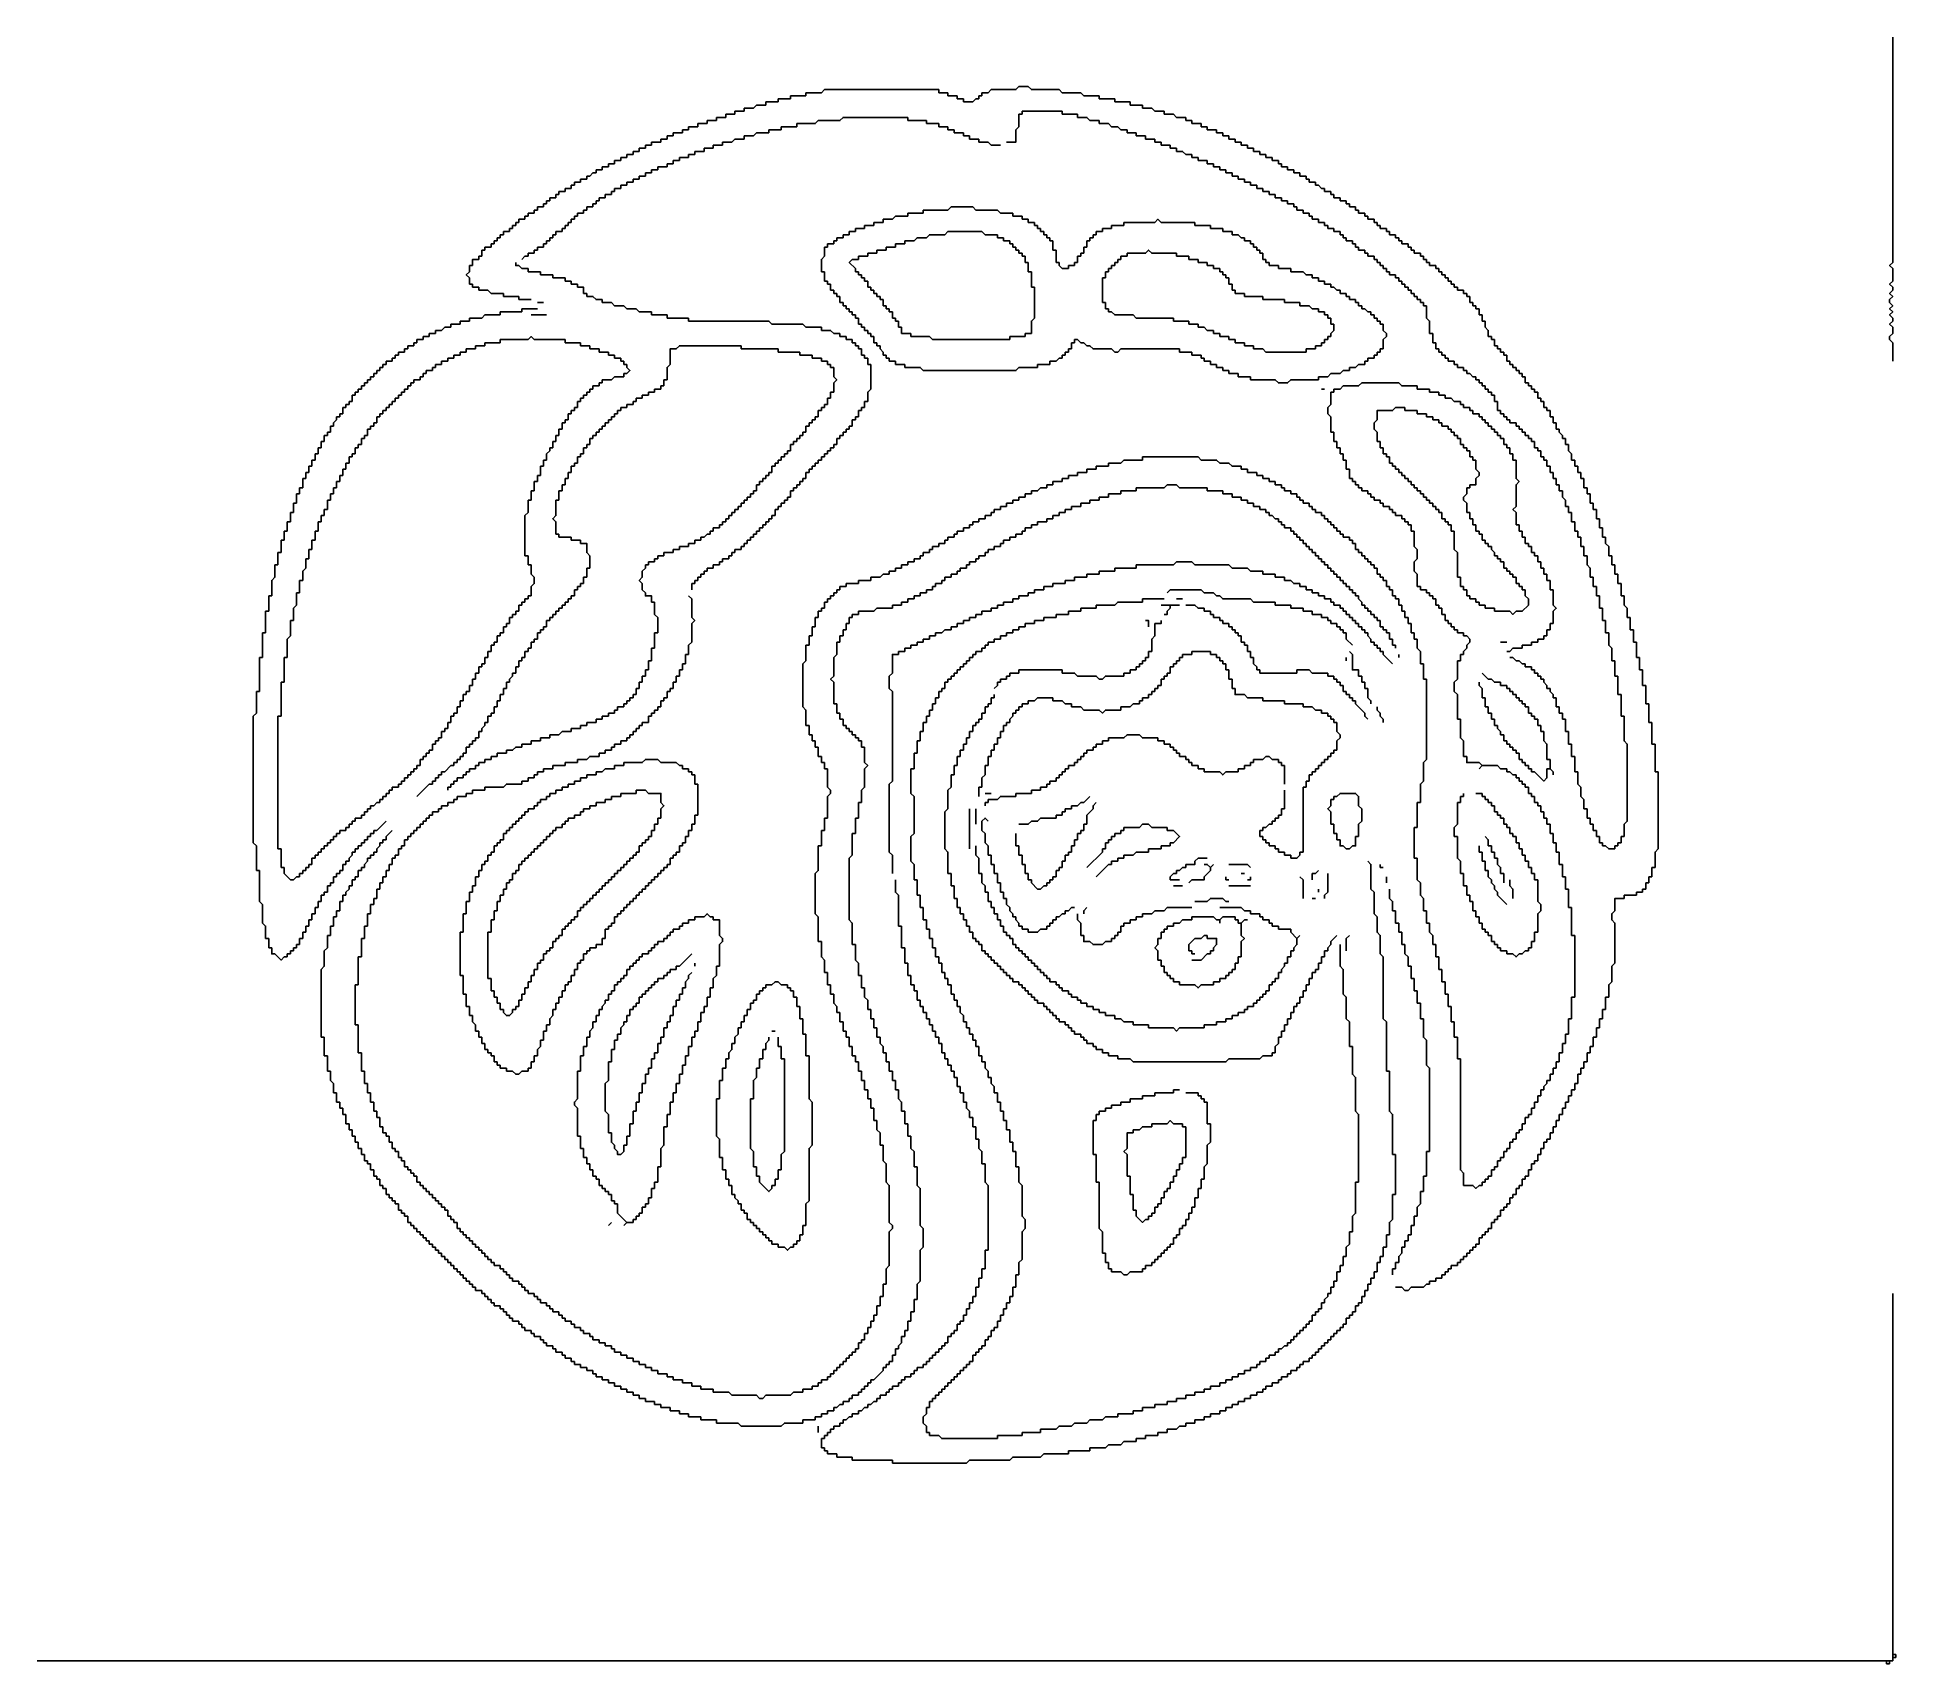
# Model space of a CAD drawing. Extents: x 0.04 to 6.31, y 0.06 to 5.55.
import ezdxf

# ---------------------------------------------------------------- set-up
doc = ezdxf.new("R2010")
doc.units = 0
doc.layers.get('0').update_dxf_attribs({"linetype": 'CONTINUOUS'})

msp = doc.modelspace()

# ---------------------------------------------------------------- linework, layer by layer
at = {"color": 255, "linetype": 'CONTINUOUS'}
for points in [[(6.302083, 4.458333), (6.302083, 4.520833), (6.291667, 4.53125), (6.291667, 4.541667), (6.302083, 4.552083), (6.302083, 4.572917), (6.291667, 4.583333), (6.302083, 4.59375), (6.302083, 4.604167), (6.291667, 4.614583), (6.302083, 4.625), (6.291667, 4.635417), (6.302083, 4.645833), (6.291667, 4.65625), (6.291667, 4.666667), (6.302083, 4.677083), (6.291667, 4.6875), (6.302083, 4.697917), (6.302083, 4.708333), (6.291667, 4.71875), (6.302083, 4.729167), (6.302083, 4.770833), (6.291667, 4.78125), (6.302083, 4.791667), (6.302083, 5.552083)], [(2.510417, 5.333333), (2.5, 5.333333)], [(2.5, 5.322917), (2.5, 5.333333)], [(2.53125, 5.333333), (2.510417, 5.333333)], [(2.541667, 5.333333), (2.53125, 5.333333)], [(2.552083, 5.34375), (2.541667, 5.34375)], [(2.541667, 5.333333), (2.541667, 5.34375)], [(2.572917, 5.34375), (2.552083, 5.34375)], [(2.583333, 5.34375), (2.572917, 5.34375)], [(2.59375, 5.354167), (2.583333, 5.354167)], [(2.583333, 5.34375), (2.583333, 5.354167)], [(2.625, 5.354167), (2.59375, 5.354167)], [(2.635417, 5.354167), (2.625, 5.354167)], [(2.645833, 5.364583), (2.635417, 5.364583)], [(2.635417, 5.354167), (2.635417, 5.364583)], [(2.645833, 5.364583), (2.6875, 5.364583), (2.697917, 5.375), (3.072917, 5.375)], [(3.083333, 5.375), (3.072917, 5.375)], [(3.083333, 5.364583), (3.083333, 5.375)], [(3.104167, 5.364583), (3.09375, 5.364583)], [(3.114583, 5.364583), (3.104167, 5.364583)], [(3.114583, 5.354167), (3.114583, 5.364583)], [(3.135417, 5.354167), (3.125, 5.354167)], [(3.145833, 5.354167), (3.135417, 5.354167)], [(3.145833, 5.34375), (3.145833, 5.354167)], [(3.15625, 5.34375), (3.145833, 5.34375)], [(3.166667, 5.34375), (3.15625, 5.34375)], [(3.166667, 5.333333), (3.166667, 5.34375)], [(3.177083, 5.333333), (3.197917, 5.333333), (3.208333, 5.34375)], [(3.21875, 5.34375), (3.208333, 5.34375)], [(3.229167, 5.354167), (3.21875, 5.354167)], [(3.21875, 5.34375), (3.21875, 5.354167)], [(3.239583, 5.364583), (3.229167, 5.364583)], [(3.229167, 5.354167), (3.229167, 5.364583)], [(3.614583, 5.354167), (3.572917, 5.354167), (3.5625, 5.364583), (3.5, 5.364583), (3.489583, 5.375), (3.395833, 5.375), (3.385417, 5.385417), (3.354167, 5.385417), (3.34375, 5.375), (3.260417, 5.375), (3.25, 5.364583), (3.239583, 5.364583)], [(3.625, 5.354167), (3.614583, 5.354167)], [(3.625, 5.34375), (3.625, 5.354167)], [(3.635417, 5.34375), (3.625, 5.34375)], [(3.666667, 5.34375), (3.635417, 5.34375)], [(3.677083, 5.34375), (3.666667, 5.34375)], [(3.677083, 5.333333), (3.677083, 5.34375)], [(3.6875, 5.333333), (3.677083, 5.333333)], [(3.71875, 5.333333), (3.6875, 5.333333)], [(3.729167, 5.333333), (3.71875, 5.333333)], [(3.729167, 5.322917), (3.729167, 5.333333)], [(2.3125, 5.270833), (2.302083, 5.270833)], [(2.302083, 5.260417), (2.302083, 5.270833)], [(2.322917, 5.270833), (2.3125, 5.270833)], [(2.333333, 5.270833), (2.322917, 5.270833)], [(2.34375, 5.28125), (2.333333, 5.28125)], [(2.333333, 5.270833), (2.333333, 5.28125)], [(2.354167, 5.28125), (2.34375, 5.28125)], [(2.364583, 5.28125), (2.354167, 5.28125)], [(2.375, 5.291667), (2.364583, 5.291667)], [(2.364583, 5.28125), (2.364583, 5.291667)], [(2.385417, 5.291667), (2.375, 5.291667)], [(2.395833, 5.291667), (2.385417, 5.291667)], [(2.40625, 5.302083), (2.395833, 5.302083)], [(2.395833, 5.291667), (2.395833, 5.302083)], [(2.416667, 5.302083), (2.40625, 5.302083)], [(2.427083, 5.302083), (2.416667, 5.302083)], [(2.4375, 5.3125), (2.427083, 5.3125)], [(2.427083, 5.302083), (2.427083, 5.3125)], [(2.4375, 5.3125), (2.458333, 5.3125), (2.46875, 5.322917), (2.489583, 5.322917)], [(2.5, 5.322917), (2.489583, 5.322917)], [(3.739583, 5.322917), (3.729167, 5.322917)], [(3.760417, 5.322917), (3.739583, 5.322917)], [(3.770833, 5.322917), (3.760417, 5.322917)], [(3.770833, 5.3125), (3.770833, 5.322917)], [(3.78125, 5.3125), (3.770833, 5.3125)], [(3.833333, 5.302083), (3.8125, 5.302083), (3.802083, 5.3125), (3.78125, 5.3125)], [(3.84375, 5.302083), (3.833333, 5.302083)], [(3.84375, 5.291667), (3.84375, 5.302083)], [(3.854167, 5.291667), (3.84375, 5.291667)], [(3.90625, 5.28125), (3.885417, 5.28125), (3.875, 5.291667), (3.854167, 5.291667)], [(3.916667, 5.28125), (3.90625, 5.28125)], [(3.916667, 5.270833), (3.916667, 5.28125)], [(3.927083, 5.270833), (3.916667, 5.270833)], [(3.9375, 5.270833), (3.927083, 5.270833)], [(3.9375, 5.260417), (3.9375, 5.270833)], [(2.15625, 5.208333), (2.145833, 5.208333)], [(2.145833, 5.197917), (2.145833, 5.208333)], [(2.166667, 5.208333), (2.15625, 5.208333)], [(2.177083, 5.21875), (2.166667, 5.21875)], [(2.166667, 5.208333), (2.166667, 5.21875)], [(2.1875, 5.21875), (2.177083, 5.21875)], [(2.197917, 5.229167), (2.1875, 5.229167)], [(2.1875, 5.21875), (2.1875, 5.229167)], [(2.208333, 5.229167), (2.197917, 5.229167)], [(2.21875, 5.229167), (2.208333, 5.229167)], [(2.229167, 5.239583), (2.21875, 5.239583)], [(2.21875, 5.229167), (2.21875, 5.239583)], [(2.239583, 5.239583), (2.229167, 5.239583)], [(2.25, 5.25), (2.239583, 5.25)], [(2.239583, 5.239583), (2.239583, 5.25)], [(2.260417, 5.25), (2.25, 5.25)], [(2.270833, 5.25), (2.260417, 5.25)], [(2.28125, 5.260417), (2.270833, 5.260417)], [(2.270833, 5.25), (2.270833, 5.260417)], [(2.291667, 5.260417), (2.28125, 5.260417)], [(2.302083, 5.260417), (2.291667, 5.260417)], [(3.958333, 5.260417), (3.947917, 5.260417)], [(3.96875, 5.260417), (3.958333, 5.260417)], [(3.96875, 5.25), (3.96875, 5.260417)], [(3.979167, 5.25), (3.96875, 5.25)], [(3.989583, 5.25), (3.979167, 5.25)], [(3.989583, 5.239583), (3.989583, 5.25)], [(4.010417, 5.239583), (4, 5.239583)], [(4.020833, 5.239583), (4.010417, 5.239583)], [(4.020833, 5.229167), (4.020833, 5.239583)], [(4.03125, 5.229167), (4.020833, 5.229167)], [(4.041667, 5.229167), (4.03125, 5.229167)], [(4.041667, 5.21875), (4.041667, 5.229167)], [(4.0625, 5.21875), (4.052083, 5.21875)], [(4.0625, 5.208333), (4.0625, 5.21875)], [(4.083333, 5.208333), (4.072917, 5.208333)], [(4.083333, 5.197917), (4.083333, 5.208333)], [(2.020833, 5.145833), (2.010417, 5.145833)], [(2.010417, 5.135417), (2.010417, 5.145833)], [(2.03125, 5.145833), (2.020833, 5.145833)], [(2.041667, 5.15625), (2.03125, 5.15625)], [(2.03125, 5.145833), (2.03125, 5.15625)], [(2.052083, 5.15625), (2.041667, 5.15625)], [(2.0625, 5.166667), (2.052083, 5.166667)], [(2.052083, 5.15625), (2.052083, 5.166667)], [(2.072917, 5.166667), (2.0625, 5.166667)], [(2.083333, 5.177083), (2.072917, 5.177083)], [(2.072917, 5.166667), (2.072917, 5.177083)], [(2.09375, 5.177083), (2.083333, 5.177083)], [(2.104167, 5.1875), (2.09375, 5.1875)], [(2.09375, 5.177083), (2.09375, 5.1875)], [(2.114583, 5.1875), (2.104167, 5.1875)], [(2.125, 5.197917), (2.114583, 5.197917)], [(2.114583, 5.1875), (2.114583, 5.197917)], [(2.135417, 5.197917), (2.125, 5.197917)], [(2.145833, 5.197917), (2.135417, 5.197917)], [(4.104167, 5.197917), (4.09375, 5.197917)], [(4.104167, 5.1875), (4.104167, 5.197917)], [(4.125, 5.1875), (4.114583, 5.1875)], [(4.125, 5.177083), (4.125, 5.1875)], [(4.145833, 5.177083), (4.135417, 5.177083)], [(4.145833, 5.166667), (4.145833, 5.177083)], [(4.166667, 5.166667), (4.15625, 5.166667)], [(4.166667, 5.15625), (4.166667, 5.166667)], [(4.1875, 5.15625), (4.177083, 5.15625)], [(4.1875, 5.145833), (4.1875, 5.15625)], [(4.208333, 5.145833), (4.197917, 5.145833)], [(4.208333, 5.135417), (4.208333, 5.145833)], [(1.90625, 5.083333), (1.895833, 5.083333)], [(1.895833, 5.072917), (1.895833, 5.083333)], [(1.90625, 5.083333), (1.916667, 5.09375)], [(1.927083, 5.09375), (1.916667, 5.09375)], [(1.9375, 5.104167), (1.927083, 5.104167)], [(1.927083, 5.09375), (1.927083, 5.104167)], [(1.947917, 5.104167), (1.9375, 5.104167)], [(1.958333, 5.114583), (1.947917, 5.114583)], [(1.947917, 5.104167), (1.947917, 5.114583)], [(1.96875, 5.114583), (1.958333, 5.114583)], [(1.979167, 5.125), (1.96875, 5.125)], [(1.96875, 5.114583), (1.96875, 5.125)], [(1.989583, 5.125), (1.979167, 5.125)], [(2, 5.135417), (1.989583, 5.135417)], [(1.989583, 5.125), (1.989583, 5.135417)], [(2.010417, 5.135417), (2, 5.135417)], [(4.229167, 5.135417), (4.21875, 5.135417)], [(4.229167, 5.125), (4.229167, 5.135417)], [(4.260417, 5.114583), (4.25, 5.114583)], [(4.28125, 5.104167), (4.270833, 5.104167)], [(4.28125, 5.09375), (4.28125, 5.104167)], [(4.302083, 5.09375), (4.291667, 5.09375)], [(4.302083, 5.083333), (4.302083, 5.09375)], [(4.322917, 5.083333), (4.3125, 5.083333)], [(4.322917, 5.072917), (4.322917, 5.083333)], [(1.802083, 5.020833), (1.791667, 5.020833)], [(1.791667, 5.010417), (1.791667, 5.020833)], [(1.8125, 5.03125), (1.802083, 5.03125)], [(1.802083, 5.020833), (1.802083, 5.03125)], [(1.822917, 5.03125), (1.8125, 5.03125)], [(1.833333, 5.041667), (1.822917, 5.041667)], [(1.822917, 5.03125), (1.822917, 5.041667)], [(1.84375, 5.041667), (1.833333, 5.041667)], [(1.854167, 5.052083), (1.84375, 5.052083)], [(1.84375, 5.041667), (1.84375, 5.052083)], [(1.864583, 5.0625), (1.854167, 5.0625)], [(1.854167, 5.052083), (1.854167, 5.0625)], [(1.875, 5.0625), (1.864583, 5.0625)], [(1.885417, 5.072917), (1.875, 5.072917)], [(1.875, 5.0625), (1.875, 5.072917)], [(1.895833, 5.072917), (1.885417, 5.072917)], [(4.333333, 5.072917), (4.322917, 5.072917)], [(4.354167, 5.0625), (4.34375, 5.0625)], [(4.354167, 5.052083), (4.354167, 5.0625)], [(4.375, 5.041667), (4.364583, 5.052083)], [(4.385417, 5.041667), (4.375, 5.041667)], [(4.40625, 5.03125), (4.395833, 5.03125)], [(4.40625, 5.020833), (4.40625, 5.03125)], [(1.708333, 4.958333), (1.697917, 4.958333)], [(1.697917, 4.947917), (1.697917, 4.958333)], [(1.71875, 4.958333), (1.708333, 4.958333)], [(1.729167, 4.96875), (1.71875, 4.96875)], [(1.71875, 4.958333), (1.71875, 4.96875)], [(1.739583, 4.979167), (1.729167, 4.979167)], [(1.729167, 4.96875), (1.729167, 4.979167)], [(1.75, 4.979167), (1.739583, 4.979167)], [(1.760417, 4.989583), (1.75, 4.989583)], [(1.75, 4.979167), (1.75, 4.989583)], [(1.770833, 5), (1.760417, 5)], [(1.760417, 4.989583), (1.760417, 5)], [(1.78125, 5.010417), (1.770833, 5.010417)], [(1.770833, 5), (1.770833, 5.010417)], [(1.791667, 5.010417), (1.78125, 5.010417)], [(2.989583, 4.958333), (2.979167, 4.958333)], [(2.979167, 4.947917), (2.979167, 4.958333)], [(3.020833, 4.958333), (2.989583, 4.958333)], [(3.03125, 4.958333), (3.020833, 4.958333)], [(3.041667, 4.96875), (3.03125, 4.96875)], [(3.03125, 4.958333), (3.03125, 4.96875)], [(3.322917, 4.958333), (3.291667, 4.958333), (3.28125, 4.96875), (3.208333, 4.96875), (3.197917, 4.979167), (3.125, 4.979167), (3.114583, 4.96875), (3.041667, 4.96875)], [(3.333333, 4.958333), (3.322917, 4.958333)], [(3.333333, 4.947917), (3.333333, 4.958333)], [(4.4375, 5.010417), (4.427083, 5.010417)], [(4.4375, 5), (4.4375, 5.010417)], [(4.458333, 5), (4.447917, 5)], [(4.458333, 4.989583), (4.458333, 5)], [(4.489583, 4.979167), (4.479167, 4.979167)], [(4.489583, 4.96875), (4.489583, 4.979167)], [(4.520833, 4.958333), (4.510417, 4.958333)], [(4.520833, 4.947917), (4.520833, 4.958333)], [(1.625, 4.895833), (1.614583, 4.895833)], [(1.614583, 4.885417), (1.614583, 4.895833)], [(1.635417, 4.895833), (1.625, 4.895833)], [(1.645833, 4.90625), (1.635417, 4.90625)], [(1.635417, 4.895833), (1.635417, 4.90625)], [(1.65625, 4.916667), (1.645833, 4.916667)], [(1.645833, 4.90625), (1.645833, 4.916667)], [(1.666667, 4.927083), (1.65625, 4.927083)], [(1.65625, 4.916667), (1.65625, 4.927083)], [(1.677083, 4.9375), (1.666667, 4.9375)], [(1.666667, 4.927083), (1.666667, 4.9375)], [(1.6875, 4.9375), (1.677083, 4.9375)], [(1.697917, 4.947917), (1.6875, 4.947917)], [(1.6875, 4.9375), (1.6875, 4.947917)], [(2.791667, 4.895833), (2.78125, 4.895833)], [(2.78125, 4.885417), (2.78125, 4.895833)], [(2.802083, 4.895833), (2.791667, 4.895833)], [(2.8125, 4.90625), (2.802083, 4.90625)], [(2.802083, 4.895833), (2.802083, 4.90625)], [(2.822917, 4.90625), (2.8125, 4.90625)], [(2.833333, 4.90625), (2.822917, 4.90625)], [(2.84375, 4.916667), (2.833333, 4.916667)], [(2.833333, 4.90625), (2.833333, 4.916667)], [(2.854167, 4.916667), (2.84375, 4.916667)], [(2.864583, 4.916667), (2.854167, 4.916667)], [(2.875, 4.927083), (2.864583, 4.927083)], [(2.864583, 4.916667), (2.864583, 4.927083)], [(2.885417, 4.927083), (2.875, 4.927083)], [(2.895833, 4.927083), (2.885417, 4.927083)], [(2.90625, 4.9375), (2.895833, 4.9375)], [(2.895833, 4.927083), (2.895833, 4.9375)], [(2.90625, 4.9375), (2.927083, 4.9375), (2.9375, 4.947917), (2.96875, 4.947917)], [(2.979167, 4.947917), (2.96875, 4.947917)], [(3.34375, 4.947917), (3.333333, 4.947917)], [(3.354167, 4.947917), (3.34375, 4.947917)], [(3.364583, 4.947917), (3.354167, 4.947917)], [(3.364583, 4.9375), (3.364583, 4.947917)], [(3.375, 4.9375), (3.364583, 4.9375)], [(3.385417, 4.9375), (3.375, 4.9375)], [(3.385417, 4.927083), (3.385417, 4.9375)], [(3.40625, 4.927083), (3.395833, 4.927083)], [(3.40625, 4.916667), (3.40625, 4.927083)], [(3.625, 4.895833), (3.614583, 4.895833)], [(3.614583, 4.885417), (3.614583, 4.895833)], [(3.635417, 4.895833), (3.625, 4.895833)], [(3.645833, 4.90625), (3.635417, 4.90625)], [(3.635417, 4.895833), (3.635417, 4.90625)], [(3.65625, 4.90625), (3.645833, 4.90625)], [(3.666667, 4.90625), (3.65625, 4.90625)], [(3.677083, 4.916667), (3.666667, 4.916667)], [(3.666667, 4.90625), (3.666667, 4.916667)], [(3.697917, 4.916667), (3.677083, 4.916667)], [(3.708333, 4.916667), (3.697917, 4.916667)], [(3.71875, 4.927083), (3.708333, 4.927083)], [(3.708333, 4.916667), (3.708333, 4.927083)], [(3.9375, 4.927083), (3.833333, 4.927083), (3.822917, 4.9375), (3.8125, 4.927083), (3.71875, 4.927083)], [(3.947917, 4.927083), (3.9375, 4.927083)], [(3.947917, 4.916667), (3.947917, 4.927083)], [(3.958333, 4.916667), (3.947917, 4.916667)], [(3.989583, 4.916667), (3.958333, 4.916667)], [(4, 4.916667), (3.989583, 4.916667)], [(4, 4.90625), (4, 4.916667)], [(4.03125, 4.90625), (4.010417, 4.90625)], [(4.041667, 4.90625), (4.03125, 4.90625)], [(4.041667, 4.895833), (4.041667, 4.90625)], [(4.052083, 4.895833), (4.041667, 4.895833)], [(4.0625, 4.895833), (4.052083, 4.895833)], [(4.072917, 4.895833), (4.0625, 4.895833)], [(4.072917, 4.885417), (4.072917, 4.895833)], [(4.552083, 4.9375), (4.541667, 4.9375)], [(4.552083, 4.927083), (4.552083, 4.9375)], [(1.552083, 4.833333), (1.541667, 4.833333)], [(1.541667, 4.822917), (1.541667, 4.833333)], [(1.5625, 4.84375), (1.552083, 4.84375)], [(1.552083, 4.833333), (1.552083, 4.84375)], [(1.572917, 4.84375), (1.5625, 4.84375)], [(1.583333, 4.854167), (1.572917, 4.854167)], [(1.572917, 4.84375), (1.572917, 4.854167)], [(1.59375, 4.864583), (1.583333, 4.864583)], [(1.583333, 4.854167), (1.583333, 4.864583)], [(1.604167, 4.875), (1.59375, 4.875)], [(1.59375, 4.864583), (1.59375, 4.875)], [(1.614583, 4.885417), (1.604167, 4.885417)], [(1.604167, 4.875), (1.604167, 4.885417)], [(2.6875, 4.770833), (2.6875, 4.802083), (2.697917, 4.8125), (2.697917, 4.833333)], [(2.708333, 4.84375), (2.697917, 4.84375)], [(2.697917, 4.833333), (2.697917, 4.84375)], [(2.71875, 4.854167), (2.708333, 4.854167)], [(2.708333, 4.84375), (2.708333, 4.854167)], [(2.729167, 4.854167), (2.71875, 4.854167)], [(2.739583, 4.864583), (2.729167, 4.864583)], [(2.729167, 4.854167), (2.729167, 4.864583)], [(2.75, 4.875), (2.739583, 4.875)], [(2.739583, 4.864583), (2.739583, 4.875)], [(2.760417, 4.875), (2.75, 4.875)], [(2.770833, 4.885417), (2.760417, 4.885417)], [(2.760417, 4.875), (2.760417, 4.885417)], [(2.78125, 4.885417), (2.770833, 4.885417)], [(3.583333, 4.84375), (3.572917, 4.84375)], [(3.572917, 4.833333), (3.572917, 4.84375)], [(3.572917, 4.822917), (3.572917, 4.833333)], [(3.59375, 4.864583), (3.583333, 4.864583)], [(3.583333, 4.854167), (3.583333, 4.864583)], [(3.583333, 4.84375), (3.583333, 4.854167)], [(3.604167, 4.875), (3.59375, 4.875)], [(3.59375, 4.864583), (3.59375, 4.875)], [(3.614583, 4.885417), (3.604167, 4.885417)], [(3.604167, 4.875), (3.604167, 4.885417)], [(4.104167, 4.875), (4.09375, 4.885417), (4.083333, 4.885417)], [(4.114583, 4.875), (4.104167, 4.875)], [(4.135417, 4.864583), (4.125, 4.864583)], [(4.135417, 4.854167), (4.135417, 4.864583)], [(4.625, 4.885417), (4.614583, 4.885417)], [(4.625, 4.875), (4.625, 4.885417)], [(4.666667, 4.854167), (4.65625, 4.854167)], [(4.666667, 4.84375), (4.666667, 4.854167)], [(1.5, 4.729167), (1.5, 4.739583), (1.489583, 4.75), (1.5, 4.760417), (1.5, 4.770833)], [(1.510417, 4.78125), (1.5, 4.78125)], [(1.5, 4.770833), (1.5, 4.78125)], [(1.510417, 4.791667), (1.510417, 4.802083), (1.520833, 4.802083)], [(1.510417, 4.78125), (1.510417, 4.791667)], [(1.53125, 4.802083), (1.520833, 4.802083)], [(1.541667, 4.8125), (1.53125, 4.8125)], [(1.53125, 4.802083), (1.53125, 4.8125)], [(1.541667, 4.8125), (1.541667, 4.822917)], [(1.697917, 4.770833), (1.6875, 4.770833)], [(1.697917, 4.760417), (1.697917, 4.770833)], [(2.6875, 4.760417), (2.6875, 4.770833)], [(3.375, 4.791667), (3.375, 4.802083)], [(3.385417, 4.791667), (3.375, 4.791667)], [(3.385417, 4.770833), (3.385417, 4.78125)], [(3.385417, 4.760417), (3.385417, 4.770833)], [(3.520833, 4.770833), (3.510417, 4.770833)], [(3.53125, 4.78125), (3.520833, 4.78125)], [(3.520833, 4.770833), (3.520833, 4.78125)], [(3.541667, 4.78125), (3.53125, 4.78125)], [(3.552083, 4.791667), (3.541667, 4.791667)], [(3.541667, 4.78125), (3.541667, 4.791667)], [(3.5625, 4.8125), (3.552083, 4.8125)], [(3.552083, 4.802083), (3.552083, 4.8125)], [(3.552083, 4.791667), (3.552083, 4.802083)], [(3.572917, 4.822917), (3.5625, 4.822917)], [(3.5625, 4.8125), (3.5625, 4.822917)], [(4.21875, 4.78125), (4.208333, 4.78125)], [(4.229167, 4.78125), (4.21875, 4.78125)], [(4.229167, 4.770833), (4.229167, 4.78125)], [(4.239583, 4.770833), (4.229167, 4.770833)], [(4.260417, 4.770833), (4.239583, 4.770833)], [(4.270833, 4.770833), (4.260417, 4.770833)], [(4.270833, 4.760417), (4.270833, 4.770833)], [(4.708333, 4.822917), (4.697917, 4.822917)], [(4.708333, 4.8125), (4.708333, 4.822917)], [(4.760417, 4.770833), (4.760417, 4.78125)], [(1.708333, 4.760417), (1.697917, 4.760417)], [(1.729167, 4.760417), (1.708333, 4.760417)], [(1.739583, 4.760417), (1.729167, 4.760417)], [(1.739583, 4.75), (1.739583, 4.760417)], [(1.75, 4.75), (1.739583, 4.75)], [(1.770833, 4.75), (1.75, 4.75)], [(1.78125, 4.75), (1.770833, 4.75)], [(1.78125, 4.739583), (1.78125, 4.75)], [(1.8125, 4.739583), (1.791667, 4.739583)], [(1.822917, 4.739583), (1.8125, 4.739583)], [(1.822917, 4.729167), (1.822917, 4.739583)], [(1.833333, 4.729167), (1.822917, 4.729167)], [(1.84375, 4.729167), (1.833333, 4.729167)], [(1.84375, 4.71875), (1.84375, 4.729167)], [(1.864583, 4.71875), (1.854167, 4.71875)], [(2.697917, 4.760417), (2.6875, 4.760417)], [(2.697917, 4.729167), (2.697917, 4.739583)], [(2.708333, 4.729167), (2.697917, 4.729167)], [(2.71875, 4.697917), (2.71875, 4.708333)], [(3.395833, 4.760417), (3.385417, 4.760417)], [(3.395833, 4.75), (3.395833, 4.760417)], [(3.395833, 4.71875), (3.395833, 4.75)], [(3.395833, 4.708333), (3.395833, 4.71875)], [(3.40625, 4.708333), (3.395833, 4.708333)], [(3.40625, 4.697917), (3.40625, 4.708333)], [(4.0625, 4.739583), (4.052083, 4.739583)], [(4.0625, 4.71875), (4.0625, 4.729167)], [(4.072917, 4.71875), (4.0625, 4.71875)], [(4.072917, 4.697917), (4.072917, 4.708333)], [(4.28125, 4.760417), (4.270833, 4.760417)], [(4.333333, 4.75), (4.322917, 4.75), (4.3125, 4.760417), (4.28125, 4.760417)], [(4.34375, 4.75), (4.333333, 4.75)], [(4.34375, 4.739583), (4.34375, 4.75)], [(4.364583, 4.739583), (4.354167, 4.739583)], [(4.364583, 4.729167), (4.364583, 4.739583)], [(4.385417, 4.729167), (4.375, 4.729167)], [(4.385417, 4.71875), (4.385417, 4.729167)], [(4.40625, 4.71875), (4.395833, 4.71875)], [(4.40625, 4.708333), (4.40625, 4.71875)], [(4.427083, 4.697917), (4.416667, 4.708333)], [(1.9375, 4.666667), (1.927083, 4.666667), (1.916667, 4.677083), (1.90625, 4.677083)], [(1.947917, 4.666667), (1.9375, 4.666667)], [(1.947917, 4.65625), (1.947917, 4.666667)], [(2.104167, 4.625), (2.072917, 4.625), (2.0625, 4.635417), (2.03125, 4.635417), (2.020833, 4.645833), (1.989583, 4.645833), (1.979167, 4.65625), (1.958333, 4.65625)], [(2.729167, 4.697917), (2.71875, 4.697917)], [(2.75, 4.65625), (2.75, 4.666667)], [(2.760417, 4.65625), (2.75, 4.65625)], [(3.395833, 4.5625), (3.395833, 4.59375), (3.40625, 4.604167), (3.40625, 4.697917)], [(4.4375, 4.697917), (4.427083, 4.697917)], [(4.458333, 4.6875), (4.447917, 4.6875)], [(4.458333, 4.677083), (4.458333, 4.6875)], [(4.489583, 4.666667), (4.479167, 4.666667)], [(4.489583, 4.65625), (4.489583, 4.666667)], [(4.854167, 4.6875), (4.854167, 4.697917)], [(4.864583, 4.677083), (4.864583, 4.6875)], [(4.875, 4.666667), (4.875, 4.677083)], [(1.447917, 4.583333), (1.4375, 4.583333)], [(1.4375, 4.572917), (1.4375, 4.583333)], [(1.458333, 4.583333), (1.447917, 4.583333)], [(1.46875, 4.583333), (1.458333, 4.583333)], [(1.479167, 4.59375), (1.46875, 4.59375)], [(1.46875, 4.583333), (1.46875, 4.59375)], [(1.489583, 4.59375), (1.479167, 4.59375)], [(1.5, 4.59375), (1.489583, 4.59375)], [(1.510417, 4.604167), (1.5, 4.604167)], [(1.5, 4.59375), (1.5, 4.604167)], [(1.510417, 4.604167), (1.541667, 4.604167), (1.552083, 4.614583), (1.59375, 4.614583)], [(1.604167, 4.614583), (1.59375, 4.614583)], [(1.614583, 4.625), (1.604167, 4.625)], [(1.604167, 4.614583), (1.604167, 4.625)], [(1.666667, 4.625), (1.614583, 4.625)], [(1.677083, 4.625), (1.666667, 4.625)], [(1.6875, 4.635417), (1.677083, 4.635417)], [(1.677083, 4.625), (1.677083, 4.635417)], [(1.729167, 4.635417), (1.6875, 4.635417)], [(2.114583, 4.625), (2.104167, 4.625)], [(2.114583, 4.614583), (2.114583, 4.625)], [(2.125, 4.614583), (2.114583, 4.614583)], [(2.15625, 4.614583), (2.125, 4.614583)], [(2.166667, 4.614583), (2.15625, 4.614583)], [(2.166667, 4.604167), (2.166667, 4.614583)], [(2.177083, 4.604167), (2.166667, 4.604167)], [(2.229167, 4.604167), (2.177083, 4.604167)], [(2.239583, 4.604167), (2.229167, 4.604167)], [(2.239583, 4.59375), (2.239583, 4.604167)], [(2.25, 4.59375), (2.239583, 4.59375)], [(2.677083, 4.572917), (2.635417, 4.572917), (2.625, 4.583333), (2.520833, 4.583333), (2.510417, 4.59375), (2.25, 4.59375)], [(3.864583, 4.604167), (3.75, 4.604167), (3.739583, 4.614583), (3.677083, 4.614583), (3.666667, 4.625)], [(3.875, 4.604167), (3.864583, 4.604167)], [(3.875, 4.59375), (3.875, 4.604167)], [(3.916667, 4.59375), (3.885417, 4.59375)], [(3.927083, 4.59375), (3.916667, 4.59375)], [(3.927083, 4.583333), (3.927083, 4.59375)], [(3.9375, 4.583333), (3.927083, 4.583333)], [(3.947917, 4.583333), (3.9375, 4.583333)], [(3.958333, 4.583333), (3.947917, 4.583333)], [(3.958333, 4.572917), (3.958333, 4.583333)], [(4.40625, 4.583333), (4.40625, 4.59375)], [(4.416667, 4.583333), (4.40625, 4.583333)], [(4.416667, 4.572917), (4.416667, 4.583333)], [(4.541667, 4.614583), (4.541667, 4.625)], [(4.739583, 4.5625), (4.739583, 4.59375), (4.729167, 4.604167), (4.729167, 4.635417)], [(1.322917, 4.520833), (1.3125, 4.520833)], [(1.3125, 4.510417), (1.3125, 4.520833)], [(1.333333, 4.53125), (1.322917, 4.53125)], [(1.322917, 4.520833), (1.322917, 4.53125)], [(1.34375, 4.53125), (1.333333, 4.53125)], [(1.354167, 4.541667), (1.34375, 4.541667)], [(1.34375, 4.53125), (1.34375, 4.541667)], [(1.364583, 4.541667), (1.354167, 4.541667)], [(1.375, 4.552083), (1.364583, 4.552083)], [(1.364583, 4.541667), (1.364583, 4.552083)], [(1.385417, 4.552083), (1.375, 4.552083)], [(1.395833, 4.5625), (1.385417, 4.5625)], [(1.385417, 4.552083), (1.385417, 4.5625)], [(1.395833, 4.5625), (1.40625, 4.5625), (1.416667, 4.572917), (1.427083, 4.572917)], [(1.4375, 4.572917), (1.427083, 4.572917)], [(2.6875, 4.572917), (2.677083, 4.572917)], [(2.6875, 4.5625), (2.6875, 4.572917)], [(2.739583, 4.552083), (2.729167, 4.552083), (2.71875, 4.5625), (2.697917, 4.5625)], [(2.75, 4.552083), (2.739583, 4.552083)], [(2.75, 4.541667), (2.75, 4.552083)], [(2.770833, 4.541667), (2.760417, 4.541667)], [(2.791667, 4.53125), (2.78125, 4.53125)], [(2.989583, 4.552083), (2.979167, 4.552083)], [(2.989583, 4.541667), (2.989583, 4.552083)], [(3, 4.541667), (2.989583, 4.541667)], [(3.3125, 4.53125), (3.0625, 4.53125), (3.052083, 4.541667), (3, 4.541667)], [(3.322917, 4.53125), (3.3125, 4.53125)], [(3.333333, 4.541667), (3.322917, 4.541667)], [(3.322917, 4.53125), (3.322917, 4.541667)], [(3.364583, 4.541667), (3.333333, 4.541667)], [(3.375, 4.541667), (3.364583, 4.541667)], [(3.385417, 4.552083), (3.375, 4.552083)], [(3.375, 4.541667), (3.375, 4.552083)], [(3.385417, 4.552083), (3.395833, 4.552083), (3.395833, 4.5625)], [(4, 4.5625), (3.989583, 4.5625), (3.979167, 4.572917), (3.96875, 4.572917)], [(4.010417, 4.5625), (4, 4.5625)], [(4.010417, 4.552083), (4.010417, 4.5625)], [(4.03125, 4.552083), (4.020833, 4.552083)], [(4.03125, 4.541667), (4.03125, 4.552083)], [(4.052083, 4.541667), (4.041667, 4.541667)], [(4.0625, 4.541667), (4.052083, 4.541667)], [(4.0625, 4.53125), (4.0625, 4.541667)], [(4.072917, 4.53125), (4.0625, 4.53125)], [(4.083333, 4.53125), (4.072917, 4.53125)], [(4.083333, 4.520833), (4.083333, 4.53125)], [(4.104167, 4.520833), (4.09375, 4.520833)], [(4.114583, 4.520833), (4.104167, 4.520833)], [(4.114583, 4.510417), (4.114583, 4.520833)], [(4.385417, 4.520833), (4.375, 4.520833)], [(4.375, 4.510417), (4.375, 4.520833)], [(4.395833, 4.53125), (4.385417, 4.53125)], [(4.385417, 4.520833), (4.385417, 4.53125)], [(4.40625, 4.541667), (4.395833, 4.541667)], [(4.395833, 4.53125), (4.395833, 4.541667)], [(4.40625, 4.552083), (4.416667, 4.5625), (4.416667, 4.572917)], [(4.40625, 4.541667), (4.40625, 4.552083)], [(4.739583, 4.552083), (4.739583, 4.5625)], [(4.75, 4.552083), (4.739583, 4.552083)], [(4.75, 4.520833), (4.75, 4.53125)], [(1.229167, 4.458333), (1.21875, 4.458333)], [(1.21875, 4.447917), (1.21875, 4.458333)], [(1.239583, 4.458333), (1.229167, 4.458333)], [(1.25, 4.46875), (1.239583, 4.46875)], [(1.239583, 4.458333), (1.239583, 4.46875)], [(1.260417, 4.479167), (1.25, 4.479167)], [(1.25, 4.46875), (1.25, 4.479167)], [(1.270833, 4.489583), (1.260417, 4.489583)], [(1.260417, 4.479167), (1.260417, 4.489583)], [(1.28125, 4.489583), (1.270833, 4.489583)], [(1.291667, 4.5), (1.28125, 4.5)], [(1.28125, 4.489583), (1.28125, 4.5)], [(1.302083, 4.510417), (1.291667, 4.510417)], [(1.291667, 4.5), (1.291667, 4.510417)], [(1.3125, 4.510417), (1.302083, 4.510417)], [(4.125, 4.510417), (4.114583, 4.510417)], [(4.135417, 4.510417), (4.125, 4.510417)], [(4.145833, 4.510417), (4.135417, 4.510417)], [(4.145833, 4.5), (4.145833, 4.510417)], [(4.15625, 4.5), (4.145833, 4.5)], [(4.3125, 4.489583), (4.1875, 4.489583), (4.177083, 4.5), (4.15625, 4.5)], [(4.322917, 4.489583), (4.3125, 4.489583)], [(4.333333, 4.5), (4.322917, 4.5)], [(4.322917, 4.489583), (4.322917, 4.5)], [(4.34375, 4.5), (4.333333, 4.5)], [(4.354167, 4.5), (4.34375, 4.5)], [(4.364583, 4.510417), (4.354167, 4.510417)], [(4.354167, 4.5), (4.354167, 4.510417)], [(4.375, 4.510417), (4.364583, 4.510417)], [(4.760417, 4.5), (4.760417, 4.510417)], [(4.770833, 4.5), (4.760417, 4.5)], [(1.166667, 4.395833), (1.15625, 4.395833)], [(1.15625, 4.385417), (1.15625, 4.395833)], [(1.177083, 4.40625), (1.166667, 4.40625)], [(1.166667, 4.395833), (1.166667, 4.40625)], [(1.1875, 4.416667), (1.177083, 4.416667)], [(1.177083, 4.40625), (1.177083, 4.416667)], [(1.197917, 4.427083), (1.1875, 4.427083)], [(1.1875, 4.416667), (1.1875, 4.427083)], [(1.208333, 4.4375), (1.197917, 4.4375)], [(1.197917, 4.427083), (1.197917, 4.4375)], [(1.21875, 4.447917), (1.208333, 4.447917)], [(1.208333, 4.4375), (1.208333, 4.447917)], [(1.958333, 4.395833), (1.947917, 4.395833)], [(1.947917, 4.385417), (1.947917, 4.395833)], [(1.958333, 4.395833), (1.979167, 4.395833), (1.989583, 4.40625), (2.010417, 4.40625)], [(2.020833, 4.40625), (2.010417, 4.40625)], [(2.03125, 4.416667), (2.020833, 4.416667)], [(2.020833, 4.40625), (2.020833, 4.416667)], [(2.03125, 4.416667), (2.041667, 4.427083), (2.03125, 4.4375)], [(2.729167, 4.364583), (2.729167, 4.385417), (2.739583, 4.395833), (2.729167, 4.40625), (2.729167, 4.427083)], [(1.114583, 4.34375), (1.104167, 4.34375)], [(1.104167, 4.333333), (1.104167, 4.34375)], [(1.104167, 4.322917), (1.104167, 4.333333)], [(1.125, 4.354167), (1.114583, 4.354167)], [(1.114583, 4.34375), (1.114583, 4.354167)], [(1.135417, 4.364583), (1.125, 4.364583)], [(1.125, 4.354167), (1.125, 4.364583)], [(1.145833, 4.375), (1.135417, 4.375)], [(1.135417, 4.364583), (1.135417, 4.375)], [(1.15625, 4.385417), (1.145833, 4.385417)], [(1.145833, 4.375), (1.145833, 4.385417)], [(1.885417, 4.333333), (1.875, 4.333333)], [(1.875, 4.322917), (1.875, 4.333333)], [(1.895833, 4.34375), (1.885417, 4.34375)], [(1.885417, 4.333333), (1.885417, 4.34375)], [(1.90625, 4.354167), (1.895833, 4.354167)], [(1.895833, 4.34375), (1.895833, 4.354167)], [(1.916667, 4.364583), (1.90625, 4.364583)], [(1.90625, 4.354167), (1.90625, 4.364583)], [(1.927083, 4.375), (1.916667, 4.375)], [(1.916667, 4.364583), (1.916667, 4.375)], [(1.9375, 4.375), (1.927083, 4.375)], [(1.947917, 4.385417), (1.9375, 4.385417)], [(1.9375, 4.375), (1.9375, 4.385417)], [(2.71875, 4.333333), (2.708333, 4.333333)], [(2.708333, 4.322917), (2.708333, 4.333333)], [(2.729167, 4.354167), (2.71875, 4.354167)], [(2.71875, 4.34375), (2.71875, 4.354167)], [(2.71875, 4.333333), (2.71875, 4.34375)], [(2.729167, 4.354167), (2.729167, 4.364583)], [(4.385417, 4.364583), (4.375, 4.364583)], [(4.40625, 4.229167), (4.40625, 4.270833), (4.395833, 4.28125), (4.395833, 4.302083), (4.40625, 4.3125), (4.40625, 4.34375)], [(4.416667, 4.354167), (4.40625, 4.354167)], [(4.40625, 4.34375), (4.40625, 4.354167)], [(4.427083, 4.364583), (4.416667, 4.364583)], [(4.416667, 4.354167), (4.416667, 4.364583)], [(4.427083, 4.364583), (4.4375, 4.364583), (4.447917, 4.375), (4.5, 4.375), (4.510417, 4.385417), (4.635417, 4.385417), (4.645833, 4.375), (4.6875, 4.375)], [(4.697917, 4.375), (4.6875, 4.375)], [(4.697917, 4.364583), (4.697917, 4.375)], [(4.708333, 4.364583), (4.697917, 4.364583)], [(4.729167, 4.364583), (4.708333, 4.364583)], [(4.739583, 4.364583), (4.729167, 4.364583)], [(4.739583, 4.354167), (4.739583, 4.364583)], [(4.75, 4.354167), (4.739583, 4.354167)], [(4.760417, 4.354167), (4.75, 4.354167)], [(4.770833, 4.354167), (4.760417, 4.354167)], [(4.770833, 4.34375), (4.770833, 4.354167)], [(4.78125, 4.34375), (4.770833, 4.34375)], [(4.791667, 4.34375), (4.78125, 4.34375)], [(4.791667, 4.333333), (4.791667, 4.34375)], [(4.833333, 4.322917), (4.822917, 4.322917), (4.8125, 4.333333), (4.802083, 4.333333)], [(4.9375, 4.364583), (4.927083, 4.364583)], [(4.947917, 4.354167), (4.9375, 4.354167)], [(4.958333, 4.322917), (4.958333, 4.333333)], [(1.0625, 4.270833), (1.052083, 4.270833)], [(1.052083, 4.260417), (1.052083, 4.270833)], [(1.072917, 4.28125), (1.0625, 4.28125)], [(1.0625, 4.270833), (1.0625, 4.28125)], [(1.083333, 4.302083), (1.072917, 4.302083)], [(1.072917, 4.291667), (1.072917, 4.302083)], [(1.072917, 4.28125), (1.072917, 4.291667)], [(1.09375, 4.3125), (1.083333, 4.3125)], [(1.083333, 4.302083), (1.083333, 4.3125)], [(1.104167, 4.322917), (1.09375, 4.322917)], [(1.09375, 4.3125), (1.09375, 4.322917)], [(1.84375, 4.28125), (1.833333, 4.28125)], [(1.833333, 4.270833), (1.833333, 4.28125)], [(1.833333, 4.260417), (1.833333, 4.270833)], [(1.854167, 4.291667), (1.84375, 4.291667)], [(1.84375, 4.28125), (1.84375, 4.291667)], [(1.864583, 4.302083), (1.854167, 4.302083)], [(1.854167, 4.291667), (1.854167, 4.302083)], [(1.875, 4.322917), (1.864583, 4.322917)], [(1.864583, 4.3125), (1.864583, 4.322917)], [(1.864583, 4.302083), (1.864583, 4.3125)], [(2.677083, 4.270833), (2.666667, 4.270833)], [(2.666667, 4.260417), (2.666667, 4.270833)], [(2.6875, 4.291667), (2.677083, 4.291667)], [(2.677083, 4.28125), (2.677083, 4.291667)], [(2.677083, 4.270833), (2.677083, 4.28125)], [(2.697917, 4.302083), (2.6875, 4.302083)], [(2.6875, 4.291667), (2.6875, 4.302083)], [(2.708333, 4.3125), (2.697917, 4.3125)], [(2.697917, 4.302083), (2.697917, 4.3125)], [(2.708333, 4.3125), (2.708333, 4.322917)], [(4.84375, 4.322917), (4.833333, 4.322917)], [(4.84375, 4.3125), (4.84375, 4.322917)], [(4.854167, 4.3125), (4.84375, 4.3125)], [(4.875, 4.302083), (4.864583, 4.302083)], [(4.875, 4.291667), (4.875, 4.302083)], [(4.96875, 4.322917), (4.958333, 4.322917)], [(4.96875, 4.302083), (4.96875, 4.3125)], [(4.96875, 4.291667), (4.96875, 4.302083)], [(4.979167, 4.291667), (4.96875, 4.291667)], [(1.020833, 4.208333), (1.010417, 4.208333)], [(1.010417, 4.197917), (1.010417, 4.208333)], [(1.03125, 4.21875), (1.020833, 4.21875)], [(1.020833, 4.208333), (1.020833, 4.21875)], [(1.041667, 4.239583), (1.03125, 4.239583)], [(1.03125, 4.229167), (1.03125, 4.239583)], [(1.03125, 4.21875), (1.03125, 4.229167)], [(1.041667, 4.25), (1.052083, 4.260417)], [(1.041667, 4.239583), (1.041667, 4.25)], [(1.802083, 4.208333), (1.791667, 4.208333)], [(1.791667, 4.197917), (1.791667, 4.208333)], [(1.8125, 4.229167), (1.802083, 4.229167)], [(1.802083, 4.21875), (1.802083, 4.229167)], [(1.802083, 4.208333), (1.802083, 4.21875)], [(1.822917, 4.25), (1.8125, 4.25)], [(1.8125, 4.239583), (1.8125, 4.25)], [(1.8125, 4.229167), (1.8125, 4.239583)], [(1.833333, 4.260417), (1.822917, 4.260417)], [(1.822917, 4.25), (1.822917, 4.260417)], [(2.625, 4.208333), (2.614583, 4.208333)], [(2.614583, 4.197917), (2.614583, 4.208333)], [(2.635417, 4.21875), (2.625, 4.21875)], [(2.625, 4.208333), (2.625, 4.21875)], [(2.645833, 4.239583), (2.635417, 4.239583)], [(2.635417, 4.229167), (2.635417, 4.239583)], [(2.635417, 4.21875), (2.635417, 4.229167)], [(2.65625, 4.25), (2.645833, 4.25)], [(2.645833, 4.239583), (2.645833, 4.25)], [(2.666667, 4.260417), (2.65625, 4.260417)], [(2.65625, 4.25), (2.65625, 4.260417)], [(4.40625, 4.21875), (4.40625, 4.229167)], [(4.416667, 4.21875), (4.40625, 4.21875)], [(4.416667, 4.197917), (4.416667, 4.208333)], [(0.989583, 4.145833), (0.979167, 4.145833)], [(0.979167, 4.135417), (0.979167, 4.145833)], [(1, 4.166667), (0.989583, 4.166667)], [(0.989583, 4.15625), (0.989583, 4.166667)], [(0.989583, 4.145833), (0.989583, 4.15625)], [(1.010417, 4.1875), (1, 4.1875)], [(1, 4.177083), (1, 4.1875)], [(1, 4.166667), (1, 4.177083)], [(1.010417, 4.1875), (1.010417, 4.197917)], [(1.760417, 4.135417), (1.760417, 4.145833), (1.770833, 4.15625)], [(1.78125, 4.166667), (1.770833, 4.166667)], [(1.770833, 4.15625), (1.770833, 4.166667)], [(1.791667, 4.1875), (1.78125, 4.1875)], [(1.78125, 4.177083), (1.78125, 4.1875)], [(1.78125, 4.166667), (1.78125, 4.177083)], [(1.791667, 4.1875), (1.791667, 4.197917)], [(2.572917, 4.145833), (2.5625, 4.145833)], [(2.5625, 4.135417), (2.5625, 4.145833)], [(2.583333, 4.15625), (2.572917, 4.15625)], [(2.572917, 4.145833), (2.572917, 4.15625)], [(2.59375, 4.177083), (2.583333, 4.177083)], [(2.583333, 4.166667), (2.583333, 4.177083)], [(2.583333, 4.15625), (2.583333, 4.166667)], [(2.604167, 4.1875), (2.59375, 4.1875)], [(2.59375, 4.177083), (2.59375, 4.1875)], [(2.614583, 4.197917), (2.604167, 4.197917)], [(2.604167, 4.1875), (2.604167, 4.197917)], [(4.416667, 4.1875), (4.416667, 4.197917)], [(4.427083, 4.1875), (4.416667, 4.1875)], [(4.427083, 4.177083), (4.427083, 4.1875)], [(4.427083, 4.166667), (4.427083, 4.177083)], [(4.4375, 4.166667), (4.427083, 4.166667)], [(4.4375, 4.145833), (4.4375, 4.15625)], [(4.447917, 4.145833), (4.4375, 4.145833)], [(4.854167, 4.177083), (4.84375, 4.177083)], [(5.09375, 4.166667), (5.09375, 4.177083)], [(5.104167, 4.166667), (5.09375, 4.166667)], [(5.114583, 4.135417), (5.114583, 4.145833)], [(0.958333, 4.083333), (0.947917, 4.083333)], [(0.947917, 4.072917), (0.947917, 4.083333)], [(0.96875, 4.104167), (0.958333, 4.104167)], [(0.958333, 4.09375), (0.958333, 4.104167)], [(0.958333, 4.083333), (0.958333, 4.09375)], [(0.979167, 4.125), (0.96875, 4.125)], [(0.96875, 4.114583), (0.96875, 4.125)], [(0.96875, 4.104167), (0.96875, 4.114583)], [(0.979167, 4.125), (0.979167, 4.135417)], [(1.75, 4.104167), (1.739583, 4.104167)], [(1.739583, 4.09375), (1.739583, 4.104167)], [(1.739583, 4.083333), (1.739583, 4.09375)], [(1.739583, 4.072917), (1.739583, 4.083333)], [(1.760417, 4.125), (1.75, 4.125)], [(1.75, 4.114583), (1.75, 4.125)], [(1.75, 4.104167), (1.75, 4.114583)], [(1.760417, 4.125), (1.760417, 4.135417)], [(2.520833, 4.083333), (2.510417, 4.083333)], [(2.510417, 4.072917), (2.510417, 4.083333)], [(2.53125, 4.104167), (2.520833, 4.104167)], [(2.520833, 4.09375), (2.520833, 4.104167)], [(2.520833, 4.083333), (2.520833, 4.09375)], [(2.541667, 4.114583), (2.53125, 4.114583)], [(2.53125, 4.104167), (2.53125, 4.114583)], [(2.552083, 4.125), (2.541667, 4.125)], [(2.541667, 4.114583), (2.541667, 4.125)], [(2.5625, 4.135417), (2.552083, 4.135417)], [(2.552083, 4.125), (2.552083, 4.135417)], [(3.5625, 4.083333), (3.552083, 4.083333)], [(3.552083, 4.072917), (3.552083, 4.083333)], [(3.572917, 4.083333), (3.5625, 4.083333)], [(3.583333, 4.083333), (3.572917, 4.083333)], [(3.59375, 4.09375), (3.583333, 4.09375)], [(3.583333, 4.083333), (3.583333, 4.09375)], [(3.604167, 4.09375), (3.59375, 4.09375)], [(3.614583, 4.09375), (3.604167, 4.09375)], [(3.625, 4.104167), (3.614583, 4.104167)], [(3.614583, 4.09375), (3.614583, 4.104167)], [(3.645833, 4.104167), (3.625, 4.104167)], [(3.65625, 4.104167), (3.645833, 4.104167)], [(3.666667, 4.114583), (3.65625, 4.114583)], [(3.65625, 4.104167), (3.65625, 4.114583)], [(3.666667, 4.114583), (3.697917, 4.114583), (3.708333, 4.125), (3.760417, 4.125)], [(3.770833, 4.125), (3.760417, 4.125)], [(3.78125, 4.135417), (3.770833, 4.135417)], [(3.770833, 4.125), (3.770833, 4.135417)], [(4.09375, 4.104167), (4.072917, 4.104167), (4.0625, 4.114583), (4.03125, 4.114583), (4.020833, 4.125), (3.96875, 4.125), (3.958333, 4.135417), (3.78125, 4.135417)], [(4.104167, 4.104167), (4.09375, 4.104167)], [(4.104167, 4.09375), (4.104167, 4.104167)], [(4.114583, 4.09375), (4.104167, 4.09375)], [(4.125, 4.09375), (4.114583, 4.09375)], [(4.125, 4.083333), (4.125, 4.09375)], [(4.145833, 4.083333), (4.135417, 4.083333)], [(4.15625, 4.083333), (4.145833, 4.083333)], [(4.15625, 4.072917), (4.15625, 4.083333)], [(4.447917, 4.125), (4.447917, 4.135417)], [(4.458333, 4.125), (4.447917, 4.125)], [(4.458333, 4.104167), (4.458333, 4.114583)], [(4.458333, 4.09375), (4.458333, 4.104167)], [(4.46875, 4.09375), (4.458333, 4.09375)], [(4.46875, 4.083333), (4.46875, 4.09375)], [(4.46875, 4.072917), (4.46875, 4.083333)], [(4.885417, 4.135417), (4.875, 4.135417)], [(4.895833, 4.052083), (4.895833, 4.0625), (4.90625, 4.072917), (4.90625, 4.083333), (4.895833, 4.09375), (4.895833, 4.114583)], [(5.125, 4.135417), (5.114583, 4.135417)], [(5.135417, 4.104167), (5.135417, 4.114583)], [(5.145833, 4.104167), (5.135417, 4.104167)], [(5.145833, 4.083333), (5.145833, 4.09375)], [(5.15625, 4.083333), (5.145833, 4.083333)], [(0.9375, 4.03125), (0.927083, 4.03125)], [(0.927083, 4.020833), (0.927083, 4.03125)], [(0.927083, 4.010417), (0.927083, 4.020833)], [(0.947917, 4.0625), (0.9375, 4.0625)], [(0.9375, 4.052083), (0.9375, 4.0625)], [(0.9375, 4.041667), (0.9375, 4.052083)], [(0.9375, 4.03125), (0.9375, 4.041667)], [(0.947917, 4.0625), (0.947917, 4.072917)], [(1.71875, 4.020833), (1.708333, 4.020833)], [(1.708333, 4.010417), (1.708333, 4.020833)], [(1.729167, 4.052083), (1.71875, 4.052083)], [(1.71875, 4.041667), (1.71875, 4.052083)], [(1.71875, 4.03125), (1.71875, 4.041667)], [(1.71875, 4.020833), (1.71875, 4.03125)], [(1.739583, 4.072917), (1.729167, 4.072917)], [(1.729167, 4.0625), (1.729167, 4.072917)], [(1.729167, 4.052083), (1.729167, 4.0625)], [(2.46875, 4.020833), (2.458333, 4.020833)], [(2.458333, 4.010417), (2.458333, 4.020833)], [(2.479167, 4.041667), (2.46875, 4.041667)], [(2.46875, 4.03125), (2.46875, 4.041667)], [(2.46875, 4.020833), (2.46875, 4.03125)], [(2.489583, 4.052083), (2.479167, 4.052083)], [(2.479167, 4.041667), (2.479167, 4.052083)], [(2.5, 4.0625), (2.489583, 4.0625)], [(2.489583, 4.052083), (2.489583, 4.0625)], [(2.510417, 4.072917), (2.5, 4.072917)], [(2.5, 4.0625), (2.5, 4.072917)], [(3.40625, 4.020833), (3.395833, 4.020833)], [(3.395833, 4.010417), (3.395833, 4.020833)], [(3.40625, 4.020833), (3.416667, 4.020833), (3.427083, 4.03125), (3.4375, 4.03125)], [(3.447917, 4.03125), (3.4375, 4.03125)], [(3.458333, 4.041667), (3.447917, 4.041667)], [(3.447917, 4.03125), (3.447917, 4.041667)], [(3.46875, 4.041667), (3.458333, 4.041667)], [(3.479167, 4.052083), (3.46875, 4.052083)], [(3.46875, 4.041667), (3.46875, 4.052083)], [(3.489583, 4.052083), (3.479167, 4.052083)], [(3.5, 4.052083), (3.489583, 4.052083)], [(3.510417, 4.0625), (3.5, 4.0625)], [(3.5, 4.052083), (3.5, 4.0625)], [(3.520833, 4.0625), (3.510417, 4.0625)], [(3.53125, 4.072917), (3.520833, 4.072917)], [(3.520833, 4.0625), (3.520833, 4.072917)], [(3.541667, 4.072917), (3.53125, 4.072917)], [(3.552083, 4.072917), (3.541667, 4.072917)], [(4.177083, 4.072917), (4.166667, 4.072917)], [(4.177083, 4.0625), (4.177083, 4.072917)], [(4.197917, 4.0625), (4.1875, 4.0625)], [(4.197917, 4.052083), (4.197917, 4.0625)], [(4.21875, 4.052083), (4.208333, 4.052083)], [(4.21875, 4.041667), (4.21875, 4.052083)], [(4.239583, 4.041667), (4.229167, 4.041667)], [(4.239583, 4.03125), (4.239583, 4.041667)], [(4.270833, 4.020833), (4.260417, 4.020833)], [(4.46875, 4.0625), (4.46875, 4.072917)], [(4.864583, 3.958333), (4.864583, 3.979167), (4.854167, 3.989583), (4.854167, 4), (4.864583, 4.010417), (4.864583, 4.020833)], [(4.875, 4.03125), (4.864583, 4.03125)], [(4.864583, 4.020833), (4.864583, 4.03125)], [(4.885417, 4.041667), (4.875, 4.041667)], [(4.875, 4.03125), (4.875, 4.041667)], [(4.885417, 4.041667), (4.895833, 4.041667), (4.895833, 4.052083)], [(5.15625, 4.0625), (5.15625, 4.072917)], [(5.166667, 4.0625), (5.15625, 4.0625)], [(5.166667, 4.041667), (5.166667, 4.052083)], [(5.177083, 4.041667), (5.166667, 4.041667)], [(5.177083, 4.020833), (5.177083, 4.03125)], [(5.1875, 4.020833), (5.177083, 4.020833)], [(0.916667, 3.979167), (0.90625, 3.979167)], [(0.90625, 3.96875), (0.90625, 3.979167)], [(0.90625, 3.958333), (0.90625, 3.96875)], [(0.90625, 3.947917), (0.90625, 3.958333)], [(0.927083, 4.010417), (0.916667, 4.010417)], [(0.916667, 4), (0.916667, 4.010417)], [(0.916667, 3.989583), (0.916667, 4)], [(0.916667, 3.979167), (0.916667, 3.989583)], [(1.6875, 3.8125), (1.6875, 3.9375), (1.697917, 3.947917), (1.697917, 3.979167)], [(1.708333, 3.989583), (1.697917, 3.989583)], [(1.697917, 3.979167), (1.697917, 3.989583)], [(1.708333, 4), (1.708333, 4.010417)], [(1.708333, 3.989583), (1.708333, 4)], [(2.40625, 3.958333), (2.395833, 3.958333)], [(2.395833, 3.947917), (2.395833, 3.958333)], [(2.416667, 3.96875), (2.40625, 3.96875)], [(2.40625, 3.958333), (2.40625, 3.96875)], [(2.427083, 3.979167), (2.416667, 3.979167)], [(2.416667, 3.96875), (2.416667, 3.979167)], [(2.4375, 3.989583), (2.427083, 3.989583)], [(2.427083, 3.979167), (2.427083, 3.989583)], [(2.447917, 4), (2.4375, 4)], [(2.4375, 3.989583), (2.4375, 4)], [(2.458333, 4.010417), (2.447917, 4.010417)], [(2.447917, 4), (2.447917, 4.010417)], [(3.28125, 3.958333), (3.270833, 3.958333)], [(3.270833, 3.947917), (3.270833, 3.958333)], [(3.291667, 3.958333), (3.28125, 3.958333)], [(3.302083, 3.96875), (3.291667, 3.96875)], [(3.291667, 3.958333), (3.291667, 3.96875)], [(3.3125, 3.96875), (3.302083, 3.96875)], [(3.322917, 3.979167), (3.3125, 3.979167)], [(3.3125, 3.96875), (3.3125, 3.979167)], [(3.333333, 3.979167), (3.322917, 3.979167)], [(3.34375, 3.989583), (3.333333, 3.989583)], [(3.333333, 3.979167), (3.333333, 3.989583)], [(3.354167, 3.989583), (3.34375, 3.989583)], [(3.364583, 4), (3.354167, 4)], [(3.354167, 3.989583), (3.354167, 4)], [(3.375, 4), (3.364583, 4)], [(3.385417, 4.010417), (3.375, 4.010417)], [(3.375, 4), (3.375, 4.010417)], [(3.395833, 4.010417), (3.385417, 4.010417)], [(4.291667, 4.010417), (4.28125, 4.010417)], [(4.291667, 4), (4.291667, 4.010417)], [(4.333333, 3.96875), (4.333333, 3.979167)], [(4.864583, 3.947917), (4.864583, 3.958333)], [(5.197917, 3.979167), (5.197917, 3.989583), (5.1875, 4), (5.1875, 4.010417)], [(5.197917, 3.96875), (5.197917, 3.979167)], [(5.208333, 3.96875), (5.197917, 3.96875)], [(5.208333, 3.958333), (5.208333, 3.96875)], [(5.208333, 3.947917), (5.208333, 3.958333)], [(0.895833, 3.916667), (0.885417, 3.916667)], [(0.885417, 3.90625), (0.885417, 3.916667)], [(0.885417, 3.895833), (0.885417, 3.90625)], [(0.885417, 3.885417), (0.885417, 3.895833)], [(0.90625, 3.947917), (0.895833, 3.947917)], [(0.895833, 3.9375), (0.895833, 3.947917)], [(0.895833, 3.927083), (0.895833, 3.9375)], [(0.895833, 3.916667), (0.895833, 3.927083)], [(2.333333, 3.895833), (2.322917, 3.895833)], [(2.322917, 3.885417), (2.322917, 3.895833)], [(2.34375, 3.895833), (2.333333, 3.895833)], [(2.354167, 3.90625), (2.34375, 3.90625)], [(2.34375, 3.895833), (2.34375, 3.90625)], [(2.364583, 3.916667), (2.354167, 3.916667)], [(2.354167, 3.90625), (2.354167, 3.916667)], [(2.375, 3.927083), (2.364583, 3.927083)], [(2.364583, 3.916667), (2.364583, 3.927083)], [(2.385417, 3.9375), (2.375, 3.9375)], [(2.375, 3.927083), (2.375, 3.9375)], [(2.395833, 3.947917), (2.385417, 3.947917)], [(2.385417, 3.9375), (2.385417, 3.947917)], [(3.177083, 3.895833), (3.166667, 3.895833)], [(3.166667, 3.885417), (3.166667, 3.895833)], [(3.1875, 3.895833), (3.177083, 3.895833)], [(3.197917, 3.90625), (3.1875, 3.90625)], [(3.1875, 3.895833), (3.1875, 3.90625)], [(3.208333, 3.916667), (3.197917, 3.916667)], [(3.197917, 3.90625), (3.197917, 3.916667)], [(3.21875, 3.916667), (3.208333, 3.916667)], [(3.229167, 3.927083), (3.21875, 3.927083)], [(3.21875, 3.916667), (3.21875, 3.927083)], [(3.239583, 3.927083), (3.229167, 3.927083)], [(3.25, 3.9375), (3.239583, 3.9375)], [(3.239583, 3.927083), (3.239583, 3.9375)], [(3.260417, 3.9375), (3.25, 3.9375)], [(3.270833, 3.947917), (3.260417, 3.947917)], [(3.260417, 3.9375), (3.260417, 3.947917)], [(4.375, 3.9375), (4.375, 3.947917)], [(4.875, 3.947917), (4.864583, 3.947917)], [(4.875, 3.927083), (4.875, 3.9375)], [(4.885417, 3.90625), (4.885417, 3.916667)], [(4.895833, 3.885417), (4.895833, 3.895833)], [(5.21875, 3.947917), (5.208333, 3.947917)], [(5.21875, 3.927083), (5.21875, 3.9375)], [(5.21875, 3.916667), (5.21875, 3.927083)], [(5.229167, 3.916667), (5.21875, 3.916667)], [(5.229167, 3.895833), (5.229167, 3.90625)], [(5.229167, 3.885417), (5.229167, 3.895833)], [(0.875, 3.854167), (0.864583, 3.854167)], [(0.864583, 3.84375), (0.864583, 3.854167)], [(0.864583, 3.822917), (0.864583, 3.84375)], [(0.885417, 3.885417), (0.875, 3.885417)], [(0.875, 3.875), (0.875, 3.885417)], [(0.875, 3.864583), (0.875, 3.875)], [(0.875, 3.854167), (0.875, 3.864583)], [(1.833333, 3.864583), (1.8125, 3.864583)], [(1.84375, 3.864583), (1.833333, 3.864583)], [(1.84375, 3.854167), (1.84375, 3.864583)], [(1.854167, 3.854167), (1.84375, 3.854167)], [(1.864583, 3.854167), (1.854167, 3.854167)], [(1.875, 3.854167), (1.864583, 3.854167)], [(2.21875, 3.833333), (2.208333, 3.833333)], [(2.208333, 3.822917), (2.208333, 3.833333)], [(2.229167, 3.833333), (2.21875, 3.833333)], [(2.239583, 3.833333), (2.229167, 3.833333)], [(2.25, 3.84375), (2.239583, 3.84375)], [(2.239583, 3.833333), (2.239583, 3.84375)], [(2.260417, 3.84375), (2.25, 3.84375)], [(2.270833, 3.854167), (2.260417, 3.854167)], [(2.260417, 3.84375), (2.260417, 3.854167)], [(2.28125, 3.854167), (2.270833, 3.854167)], [(2.291667, 3.864583), (2.28125, 3.864583)], [(2.28125, 3.854167), (2.28125, 3.864583)], [(2.291667, 3.864583), (2.302083, 3.875)], [(2.3125, 3.875), (2.302083, 3.875)], [(2.322917, 3.885417), (2.3125, 3.885417)], [(2.3125, 3.875), (2.3125, 3.885417)], [(3.072917, 3.833333), (3.0625, 3.833333)], [(3.0625, 3.822917), (3.0625, 3.833333)], [(3.083333, 3.833333), (3.072917, 3.833333)], [(3.09375, 3.84375), (3.083333, 3.84375)], [(3.083333, 3.833333), (3.083333, 3.84375)], [(3.104167, 3.84375), (3.09375, 3.84375)], [(3.114583, 3.854167), (3.104167, 3.854167)], [(3.104167, 3.84375), (3.104167, 3.854167)], [(3.125, 3.864583), (3.114583, 3.864583)], [(3.114583, 3.854167), (3.114583, 3.864583)], [(3.135417, 3.864583), (3.125, 3.864583)], [(3.145833, 3.875), (3.135417, 3.875)], [(3.135417, 3.864583), (3.135417, 3.875)], [(3.15625, 3.885417), (3.145833, 3.885417)], [(3.145833, 3.875), (3.145833, 3.885417)], [(3.166667, 3.885417), (3.15625, 3.885417)], [(4.46875, 3.854167), (4.46875, 3.864583)], [(4.479167, 3.84375), (4.479167, 3.854167)], [(4.489583, 3.833333), (4.489583, 3.84375)], [(4.6875, 3.885417), (4.677083, 3.885417)], [(4.697917, 3.708333), (4.697917, 3.739583), (4.6875, 3.75), (4.6875, 3.78125), (4.697917, 3.791667), (4.697917, 3.822917), (4.6875, 3.833333), (4.6875, 3.875)], [(4.90625, 3.885417), (4.895833, 3.885417)], [(4.916667, 3.854167), (4.916667, 3.864583)], [(4.927083, 3.854167), (4.916667, 3.854167)], [(5.239583, 3.885417), (5.229167, 3.885417)], [(5.239583, 3.875), (5.239583, 3.885417)], [(5.239583, 3.864583), (5.239583, 3.875)], [(5.25, 3.864583), (5.239583, 3.864583)], [(5.25, 3.84375), (5.25, 3.854167)], [(5.25, 3.833333), (5.25, 3.84375)], [(5.260417, 3.833333), (5.25, 3.833333)], [(0.854167, 3.770833), (0.84375, 3.770833)], [(0.84375, 3.760417), (0.84375, 3.770833)], [(0.864583, 3.8125), (0.854167, 3.8125)], [(0.854167, 3.802083), (0.854167, 3.8125)], [(0.854167, 3.78125), (0.854167, 3.802083)], [(0.854167, 3.770833), (0.854167, 3.78125)], [(0.864583, 3.8125), (0.864583, 3.822917)], [(1.6875, 3.802083), (1.6875, 3.8125)], [(1.697917, 3.802083), (1.6875, 3.802083)], [(1.697917, 3.78125), (1.697917, 3.791667)], [(1.697917, 3.770833), (1.697917, 3.78125)], [(1.708333, 3.770833), (1.697917, 3.770833)], [(2.104167, 3.770833), (2.09375, 3.770833)], [(2.09375, 3.760417), (2.09375, 3.770833)], [(2.114583, 3.78125), (2.104167, 3.78125)], [(2.104167, 3.770833), (2.104167, 3.78125)], [(2.125, 3.78125), (2.114583, 3.78125)], [(2.135417, 3.791667), (2.125, 3.791667)], [(2.125, 3.78125), (2.125, 3.791667)], [(2.145833, 3.802083), (2.135417, 3.802083)], [(2.135417, 3.791667), (2.135417, 3.802083)], [(2.15625, 3.802083), (2.145833, 3.802083)], [(2.166667, 3.8125), (2.15625, 3.8125)], [(2.15625, 3.802083), (2.15625, 3.8125)], [(2.177083, 3.8125), (2.166667, 3.8125)], [(2.1875, 3.8125), (2.177083, 3.8125)], [(2.197917, 3.822917), (2.1875, 3.822917)], [(2.1875, 3.8125), (2.1875, 3.822917)], [(2.208333, 3.822917), (2.197917, 3.822917)], [(2.96875, 3.770833), (2.958333, 3.770833)], [(2.958333, 3.760417), (2.958333, 3.770833)], [(2.979167, 3.770833), (2.96875, 3.770833)], [(2.989583, 3.78125), (2.979167, 3.78125)], [(2.979167, 3.770833), (2.979167, 3.78125)], [(3, 3.78125), (2.989583, 3.78125)], [(3.010417, 3.791667), (3, 3.791667)], [(3, 3.78125), (3, 3.791667)], [(3.020833, 3.791667), (3.010417, 3.791667)], [(3.03125, 3.802083), (3.020833, 3.802083)], [(3.020833, 3.791667), (3.020833, 3.802083)], [(3.041667, 3.8125), (3.03125, 3.8125)], [(3.03125, 3.802083), (3.03125, 3.8125)], [(3.052083, 3.8125), (3.041667, 3.8125)], [(3.0625, 3.822917), (3.052083, 3.822917)], [(3.052083, 3.8125), (3.052083, 3.822917)], [(3.760417, 3.770833), (3.75, 3.770833)], [(3.75, 3.760417), (3.75, 3.770833)], [(4.166667, 3.75), (4.135417, 3.75), (4.125, 3.760417), (4.072917, 3.760417), (4.0625, 3.770833), (3.947917, 3.770833), (3.9375, 3.78125), (3.885417, 3.78125), (3.875, 3.770833), (3.760417, 3.770833)], [(4.96875, 3.802083), (4.958333, 3.802083)], [(4.989583, 3.760417), (4.989583, 3.770833)], [(5.260417, 3.8125), (5.260417, 3.822917)], [(5.260417, 3.802083), (5.260417, 3.8125)], [(5.270833, 3.802083), (5.260417, 3.802083)], [(5.28125, 3.739583), (5.28125, 3.760417), (5.270833, 3.770833), (5.270833, 3.791667)], [(0.833333, 3.677083), (0.833333, 3.71875), (0.84375, 3.729167), (0.84375, 3.760417)], [(1.708333, 3.677083), (1.708333, 3.697917), (1.71875, 3.708333), (1.71875, 3.729167), (1.708333, 3.739583), (1.708333, 3.760417)], [(2.09375, 3.677083), (2.083333, 3.6875), (2.083333, 3.708333), (2.072917, 3.71875), (2.083333, 3.729167), (2.083333, 3.75), (2.09375, 3.760417)], [(2.78125, 3.708333), (2.770833, 3.708333)], [(2.770833, 3.697917), (2.770833, 3.708333)], [(2.802083, 3.708333), (2.78125, 3.708333)], [(2.8125, 3.708333), (2.802083, 3.708333)], [(2.822917, 3.71875), (2.8125, 3.71875)], [(2.8125, 3.708333), (2.8125, 3.71875)], [(2.84375, 3.71875), (2.822917, 3.71875)], [(2.854167, 3.71875), (2.84375, 3.71875)], [(2.864583, 3.729167), (2.854167, 3.729167)], [(2.854167, 3.71875), (2.854167, 3.729167)], [(2.864583, 3.729167), (2.885417, 3.729167), (2.895833, 3.739583), (2.90625, 3.739583)], [(2.916667, 3.739583), (2.90625, 3.739583)], [(2.927083, 3.75), (2.916667, 3.75)], [(2.916667, 3.739583), (2.916667, 3.75)], [(2.9375, 3.75), (2.927083, 3.75)], [(2.947917, 3.760417), (2.9375, 3.760417)], [(2.9375, 3.75), (2.9375, 3.760417)], [(2.958333, 3.760417), (2.947917, 3.760417)], [(3.479167, 3.708333), (3.46875, 3.708333)], [(3.46875, 3.697917), (3.46875, 3.708333)], [(3.5, 3.708333), (3.479167, 3.708333)], [(3.510417, 3.708333), (3.5, 3.708333)], [(3.520833, 3.71875), (3.510417, 3.71875)], [(3.510417, 3.708333), (3.510417, 3.71875)], [(3.53125, 3.71875), (3.520833, 3.71875)], [(3.541667, 3.71875), (3.53125, 3.71875)], [(3.552083, 3.729167), (3.541667, 3.729167)], [(3.541667, 3.71875), (3.541667, 3.729167)], [(3.572917, 3.729167), (3.552083, 3.729167)], [(3.583333, 3.729167), (3.572917, 3.729167)], [(3.59375, 3.739583), (3.583333, 3.739583)], [(3.583333, 3.729167), (3.583333, 3.739583)], [(3.614583, 3.739583), (3.59375, 3.739583)], [(3.625, 3.739583), (3.614583, 3.739583)], [(3.635417, 3.75), (3.625, 3.75)], [(3.625, 3.739583), (3.625, 3.75)], [(3.666667, 3.75), (3.635417, 3.75)], [(3.677083, 3.75), (3.666667, 3.75)], [(3.6875, 3.760417), (3.677083, 3.760417)], [(3.677083, 3.75), (3.677083, 3.760417)], [(3.739583, 3.760417), (3.6875, 3.760417)], [(3.75, 3.760417), (3.739583, 3.760417)], [(4.177083, 3.75), (4.166667, 3.75)], [(4.177083, 3.739583), (4.177083, 3.75)], [(4.1875, 3.739583), (4.177083, 3.739583)], [(4.208333, 3.739583), (4.1875, 3.739583)], [(4.21875, 3.739583), (4.208333, 3.739583)], [(4.21875, 3.729167), (4.21875, 3.739583)], [(4.229167, 3.729167), (4.21875, 3.729167)], [(4.239583, 3.729167), (4.229167, 3.729167)], [(4.25, 3.729167), (4.239583, 3.729167)], [(4.25, 3.71875), (4.25, 3.729167)], [(4.260417, 3.71875), (4.25, 3.71875)], [(4.291667, 3.708333), (4.28125, 3.708333), (4.270833, 3.71875), (4.260417, 3.71875)], [(4.302083, 3.708333), (4.291667, 3.708333)], [(4.302083, 3.697917), (4.302083, 3.708333)], [(5, 3.760417), (4.989583, 3.760417)], [(5.03125, 3.708333), (5.03125, 3.71875)], [(5.041667, 3.708333), (5.03125, 3.708333)], [(5.28125, 3.729167), (5.28125, 3.739583)], [(5.291667, 3.729167), (5.28125, 3.729167)], [(5.291667, 3.71875), (5.291667, 3.729167)], [(5.291667, 3.708333), (5.291667, 3.71875)], [(5.291667, 3.697917), (5.291667, 3.708333)], [(0.833333, 3.666667), (0.822917, 3.666667)], [(0.822917, 3.65625), (0.822917, 3.666667)], [(0.822917, 3.625), (0.822917, 3.65625)], [(0.833333, 3.666667), (0.833333, 3.677083)], [(1.6875, 3.645833), (1.677083, 3.645833)], [(1.677083, 3.635417), (1.677083, 3.645833)], [(1.697917, 3.65625), (1.6875, 3.65625)], [(1.6875, 3.645833), (1.6875, 3.65625)], [(1.708333, 3.666667), (1.697917, 3.666667)], [(1.697917, 3.65625), (1.697917, 3.666667)], [(1.708333, 3.666667), (1.708333, 3.677083)], [(2.125, 3.645833), (2.114583, 3.645833)], [(2.708333, 3.645833), (2.697917, 3.645833)], [(2.697917, 3.635417), (2.697917, 3.645833)], [(2.71875, 3.65625), (2.708333, 3.65625)], [(2.708333, 3.645833), (2.708333, 3.65625)], [(2.729167, 3.666667), (2.71875, 3.666667)], [(2.71875, 3.65625), (2.71875, 3.666667)], [(2.739583, 3.677083), (2.729167, 3.677083)], [(2.729167, 3.666667), (2.729167, 3.677083)], [(2.75, 3.6875), (2.739583, 3.6875)], [(2.739583, 3.677083), (2.739583, 3.6875)], [(2.760417, 3.697917), (2.75, 3.697917)], [(2.75, 3.6875), (2.75, 3.697917)], [(2.770833, 3.697917), (2.760417, 3.697917)], [(3.3125, 3.645833), (3.302083, 3.645833)], [(3.302083, 3.635417), (3.302083, 3.645833)], [(3.322917, 3.645833), (3.3125, 3.645833)], [(3.333333, 3.645833), (3.322917, 3.645833)], [(3.34375, 3.65625), (3.333333, 3.65625)], [(3.333333, 3.645833), (3.333333, 3.65625)], [(3.354167, 3.65625), (3.34375, 3.65625)], [(3.364583, 3.666667), (3.354167, 3.666667)], [(3.354167, 3.65625), (3.354167, 3.666667)], [(3.375, 3.666667), (3.364583, 3.666667)], [(3.385417, 3.666667), (3.375, 3.666667)], [(3.395833, 3.677083), (3.385417, 3.677083)], [(3.385417, 3.666667), (3.385417, 3.677083)], [(3.40625, 3.677083), (3.395833, 3.677083)], [(3.416667, 3.6875), (3.40625, 3.6875)], [(3.40625, 3.677083), (3.40625, 3.6875)], [(3.427083, 3.6875), (3.416667, 3.6875)], [(3.4375, 3.6875), (3.427083, 3.6875)], [(3.447917, 3.697917), (3.4375, 3.697917)], [(3.4375, 3.6875), (3.4375, 3.697917)], [(3.458333, 3.697917), (3.447917, 3.697917)], [(3.46875, 3.697917), (3.458333, 3.697917)], [(4.3125, 3.697917), (4.302083, 3.697917)], [(4.322917, 3.697917), (4.3125, 3.697917)], [(4.322917, 3.6875), (4.322917, 3.697917)], [(4.34375, 3.6875), (4.333333, 3.6875)], [(4.34375, 3.677083), (4.34375, 3.6875)], [(4.364583, 3.677083), (4.354167, 3.677083)], [(4.364583, 3.666667), (4.364583, 3.677083)], [(4.385417, 3.666667), (4.375, 3.666667)], [(4.385417, 3.65625), (4.385417, 3.666667)], [(4.395833, 3.65625), (4.385417, 3.65625)], [(4.40625, 3.65625), (4.395833, 3.65625)], [(4.40625, 3.645833), (4.40625, 3.65625)], [(4.416667, 3.645833), (4.40625, 3.645833)], [(4.416667, 3.635417), (4.416667, 3.645833)], [(4.75, 3.666667), (4.739583, 3.666667)], [(4.760417, 3.635417), (4.760417, 3.645833)], [(4.895833, 3.645833), (4.895833, 3.65625)], [(4.96875, 3.614583), (5.010417, 3.614583), (5.020833, 3.604167), (5.03125, 3.614583), (5.052083, 3.614583), (5.072917, 3.635417), (5.072917, 3.65625), (5.0625, 3.666667), (5.0625, 3.677083)], [(5.302083, 3.697917), (5.291667, 3.697917)], [(5.302083, 3.6875), (5.302083, 3.697917)], [(5.302083, 3.677083), (5.302083, 3.6875)], [(5.302083, 3.666667), (5.302083, 3.677083)], [(5.3125, 3.666667), (5.302083, 3.666667)], [(5.3125, 3.635417), (5.3125, 3.65625)], [(0.822917, 3.614583), (0.8125, 3.614583)], [(0.8125, 3.604167), (0.8125, 3.614583)], [(0.8125, 3.552083), (0.8125, 3.604167)], [(0.822917, 3.614583), (0.822917, 3.625)], [(1.645833, 3.59375), (1.635417, 3.59375)], [(1.635417, 3.583333), (1.635417, 3.59375)], [(1.635417, 3.572917), (1.635417, 3.583333)], [(1.65625, 3.604167), (1.645833, 3.604167)], [(1.645833, 3.59375), (1.645833, 3.604167)], [(1.666667, 3.614583), (1.65625, 3.614583)], [(1.65625, 3.604167), (1.65625, 3.614583)], [(1.677083, 3.635417), (1.666667, 3.635417)], [(1.666667, 3.625), (1.666667, 3.635417)], [(1.666667, 3.614583), (1.666667, 3.625)], [(2.135417, 3.552083), (2.135417, 3.59375), (2.125, 3.604167), (2.125, 3.635417)], [(2.677083, 3.59375), (2.666667, 3.59375)], [(2.666667, 3.583333), (2.666667, 3.59375)], [(2.666667, 3.572917), (2.666667, 3.583333)], [(2.6875, 3.614583), (2.677083, 3.614583)], [(2.677083, 3.604167), (2.677083, 3.614583)], [(2.677083, 3.59375), (2.677083, 3.604167)], [(2.697917, 3.625), (2.6875, 3.625)], [(2.6875, 3.614583), (2.6875, 3.625)], [(2.697917, 3.625), (2.697917, 3.635417)], [(3.177083, 3.583333), (3.166667, 3.583333)], [(3.166667, 3.572917), (3.166667, 3.583333)], [(3.1875, 3.583333), (3.177083, 3.583333)], [(3.197917, 3.59375), (3.1875, 3.59375)], [(3.1875, 3.583333), (3.1875, 3.59375)], [(3.208333, 3.59375), (3.197917, 3.59375)], [(3.21875, 3.604167), (3.208333, 3.604167)], [(3.208333, 3.59375), (3.208333, 3.604167)], [(3.229167, 3.604167), (3.21875, 3.604167)], [(3.239583, 3.614583), (3.229167, 3.614583)], [(3.229167, 3.604167), (3.229167, 3.614583)], [(3.25, 3.614583), (3.239583, 3.614583)], [(3.260417, 3.614583), (3.25, 3.614583)], [(3.270833, 3.625), (3.260417, 3.625)], [(3.260417, 3.614583), (3.260417, 3.625)], [(3.28125, 3.625), (3.270833, 3.625)], [(3.291667, 3.635417), (3.28125, 3.635417)], [(3.28125, 3.625), (3.28125, 3.635417)], [(3.302083, 3.635417), (3.291667, 3.635417)], [(3.791667, 3.572917), (3.791667, 3.583333), (3.78125, 3.583333)], [(3.854167, 3.635417), (3.833333, 3.635417)], [(3.84375, 3.604167), (3.854167, 3.604167), (3.854167, 3.614583)], [(3.864583, 3.635417), (3.854167, 3.635417)], [(3.854167, 3.614583), (3.864583, 3.625)], [(3.875, 3.635417), (3.864583, 3.635417)], [(3.864583, 3.625), (3.864583, 3.635417)], [(3.895833, 3.635417), (3.875, 3.635417)], [(3.96875, 3.625), (3.958333, 3.625), (3.947917, 3.635417), (3.916667, 3.635417)], [(3.979167, 3.625), (3.96875, 3.625)], [(3.979167, 3.614583), (3.979167, 3.625)], [(4, 3.614583), (3.989583, 3.614583)], [(4.4375, 3.635417), (4.427083, 3.635417)], [(4.4375, 3.625), (4.4375, 3.635417)], [(4.447917, 3.625), (4.4375, 3.625)], [(4.447917, 3.614583), (4.447917, 3.625)], [(4.458333, 3.604167), (4.458333, 3.614583)], [(4.770833, 3.635417), (4.760417, 3.635417)], [(4.78125, 3.604167), (4.78125, 3.614583)], [(4.791667, 3.583333), (4.791667, 3.59375)], [(4.802083, 3.583333), (4.791667, 3.583333)], [(4.927083, 3.635417), (4.916667, 3.635417)], [(4.927083, 3.625), (4.927083, 3.635417)], [(4.947917, 3.625), (4.9375, 3.625)], [(4.958333, 3.625), (4.947917, 3.625)], [(4.958333, 3.614583), (4.958333, 3.625)], [(5.3125, 3.625), (5.3125, 3.635417)], [(5.322917, 3.625), (5.3125, 3.625)], [(5.322917, 3.614583), (5.322917, 3.625)], [(5.322917, 3.59375), (5.322917, 3.614583)], [(5.322917, 3.583333), (5.322917, 3.59375)], [(5.333333, 3.583333), (5.322917, 3.583333)], [(5.333333, 3.572917), (5.333333, 3.583333)], [(0.8125, 3.541667), (0.802083, 3.541667)], [(0.802083, 3.53125), (0.802083, 3.541667)], [(0.802083, 3.46875), (0.802083, 3.53125)], [(0.8125, 3.541667), (0.8125, 3.552083)], [(1.604167, 3.53125), (1.59375, 3.53125)], [(1.59375, 3.520833), (1.59375, 3.53125)], [(1.59375, 3.510417), (1.59375, 3.520833)], [(1.614583, 3.541667), (1.604167, 3.541667)], [(1.604167, 3.53125), (1.604167, 3.541667)], [(1.625, 3.5625), (1.614583, 3.5625)], [(1.614583, 3.552083), (1.614583, 3.5625)], [(1.614583, 3.541667), (1.614583, 3.552083)], [(1.635417, 3.572917), (1.625, 3.572917)], [(1.625, 3.5625), (1.625, 3.572917)], [(2.135417, 3.541667), (2.125, 3.541667)], [(2.125, 3.53125), (2.125, 3.541667)], [(2.125, 3.5), (2.125, 3.53125)], [(2.135417, 3.541667), (2.135417, 3.552083)], [(2.65625, 3.53125), (2.645833, 3.53125)], [(2.645833, 3.520833), (2.645833, 3.53125)], [(2.645833, 3.510417), (2.645833, 3.520833)], [(2.666667, 3.5625), (2.65625, 3.5625)], [(2.65625, 3.552083), (2.65625, 3.5625)], [(2.65625, 3.541667), (2.65625, 3.552083)], [(2.65625, 3.53125), (2.65625, 3.541667)], [(2.666667, 3.5625), (2.666667, 3.572917)], [(3.041667, 3.520833), (3.03125, 3.520833)], [(3.03125, 3.510417), (3.03125, 3.520833)], [(3.052083, 3.520833), (3.041667, 3.520833)], [(3.0625, 3.53125), (3.052083, 3.53125)], [(3.052083, 3.520833), (3.052083, 3.53125)], [(3.072917, 3.53125), (3.0625, 3.53125)], [(3.083333, 3.541667), (3.072917, 3.541667)], [(3.072917, 3.53125), (3.072917, 3.541667)], [(3.083333, 3.541667), (3.09375, 3.541667), (3.104167, 3.552083), (3.114583, 3.552083)], [(3.125, 3.552083), (3.114583, 3.552083)], [(3.135417, 3.5625), (3.125, 3.5625)], [(3.125, 3.552083), (3.125, 3.5625)], [(3.145833, 3.5625), (3.135417, 3.5625)], [(3.15625, 3.572917), (3.145833, 3.572917)], [(3.145833, 3.5625), (3.145833, 3.572917)], [(3.166667, 3.572917), (3.15625, 3.572917)], [(3.791667, 3.5625), (3.791667, 3.572917)], [(4.0625, 3.5625), (4.0625, 3.572917)], [(4.416667, 3.572917), (4.40625, 3.572917)], [(4.4375, 3.5625), (4.427083, 3.5625)], [(4.447917, 3.552083), (4.4375, 3.552083)], [(4.447917, 3.541667), (4.447917, 3.552083)], [(4.458333, 3.541667), (4.447917, 3.541667)], [(4.458333, 3.53125), (4.458333, 3.541667)], [(4.479167, 3.5), (4.458333, 3.520833), (4.458333, 3.53125)], [(5.333333, 3.552083), (5.333333, 3.572917)], [(5.333333, 3.541667), (5.333333, 3.552083)], [(5.34375, 3.541667), (5.333333, 3.541667)], [(5.34375, 3.53125), (5.34375, 3.541667)], [(5.354167, 3.458333), (5.354167, 3.489583), (5.34375, 3.5), (5.34375, 3.53125)], [(0.802083, 3.458333), (0.791667, 3.458333)], [(0.791667, 3.447917), (0.791667, 3.458333)], [(0.802083, 3.458333), (0.802083, 3.46875)], [(1.5625, 3.458333), (1.552083, 3.458333)], [(1.552083, 3.447917), (1.552083, 3.458333)], [(1.572917, 3.479167), (1.5625, 3.479167)], [(1.5625, 3.46875), (1.5625, 3.479167)], [(1.5625, 3.458333), (1.5625, 3.46875)], [(1.583333, 3.5), (1.572917, 3.5)], [(1.572917, 3.489583), (1.572917, 3.5)], [(1.572917, 3.479167), (1.572917, 3.489583)], [(1.59375, 3.510417), (1.583333, 3.510417)], [(1.583333, 3.5), (1.583333, 3.510417)], [(2.125, 3.489583), (2.114583, 3.489583)], [(2.114583, 3.479167), (2.114583, 3.489583)], [(2.114583, 3.458333), (2.114583, 3.479167)], [(2.114583, 3.447917), (2.114583, 3.458333)], [(2.125, 3.489583), (2.125, 3.5)], [(2.635417, 3.239583), (2.635417, 3.28125), (2.625, 3.291667), (2.625, 3.4375), (2.635417, 3.447917), (2.635417, 3.489583)], [(2.645833, 3.5), (2.635417, 3.5)], [(2.635417, 3.489583), (2.635417, 3.5)], [(2.645833, 3.5), (2.645833, 3.510417)], [(2.927083, 2.729167), (2.927083, 2.791667), (2.916667, 2.802083), (2.916667, 3.03125), (2.927083, 3.041667), (2.927083, 3.34375), (2.916667, 3.354167), (2.916667, 3.395833), (2.927083, 3.40625), (2.927083, 3.458333)], [(2.927083, 3.458333), (2.927083, 3.46875), (2.9375, 3.46875)], [(2.947917, 3.46875), (2.9375, 3.46875)], [(2.958333, 3.479167), (2.947917, 3.479167)], [(2.947917, 3.46875), (2.947917, 3.479167)], [(2.96875, 3.479167), (2.958333, 3.479167)], [(2.979167, 3.489583), (2.96875, 3.489583)], [(2.96875, 3.479167), (2.96875, 3.489583)], [(2.989583, 3.489583), (2.979167, 3.489583)], [(3, 3.5), (2.989583, 3.5)], [(2.989583, 3.489583), (2.989583, 3.5)], [(3.010417, 3.5), (3, 3.5)], [(3.020833, 3.510417), (3.010417, 3.510417)], [(3.010417, 3.5), (3.010417, 3.510417)], [(3.03125, 3.510417), (3.020833, 3.510417)], [(3.791667, 3.458333), (3.78125, 3.458333)], [(3.78125, 3.447917), (3.78125, 3.458333)], [(3.802083, 3.479167), (3.791667, 3.479167)], [(3.791667, 3.46875), (3.791667, 3.479167)], [(3.791667, 3.458333), (3.791667, 3.46875)], [(3.802083, 3.479167), (3.802083, 3.489583)], [(4.458333, 3.447917), (4.458333, 3.458333)], [(4.854167, 3.46875), (4.84375, 3.46875)], [(4.84375, 3.458333), (4.84375, 3.46875)], [(4.84375, 3.447917), (4.84375, 3.458333)], [(4.854167, 3.46875), (4.854167, 3.479167)], [(5.052083, 3.4375), (5.041667, 3.447917), (5.03125, 3.447917), (5.020833, 3.458333), (5.010417, 3.458333)], [(5.354167, 3.447917), (5.354167, 3.458333)], [(0.791667, 3.354167), (0.791667, 3.447917)], [(1.53125, 3.40625), (1.520833, 3.40625)], [(1.520833, 3.395833), (1.520833, 3.40625)], [(1.520833, 3.385417), (1.520833, 3.395833)], [(1.541667, 3.427083), (1.53125, 3.427083)], [(1.53125, 3.416667), (1.53125, 3.427083)], [(1.53125, 3.40625), (1.53125, 3.416667)], [(1.552083, 3.4375), (1.541667, 3.4375)], [(1.541667, 3.427083), (1.541667, 3.4375)], [(1.552083, 3.4375), (1.552083, 3.447917)], [(2.09375, 3.395833), (2.083333, 3.395833)], [(2.083333, 3.385417), (2.083333, 3.395833)], [(2.104167, 3.416667), (2.09375, 3.416667)], [(2.09375, 3.40625), (2.09375, 3.416667)], [(2.09375, 3.395833), (2.09375, 3.40625)], [(2.114583, 3.447917), (2.104167, 3.447917)], [(2.104167, 3.4375), (2.104167, 3.447917)], [(2.104167, 3.427083), (2.104167, 3.4375)], [(2.104167, 3.416667), (2.104167, 3.427083)], [(3.322917, 3.395833), (3.3125, 3.395833)], [(3.3125, 3.385417), (3.3125, 3.395833)], [(3.333333, 3.40625), (3.322917, 3.40625)], [(3.322917, 3.395833), (3.322917, 3.40625)], [(3.34375, 3.40625), (3.333333, 3.40625)], [(3.354167, 3.40625), (3.34375, 3.40625)], [(3.364583, 3.416667), (3.354167, 3.416667)], [(3.354167, 3.40625), (3.354167, 3.416667)], [(3.489583, 3.416667), (3.364583, 3.416667)], [(3.5, 3.416667), (3.489583, 3.416667)], [(3.5, 3.40625), (3.5, 3.416667)], [(3.510417, 3.40625), (3.541667, 3.40625), (3.552083, 3.395833), (3.614583, 3.395833), (3.625, 3.385417), (3.635417, 3.385417), (3.645833, 3.395833), (3.697917, 3.395833)], [(3.708333, 3.395833), (3.697917, 3.395833)], [(3.71875, 3.40625), (3.708333, 3.40625)], [(3.708333, 3.395833), (3.708333, 3.40625)], [(3.729167, 3.40625), (3.71875, 3.40625)], [(3.739583, 3.416667), (3.729167, 3.416667)], [(3.729167, 3.40625), (3.729167, 3.416667)], [(3.75, 3.416667), (3.739583, 3.416667)], [(3.760417, 3.427083), (3.75, 3.427083)], [(3.75, 3.416667), (3.75, 3.427083)], [(3.770833, 3.4375), (3.760417, 3.4375)], [(3.760417, 3.427083), (3.760417, 3.4375)], [(3.78125, 3.447917), (3.770833, 3.447917)], [(3.770833, 3.4375), (3.770833, 3.447917)], [(4.041667, 3.447917), (4.03125, 3.447917)], [(4.052083, 3.416667), (4.052083, 3.427083)], [(4.0625, 3.416667), (4.052083, 3.416667)], [(4.0625, 3.395833), (4.0625, 3.40625)], [(4.0625, 3.385417), (4.0625, 3.395833)], [(4.166667, 3.40625), (4.166667, 3.416667)], [(4.177083, 3.40625), (4.166667, 3.40625)], [(4.28125, 3.40625), (4.177083, 3.40625)], [(4.291667, 3.40625), (4.28125, 3.40625)], [(4.302083, 3.416667), (4.291667, 3.416667)], [(4.291667, 3.40625), (4.291667, 3.416667)], [(4.385417, 3.40625), (4.34375, 3.40625), (4.333333, 3.416667), (4.302083, 3.416667)], [(4.395833, 3.40625), (4.385417, 3.40625)], [(4.416667, 3.395833), (4.40625, 3.395833)], [(4.416667, 3.385417), (4.416667, 3.395833)], [(4.5, 3.395833), (4.5, 3.40625)], [(4.510417, 3.395833), (4.5, 3.395833)], [(4.833333, 3.260417), (4.833333, 3.333333), (4.822917, 3.34375), (4.822917, 3.375), (4.833333, 3.385417), (4.833333, 3.4375)], [(4.84375, 3.447917), (4.833333, 3.447917)], [(4.833333, 3.4375), (4.833333, 3.447917)], [(5.083333, 3.427083), (5.072917, 3.427083)], [(5.083333, 3.416667), (5.083333, 3.427083)], [(5.364583, 3.447917), (5.354167, 3.447917)], [(5.364583, 3.4375), (5.364583, 3.447917)], [(5.364583, 3.40625), (5.364583, 3.4375)], [(5.364583, 3.395833), (5.364583, 3.40625)], [(5.375, 3.395833), (5.364583, 3.395833)], [(5.375, 3.385417), (5.375, 3.395833)], [(0.78125, 2.75), (0.78125, 2.822917), (0.770833, 2.833333), (0.770833, 3.260417), (0.78125, 3.270833), (0.78125, 3.333333)], [(0.791667, 3.34375), (0.78125, 3.34375)], [(0.78125, 3.333333), (0.78125, 3.34375)], [(0.791667, 3.34375), (0.791667, 3.354167)], [(1.489583, 3.333333), (1.479167, 3.333333)], [(1.479167, 3.322917), (1.479167, 3.333333)], [(1.5, 3.34375), (1.489583, 3.34375)], [(1.489583, 3.333333), (1.489583, 3.34375)], [(1.510417, 3.364583), (1.5, 3.364583)], [(1.5, 3.354167), (1.5, 3.364583)], [(1.5, 3.34375), (1.5, 3.354167)], [(1.520833, 3.385417), (1.510417, 3.385417)], [(1.510417, 3.375), (1.510417, 3.385417)], [(1.510417, 3.364583), (1.510417, 3.375)], [(2.0625, 3.333333), (2.052083, 3.333333)], [(2.052083, 3.322917), (2.052083, 3.333333)], [(2.072917, 3.354167), (2.0625, 3.354167)], [(2.0625, 3.34375), (2.0625, 3.354167)], [(2.0625, 3.333333), (2.0625, 3.34375)], [(2.083333, 3.375), (2.072917, 3.375)], [(2.072917, 3.364583), (2.072917, 3.375)], [(2.072917, 3.354167), (2.072917, 3.364583)], [(2.083333, 3.375), (2.083333, 3.385417)], [(3.270833, 3.354167), (3.28125, 3.364583)], [(3.291667, 3.375), (3.28125, 3.375)], [(3.28125, 3.364583), (3.28125, 3.375)], [(3.302083, 3.385417), (3.291667, 3.385417)], [(3.291667, 3.375), (3.291667, 3.385417)], [(3.3125, 3.385417), (3.302083, 3.385417)], [(4.072917, 3.385417), (4.0625, 3.385417)], [(4.072917, 3.375), (4.072917, 3.385417)], [(4.072917, 3.364583), (4.072917, 3.375)], [(4.072917, 3.354167), (4.072917, 3.364583)], [(4.083333, 3.354167), (4.072917, 3.354167)], [(4.510417, 3.375), (4.510417, 3.385417)], [(4.520833, 3.375), (4.510417, 3.375)], [(4.520833, 3.364583), (4.520833, 3.375)], [(4.520833, 3.354167), (4.520833, 3.364583)], [(4.53125, 3.354167), (4.520833, 3.354167)], [(4.541667, 3.302083), (4.541667, 3.3125), (4.53125, 3.322917), (4.53125, 3.34375)], [(5.375, 3.34375), (5.375, 3.385417)], [(5.375, 3.333333), (5.375, 3.34375)], [(5.385417, 3.333333), (5.375, 3.333333)], [(5.385417, 3.322917), (5.385417, 3.333333)], [(1.458333, 3.270833), (1.447917, 3.270833)], [(1.447917, 3.260417), (1.447917, 3.270833)], [(1.46875, 3.291667), (1.458333, 3.291667)], [(1.458333, 3.28125), (1.458333, 3.291667)], [(1.458333, 3.270833), (1.458333, 3.28125)], [(1.479167, 3.3125), (1.46875, 3.3125)], [(1.46875, 3.302083), (1.46875, 3.3125)], [(1.46875, 3.291667), (1.46875, 3.302083)], [(1.479167, 3.3125), (1.479167, 3.322917)], [(1.979167, 3.270833), (1.96875, 3.270833)], [(1.96875, 3.260417), (1.96875, 3.270833)], [(1.989583, 3.270833), (1.979167, 3.270833)], [(2, 3.28125), (1.989583, 3.28125)], [(1.989583, 3.270833), (1.989583, 3.28125)], [(2.010417, 3.291667), (2, 3.291667)], [(2, 3.28125), (2, 3.291667)], [(2.020833, 3.291667), (2.010417, 3.291667)], [(2.03125, 3.302083), (2.020833, 3.302083)], [(2.020833, 3.291667), (2.020833, 3.302083)], [(2.041667, 3.3125), (2.03125, 3.3125)], [(2.03125, 3.302083), (2.03125, 3.3125)], [(2.052083, 3.322917), (2.041667, 3.322917)], [(2.041667, 3.3125), (2.041667, 3.322917)], [(3.239583, 3.270833), (3.229167, 3.270833)], [(3.229167, 3.260417), (3.229167, 3.270833)], [(3.25, 3.291667), (3.239583, 3.291667)], [(3.239583, 3.28125), (3.239583, 3.291667)], [(3.239583, 3.270833), (3.239583, 3.28125)], [(3.260417, 3.302083), (3.25, 3.302083)], [(3.25, 3.291667), (3.25, 3.302083)], [(3.270833, 3.322917), (3.260417, 3.322917)], [(3.260417, 3.3125), (3.260417, 3.322917)], [(3.260417, 3.302083), (3.260417, 3.3125)], [(5.052083, 3.3125), (5.041667, 3.3125)], [(5.072917, 3.270833), (5.072917, 3.28125)], [(5.083333, 3.270833), (5.072917, 3.270833)], [(5.385417, 3.270833), (5.385417, 3.322917)], [(5.385417, 3.260417), (5.385417, 3.270833)], [(1.416667, 3.208333), (1.40625, 3.208333)], [(1.40625, 3.197917), (1.40625, 3.208333)], [(1.427083, 3.21875), (1.416667, 3.21875)], [(1.416667, 3.208333), (1.416667, 3.21875)], [(1.4375, 3.239583), (1.427083, 3.239583)], [(1.427083, 3.229167), (1.427083, 3.239583)], [(1.427083, 3.21875), (1.427083, 3.229167)], [(1.447917, 3.260417), (1.4375, 3.260417)], [(1.4375, 3.25), (1.4375, 3.260417)], [(1.4375, 3.239583), (1.4375, 3.25)], [(1.78125, 3.197917), (1.802083, 3.197917), (1.8125, 3.208333), (1.833333, 3.208333)], [(1.84375, 3.208333), (1.833333, 3.208333)], [(1.854167, 3.21875), (1.84375, 3.21875)], [(1.84375, 3.208333), (1.84375, 3.21875)], [(1.864583, 3.21875), (1.854167, 3.21875)], [(1.875, 3.21875), (1.864583, 3.21875)], [(1.885417, 3.229167), (1.875, 3.229167)], [(1.875, 3.21875), (1.875, 3.229167)], [(1.895833, 3.229167), (1.885417, 3.229167)], [(1.90625, 3.239583), (1.895833, 3.239583)], [(1.895833, 3.229167), (1.895833, 3.239583)], [(1.916667, 3.239583), (1.90625, 3.239583)], [(1.927083, 3.239583), (1.916667, 3.239583)], [(1.9375, 3.25), (1.927083, 3.25)], [(1.927083, 3.239583), (1.927083, 3.25)], [(1.947917, 3.25), (1.9375, 3.25)], [(1.958333, 3.260417), (1.947917, 3.260417)], [(1.947917, 3.25), (1.947917, 3.260417)], [(1.96875, 3.260417), (1.958333, 3.260417)], [(2.635417, 3.229167), (2.635417, 3.239583)], [(2.645833, 3.229167), (2.635417, 3.229167)], [(2.645833, 3.208333), (2.645833, 3.21875)], [(2.645833, 3.197917), (2.645833, 3.208333)], [(3.197917, 3.208333), (3.1875, 3.208333)], [(3.1875, 3.197917), (3.1875, 3.208333)], [(3.208333, 3.229167), (3.197917, 3.229167)], [(3.197917, 3.21875), (3.197917, 3.229167)], [(3.197917, 3.208333), (3.197917, 3.21875)], [(3.21875, 3.239583), (3.208333, 3.239583)], [(3.208333, 3.229167), (3.208333, 3.239583)], [(3.229167, 3.25), (3.21875, 3.25)], [(3.21875, 3.239583), (3.21875, 3.25)], [(3.229167, 3.25), (3.229167, 3.260417)], [(4.427083, 3.15625), (4.427083, 3.177083), (4.4375, 3.1875), (4.4375, 3.197917), (4.427083, 3.208333), (4.427083, 3.229167)], [(4.833333, 3.25), (4.833333, 3.260417)], [(4.84375, 3.25), (4.833333, 3.25)], [(4.84375, 3.239583), (4.84375, 3.25)], [(4.854167, 3.135417), (4.854167, 3.177083), (4.84375, 3.1875), (4.84375, 3.239583)], [(5.09375, 3.260417), (5.083333, 3.260417)], [(5.104167, 3.229167), (5.104167, 3.239583)], [(5.114583, 3.229167), (5.104167, 3.229167)], [(5.114583, 3.208333), (5.114583, 3.21875)], [(5.125, 3.208333), (5.114583, 3.208333)], [(5.395833, 3.260417), (5.385417, 3.260417)], [(5.395833, 3.25), (5.395833, 3.260417)], [(5.395833, 2.864583), (5.395833, 2.895833), (5.40625, 2.90625), (5.40625, 3.166667), (5.395833, 3.177083), (5.395833, 3.25)], [(1.364583, 3.135417), (1.354167, 3.135417)], [(1.354167, 3.125), (1.354167, 3.135417)], [(1.375, 3.145833), (1.364583, 3.145833)], [(1.364583, 3.135417), (1.364583, 3.145833)], [(1.385417, 3.166667), (1.375, 3.166667)], [(1.375, 3.15625), (1.375, 3.166667)], [(1.375, 3.145833), (1.375, 3.15625)], [(1.395833, 3.177083), (1.385417, 3.177083)], [(1.385417, 3.166667), (1.385417, 3.177083)], [(1.40625, 3.1875), (1.395833, 3.1875)], [(1.395833, 3.177083), (1.395833, 3.1875)], [(1.40625, 3.1875), (1.40625, 3.197917)], [(1.604167, 3.135417), (1.59375, 3.135417)], [(1.59375, 3.125), (1.59375, 3.135417)], [(1.614583, 3.135417), (1.604167, 3.135417)], [(1.625, 3.135417), (1.614583, 3.135417)], [(1.635417, 3.145833), (1.625, 3.145833)], [(1.625, 3.135417), (1.625, 3.145833)], [(1.635417, 3.145833), (1.645833, 3.145833), (1.65625, 3.15625), (1.666667, 3.15625)], [(1.677083, 3.15625), (1.666667, 3.15625)], [(1.6875, 3.166667), (1.677083, 3.166667)], [(1.677083, 3.15625), (1.677083, 3.166667)], [(1.697917, 3.166667), (1.6875, 3.166667)], [(1.708333, 3.166667), (1.697917, 3.166667)], [(1.71875, 3.177083), (1.708333, 3.177083)], [(1.708333, 3.166667), (1.708333, 3.177083)], [(1.729167, 3.177083), (1.71875, 3.177083)], [(1.739583, 3.177083), (1.729167, 3.177083)], [(1.75, 3.1875), (1.739583, 3.1875)], [(1.739583, 3.177083), (1.739583, 3.1875)], [(1.760417, 3.1875), (1.75, 3.1875)], [(1.770833, 3.1875), (1.760417, 3.1875)], [(1.78125, 3.197917), (1.770833, 3.197917)], [(1.770833, 3.1875), (1.770833, 3.197917)], [(2.65625, 3.197917), (2.645833, 3.197917)], [(2.65625, 3.1875), (2.65625, 3.197917)], [(2.65625, 3.177083), (2.65625, 3.1875)], [(2.666667, 3.177083), (2.65625, 3.177083)], [(2.666667, 3.15625), (2.666667, 3.166667)], [(2.677083, 3.15625), (2.666667, 3.15625)], [(2.677083, 3.135417), (2.677083, 3.145833)], [(2.677083, 3.125), (2.677083, 3.135417)], [(3.166667, 3.145833), (3.15625, 3.145833)], [(3.15625, 3.135417), (3.15625, 3.145833)], [(3.15625, 3.125), (3.15625, 3.135417)], [(3.177083, 3.166667), (3.166667, 3.166667)], [(3.166667, 3.15625), (3.166667, 3.166667)], [(3.166667, 3.145833), (3.166667, 3.15625)], [(3.1875, 3.1875), (3.177083, 3.1875)], [(3.177083, 3.177083), (3.177083, 3.1875)], [(3.177083, 3.166667), (3.177083, 3.177083)], [(3.1875, 3.1875), (3.1875, 3.197917)], [(3.583333, 3.135417), (3.572917, 3.135417)], [(3.572917, 3.125), (3.572917, 3.135417)], [(3.59375, 3.145833), (3.583333, 3.145833)], [(3.583333, 3.135417), (3.583333, 3.145833)], [(3.604167, 3.145833), (3.59375, 3.145833)], [(3.614583, 3.15625), (3.604167, 3.15625)], [(3.604167, 3.145833), (3.604167, 3.15625)], [(3.625, 3.166667), (3.614583, 3.166667)], [(3.614583, 3.15625), (3.614583, 3.166667)], [(3.635417, 3.166667), (3.625, 3.166667)], [(3.645833, 3.177083), (3.635417, 3.177083)], [(3.635417, 3.166667), (3.635417, 3.177083)], [(3.65625, 3.177083), (3.645833, 3.177083)], [(3.666667, 3.1875), (3.65625, 3.1875)], [(3.65625, 3.177083), (3.65625, 3.1875)], [(3.8125, 3.1875), (3.770833, 3.1875), (3.760417, 3.197917), (3.71875, 3.197917), (3.708333, 3.1875), (3.666667, 3.1875)], [(3.822917, 3.1875), (3.8125, 3.1875)], [(3.822917, 3.177083), (3.822917, 3.1875)], [(3.84375, 3.177083), (3.833333, 3.177083)], [(3.84375, 3.166667), (3.84375, 3.177083)], [(3.864583, 3.166667), (3.854167, 3.166667)], [(3.864583, 3.15625), (3.864583, 3.166667)], [(4.416667, 3.135417), (4.40625, 3.135417)], [(4.40625, 3.125), (4.40625, 3.135417)], [(4.427083, 3.145833), (4.416667, 3.145833)], [(4.416667, 3.135417), (4.416667, 3.145833)], [(4.427083, 3.145833), (4.427083, 3.15625)], [(4.854167, 3.125), (4.854167, 3.135417)], [(5.03125, 3.135417), (5.03125, 3.145833)], [(5.041667, 3.125), (5.041667, 3.135417)], [(5.135417, 3.125), (5.135417, 3.166667), (5.125, 3.177083), (5.125, 3.197917)], [(1.3125, 3.072917), (1.302083, 3.072917)], [(1.302083, 3.0625), (1.302083, 3.072917)], [(1.322917, 3.083333), (1.3125, 3.083333)], [(1.3125, 3.072917), (1.3125, 3.083333)], [(1.333333, 3.09375), (1.322917, 3.09375)], [(1.322917, 3.083333), (1.322917, 3.09375)], [(1.34375, 3.114583), (1.333333, 3.114583)], [(1.333333, 3.104167), (1.333333, 3.114583)], [(1.333333, 3.09375), (1.333333, 3.104167)], [(1.354167, 3.125), (1.34375, 3.125)], [(1.34375, 3.114583), (1.34375, 3.125)], [(1.5, 3.072917), (1.489583, 3.072917)], [(1.489583, 3.0625), (1.489583, 3.072917)], [(1.510417, 3.083333), (1.5, 3.083333)], [(1.5, 3.072917), (1.5, 3.083333)], [(1.520833, 3.083333), (1.510417, 3.083333)], [(1.53125, 3.09375), (1.520833, 3.09375)], [(1.520833, 3.083333), (1.520833, 3.09375)], [(1.541667, 3.104167), (1.53125, 3.104167)], [(1.53125, 3.09375), (1.53125, 3.104167)], [(1.552083, 3.104167), (1.541667, 3.104167)], [(1.5625, 3.114583), (1.552083, 3.114583)], [(1.552083, 3.104167), (1.552083, 3.114583)], [(1.572917, 3.114583), (1.5625, 3.114583)], [(1.583333, 3.125), (1.572917, 3.125)], [(1.572917, 3.114583), (1.572917, 3.125)], [(1.59375, 3.125), (1.583333, 3.125)], [(1.9375, 3.072917), (1.927083, 3.072917)], [(1.927083, 3.0625), (1.927083, 3.072917)], [(1.9375, 3.072917), (1.947917, 3.072917), (1.958333, 3.083333), (1.979167, 3.083333)], [(1.989583, 3.083333), (1.979167, 3.083333)], [(2, 3.09375), (1.989583, 3.09375)], [(1.989583, 3.083333), (1.989583, 3.09375)], [(2.010417, 3.09375), (2, 3.09375)], [(2.020833, 3.09375), (2.010417, 3.09375)], [(2.03125, 3.104167), (2.020833, 3.104167)], [(2.020833, 3.09375), (2.020833, 3.104167)], [(2.208333, 3.09375), (2.197917, 3.104167), (2.145833, 3.104167), (2.135417, 3.114583), (2.09375, 3.114583), (2.083333, 3.104167), (2.03125, 3.104167)], [(2.21875, 3.09375), (2.208333, 3.09375)], [(2.6875, 3.125), (2.677083, 3.125)], [(2.6875, 3.114583), (2.6875, 3.125)], [(2.6875, 3.104167), (2.6875, 3.114583)], [(2.697917, 3.104167), (2.6875, 3.104167)], [(2.697917, 3.09375), (2.697917, 3.104167)], [(2.697917, 3.083333), (2.697917, 3.09375)], [(2.708333, 3.083333), (2.697917, 3.083333)], [(2.708333, 2.927083), (2.708333, 2.989583), (2.71875, 3), (2.71875, 3.010417), (2.708333, 3.020833), (2.708333, 3.072917)], [(3.145833, 3.09375), (3.135417, 3.09375)], [(3.135417, 3.083333), (3.135417, 3.09375)], [(3.135417, 3.072917), (3.135417, 3.083333)], [(3.135417, 3.0625), (3.135417, 3.072917)], [(3.15625, 3.125), (3.145833, 3.125)], [(3.145833, 3.114583), (3.145833, 3.125)], [(3.145833, 3.104167), (3.145833, 3.114583)], [(3.145833, 3.09375), (3.145833, 3.104167)], [(3.510417, 3.072917), (3.5, 3.072917)], [(3.5, 3.0625), (3.5, 3.072917)], [(3.520833, 3.083333), (3.510417, 3.083333)], [(3.510417, 3.072917), (3.510417, 3.083333)], [(3.53125, 3.09375), (3.520833, 3.09375)], [(3.520833, 3.083333), (3.520833, 3.09375)], [(3.541667, 3.09375), (3.53125, 3.09375)], [(3.552083, 3.104167), (3.541667, 3.104167)], [(3.541667, 3.09375), (3.541667, 3.104167)], [(3.5625, 3.114583), (3.552083, 3.114583)], [(3.552083, 3.104167), (3.552083, 3.114583)], [(3.572917, 3.125), (3.5625, 3.125)], [(3.5625, 3.114583), (3.5625, 3.125)], [(3.916667, 3.125), (3.90625, 3.125)], [(3.916667, 3.114583), (3.916667, 3.125)], [(3.927083, 3.104167), (3.927083, 3.114583)], [(3.958333, 3.09375), (3.947917, 3.09375)], [(3.958333, 3.083333), (3.958333, 3.09375)], [(3.979167, 3.083333), (3.96875, 3.083333)], [(3.979167, 3.072917), (3.979167, 3.083333)], [(3.989583, 3.072917), (4.03125, 3.072917), (4.041667, 3.0625), (4.052083, 3.072917), (4.083333, 3.072917)], [(4.09375, 3.072917), (4.083333, 3.072917)], [(4.104167, 3.083333), (4.09375, 3.083333)], [(4.09375, 3.072917), (4.09375, 3.083333)], [(4.114583, 3.083333), (4.104167, 3.083333)], [(4.125, 3.09375), (4.114583, 3.09375)], [(4.114583, 3.083333), (4.114583, 3.09375)], [(4.135417, 3.09375), (4.125, 3.09375)], [(4.145833, 3.104167), (4.135417, 3.104167)], [(4.135417, 3.09375), (4.135417, 3.104167)], [(4.15625, 3.114583), (4.145833, 3.114583)], [(4.145833, 3.104167), (4.145833, 3.114583)], [(4.21875, 3.114583), (4.208333, 3.114583), (4.197917, 3.125), (4.1875, 3.125), (4.177083, 3.114583), (4.15625, 3.114583)], [(4.354167, 3.072917), (4.34375, 3.072917)], [(4.34375, 3.0625), (4.34375, 3.072917)], [(4.364583, 3.083333), (4.354167, 3.083333)], [(4.354167, 3.072917), (4.354167, 3.083333)], [(4.375, 3.09375), (4.364583, 3.09375)], [(4.364583, 3.083333), (4.364583, 3.09375)], [(4.385417, 3.104167), (4.375, 3.104167)], [(4.375, 3.09375), (4.375, 3.104167)], [(4.395833, 3.114583), (4.385417, 3.114583)], [(4.385417, 3.104167), (4.385417, 3.114583)], [(4.40625, 3.125), (4.395833, 3.125)], [(4.395833, 3.114583), (4.395833, 3.125)], [(4.864583, 3.125), (4.854167, 3.125)], [(4.864583, 3.114583), (4.864583, 3.125)], [(5.010417, 3.072917), (5, 3.072917)], [(5.09375, 3.072917), (5.125, 3.041667), (5.135417, 3.052083), (5.135417, 3.072917)], [(5.135417, 3.114583), (5.135417, 3.125)], [(5.145833, 3.114583), (5.135417, 3.114583)], [(5.145833, 3.083333), (5.135417, 3.083333)], [(5.135417, 3.072917), (5.135417, 3.083333)], [(5.145833, 3.104167), (5.145833, 3.114583)], [(5.145833, 3.09375), (5.145833, 3.104167)], [(5.145833, 3.083333), (5.145833, 3.09375)], [(5.15625, 3.0625), (5.15625, 3.072917), (5.145833, 3.083333)], [(1.239583, 3.010417), (1.229167, 3.010417)], [(1.229167, 3), (1.229167, 3.010417)], [(1.25, 3.020833), (1.239583, 3.020833)], [(1.239583, 3.010417), (1.239583, 3.020833)], [(1.260417, 3.020833), (1.25, 3.020833)], [(1.270833, 3.03125), (1.260417, 3.03125)], [(1.260417, 3.020833), (1.260417, 3.03125)], [(1.28125, 3.041667), (1.270833, 3.041667)], [(1.270833, 3.03125), (1.270833, 3.041667)], [(1.291667, 3.052083), (1.28125, 3.052083)], [(1.28125, 3.041667), (1.28125, 3.052083)], [(1.302083, 3.0625), (1.291667, 3.0625)], [(1.291667, 3.052083), (1.291667, 3.0625)], [(1.458333, 3.041667), (1.447917, 3.041667)], [(1.447917, 3.03125), (1.447917, 3.041667)], [(1.46875, 3.052083), (1.458333, 3.052083)], [(1.458333, 3.041667), (1.458333, 3.052083)], [(1.489583, 3.0625), (1.479167, 3.0625)], [(1.802083, 3.010417), (1.791667, 3.010417)], [(1.791667, 3), (1.791667, 3.010417)], [(1.8125, 3.010417), (1.802083, 3.010417)], [(1.822917, 3.020833), (1.8125, 3.020833)], [(1.8125, 3.010417), (1.8125, 3.020833)], [(1.833333, 3.020833), (1.822917, 3.020833)], [(1.84375, 3.03125), (1.833333, 3.03125)], [(1.833333, 3.020833), (1.833333, 3.03125)], [(1.854167, 3.03125), (1.84375, 3.03125)], [(1.864583, 3.041667), (1.854167, 3.041667)], [(1.854167, 3.03125), (1.854167, 3.041667)], [(1.875, 3.041667), (1.864583, 3.041667)], [(1.885417, 3.052083), (1.875, 3.052083)], [(1.875, 3.041667), (1.875, 3.052083)], [(1.895833, 3.052083), (1.885417, 3.052083)], [(1.90625, 3.0625), (1.895833, 3.0625)], [(1.895833, 3.052083), (1.895833, 3.0625)], [(1.916667, 3.0625), (1.90625, 3.0625)], [(1.927083, 3.0625), (1.916667, 3.0625)], [(3.114583, 2.739583), (3.114583, 2.802083), (3.104167, 2.8125), (3.104167, 2.9375), (3.114583, 2.947917), (3.114583, 3.010417), (3.125, 3.020833), (3.125, 3.052083)], [(3.135417, 3.0625), (3.125, 3.0625)], [(3.125, 3.052083), (3.125, 3.0625)], [(3.40625, 3.010417), (3.395833, 3.010417)], [(3.395833, 3), (3.395833, 3.010417)], [(3.416667, 3.010417), (3.40625, 3.010417)], [(3.427083, 3.010417), (3.416667, 3.010417)], [(3.4375, 3.020833), (3.427083, 3.020833)], [(3.427083, 3.010417), (3.427083, 3.020833)], [(3.447917, 3.020833), (3.4375, 3.020833)], [(3.458333, 3.03125), (3.447917, 3.03125)], [(3.447917, 3.020833), (3.447917, 3.03125)], [(3.46875, 3.041667), (3.458333, 3.041667)], [(3.458333, 3.03125), (3.458333, 3.041667)], [(3.479167, 3.041667), (3.46875, 3.041667)], [(3.489583, 3.052083), (3.479167, 3.052083)], [(3.479167, 3.041667), (3.479167, 3.052083)], [(3.5, 3.0625), (3.489583, 3.0625)], [(3.489583, 3.052083), (3.489583, 3.0625)], [(4.322917, 3.020833), (4.3125, 3.020833)], [(4.3125, 3.010417), (4.3125, 3.020833)], [(4.3125, 2.8125), (4.3125, 3.010417)], [(4.333333, 3.041667), (4.322917, 3.041667)], [(4.322917, 3.03125), (4.322917, 3.041667)], [(4.322917, 3.020833), (4.322917, 3.03125)], [(4.34375, 3.0625), (4.333333, 3.0625)], [(4.333333, 3.052083), (4.333333, 3.0625)], [(4.333333, 3.041667), (4.333333, 3.052083)], [(5.041667, 3.052083), (5.03125, 3.052083)], [(5.052083, 3.041667), (5.041667, 3.041667)], [(5.0625, 3.03125), (5.052083, 3.03125)], [(5.072917, 3.020833), (5.0625, 3.020833)], [(5.072917, 3), (5.072917, 3.010417)], [(1.166667, 2.947917), (1.15625, 2.947917)], [(1.15625, 2.9375), (1.15625, 2.947917)], [(1.177083, 2.958333), (1.166667, 2.958333)], [(1.166667, 2.947917), (1.166667, 2.958333)], [(1.177083, 2.958333), (1.1875, 2.96875)], [(1.197917, 2.96875), (1.1875, 2.96875)], [(1.208333, 2.979167), (1.197917, 2.979167)], [(1.197917, 2.96875), (1.197917, 2.979167)], [(1.21875, 2.989583), (1.208333, 2.989583)], [(1.208333, 2.979167), (1.208333, 2.989583)], [(1.229167, 3), (1.21875, 3)], [(1.21875, 2.989583), (1.21875, 3)], [(1.708333, 2.947917), (1.697917, 2.947917)], [(1.697917, 2.9375), (1.697917, 2.947917)], [(1.71875, 2.947917), (1.708333, 2.947917)], [(1.729167, 2.958333), (1.71875, 2.958333)], [(1.71875, 2.947917), (1.71875, 2.958333)], [(1.739583, 2.96875), (1.729167, 2.96875)], [(1.729167, 2.958333), (1.729167, 2.96875)], [(1.75, 2.979167), (1.739583, 2.979167)], [(1.739583, 2.96875), (1.739583, 2.979167)], [(1.760417, 2.979167), (1.75, 2.979167)], [(1.770833, 2.989583), (1.760417, 2.989583)], [(1.760417, 2.979167), (1.760417, 2.989583)], [(1.78125, 3), (1.770833, 3)], [(1.770833, 2.989583), (1.770833, 3)], [(1.791667, 3), (1.78125, 3)], [(2.145833, 2.927083), (2.145833, 2.947917), (2.15625, 2.958333), (2.145833, 2.96875), (2.145833, 2.989583)], [(3.260417, 3), (3.239583, 3)], [(3.25, 2.96875), (3.239583, 2.96875)], [(3.239583, 2.958333), (3.239583, 2.96875)], [(3.260417, 2.979167), (3.25, 2.979167)], [(3.25, 2.96875), (3.25, 2.979167)], [(3.260417, 2.979167), (3.28125, 2.979167), (3.291667, 2.989583), (3.333333, 2.989583)], [(3.34375, 2.989583), (3.333333, 2.989583)], [(3.354167, 3), (3.34375, 3)], [(3.34375, 2.989583), (3.34375, 3)], [(3.385417, 3), (3.354167, 3)], [(3.395833, 3), (3.385417, 3)], [(4.822917, 2.864583), (4.822917, 2.885417), (4.833333, 2.895833), (4.833333, 2.958333)], [(4.84375, 2.96875), (4.833333, 2.96875)], [(4.833333, 2.958333), (4.833333, 2.96875)], [(4.854167, 2.989583), (4.84375, 2.989583)], [(4.84375, 2.979167), (4.84375, 2.989583)], [(4.84375, 2.96875), (4.84375, 2.979167)], [(4.854167, 2.989583), (4.854167, 3)], [(5.083333, 3), (5.072917, 3)], [(5.083333, 2.989583), (5.083333, 3)], [(5.09375, 2.989583), (5.083333, 2.989583)], [(5.09375, 2.96875), (5.09375, 2.979167)], [(5.104167, 2.96875), (5.09375, 2.96875)], [(5.114583, 2.9375), (5.114583, 2.947917)], [(1.09375, 2.885417), (1.083333, 2.885417)], [(1.083333, 2.875), (1.083333, 2.885417)], [(1.104167, 2.895833), (1.09375, 2.895833)], [(1.09375, 2.885417), (1.09375, 2.895833)], [(1.114583, 2.90625), (1.104167, 2.90625)], [(1.104167, 2.895833), (1.104167, 2.90625)], [(1.125, 2.916667), (1.114583, 2.916667)], [(1.114583, 2.90625), (1.114583, 2.916667)], [(1.135417, 2.916667), (1.125, 2.916667)], [(1.145833, 2.927083), (1.135417, 2.927083)], [(1.135417, 2.916667), (1.135417, 2.927083)], [(1.15625, 2.9375), (1.145833, 2.9375)], [(1.145833, 2.927083), (1.145833, 2.9375)], [(1.645833, 2.885417), (1.635417, 2.885417)], [(1.635417, 2.875), (1.635417, 2.885417)], [(1.65625, 2.895833), (1.645833, 2.895833)], [(1.645833, 2.885417), (1.645833, 2.895833)], [(1.666667, 2.90625), (1.65625, 2.90625)], [(1.65625, 2.895833), (1.65625, 2.90625)], [(1.677083, 2.916667), (1.666667, 2.916667)], [(1.666667, 2.90625), (1.666667, 2.916667)], [(1.6875, 2.927083), (1.677083, 2.927083)], [(1.677083, 2.916667), (1.677083, 2.927083)], [(1.697917, 2.9375), (1.6875, 2.9375)], [(1.6875, 2.927083), (1.6875, 2.9375)], [(2.135417, 2.895833), (2.125, 2.895833)], [(2.125, 2.885417), (2.125, 2.895833)], [(2.125, 2.875), (2.125, 2.885417)], [(2.145833, 2.916667), (2.135417, 2.916667)], [(2.135417, 2.90625), (2.135417, 2.916667)], [(2.135417, 2.895833), (2.135417, 2.90625)], [(2.145833, 2.916667), (2.145833, 2.927083)], [(2.708333, 2.916667), (2.697917, 2.916667)], [(2.697917, 2.90625), (2.697917, 2.916667)], [(2.697917, 2.885417), (2.697917, 2.90625)], [(2.697917, 2.875), (2.697917, 2.885417)], [(2.708333, 2.916667), (2.708333, 2.927083)], [(3.583333, 2.895833), (3.572917, 2.895833)], [(3.572917, 2.885417), (3.572917, 2.895833)], [(3.572917, 2.875), (3.572917, 2.885417)], [(3.583333, 2.895833), (3.583333, 2.90625)], [(5.125, 2.9375), (5.114583, 2.9375)], [(5.125, 2.916667), (5.125, 2.927083)], [(5.135417, 2.916667), (5.125, 2.916667)], [(5.135417, 2.895833), (5.135417, 2.90625)], [(5.145833, 2.895833), (5.135417, 2.895833)], [(5.145833, 2.875), (5.145833, 2.885417)], [(1.020833, 2.822917), (1.010417, 2.822917)], [(1.010417, 2.8125), (1.010417, 2.822917)], [(1.03125, 2.833333), (1.020833, 2.833333)], [(1.020833, 2.822917), (1.020833, 2.833333)], [(1.041667, 2.84375), (1.03125, 2.84375)], [(1.03125, 2.833333), (1.03125, 2.84375)], [(1.052083, 2.854167), (1.041667, 2.854167)], [(1.041667, 2.84375), (1.041667, 2.854167)], [(1.0625, 2.864583), (1.052083, 2.864583)], [(1.052083, 2.854167), (1.052083, 2.864583)], [(1.072917, 2.875), (1.0625, 2.875)], [(1.0625, 2.864583), (1.0625, 2.875)], [(1.083333, 2.875), (1.072917, 2.875)], [(1.197917, 2.822917), (1.197917, 2.833333)], [(1.59375, 2.822917), (1.583333, 2.822917)], [(1.583333, 2.8125), (1.583333, 2.822917)], [(1.604167, 2.833333), (1.59375, 2.833333)], [(1.59375, 2.822917), (1.59375, 2.833333)], [(1.614583, 2.84375), (1.604167, 2.84375)], [(1.604167, 2.833333), (1.604167, 2.84375)], [(1.625, 2.864583), (1.614583, 2.864583)], [(1.614583, 2.854167), (1.614583, 2.864583)], [(1.614583, 2.84375), (1.614583, 2.854167)], [(1.635417, 2.875), (1.625, 2.875)], [(1.625, 2.864583), (1.625, 2.875)], [(2.083333, 2.822917), (2.072917, 2.822917)], [(2.072917, 2.8125), (2.072917, 2.822917)], [(2.09375, 2.833333), (2.083333, 2.833333)], [(2.083333, 2.822917), (2.083333, 2.833333)], [(2.104167, 2.84375), (2.09375, 2.84375)], [(2.09375, 2.833333), (2.09375, 2.84375)], [(2.114583, 2.854167), (2.104167, 2.854167)], [(2.104167, 2.84375), (2.104167, 2.854167)], [(2.125, 2.875), (2.114583, 2.875)], [(2.114583, 2.864583), (2.114583, 2.875)], [(2.114583, 2.854167), (2.114583, 2.864583)], [(2.6875, 2.822917), (2.677083, 2.822917)], [(2.677083, 2.8125), (2.677083, 2.822917)], [(2.697917, 2.875), (2.6875, 2.875)], [(2.6875, 2.864583), (2.6875, 2.875)], [(2.6875, 2.833333), (2.6875, 2.864583)], [(2.6875, 2.822917), (2.6875, 2.833333)], [(3.541667, 2.822917), (3.53125, 2.822917)], [(3.53125, 2.8125), (3.53125, 2.822917)], [(3.552083, 2.84375), (3.541667, 2.84375)], [(3.541667, 2.833333), (3.541667, 2.84375)], [(3.541667, 2.822917), (3.541667, 2.833333)], [(3.5625, 2.864583), (3.552083, 2.864583)], [(3.552083, 2.854167), (3.552083, 2.864583)], [(3.552083, 2.84375), (3.552083, 2.854167)], [(3.572917, 2.875), (3.5625, 2.875)], [(3.5625, 2.864583), (3.5625, 2.875)], [(3.84375, 2.822917), (3.833333, 2.822917)], [(3.833333, 2.8125), (3.833333, 2.822917)], [(3.854167, 2.822917), (3.84375, 2.822917)], [(3.864583, 2.822917), (3.854167, 2.822917)], [(3.875, 2.833333), (3.864583, 2.833333)], [(3.864583, 2.822917), (3.864583, 2.833333)], [(4.1875, 2.833333), (4.1875, 2.84375)], [(4.21875, 2.822917), (4.208333, 2.822917)], [(4.21875, 2.8125), (4.21875, 2.822917)], [(4.447917, 2.822917), (4.458333, 2.8125), (4.46875, 2.8125), (4.479167, 2.822917)], [(4.479167, 2.822917), (4.489583, 2.822917), (4.489583, 2.833333)], [(4.5, 2.854167), (4.489583, 2.854167)], [(4.489583, 2.84375), (4.489583, 2.854167)], [(4.489583, 2.833333), (4.489583, 2.84375)], [(4.5, 2.854167), (4.5, 2.864583)], [(4.822917, 2.854167), (4.822917, 2.864583)], [(4.833333, 2.854167), (4.822917, 2.854167)], [(4.833333, 2.84375), (4.833333, 2.854167)], [(4.84375, 2.739583), (4.84375, 2.770833), (4.833333, 2.78125), (4.833333, 2.84375)], [(4.9375, 2.822917), (4.9375, 2.833333)], [(5.145833, 2.864583), (5.145833, 2.875)], [(5.15625, 2.864583), (5.145833, 2.864583)], [(5.15625, 2.84375), (5.15625, 2.854167)], [(5.15625, 2.833333), (5.15625, 2.84375)], [(5.166667, 2.833333), (5.15625, 2.833333)], [(5.166667, 2.822917), (5.166667, 2.833333)], [(5.166667, 2.8125), (5.166667, 2.822917)], [(5.354167, 2.8125), (5.34375, 2.8125), (5.333333, 2.822917)], [(5.375, 2.822917), (5.364583, 2.822917)], [(5.364583, 2.8125), (5.364583, 2.822917)], [(5.385417, 2.833333), (5.375, 2.833333)], [(5.375, 2.822917), (5.375, 2.833333)], [(5.395833, 2.854167), (5.385417, 2.854167)], [(5.385417, 2.84375), (5.385417, 2.854167)], [(5.385417, 2.833333), (5.385417, 2.84375)], [(5.395833, 2.854167), (5.395833, 2.864583)], [(0.96875, 2.760417), (0.958333, 2.760417)], [(0.958333, 2.75), (0.958333, 2.760417)], [(0.979167, 2.78125), (0.96875, 2.78125)], [(0.96875, 2.770833), (0.96875, 2.78125)], [(0.96875, 2.760417), (0.96875, 2.770833)], [(0.989583, 2.791667), (0.979167, 2.791667)], [(0.979167, 2.78125), (0.979167, 2.791667)], [(1, 2.802083), (0.989583, 2.802083)], [(0.989583, 2.791667), (0.989583, 2.802083)], [(1.010417, 2.8125), (1, 2.8125)], [(1, 2.802083), (1, 2.8125)], [(1.145833, 2.760417), (1.15625, 2.770833)], [(1.145833, 2.75), (1.145833, 2.760417)], [(1.166667, 2.78125), (1.15625, 2.78125)], [(1.15625, 2.770833), (1.15625, 2.78125)], [(1.552083, 2.760417), (1.541667, 2.760417)], [(1.541667, 2.75), (1.541667, 2.760417)], [(1.5625, 2.770833), (1.552083, 2.770833)], [(1.552083, 2.760417), (1.552083, 2.770833)], [(1.572917, 2.791667), (1.5625, 2.791667)], [(1.5625, 2.78125), (1.5625, 2.791667)], [(1.5625, 2.770833), (1.5625, 2.78125)], [(1.583333, 2.802083), (1.572917, 2.802083)], [(1.572917, 2.791667), (1.572917, 2.802083)], [(1.583333, 2.802083), (1.583333, 2.8125)], [(2.03125, 2.760417), (2.020833, 2.760417)], [(2.020833, 2.75), (2.020833, 2.760417)], [(2.041667, 2.770833), (2.03125, 2.770833)], [(2.03125, 2.760417), (2.03125, 2.770833)], [(2.052083, 2.78125), (2.041667, 2.78125)], [(2.041667, 2.770833), (2.041667, 2.78125)], [(2.0625, 2.791667), (2.052083, 2.791667)], [(2.052083, 2.78125), (2.052083, 2.791667)], [(2.072917, 2.802083), (2.0625, 2.802083)], [(2.0625, 2.791667), (2.0625, 2.802083)], [(2.072917, 2.802083), (2.072917, 2.8125)], [(2.677083, 2.510417), (2.677083, 2.583333), (2.666667, 2.59375), (2.666667, 2.729167), (2.677083, 2.739583), (2.677083, 2.8125)], [(3.25, 2.791667), (3.25, 2.802083)], [(3.260417, 2.791667), (3.25, 2.791667)], [(3.260417, 2.770833), (3.260417, 2.78125)], [(3.260417, 2.760417), (3.260417, 2.770833)], [(3.270833, 2.760417), (3.260417, 2.760417)], [(3.510417, 2.770833), (3.5, 2.770833)], [(3.5, 2.760417), (3.5, 2.770833)], [(3.5, 2.75), (3.5, 2.760417)], [(3.520833, 2.791667), (3.510417, 2.791667)], [(3.510417, 2.78125), (3.510417, 2.791667)], [(3.510417, 2.770833), (3.510417, 2.78125)], [(3.53125, 2.802083), (3.520833, 2.802083)], [(3.520833, 2.791667), (3.520833, 2.802083)], [(3.53125, 2.802083), (3.53125, 2.8125)], [(3.666667, 2.760417), (3.65625, 2.760417)], [(3.677083, 2.770833), (3.666667, 2.770833)], [(3.666667, 2.760417), (3.666667, 2.770833)], [(3.6875, 2.770833), (3.677083, 2.770833)], [(3.697917, 2.78125), (3.6875, 2.78125)], [(3.6875, 2.770833), (3.6875, 2.78125)], [(3.708333, 2.78125), (3.697917, 2.78125)], [(3.71875, 2.791667), (3.708333, 2.791667)], [(3.708333, 2.78125), (3.708333, 2.791667)], [(3.71875, 2.791667), (3.739583, 2.791667), (3.75, 2.802083), (3.78125, 2.802083)], [(3.791667, 2.802083), (3.78125, 2.802083)], [(3.802083, 2.8125), (3.791667, 2.8125)], [(3.791667, 2.802083), (3.791667, 2.8125)], [(3.822917, 2.8125), (3.802083, 2.8125)], [(3.833333, 2.8125), (3.822917, 2.8125)], [(4.25, 2.802083), (4.239583, 2.802083)], [(4.25, 2.791667), (4.25, 2.802083)], [(4.270833, 2.791667), (4.260417, 2.791667)], [(4.270833, 2.78125), (4.270833, 2.791667)], [(4.28125, 2.78125), (4.270833, 2.78125)], [(4.28125, 2.78125), (4.291667, 2.78125), (4.302083, 2.791667)], [(4.3125, 2.802083), (4.302083, 2.802083)], [(4.302083, 2.791667), (4.302083, 2.802083)], [(4.3125, 2.802083), (4.3125, 2.8125)], [(4.947917, 2.802083), (4.947917, 2.8125)], [(4.958333, 2.78125), (4.958333, 2.791667)], [(4.979167, 2.739583), (4.979167, 2.75), (4.96875, 2.760417), (4.96875, 2.770833)], [(5.166667, 2.802083), (5.166667, 2.8125)], [(5.177083, 2.802083), (5.166667, 2.802083)], [(5.177083, 2.791667), (5.177083, 2.802083)], [(5.177083, 2.770833), (5.177083, 2.791667)], [(5.177083, 2.760417), (5.177083, 2.770833)], [(5.1875, 2.760417), (5.177083, 2.760417)], [(5.1875, 2.75), (5.1875, 2.760417)], [(5.364583, 2.8125), (5.354167, 2.8125)], [(0.78125, 2.739583), (0.78125, 2.75)], [(0.791667, 2.739583), (0.78125, 2.739583)], [(0.791667, 2.729167), (0.791667, 2.739583)], [(0.8125, 2.520833), (0.8125, 2.552083), (0.802083, 2.5625), (0.802083, 2.625), (0.791667, 2.635417), (0.791667, 2.729167)], [(0.927083, 2.71875), (0.916667, 2.71875)], [(0.9375, 2.729167), (0.927083, 2.729167)], [(0.927083, 2.71875), (0.927083, 2.729167)], [(0.947917, 2.739583), (0.9375, 2.739583)], [(0.9375, 2.729167), (0.9375, 2.739583)], [(0.958333, 2.75), (0.947917, 2.75)], [(0.947917, 2.739583), (0.947917, 2.75)], [(1.114583, 2.708333), (1.104167, 2.708333)], [(1.104167, 2.697917), (1.104167, 2.708333)], [(1.104167, 2.6875), (1.104167, 2.697917)], [(1.125, 2.71875), (1.114583, 2.71875)], [(1.114583, 2.708333), (1.114583, 2.71875)], [(1.135417, 2.739583), (1.125, 2.739583)], [(1.125, 2.729167), (1.125, 2.739583)], [(1.125, 2.71875), (1.125, 2.729167)], [(1.145833, 2.75), (1.135417, 2.75)], [(1.135417, 2.739583), (1.135417, 2.75)], [(1.53125, 2.71875), (1.520833, 2.71875)], [(1.520833, 2.708333), (1.520833, 2.71875)], [(1.520833, 2.697917), (1.520833, 2.708333)], [(1.520833, 2.6875), (1.520833, 2.697917)], [(1.541667, 2.739583), (1.53125, 2.739583)], [(1.53125, 2.729167), (1.53125, 2.739583)], [(1.53125, 2.71875), (1.53125, 2.729167)], [(1.541667, 2.739583), (1.541667, 2.75)], [(1.96875, 2.697917), (1.958333, 2.697917)], [(1.958333, 2.6875), (1.958333, 2.697917)], [(1.979167, 2.708333), (1.96875, 2.708333)], [(1.96875, 2.697917), (1.96875, 2.708333)], [(1.989583, 2.71875), (1.979167, 2.71875)], [(1.979167, 2.708333), (1.979167, 2.71875)], [(2, 2.729167), (1.989583, 2.729167)], [(1.989583, 2.71875), (1.989583, 2.729167)], [(2.010417, 2.739583), (2, 2.739583)], [(2, 2.729167), (2, 2.739583)], [(2.020833, 2.75), (2.010417, 2.75)], [(2.010417, 2.739583), (2.010417, 2.75)], [(2.947917, 2.5625), (2.947917, 2.65625), (2.9375, 2.666667), (2.9375, 2.708333)], [(3.114583, 2.729167), (3.114583, 2.739583)], [(3.125, 2.729167), (3.114583, 2.729167)], [(3.125, 2.71875), (3.125, 2.729167)], [(3.125, 2.697917), (3.125, 2.71875)], [(3.125, 2.6875), (3.125, 2.697917)], [(3.270833, 2.739583), (3.270833, 2.75)], [(3.270833, 2.729167), (3.270833, 2.739583)], [(3.28125, 2.697917), (3.28125, 2.708333)], [(3.458333, 2.697917), (3.447917, 2.697917)], [(3.447917, 2.6875), (3.447917, 2.697917)], [(3.46875, 2.708333), (3.458333, 2.708333)], [(3.458333, 2.697917), (3.458333, 2.708333)], [(3.479167, 2.71875), (3.46875, 2.71875)], [(3.46875, 2.708333), (3.46875, 2.71875)], [(3.489583, 2.739583), (3.479167, 2.739583)], [(3.479167, 2.729167), (3.479167, 2.739583)], [(3.479167, 2.71875), (3.479167, 2.729167)], [(3.5, 2.75), (3.489583, 2.75)], [(3.489583, 2.739583), (3.489583, 2.75)], [(3.927083, 2.697917), (3.9375, 2.708333), (3.96875, 2.708333)], [(3.96875, 2.708333), (3.979167, 2.708333), (3.979167, 2.71875)], [(3.979167, 2.71875), (4, 2.739583), (4, 2.75)], [(4.59375, 2.697917), (4.59375, 2.71875)], [(4.84375, 2.729167), (4.84375, 2.739583)], [(4.854167, 2.729167), (4.84375, 2.729167)], [(4.854167, 2.697917), (4.854167, 2.71875)], [(4.854167, 2.6875), (4.854167, 2.697917)], [(4.979167, 2.729167), (4.979167, 2.739583)], [(5.1875, 2.729167), (5.1875, 2.75)], [(5.1875, 2.71875), (5.1875, 2.729167)], [(5.197917, 2.71875), (5.1875, 2.71875)], [(5.197917, 2.708333), (5.197917, 2.71875)], [(5.197917, 2.6875), (5.197917, 2.708333)], [(1.072917, 2.635417), (1.0625, 2.635417)], [(1.0625, 2.625), (1.0625, 2.635417)], [(1.083333, 2.65625), (1.072917, 2.65625)], [(1.072917, 2.645833), (1.072917, 2.65625)], [(1.072917, 2.635417), (1.072917, 2.645833)], [(1.083333, 2.666667), (1.09375, 2.677083)], [(1.083333, 2.65625), (1.083333, 2.666667)], [(1.104167, 2.6875), (1.09375, 2.6875)], [(1.09375, 2.677083), (1.09375, 2.6875)], [(1.5, 2.635417), (1.489583, 2.635417)], [(1.489583, 2.625), (1.489583, 2.635417)], [(1.510417, 2.666667), (1.5, 2.666667)], [(1.5, 2.65625), (1.5, 2.666667)], [(1.5, 2.645833), (1.5, 2.65625)], [(1.5, 2.635417), (1.5, 2.645833)], [(1.520833, 2.6875), (1.510417, 2.6875)], [(1.510417, 2.677083), (1.510417, 2.6875)], [(1.510417, 2.666667), (1.510417, 2.677083)], [(1.90625, 2.635417), (1.895833, 2.635417)], [(1.895833, 2.625), (1.895833, 2.635417)], [(1.916667, 2.645833), (1.90625, 2.645833)], [(1.90625, 2.635417), (1.90625, 2.645833)], [(1.927083, 2.65625), (1.916667, 2.65625)], [(1.916667, 2.645833), (1.916667, 2.65625)], [(1.9375, 2.666667), (1.927083, 2.666667)], [(1.927083, 2.65625), (1.927083, 2.666667)], [(1.947917, 2.677083), (1.9375, 2.677083)], [(1.9375, 2.666667), (1.9375, 2.677083)], [(1.958333, 2.6875), (1.947917, 2.6875)], [(1.947917, 2.677083), (1.947917, 2.6875)], [(3.135417, 2.6875), (3.125, 2.6875)], [(3.135417, 2.65625), (3.135417, 2.677083)], [(3.135417, 2.645833), (3.135417, 2.65625)], [(3.145833, 2.645833), (3.135417, 2.645833)], [(3.145833, 2.635417), (3.145833, 2.645833)], [(3.145833, 2.625), (3.145833, 2.635417)], [(3.291667, 2.666667), (3.291667, 2.677083)], [(3.302083, 2.666667), (3.291667, 2.666667)], [(3.302083, 2.645833), (3.302083, 2.65625)], [(3.447917, 2.6875), (3.4375, 2.6875)], [(4.364583, 2.666667), (4.364583, 2.677083)], [(4.614583, 2.614583), (4.614583, 2.635417), (4.604167, 2.645833), (4.604167, 2.677083)], [(4.864583, 2.6875), (4.854167, 2.6875)], [(4.864583, 2.677083), (4.864583, 2.6875)], [(4.864583, 2.666667), (4.864583, 2.677083)], [(4.864583, 2.65625), (4.864583, 2.666667)], [(4.875, 2.65625), (4.864583, 2.65625)], [(4.875, 2.645833), (4.875, 2.65625)], [(4.875, 2.635417), (4.875, 2.645833)], [(4.885417, 2.635417), (4.875, 2.635417)], [(5.197917, 2.677083), (5.197917, 2.6875)], [(5.208333, 2.677083), (5.197917, 2.677083)], [(5.208333, 2.666667), (5.208333, 2.677083)], [(5.208333, 2.625), (5.208333, 2.666667)], [(1.052083, 2.583333), (1.041667, 2.583333)], [(1.041667, 2.572917), (1.041667, 2.583333)], [(1.041667, 2.5625), (1.041667, 2.572917)], [(1.0625, 2.604167), (1.052083, 2.604167)], [(1.052083, 2.59375), (1.052083, 2.604167)], [(1.052083, 2.583333), (1.052083, 2.59375)], [(1.0625, 2.614583), (1.0625, 2.625)], [(1.0625, 2.604167), (1.0625, 2.614583)], [(1.489583, 2.59375), (1.479167, 2.59375)], [(1.479167, 2.583333), (1.479167, 2.59375)], [(1.479167, 2.541667), (1.479167, 2.583333)], [(1.489583, 2.604167), (1.489583, 2.625)], [(1.489583, 2.59375), (1.489583, 2.604167)], [(1.854167, 2.572917), (1.84375, 2.572917)], [(1.84375, 2.5625), (1.84375, 2.572917)], [(1.864583, 2.583333), (1.854167, 2.583333)], [(1.854167, 2.572917), (1.854167, 2.583333)], [(1.875, 2.604167), (1.864583, 2.604167)], [(1.864583, 2.59375), (1.864583, 2.604167)], [(1.864583, 2.583333), (1.864583, 2.59375)], [(1.885417, 2.614583), (1.875, 2.614583)], [(1.875, 2.604167), (1.875, 2.614583)], [(1.895833, 2.625), (1.885417, 2.625)], [(1.885417, 2.614583), (1.885417, 2.625)], [(2.25, 2.572917), (2.239583, 2.572917)], [(2.239583, 2.5625), (2.239583, 2.572917)], [(2.260417, 2.572917), (2.25, 2.572917)], [(2.270833, 2.583333), (2.260417, 2.583333)], [(2.260417, 2.572917), (2.260417, 2.583333)], [(2.3125, 2.583333), (2.302083, 2.59375), (2.291667, 2.583333), (2.270833, 2.583333)], [(2.322917, 2.583333), (2.3125, 2.583333)], [(3.145833, 2.614583), (3.145833, 2.625)], [(3.15625, 2.614583), (3.145833, 2.614583)], [(3.15625, 2.604167), (3.15625, 2.614583)], [(3.15625, 2.59375), (3.15625, 2.604167)], [(3.166667, 2.59375), (3.15625, 2.59375)], [(3.166667, 2.572917), (3.166667, 2.583333)], [(3.177083, 2.572917), (3.166667, 2.572917)], [(3.5625, 2.53125), (3.5625, 2.5625), (3.552083, 2.572917), (3.552083, 2.59375)], [(3.885417, 2.5625), (3.895833, 2.5625), (3.90625, 2.572917), (3.927083, 2.572917)], [(3.9375, 2.572917), (3.927083, 2.572917)], [(3.947917, 2.583333), (3.9375, 2.583333)], [(3.9375, 2.572917), (3.9375, 2.583333)], [(4.03125, 2.572917), (4.041667, 2.583333), (4.072917, 2.583333)], [(4.083333, 2.583333), (4.072917, 2.583333)], [(4.083333, 2.572917), (4.083333, 2.583333)], [(4.104167, 2.5625), (4.114583, 2.572917), (4.125, 2.572917)], [(4.614583, 2.604167), (4.614583, 2.614583)], [(4.625, 2.604167), (4.614583, 2.604167)], [(4.625, 2.572917), (4.625, 2.59375)], [(4.625, 2.5625), (4.625, 2.572917)], [(4.885417, 2.614583), (4.885417, 2.625)], [(4.885417, 2.604167), (4.885417, 2.614583)], [(4.895833, 2.604167), (4.885417, 2.604167)], [(4.895833, 2.583333), (4.895833, 2.59375)], [(4.90625, 2.583333), (4.895833, 2.583333)], [(4.90625, 2.5625), (4.90625, 2.572917)], [(5.208333, 2.614583), (5.208333, 2.625)], [(5.21875, 2.614583), (5.208333, 2.614583)], [(5.21875, 2.604167), (5.21875, 2.614583)], [(5.21875, 2.53125), (5.21875, 2.604167)], [(0.8125, 2.510417), (0.8125, 2.520833)], [(0.822917, 2.510417), (0.8125, 2.510417)], [(1, 2.1875), (1, 2.40625), (1.010417, 2.416667), (1.010417, 2.46875), (1.020833, 2.479167), (1.020833, 2.510417)], [(1.03125, 2.520833), (1.020833, 2.520833)], [(1.020833, 2.510417), (1.020833, 2.520833)], [(1.041667, 2.552083), (1.03125, 2.552083)], [(1.03125, 2.541667), (1.03125, 2.552083)], [(1.03125, 2.53125), (1.03125, 2.541667)], [(1.03125, 2.520833), (1.03125, 2.53125)], [(1.041667, 2.552083), (1.041667, 2.5625)], [(1.479167, 2.53125), (1.46875, 2.53125)], [(1.46875, 2.520833), (1.46875, 2.53125)], [(1.46875, 2.395833), (1.46875, 2.520833)], [(1.479167, 2.53125), (1.479167, 2.541667)], [(1.802083, 2.510417), (1.791667, 2.510417)], [(1.791667, 2.5), (1.791667, 2.510417)], [(1.8125, 2.520833), (1.802083, 2.520833)], [(1.802083, 2.510417), (1.802083, 2.520833)], [(1.822917, 2.541667), (1.8125, 2.541667)], [(1.8125, 2.53125), (1.8125, 2.541667)], [(1.8125, 2.520833), (1.8125, 2.53125)], [(1.833333, 2.552083), (1.822917, 2.552083)], [(1.822917, 2.541667), (1.822917, 2.552083)], [(1.84375, 2.5625), (1.833333, 2.5625)], [(1.833333, 2.552083), (1.833333, 2.5625)], [(2.166667, 2.510417), (2.15625, 2.510417)], [(2.15625, 2.5), (2.15625, 2.510417)], [(2.177083, 2.520833), (2.166667, 2.520833)], [(2.166667, 2.510417), (2.166667, 2.520833)], [(2.1875, 2.53125), (2.177083, 2.53125)], [(2.177083, 2.520833), (2.177083, 2.53125)], [(2.197917, 2.541667), (2.1875, 2.541667)], [(2.1875, 2.53125), (2.1875, 2.541667)], [(2.208333, 2.541667), (2.197917, 2.541667)], [(2.21875, 2.552083), (2.208333, 2.552083)], [(2.208333, 2.541667), (2.208333, 2.552083)], [(2.229167, 2.5625), (2.21875, 2.5625)], [(2.21875, 2.552083), (2.21875, 2.5625)], [(2.239583, 2.5625), (2.229167, 2.5625)], [(2.677083, 2.5), (2.677083, 2.510417)], [(2.947917, 2.552083), (2.947917, 2.5625)], [(2.958333, 2.552083), (2.947917, 2.552083)], [(2.958333, 2.541667), (2.958333, 2.552083)], [(2.958333, 2.489583), (2.958333, 2.541667)], [(3.177083, 2.552083), (3.177083, 2.5625)], [(3.1875, 2.552083), (3.177083, 2.552083)], [(3.1875, 2.53125), (3.1875, 2.541667)], [(3.197917, 2.53125), (3.1875, 2.53125)], [(3.197917, 2.510417), (3.197917, 2.520833)], [(3.208333, 2.510417), (3.197917, 2.510417)], [(3.5625, 2.520833), (3.5625, 2.53125)], [(3.833333, 2.510417), (3.822917, 2.510417)], [(3.822917, 2.5), (3.822917, 2.510417)], [(3.84375, 2.53125), (3.833333, 2.53125)], [(3.833333, 2.520833), (3.833333, 2.53125)], [(3.833333, 2.510417), (3.833333, 2.520833)], [(3.854167, 2.541667), (3.84375, 2.541667)], [(3.84375, 2.53125), (3.84375, 2.541667)], [(3.864583, 2.552083), (3.854167, 2.552083)], [(3.854167, 2.541667), (3.854167, 2.552083)], [(3.875, 2.552083), (3.864583, 2.552083)], [(3.885417, 2.5625), (3.875, 2.5625)], [(3.875, 2.552083), (3.875, 2.5625)], [(4.28125, 2.479167), (4.291667, 2.489583), (4.291667, 2.510417)], [(4.291667, 2.510417), (4.302083, 2.520833)], [(4.635417, 2.5625), (4.625, 2.5625)], [(4.635417, 2.541667), (4.635417, 2.552083)], [(4.635417, 2.53125), (4.635417, 2.541667)], [(4.645833, 2.53125), (4.635417, 2.53125)], [(4.645833, 2.5), (4.645833, 2.520833)], [(4.916667, 2.5625), (4.90625, 2.5625)], [(4.916667, 2.541667), (4.916667, 2.552083)], [(4.927083, 2.541667), (4.916667, 2.541667)], [(4.927083, 2.53125), (4.927083, 2.541667)], [(4.947917, 2.5), (4.947917, 2.510417)], [(5.21875, 2.520833), (5.21875, 2.53125)], [(5.229167, 2.520833), (5.21875, 2.520833)], [(5.229167, 2.510417), (5.229167, 2.520833)], [(5.229167, 2.322917), (5.229167, 2.510417)], [(0.822917, 2.489583), (0.822917, 2.5)], [(0.822917, 2.479167), (0.822917, 2.489583)], [(0.833333, 2.479167), (0.822917, 2.479167)], [(1.760417, 2.458333), (1.75, 2.458333)], [(1.75, 2.447917), (1.75, 2.458333)], [(1.75, 2.4375), (1.75, 2.447917)], [(1.770833, 2.46875), (1.760417, 2.46875)], [(1.760417, 2.458333), (1.760417, 2.46875)], [(1.78125, 2.479167), (1.770833, 2.479167)], [(1.770833, 2.46875), (1.770833, 2.479167)], [(1.791667, 2.5), (1.78125, 2.5)], [(1.78125, 2.489583), (1.78125, 2.5)], [(1.78125, 2.479167), (1.78125, 2.489583)], [(2.083333, 2.447917), (2.072917, 2.447917)], [(2.072917, 2.4375), (2.072917, 2.447917)], [(2.09375, 2.458333), (2.083333, 2.458333)], [(2.083333, 2.447917), (2.083333, 2.458333)], [(2.104167, 2.458333), (2.09375, 2.458333)], [(2.114583, 2.46875), (2.104167, 2.46875)], [(2.104167, 2.458333), (2.104167, 2.46875)], [(2.125, 2.479167), (2.114583, 2.479167)], [(2.114583, 2.46875), (2.114583, 2.479167)], [(2.135417, 2.489583), (2.125, 2.489583)], [(2.125, 2.479167), (2.125, 2.489583)], [(2.145833, 2.5), (2.135417, 2.5)], [(2.135417, 2.489583), (2.135417, 2.5)], [(2.15625, 2.5), (2.145833, 2.5)], [(2.6875, 2.5), (2.677083, 2.5)], [(2.6875, 2.489583), (2.6875, 2.5)], [(2.697917, 2.40625), (2.697917, 2.4375), (2.6875, 2.447917), (2.6875, 2.489583)], [(2.958333, 2.479167), (2.958333, 2.489583)], [(2.96875, 2.479167), (2.958333, 2.479167)], [(2.96875, 2.46875), (2.96875, 2.479167)], [(2.96875, 2.4375), (2.96875, 2.46875)], [(3.822917, 2.447917), (3.822917, 2.46875), (3.8125, 2.479167), (3.822917, 2.489583), (3.822917, 2.5)], [(3.822917, 2.4375), (3.822917, 2.447917)], [(4, 2.458333), (3.989583, 2.458333)], [(4.010417, 2.46875), (4, 2.46875)], [(4, 2.458333), (4, 2.46875)], [(4.010417, 2.479167), (4.020833, 2.489583), (4.020833, 2.5)], [(4.010417, 2.46875), (4.010417, 2.479167)], [(4.270833, 2.447917), (4.260417, 2.447917)], [(4.260417, 2.4375), (4.260417, 2.447917)], [(4.28125, 2.46875), (4.270833, 2.46875)], [(4.270833, 2.458333), (4.270833, 2.46875)], [(4.270833, 2.447917), (4.270833, 2.458333)], [(4.28125, 2.46875), (4.28125, 2.479167)], [(4.46875, 2.15625), (4.46875, 2.229167), (4.458333, 2.239583), (4.458333, 2.3125), (4.447917, 2.322917), (4.447917, 2.40625), (4.4375, 2.416667), (4.4375, 2.489583)], [(4.645833, 2.489583), (4.645833, 2.5)], [(4.65625, 2.489583), (4.645833, 2.489583)], [(4.666667, 2.427083), (4.666667, 2.447917), (4.65625, 2.458333), (4.65625, 2.479167)], [(4.958333, 2.5), (4.947917, 2.5)], [(1.46875, 2.385417), (1.46875, 2.395833)], [(1.479167, 2.385417), (1.46875, 2.385417)], [(1.71875, 2.385417), (1.708333, 2.385417)], [(1.708333, 2.375), (1.708333, 2.385417)], [(1.729167, 2.40625), (1.71875, 2.40625)], [(1.71875, 2.395833), (1.71875, 2.40625)], [(1.71875, 2.385417), (1.71875, 2.395833)], [(1.739583, 2.427083), (1.729167, 2.427083)], [(1.729167, 2.416667), (1.729167, 2.427083)], [(1.729167, 2.40625), (1.729167, 2.416667)], [(1.75, 2.4375), (1.739583, 2.4375)], [(1.739583, 2.427083), (1.739583, 2.4375)], [(2.03125, 2.385417), (2.020833, 2.385417)], [(2.020833, 2.375), (2.020833, 2.385417)], [(2.041667, 2.40625), (2.03125, 2.40625)], [(2.03125, 2.395833), (2.03125, 2.40625)], [(2.03125, 2.385417), (2.03125, 2.395833)], [(2.052083, 2.416667), (2.041667, 2.416667)], [(2.041667, 2.40625), (2.041667, 2.416667)], [(2.0625, 2.427083), (2.052083, 2.427083)], [(2.052083, 2.416667), (2.052083, 2.427083)], [(2.072917, 2.4375), (2.0625, 2.4375)], [(2.0625, 2.427083), (2.0625, 2.4375)], [(2.229167, 2.354167), (2.229167, 2.364583), (2.239583, 2.375), (2.239583, 2.385417), (2.25, 2.395833)], [(2.697917, 2.395833), (2.697917, 2.40625)], [(2.708333, 2.395833), (2.697917, 2.395833)], [(2.708333, 2.364583), (2.708333, 2.385417)], [(2.96875, 2.427083), (2.96875, 2.4375)], [(2.979167, 2.427083), (2.96875, 2.427083)], [(2.979167, 2.416667), (2.979167, 2.427083)], [(2.979167, 2.395833), (2.979167, 2.416667)], [(2.979167, 2.385417), (2.979167, 2.395833)], [(2.989583, 2.385417), (2.979167, 2.385417)], [(3.833333, 2.4375), (3.822917, 2.4375)], [(3.833333, 2.416667), (3.833333, 2.427083)], [(3.84375, 2.395833), (3.84375, 2.40625)], [(3.854167, 2.395833), (3.84375, 2.395833)], [(4.239583, 2.395833), (4.229167, 2.395833)], [(4.229167, 2.385417), (4.229167, 2.395833)], [(4.229167, 2.375), (4.229167, 2.385417)], [(4.239583, 2.40625), (4.25, 2.416667)], [(4.239583, 2.395833), (4.239583, 2.40625)], [(4.260417, 2.427083), (4.25, 2.427083)], [(4.25, 2.416667), (4.25, 2.427083)], [(4.260417, 2.427083), (4.260417, 2.4375)], [(4.666667, 2.416667), (4.666667, 2.427083)], [(4.677083, 2.416667), (4.666667, 2.416667)], [(4.677083, 2.385417), (4.677083, 2.40625)], [(4.677083, 2.375), (4.677083, 2.385417)], [(1.479167, 2.333333), (1.479167, 2.375)], [(1.479167, 2.322917), (1.479167, 2.333333)], [(1.489583, 2.322917), (1.479167, 2.322917)], [(1.6875, 2.322917), (1.677083, 2.322917)], [(1.677083, 2.3125), (1.677083, 2.322917)], [(1.697917, 2.34375), (1.6875, 2.34375)], [(1.6875, 2.333333), (1.6875, 2.34375)], [(1.6875, 2.322917), (1.6875, 2.333333)], [(1.708333, 2.364583), (1.697917, 2.364583)], [(1.697917, 2.354167), (1.697917, 2.364583)], [(1.697917, 2.34375), (1.697917, 2.354167)], [(1.708333, 2.364583), (1.708333, 2.375)], [(1.979167, 2.322917), (1.96875, 2.322917)], [(1.96875, 2.3125), (1.96875, 2.322917)], [(1.989583, 2.333333), (1.979167, 2.333333)], [(1.979167, 2.322917), (1.979167, 2.333333)], [(2, 2.354167), (1.989583, 2.354167)], [(1.989583, 2.34375), (1.989583, 2.354167)], [(1.989583, 2.333333), (1.989583, 2.34375)], [(2.010417, 2.364583), (2, 2.364583)], [(2, 2.354167), (2, 2.364583)], [(2.020833, 2.375), (2.010417, 2.375)], [(2.010417, 2.364583), (2.010417, 2.375)], [(2.21875, 2.322917), (2.208333, 2.322917)], [(2.208333, 2.3125), (2.208333, 2.322917)], [(2.229167, 2.34375), (2.21875, 2.34375)], [(2.21875, 2.333333), (2.21875, 2.34375)], [(2.21875, 2.322917), (2.21875, 2.333333)], [(2.229167, 2.34375), (2.229167, 2.354167)], [(2.479167, 2.322917), (2.46875, 2.322917)], [(2.46875, 2.3125), (2.46875, 2.322917)], [(2.489583, 2.333333), (2.479167, 2.333333)], [(2.479167, 2.322917), (2.479167, 2.333333)], [(2.5, 2.34375), (2.489583, 2.34375)], [(2.489583, 2.333333), (2.489583, 2.34375)], [(2.510417, 2.354167), (2.5, 2.354167)], [(2.5, 2.34375), (2.5, 2.354167)], [(2.5625, 2.354167), (2.552083, 2.354167), (2.541667, 2.364583), (2.53125, 2.364583), (2.520833, 2.354167), (2.510417, 2.354167)], [(2.708333, 2.354167), (2.708333, 2.364583)], [(2.71875, 2.354167), (2.708333, 2.354167)], [(2.71875, 2.34375), (2.71875, 2.354167)], [(2.71875, 2.333333), (2.71875, 2.34375)], [(2.71875, 2.322917), (2.71875, 2.333333)], [(2.729167, 2.322917), (2.71875, 2.322917)], [(2.989583, 2.364583), (2.989583, 2.375)], [(2.989583, 2.354167), (2.989583, 2.364583)], [(3, 2.354167), (2.989583, 2.354167)], [(3, 2.34375), (3, 2.354167)], [(3, 2.333333), (3, 2.34375)], [(3.010417, 2.333333), (3, 2.333333)], [(3.010417, 2.3125), (3.010417, 2.322917)], [(3.34375, 2.364583), (3.333333, 2.364583)], [(3.479167, 2.364583), (3.46875, 2.364583)], [(3.479167, 2.354167), (3.479167, 2.364583)], [(3.520833, 2.333333), (3.510417, 2.333333)], [(3.520833, 2.322917), (3.520833, 2.333333)], [(4.1875, 2.322917), (4.177083, 2.322917)], [(4.177083, 2.3125), (4.177083, 2.322917)], [(4.197917, 2.333333), (4.1875, 2.333333)], [(4.1875, 2.322917), (4.1875, 2.333333)], [(4.208333, 2.354167), (4.197917, 2.354167)], [(4.197917, 2.34375), (4.197917, 2.354167)], [(4.197917, 2.333333), (4.197917, 2.34375)], [(4.21875, 2.364583), (4.208333, 2.364583)], [(4.208333, 2.354167), (4.208333, 2.364583)], [(4.229167, 2.375), (4.21875, 2.375)], [(4.21875, 2.364583), (4.21875, 2.375)], [(4.6875, 2.375), (4.677083, 2.375)], [(4.6875, 2.364583), (4.6875, 2.375)], [(4.6875, 2.34375), (4.6875, 2.364583)], [(4.6875, 2.333333), (4.6875, 2.34375)], [(4.697917, 2.333333), (4.6875, 2.333333)], [(4.697917, 2.322917), (4.697917, 2.333333)], [(4.697917, 2.302083), (4.697917, 2.322917)], [(5.229167, 2.3125), (5.229167, 2.322917)], [(1.489583, 2.291667), (1.489583, 2.3125)], [(1.489583, 2.28125), (1.489583, 2.291667)], [(1.5, 2.28125), (1.489583, 2.28125)], [(1.5, 2.270833), (1.5, 2.28125)], [(1.5, 2.260417), (1.5, 2.270833)], [(1.5, 2.25), (1.5, 2.260417)], [(1.65625, 2.270833), (1.645833, 2.270833)], [(1.645833, 2.260417), (1.645833, 2.270833)], [(1.666667, 2.28125), (1.65625, 2.28125)], [(1.65625, 2.270833), (1.65625, 2.28125)], [(1.677083, 2.302083), (1.666667, 2.302083)], [(1.666667, 2.291667), (1.666667, 2.302083)], [(1.666667, 2.28125), (1.666667, 2.291667)], [(1.677083, 2.302083), (1.677083, 2.3125)], [(1.947917, 2.270833), (1.9375, 2.270833)], [(1.9375, 2.260417), (1.9375, 2.270833)], [(1.9375, 2.25), (1.9375, 2.260417)], [(1.947917, 2.28125), (1.958333, 2.291667)], [(1.947917, 2.270833), (1.947917, 2.28125)], [(1.96875, 2.302083), (1.958333, 2.302083)], [(1.958333, 2.291667), (1.958333, 2.302083)], [(1.96875, 2.302083), (1.96875, 2.3125)], [(2.197917, 2.28125), (2.1875, 2.28125)], [(2.1875, 2.270833), (2.1875, 2.28125)], [(2.1875, 2.260417), (2.1875, 2.270833)], [(2.1875, 2.25), (2.1875, 2.260417)], [(2.208333, 2.302083), (2.197917, 2.302083)], [(2.197917, 2.291667), (2.197917, 2.302083)], [(2.197917, 2.28125), (2.197917, 2.291667)], [(2.208333, 2.302083), (2.208333, 2.3125)], [(2.447917, 2.270833), (2.4375, 2.270833)], [(2.4375, 2.260417), (2.4375, 2.270833)], [(2.4375, 2.25), (2.4375, 2.260417)], [(2.458333, 2.291667), (2.447917, 2.291667)], [(2.447917, 2.28125), (2.447917, 2.291667)], [(2.447917, 2.270833), (2.447917, 2.28125)], [(2.46875, 2.302083), (2.458333, 2.302083)], [(2.458333, 2.291667), (2.458333, 2.302083)], [(2.46875, 2.302083), (2.46875, 2.3125)], [(2.739583, 2.270833), (2.739583, 2.28125), (2.729167, 2.291667), (2.729167, 2.3125)], [(2.739583, 2.260417), (2.739583, 2.270833)], [(2.75, 2.260417), (2.739583, 2.260417)], [(3.010417, 2.302083), (3.010417, 2.3125)], [(3.020833, 2.302083), (3.010417, 2.302083)], [(3.020833, 2.291667), (3.020833, 2.302083)], [(3.020833, 2.28125), (3.020833, 2.291667)], [(3.03125, 2.28125), (3.020833, 2.28125)], [(3.03125, 2.260417), (3.03125, 2.270833)], [(3.041667, 2.260417), (3.03125, 2.260417)], [(3.552083, 2.3125), (3.541667, 2.3125)], [(3.552083, 2.302083), (3.552083, 2.3125)], [(3.583333, 2.291667), (3.572917, 2.291667)], [(3.583333, 2.28125), (3.583333, 2.291667)], [(3.604167, 2.28125), (3.59375, 2.28125)], [(3.604167, 2.270833), (3.604167, 2.28125)], [(3.625, 2.270833), (3.614583, 2.270833)], [(3.625, 2.260417), (3.625, 2.270833)], [(3.645833, 2.260417), (3.635417, 2.260417)], [(3.645833, 2.25), (3.645833, 2.260417)], [(4.104167, 2.260417), (4.09375, 2.260417)], [(4.09375, 2.25), (4.09375, 2.260417)], [(4.114583, 2.260417), (4.104167, 2.260417)], [(4.125, 2.270833), (4.114583, 2.270833)], [(4.114583, 2.260417), (4.114583, 2.270833)], [(4.135417, 2.28125), (4.125, 2.28125)], [(4.125, 2.270833), (4.125, 2.28125)], [(4.145833, 2.28125), (4.135417, 2.28125)], [(4.15625, 2.291667), (4.145833, 2.291667)], [(4.145833, 2.28125), (4.145833, 2.291667)], [(4.166667, 2.302083), (4.15625, 2.302083)], [(4.15625, 2.291667), (4.15625, 2.302083)], [(4.177083, 2.3125), (4.166667, 2.3125)], [(4.166667, 2.302083), (4.166667, 2.3125)], [(4.697917, 2.291667), (4.697917, 2.302083)], [(4.708333, 2.291667), (4.697917, 2.291667)], [(4.708333, 2.28125), (4.708333, 2.291667)], [(4.708333, 2.25), (4.708333, 2.28125)], [(5.229167, 2.3125), (5.21875, 2.3125)], [(5.21875, 2.302083), (5.21875, 2.3125)], [(5.21875, 2.25), (5.21875, 2.302083)], [(1.510417, 2.25), (1.5, 2.25)], [(1.520833, 2.208333), (1.520833, 2.21875), (1.510417, 2.229167), (1.510417, 2.239583)], [(1.520833, 2.197917), (1.520833, 2.208333)], [(1.53125, 2.197917), (1.520833, 2.197917)], [(1.90625, 2.1875), (1.90625, 2.197917), (1.916667, 2.208333), (1.916667, 2.21875)], [(1.927083, 2.229167), (1.916667, 2.229167)], [(1.916667, 2.21875), (1.916667, 2.229167)], [(1.9375, 2.25), (1.927083, 2.25)], [(1.927083, 2.239583), (1.927083, 2.25)], [(1.927083, 2.229167), (1.927083, 2.239583)], [(2.166667, 2.208333), (2.15625, 2.208333)], [(2.15625, 2.197917), (2.15625, 2.208333)], [(2.15625, 2.1875), (2.15625, 2.197917)], [(2.177083, 2.229167), (2.166667, 2.229167)], [(2.166667, 2.21875), (2.166667, 2.229167)], [(2.166667, 2.208333), (2.166667, 2.21875)], [(2.1875, 2.25), (2.177083, 2.25)], [(2.177083, 2.239583), (2.177083, 2.25)], [(2.177083, 2.229167), (2.177083, 2.239583)], [(2.395833, 2.166667), (2.395833, 2.177083), (2.40625, 2.1875), (2.40625, 2.197917)], [(2.416667, 2.208333), (2.40625, 2.208333)], [(2.40625, 2.197917), (2.40625, 2.208333)], [(2.427083, 2.229167), (2.416667, 2.229167)], [(2.416667, 2.21875), (2.416667, 2.229167)], [(2.416667, 2.208333), (2.416667, 2.21875)], [(2.4375, 2.25), (2.427083, 2.25)], [(2.427083, 2.239583), (2.427083, 2.25)], [(2.427083, 2.229167), (2.427083, 2.239583)], [(2.75, 2.239583), (2.75, 2.25)], [(2.75, 2.229167), (2.75, 2.239583)], [(2.760417, 2.229167), (2.75, 2.229167)], [(2.760417, 2.208333), (2.760417, 2.21875)], [(2.760417, 2.197917), (2.760417, 2.208333)], [(2.770833, 2.197917), (2.760417, 2.197917)], [(2.770833, 2.1875), (2.770833, 2.197917)], [(3.041667, 2.239583), (3.041667, 2.25)], [(3.052083, 2.21875), (3.052083, 2.229167)], [(3.0625, 2.197917), (3.0625, 2.208333)], [(3.666667, 2.25), (3.65625, 2.25)], [(3.677083, 2.25), (3.666667, 2.25)], [(3.677083, 2.239583), (3.677083, 2.25)], [(3.6875, 2.239583), (3.677083, 2.239583)], [(3.729167, 2.229167), (3.708333, 2.229167), (3.697917, 2.239583), (3.6875, 2.239583)], [(3.739583, 2.229167), (3.729167, 2.229167)], [(3.739583, 2.21875), (3.739583, 2.229167)], [(3.75, 2.21875), (3.739583, 2.21875)], [(3.78125, 2.21875), (3.75, 2.21875)], [(3.791667, 2.21875), (3.78125, 2.21875)], [(3.791667, 2.208333), (3.791667, 2.21875)], [(3.802083, 2.208333), (3.791667, 2.208333)], [(3.802083, 2.208333), (3.875, 2.208333), (3.885417, 2.197917), (3.895833, 2.208333), (3.96875, 2.208333)], [(3.979167, 2.208333), (3.96875, 2.208333)], [(3.989583, 2.21875), (3.979167, 2.21875)], [(3.979167, 2.208333), (3.979167, 2.21875)], [(4.010417, 2.21875), (3.989583, 2.21875)], [(4.020833, 2.21875), (4.010417, 2.21875)], [(4.03125, 2.229167), (4.020833, 2.229167)], [(4.020833, 2.21875), (4.020833, 2.229167)], [(4.041667, 2.229167), (4.03125, 2.229167)], [(4.052083, 2.229167), (4.041667, 2.229167)], [(4.0625, 2.239583), (4.052083, 2.239583)], [(4.052083, 2.229167), (4.052083, 2.239583)], [(4.072917, 2.239583), (4.0625, 2.239583)], [(4.083333, 2.25), (4.072917, 2.25)], [(4.072917, 2.239583), (4.072917, 2.25)], [(4.09375, 2.25), (4.083333, 2.25)], [(4.708333, 2.239583), (4.708333, 2.25)], [(4.71875, 2.239583), (4.708333, 2.239583)], [(4.71875, 2.229167), (4.71875, 2.239583)], [(4.739583, 1.802083), (4.739583, 2.072917), (4.729167, 2.083333), (4.729167, 2.166667), (4.71875, 2.177083), (4.71875, 2.229167)], [(5.21875, 2.239583), (5.208333, 2.239583)], [(5.208333, 2.229167), (5.208333, 2.239583)], [(5.208333, 2.197917), (5.208333, 2.229167)], [(5.208333, 2.1875), (5.208333, 2.197917)], [(5.21875, 2.239583), (5.21875, 2.25)], [(1, 2.177083), (1, 2.1875)], [(1.010417, 2.177083), (1, 2.177083)], [(1.010417, 2.166667), (1.010417, 2.177083)], [(1.010417, 2.125), (1.010417, 2.166667)], [(1.53125, 2.177083), (1.53125, 2.1875)], [(1.541667, 2.177083), (1.53125, 2.177083)], [(1.541667, 2.15625), (1.541667, 2.166667)], [(1.552083, 2.15625), (1.541667, 2.15625)], [(1.552083, 2.135417), (1.552083, 2.145833)], [(1.5625, 2.135417), (1.552083, 2.135417)], [(1.895833, 2.145833), (1.885417, 2.145833)], [(1.885417, 2.135417), (1.885417, 2.145833)], [(1.885417, 2.125), (1.885417, 2.135417)], [(1.90625, 2.177083), (1.895833, 2.177083)], [(1.895833, 2.166667), (1.895833, 2.177083)], [(1.895833, 2.15625), (1.895833, 2.166667)], [(1.895833, 2.145833), (1.895833, 2.15625)], [(1.90625, 2.177083), (1.90625, 2.1875)], [(2.145833, 2.15625), (2.135417, 2.15625)], [(2.135417, 2.145833), (2.135417, 2.15625)], [(2.135417, 2.135417), (2.135417, 2.145833)], [(2.135417, 2.125), (2.135417, 2.135417)], [(2.15625, 2.177083), (2.145833, 2.177083)], [(2.145833, 2.166667), (2.145833, 2.177083)], [(2.145833, 2.15625), (2.145833, 2.166667)], [(2.15625, 2.177083), (2.15625, 2.1875)], [(2.375, 2.114583), (2.375, 2.125), (2.385417, 2.135417), (2.385417, 2.145833)], [(2.395833, 2.15625), (2.385417, 2.15625)], [(2.385417, 2.145833), (2.385417, 2.15625)], [(2.395833, 2.15625), (2.395833, 2.166667)], [(2.541667, 2.15625), (2.541667, 2.177083)], [(2.541667, 2.145833), (2.541667, 2.15625)], [(2.552083, 2.145833), (2.541667, 2.145833)], [(2.552083, 2.114583), (2.552083, 2.135417)], [(2.770833, 2.177083), (2.770833, 2.1875)], [(2.78125, 2.177083), (2.770833, 2.177083)], [(2.78125, 2.15625), (2.78125, 2.166667)], [(2.78125, 2.145833), (2.78125, 2.15625)], [(2.791667, 2.145833), (2.78125, 2.145833)], [(2.791667, 2.125), (2.791667, 2.135417)], [(3.072917, 2.177083), (3.072917, 2.1875)], [(3.083333, 2.15625), (3.083333, 2.166667)], [(3.09375, 2.135417), (3.09375, 2.145833)], [(3.09375, 2.125), (3.09375, 2.135417)], [(4.46875, 2.145833), (4.46875, 2.15625)], [(4.479167, 2.145833), (4.46875, 2.145833)], [(4.479167, 2.135417), (4.479167, 2.145833)], [(4.5, 1.697917), (4.5, 1.916667), (4.489583, 1.927083), (4.489583, 2.041667), (4.479167, 2.052083), (4.479167, 2.135417)], [(5.197917, 2.15625), (5.1875, 2.15625)], [(5.1875, 2.145833), (5.1875, 2.15625)], [(5.1875, 2.135417), (5.1875, 2.145833)], [(5.1875, 2.125), (5.1875, 2.135417)], [(5.208333, 2.1875), (5.197917, 2.1875)], [(5.197917, 2.177083), (5.197917, 2.1875)], [(5.197917, 2.166667), (5.197917, 2.177083)], [(5.197917, 2.15625), (5.197917, 2.166667)], [(1.010417, 2.114583), (1.010417, 2.125)], [(1.020833, 2.114583), (1.010417, 2.114583)], [(1.020833, 2.072917), (1.020833, 2.104167)], [(1.020833, 2.0625), (1.020833, 2.072917)], [(1.59375, 2.09375), (1.583333, 2.09375)], [(1.885417, 2.114583), (1.875, 2.114583)], [(1.875, 2.104167), (1.875, 2.114583)], [(1.875, 2.072917), (1.875, 2.104167)], [(1.875, 2.0625), (1.875, 2.072917)], [(1.885417, 2.114583), (1.885417, 2.125)], [(2.114583, 2.072917), (2.104167, 2.072917)], [(2.104167, 2.0625), (2.104167, 2.072917)], [(2.125, 2.104167), (2.114583, 2.104167)], [(2.114583, 2.09375), (2.114583, 2.104167)], [(2.114583, 2.083333), (2.114583, 2.09375)], [(2.114583, 2.072917), (2.114583, 2.083333)], [(2.135417, 2.125), (2.125, 2.125)], [(2.125, 2.114583), (2.125, 2.125)], [(2.125, 2.104167), (2.125, 2.114583)], [(2.364583, 2.072917), (2.354167, 2.072917)], [(2.354167, 2.0625), (2.354167, 2.072917)], [(2.375, 2.104167), (2.364583, 2.104167)], [(2.364583, 2.09375), (2.364583, 2.104167)], [(2.364583, 2.083333), (2.364583, 2.09375)], [(2.364583, 2.072917), (2.364583, 2.083333)], [(2.375, 2.104167), (2.375, 2.114583)], [(2.552083, 2.104167), (2.552083, 2.114583)], [(2.5625, 2.104167), (2.552083, 2.104167)], [(2.552083, 1.739583), (2.552083, 1.78125), (2.5625, 1.791667), (2.5625, 2.09375)], [(2.5625, 2.09375), (2.5625, 2.104167)], [(2.791667, 2.114583), (2.791667, 2.125)], [(2.802083, 2.114583), (2.791667, 2.114583)], [(2.802083, 2.104167), (2.802083, 2.114583)], [(2.802083, 2.09375), (2.802083, 2.104167)], [(2.8125, 2.09375), (2.802083, 2.09375)], [(2.8125, 2.072917), (2.8125, 2.083333)], [(2.8125, 2.0625), (2.8125, 2.072917)], [(3.104167, 2.125), (3.09375, 2.125)], [(3.104167, 2.114583), (3.104167, 2.125)], [(3.104167, 2.104167), (3.104167, 2.114583)], [(3.114583, 2.104167), (3.104167, 2.104167)], [(3.114583, 2.083333), (3.114583, 2.09375)], [(3.125, 2.083333), (3.114583, 2.083333)], [(3.125, 2.0625), (3.125, 2.072917)], [(5.166667, 2.072917), (5.15625, 2.072917)], [(5.15625, 2.0625), (5.15625, 2.072917)], [(5.177083, 2.09375), (5.166667, 2.09375)], [(5.166667, 2.083333), (5.166667, 2.09375)], [(5.166667, 2.072917), (5.166667, 2.083333)], [(5.1875, 2.125), (5.177083, 2.125)], [(5.177083, 2.114583), (5.177083, 2.125)], [(5.177083, 2.104167), (5.177083, 2.114583)], [(5.177083, 2.09375), (5.177083, 2.104167)], [(1.03125, 2.0625), (1.020833, 2.0625)], [(1.03125, 2.052083), (1.03125, 2.0625)], [(1.041667, 2), (1.041667, 2.020833), (1.03125, 2.03125), (1.03125, 2.052083)], [(1.864583, 1.854167), (1.864583, 1.9375), (1.854167, 1.947917), (1.854167, 1.958333), (1.864583, 1.96875), (1.864583, 2.052083)], [(1.875, 2.0625), (1.864583, 2.0625)], [(1.864583, 2.052083), (1.864583, 2.0625)], [(2.09375, 2.020833), (2.083333, 2.020833)], [(2.083333, 2.010417), (2.083333, 2.020833)], [(2.083333, 2), (2.083333, 2.010417)], [(2.104167, 2.052083), (2.09375, 2.052083)], [(2.09375, 2.041667), (2.09375, 2.052083)], [(2.09375, 2.03125), (2.09375, 2.041667)], [(2.09375, 2.020833), (2.09375, 2.03125)], [(2.104167, 2.052083), (2.104167, 2.0625)], [(2.354167, 2.03125), (2.34375, 2.03125)], [(2.34375, 2.020833), (2.34375, 2.03125)], [(2.34375, 1.979167), (2.34375, 2.020833)], [(2.354167, 2.041667), (2.354167, 2.0625)], [(2.354167, 2.03125), (2.354167, 2.041667)], [(2.822917, 2.0625), (2.8125, 2.0625)], [(2.822917, 2.041667), (2.822917, 2.052083)], [(2.822917, 2.03125), (2.822917, 2.041667)], [(2.833333, 2.03125), (2.822917, 2.03125)], [(2.833333, 2.020833), (2.833333, 2.03125)], [(2.833333, 2.010417), (2.833333, 2.020833)], [(2.833333, 2), (2.833333, 2.010417)], [(3.135417, 2.0625), (3.125, 2.0625)], [(3.135417, 2.041667), (3.135417, 2.052083)], [(3.145833, 2.041667), (3.135417, 2.041667)], [(3.145833, 2.020833), (3.145833, 2.03125)], [(3.145833, 2.010417), (3.145833, 2.020833)], [(3.15625, 2.010417), (3.145833, 2.010417)], [(3.15625, 2), (3.15625, 2.010417)], [(5.125, 2.010417), (5.135417, 2.020833)], [(5.125, 2), (5.125, 2.010417)], [(5.145833, 2.03125), (5.135417, 2.03125)], [(5.135417, 2.020833), (5.135417, 2.03125)], [(5.15625, 2.052083), (5.145833, 2.052083)], [(5.145833, 2.041667), (5.145833, 2.052083)], [(5.145833, 2.03125), (5.145833, 2.041667)], [(5.15625, 2.052083), (5.15625, 2.0625)], [(1.041667, 1.989583), (1.041667, 2)], [(1.052083, 1.989583), (1.041667, 1.989583)], [(1.052083, 1.979167), (1.052083, 1.989583)], [(1.052083, 1.96875), (1.052083, 1.979167)], [(1.052083, 1.958333), (1.052083, 1.96875)], [(1.0625, 1.958333), (1.052083, 1.958333)], [(1.0625, 1.947917), (1.0625, 1.958333)], [(1.0625, 1.9375), (1.0625, 1.947917)], [(2.072917, 1.958333), (2.0625, 1.958333)], [(2.0625, 1.947917), (2.0625, 1.958333)], [(2.0625, 1.9375), (2.0625, 1.947917)], [(2.083333, 1.989583), (2.072917, 1.989583)], [(2.072917, 1.979167), (2.072917, 1.989583)], [(2.072917, 1.96875), (2.072917, 1.979167)], [(2.072917, 1.958333), (2.072917, 1.96875)], [(2.083333, 1.989583), (2.083333, 2)], [(2.34375, 1.96875), (2.333333, 1.96875)], [(2.333333, 1.958333), (2.333333, 1.96875)], [(2.34375, 1.78125), (2.34375, 1.833333), (2.333333, 1.84375), (2.333333, 1.958333)], [(2.34375, 1.96875), (2.34375, 1.979167)], [(2.84375, 2), (2.833333, 2)], [(2.84375, 1.989583), (2.84375, 2)], [(2.84375, 1.979167), (2.84375, 1.989583)], [(2.84375, 1.96875), (2.84375, 1.979167)], [(2.854167, 1.96875), (2.84375, 1.96875)], [(2.854167, 1.958333), (2.854167, 1.96875)], [(2.854167, 1.947917), (2.854167, 1.958333)], [(2.854167, 1.9375), (2.854167, 1.947917)], [(3.15625, 1.989583), (3.15625, 2)], [(3.166667, 1.989583), (3.15625, 1.989583)], [(3.166667, 1.96875), (3.166667, 1.979167)], [(3.166667, 1.958333), (3.166667, 1.96875)], [(3.177083, 1.958333), (3.166667, 1.958333)], [(3.177083, 1.947917), (3.177083, 1.958333)], [(3.1875, 1.916667), (3.1875, 1.927083), (3.177083, 1.9375), (3.177083, 1.947917)], [(3.677083, 1.947917), (3.666667, 1.947917)], [(3.666667, 1.9375), (3.666667, 1.947917)], [(3.6875, 1.947917), (3.677083, 1.947917)], [(3.697917, 1.947917), (3.6875, 1.947917)], [(3.708333, 1.958333), (3.697917, 1.958333)], [(3.697917, 1.947917), (3.697917, 1.958333)], [(3.71875, 1.958333), (3.708333, 1.958333)], [(3.729167, 1.958333), (3.71875, 1.958333)], [(3.739583, 1.96875), (3.729167, 1.96875)], [(3.729167, 1.958333), (3.729167, 1.96875)], [(3.760417, 1.96875), (3.739583, 1.96875)], [(3.770833, 1.96875), (3.760417, 1.96875)], [(3.78125, 1.979167), (3.770833, 1.979167)], [(3.770833, 1.96875), (3.770833, 1.979167)], [(3.802083, 1.979167), (3.78125, 1.979167)], [(3.8125, 1.979167), (3.802083, 1.979167)], [(3.822917, 1.989583), (3.8125, 1.989583)], [(3.8125, 1.979167), (3.8125, 1.989583)], [(3.864583, 1.989583), (3.822917, 1.989583)], [(3.875, 1.989583), (3.864583, 1.989583)], [(3.885417, 2), (3.875, 2)], [(3.875, 1.989583), (3.875, 2)], [(3.895833, 2), (3.885417, 2)], [(3.958333, 1.989583), (3.947917, 1.989583)], [(5.104167, 1.958333), (5.09375, 1.958333)], [(5.09375, 1.947917), (5.09375, 1.958333)], [(5.09375, 1.9375), (5.09375, 1.947917)], [(5.114583, 1.979167), (5.104167, 1.979167)], [(5.104167, 1.96875), (5.104167, 1.979167)], [(5.104167, 1.958333), (5.104167, 1.96875)], [(5.125, 2), (5.114583, 2)], [(5.114583, 1.989583), (5.114583, 2)], [(5.114583, 1.979167), (5.114583, 1.989583)], [(1.072917, 1.9375), (1.0625, 1.9375)], [(1.072917, 1.916667), (1.072917, 1.927083)], [(1.083333, 1.916667), (1.072917, 1.916667)], [(1.083333, 1.895833), (1.083333, 1.90625)], [(1.083333, 1.885417), (1.083333, 1.895833)], [(1.09375, 1.885417), (1.083333, 1.885417)], [(1.09375, 1.875), (1.09375, 1.885417)], [(2.052083, 1.885417), (2.041667, 1.885417)], [(2.041667, 1.875), (2.041667, 1.885417)], [(2.0625, 1.927083), (2.052083, 1.927083)], [(2.052083, 1.916667), (2.052083, 1.927083)], [(2.052083, 1.895833), (2.052083, 1.916667)], [(2.052083, 1.885417), (2.052083, 1.895833)], [(2.0625, 1.927083), (2.0625, 1.9375)], [(2.864583, 1.9375), (2.854167, 1.9375)], [(2.864583, 1.90625), (2.864583, 1.927083)], [(2.864583, 1.895833), (2.864583, 1.90625)], [(2.875, 1.895833), (2.864583, 1.895833)], [(2.875, 1.885417), (2.875, 1.895833)], [(2.885417, 1.822917), (2.885417, 1.854167), (2.875, 1.864583), (2.875, 1.885417)], [(3.1875, 1.90625), (3.1875, 1.916667)], [(3.197917, 1.90625), (3.1875, 1.90625)], [(3.197917, 1.885417), (3.197917, 1.895833)], [(3.197917, 1.875), (3.197917, 1.885417)], [(3.614583, 1.895833), (3.604167, 1.895833)], [(3.604167, 1.885417), (3.604167, 1.895833)], [(3.604167, 1.791667), (3.604167, 1.885417)], [(3.625, 1.916667), (3.614583, 1.916667)], [(3.614583, 1.90625), (3.614583, 1.916667)], [(3.614583, 1.895833), (3.614583, 1.90625)], [(3.635417, 1.927083), (3.625, 1.927083)], [(3.625, 1.916667), (3.625, 1.927083)], [(3.645833, 1.927083), (3.635417, 1.927083)], [(3.65625, 1.9375), (3.645833, 1.9375)], [(3.645833, 1.927083), (3.645833, 1.9375)], [(3.666667, 1.9375), (3.65625, 1.9375)], [(5.0625, 1.885417), (5.052083, 1.885417)], [(5.052083, 1.875), (5.052083, 1.885417)], [(5.072917, 1.90625), (5.0625, 1.90625)], [(5.0625, 1.895833), (5.0625, 1.90625)], [(5.0625, 1.885417), (5.0625, 1.895833)], [(5.083333, 1.916667), (5.072917, 1.916667)], [(5.072917, 1.90625), (5.072917, 1.916667)], [(5.09375, 1.9375), (5.083333, 1.9375)], [(5.083333, 1.927083), (5.083333, 1.9375)], [(5.083333, 1.916667), (5.083333, 1.927083)], [(1.09375, 1.864583), (1.09375, 1.875)], [(1.104167, 1.864583), (1.09375, 1.864583)], [(1.104167, 1.84375), (1.104167, 1.854167)], [(1.114583, 1.84375), (1.104167, 1.84375)], [(1.114583, 1.822917), (1.114583, 1.833333)], [(1.864583, 1.84375), (1.864583, 1.854167)], [(1.875, 1.84375), (1.864583, 1.84375)], [(1.875, 1.8125), (1.875, 1.833333)], [(2.041667, 1.84375), (2.03125, 1.84375)], [(2.03125, 1.833333), (2.03125, 1.84375)], [(2.03125, 1.822917), (2.03125, 1.833333)], [(2.03125, 1.8125), (2.03125, 1.822917)], [(2.041667, 1.854167), (2.041667, 1.875)], [(2.041667, 1.84375), (2.041667, 1.854167)], [(2.885417, 1.8125), (2.885417, 1.822917)], [(3.208333, 1.875), (3.197917, 1.875)], [(3.208333, 1.84375), (3.208333, 1.864583)], [(3.208333, 1.833333), (3.208333, 1.84375)], [(3.21875, 1.833333), (3.208333, 1.833333)], [(3.21875, 1.822917), (3.21875, 1.833333)], [(3.229167, 1.760417), (3.229167, 1.791667), (3.21875, 1.802083), (3.21875, 1.822917)], [(3.916667, 1.78125), (3.916667, 1.864583)], [(5.020833, 1.822917), (5.010417, 1.822917)], [(5.010417, 1.8125), (5.010417, 1.822917)], [(5.03125, 1.833333), (5.020833, 1.833333)], [(5.020833, 1.822917), (5.020833, 1.833333)], [(5.041667, 1.854167), (5.03125, 1.854167)], [(5.03125, 1.84375), (5.03125, 1.854167)], [(5.03125, 1.833333), (5.03125, 1.84375)], [(5.052083, 1.864583), (5.041667, 1.864583)], [(5.041667, 1.854167), (5.041667, 1.864583)], [(5.052083, 1.864583), (5.052083, 1.875)], [(1.125, 1.802083), (1.125, 1.8125)], [(1.135417, 1.78125), (1.135417, 1.791667)], [(1.145833, 1.78125), (1.135417, 1.78125)], [(1.145833, 1.760417), (1.145833, 1.770833)], [(1.15625, 1.760417), (1.145833, 1.760417)], [(1.875, 1.802083), (1.875, 1.8125)], [(1.885417, 1.802083), (1.875, 1.802083)], [(1.885417, 1.791667), (1.885417, 1.802083)], [(1.885417, 1.78125), (1.885417, 1.791667)], [(1.885417, 1.770833), (1.885417, 1.78125)], [(1.895833, 1.770833), (1.885417, 1.770833)], [(1.895833, 1.75), (1.895833, 1.760417)], [(2.010417, 1.78125), (2.020833, 1.791667), (2.020833, 1.802083)], [(2.03125, 1.8125), (2.020833, 1.8125)], [(2.020833, 1.802083), (2.020833, 1.8125)], [(2.34375, 1.770833), (2.34375, 1.78125)], [(2.354167, 1.770833), (2.34375, 1.770833)], [(2.354167, 1.760417), (2.354167, 1.770833)], [(2.354167, 1.739583), (2.354167, 1.760417)], [(2.895833, 1.8125), (2.885417, 1.8125)], [(2.895833, 1.802083), (2.895833, 1.8125)], [(2.90625, 1.354167), (2.90625, 1.395833), (2.916667, 1.40625), (2.916667, 1.520833), (2.927083, 1.53125), (2.927083, 1.541667), (2.916667, 1.552083), (2.916667, 1.677083), (2.90625, 1.6875), (2.90625, 1.75), (2.895833, 1.760417), (2.895833, 1.802083)], [(3.229167, 1.75), (3.229167, 1.760417)], [(3.604167, 1.78125), (3.604167, 1.791667)], [(3.614583, 1.78125), (3.604167, 1.78125)], [(3.614583, 1.770833), (3.614583, 1.78125)], [(3.614583, 1.697917), (3.614583, 1.770833)], [(3.916667, 1.770833), (3.90625, 1.770833)], [(3.90625, 1.760417), (3.90625, 1.770833)], [(3.90625, 1.75), (3.90625, 1.760417)], [(3.916667, 1.770833), (3.916667, 1.78125)], [(4.739583, 1.791667), (4.729167, 1.791667)], [(4.729167, 1.78125), (4.729167, 1.791667)], [(4.729167, 1.71875), (4.729167, 1.78125)], [(4.739583, 1.791667), (4.739583, 1.802083)], [(4.979167, 1.760417), (4.96875, 1.760417)], [(4.96875, 1.75), (4.96875, 1.760417)], [(4.989583, 1.770833), (4.979167, 1.770833)], [(4.979167, 1.760417), (4.979167, 1.770833)], [(5, 1.791667), (4.989583, 1.791667)], [(4.989583, 1.78125), (4.989583, 1.791667)], [(4.989583, 1.770833), (4.989583, 1.78125)], [(5.010417, 1.802083), (5, 1.802083)], [(5, 1.791667), (5, 1.802083)], [(5.010417, 1.802083), (5.010417, 1.8125)], [(1.166667, 1.729167), (1.166667, 1.739583)], [(1.177083, 1.729167), (1.166667, 1.729167)], [(1.177083, 1.708333), (1.177083, 1.71875)], [(1.1875, 1.708333), (1.177083, 1.708333)], [(1.90625, 1.75), (1.895833, 1.75)], [(1.90625, 1.729167), (1.90625, 1.739583)], [(1.916667, 1.729167), (1.90625, 1.729167)], [(1.916667, 1.708333), (1.916667, 1.71875)], [(1.927083, 1.708333), (1.916667, 1.708333)], [(2.354167, 1.729167), (2.354167, 1.739583)], [(2.364583, 1.729167), (2.354167, 1.729167)], [(2.364583, 1.71875), (2.364583, 1.729167)], [(2.364583, 1.708333), (2.364583, 1.71875)], [(2.364583, 1.697917), (2.364583, 1.708333)], [(2.375, 1.697917), (2.364583, 1.697917)], [(2.541667, 1.697917), (2.53125, 1.697917)], [(2.53125, 1.6875), (2.53125, 1.697917)], [(2.552083, 1.729167), (2.541667, 1.729167)], [(2.541667, 1.71875), (2.541667, 1.729167)], [(2.541667, 1.708333), (2.541667, 1.71875)], [(2.541667, 1.697917), (2.541667, 1.708333)], [(2.552083, 1.729167), (2.552083, 1.739583)], [(3.239583, 1.75), (3.229167, 1.75)], [(3.239583, 1.739583), (3.239583, 1.75)], [(3.25, 1.46875), (3.25, 1.677083), (3.239583, 1.6875), (3.239583, 1.739583)], [(3.614583, 1.6875), (3.614583, 1.697917)], [(3.885417, 1.708333), (3.875, 1.708333)], [(3.875, 1.697917), (3.875, 1.708333)], [(3.875, 1.6875), (3.875, 1.697917)], [(3.895833, 1.729167), (3.885417, 1.729167)], [(3.885417, 1.71875), (3.885417, 1.729167)], [(3.885417, 1.708333), (3.885417, 1.71875)], [(3.90625, 1.75), (3.895833, 1.75)], [(3.895833, 1.739583), (3.895833, 1.75)], [(3.895833, 1.729167), (3.895833, 1.739583)], [(4.5, 1.6875), (4.5, 1.697917)], [(4.729167, 1.708333), (4.71875, 1.708333)], [(4.71875, 1.697917), (4.71875, 1.708333)], [(4.71875, 1.666667), (4.71875, 1.697917)], [(4.729167, 1.708333), (4.729167, 1.71875)], [(4.9375, 1.697917), (4.927083, 1.697917)], [(4.927083, 1.6875), (4.927083, 1.697917)], [(4.947917, 1.708333), (4.9375, 1.708333)], [(4.9375, 1.697917), (4.9375, 1.708333)], [(4.958333, 1.729167), (4.947917, 1.729167)], [(4.947917, 1.71875), (4.947917, 1.729167)], [(4.947917, 1.708333), (4.947917, 1.71875)], [(4.96875, 1.739583), (4.958333, 1.739583)], [(4.958333, 1.729167), (4.958333, 1.739583)], [(4.96875, 1.739583), (4.96875, 1.75)], [(1.197917, 1.677083), (1.197917, 1.6875)], [(1.208333, 1.677083), (1.197917, 1.677083)], [(1.21875, 1.645833), (1.21875, 1.65625)], [(1.229167, 1.645833), (1.21875, 1.645833)], [(1.9375, 1.677083), (1.9375, 1.6875)], [(1.947917, 1.677083), (1.9375, 1.677083)], [(1.958333, 1.666667), (1.947917, 1.666667)], [(1.979167, 1.625), (1.979167, 1.635417)], [(2.375, 1.677083), (2.375, 1.6875)], [(2.385417, 1.677083), (2.375, 1.677083)], [(2.385417, 1.65625), (2.385417, 1.666667)], [(2.385417, 1.645833), (2.385417, 1.65625)], [(2.395833, 1.645833), (2.385417, 1.645833)], [(2.40625, 1.625), (2.395833, 1.635417)], [(2.53125, 1.677083), (2.520833, 1.677083)], [(2.520833, 1.666667), (2.520833, 1.677083)], [(2.53125, 1.677083), (2.53125, 1.6875)], [(3.625, 1.6875), (3.614583, 1.6875)], [(3.625, 1.677083), (3.625, 1.6875)], [(3.635417, 1.458333), (3.635417, 1.520833), (3.625, 1.53125), (3.625, 1.677083)], [(3.84375, 1.635417), (3.833333, 1.635417)], [(3.833333, 1.625), (3.833333, 1.635417)], [(3.854167, 1.65625), (3.84375, 1.65625)], [(3.84375, 1.645833), (3.84375, 1.65625)], [(3.84375, 1.635417), (3.84375, 1.645833)], [(3.864583, 1.666667), (3.854167, 1.666667)], [(3.854167, 1.65625), (3.854167, 1.666667)], [(3.875, 1.6875), (3.864583, 1.6875)], [(3.864583, 1.677083), (3.864583, 1.6875)], [(3.864583, 1.666667), (3.864583, 1.677083)], [(4.479167, 1.53125), (4.479167, 1.572917), (4.489583, 1.583333), (4.489583, 1.677083)], [(4.5, 1.6875), (4.489583, 1.6875)], [(4.489583, 1.677083), (4.489583, 1.6875)], [(4.697917, 1.583333), (4.697917, 1.604167), (4.708333, 1.614583), (4.708333, 1.645833)], [(4.71875, 1.65625), (4.708333, 1.65625)], [(4.708333, 1.645833), (4.708333, 1.65625)], [(4.71875, 1.65625), (4.71875, 1.666667)], [(4.864583, 1.677083), (4.885417, 1.677083), (4.895833, 1.666667), (4.90625, 1.677083)], [(4.916667, 1.677083), (4.90625, 1.677083)], [(4.927083, 1.6875), (4.916667, 1.6875)], [(4.916667, 1.677083), (4.916667, 1.6875)], [(1.270833, 1.59375), (1.260417, 1.59375)], [(1.989583, 1.625), (1.979167, 1.625)], [(2, 1.614583), (1.989583, 1.614583)], [(2.40625, 1.614583), (2.40625, 1.625)], [(2.416667, 1.59375), (2.416667, 1.604167)], [(2.427083, 1.59375), (2.416667, 1.59375)], [(2.4375, 1.5625), (2.4375, 1.572917)], [(3.802083, 1.572917), (3.791667, 1.572917)], [(3.791667, 1.5625), (3.791667, 1.572917)], [(3.8125, 1.583333), (3.802083, 1.583333)], [(3.802083, 1.572917), (3.802083, 1.583333)], [(3.822917, 1.604167), (3.8125, 1.604167)], [(3.8125, 1.59375), (3.8125, 1.604167)], [(3.8125, 1.583333), (3.8125, 1.59375)], [(3.833333, 1.614583), (3.822917, 1.614583)], [(3.822917, 1.604167), (3.822917, 1.614583)], [(3.833333, 1.614583), (3.833333, 1.625)], [(4.697917, 1.572917), (4.6875, 1.572917)], [(4.6875, 1.5625), (4.6875, 1.572917)], [(4.697917, 1.572917), (4.697917, 1.583333)], [(1.291667, 1.552083), (1.291667, 1.5625)], [(1.302083, 1.552083), (1.291667, 1.552083)], [(1.489583, 1.5), (1.489583, 1.510417)], [(1.96875, 1.541667), (1.979167, 1.552083)], [(2.447917, 1.5625), (2.4375, 1.5625)], [(3.791667, 1.5625), (3.78125, 1.5625)], [(4.458333, 1.447917), (4.458333, 1.46875), (4.46875, 1.479167), (4.46875, 1.510417)], [(4.479167, 1.520833), (4.46875, 1.520833)], [(4.46875, 1.510417), (4.46875, 1.520833)], [(4.479167, 1.520833), (4.479167, 1.53125)], [(4.677083, 1.510417), (4.666667, 1.510417)], [(4.666667, 1.5), (4.666667, 1.510417)], [(4.6875, 1.541667), (4.677083, 1.541667)], [(4.677083, 1.53125), (4.677083, 1.541667)], [(4.677083, 1.520833), (4.677083, 1.53125)], [(4.677083, 1.510417), (4.677083, 1.520833)], [(4.6875, 1.552083), (4.6875, 1.5625)], [(4.6875, 1.541667), (4.6875, 1.552083)], [(1.5, 1.489583), (1.5, 1.5)], [(1.510417, 1.479167), (1.510417, 1.489583)], [(1.520833, 1.46875), (1.520833, 1.479167)], [(1.53125, 1.458333), (1.53125, 1.46875)], [(1.541667, 1.447917), (1.541667, 1.458333)], [(3.25, 1.458333), (3.239583, 1.458333)], [(3.239583, 1.447917), (3.239583, 1.458333)], [(3.239583, 1.40625), (3.239583, 1.447917)], [(3.25, 1.458333), (3.25, 1.46875)], [(3.635417, 1.447917), (3.635417, 1.458333)], [(3.645833, 1.447917), (3.635417, 1.447917)], [(4.458333, 1.4375), (4.458333, 1.447917)], [(4.635417, 1.427083), (4.635417, 1.4375), (4.645833, 1.447917), (4.645833, 1.458333)], [(4.65625, 1.46875), (4.645833, 1.46875)], [(4.645833, 1.458333), (4.645833, 1.46875)], [(4.666667, 1.489583), (4.65625, 1.489583)], [(4.65625, 1.479167), (4.65625, 1.489583)], [(4.65625, 1.46875), (4.65625, 1.479167)], [(4.666667, 1.489583), (4.666667, 1.5)], [(1.604167, 1.395833), (1.604167, 1.40625)], [(3.239583, 1.395833), (3.229167, 1.395833)], [(3.229167, 1.385417), (3.229167, 1.395833)], [(3.229167, 1.375), (3.229167, 1.385417)], [(3.239583, 1.395833), (3.239583, 1.40625)], [(3.645833, 1.416667), (3.645833, 1.427083)], [(3.65625, 1.416667), (3.645833, 1.416667)], [(3.65625, 1.395833), (3.65625, 1.40625)], [(4.4375, 1.385417), (4.427083, 1.385417)], [(4.427083, 1.375), (4.427083, 1.385417)], [(4.447917, 1.40625), (4.4375, 1.40625)], [(4.4375, 1.395833), (4.4375, 1.40625)], [(4.4375, 1.385417), (4.4375, 1.395833)], [(4.458333, 1.4375), (4.447917, 1.4375)], [(4.447917, 1.427083), (4.447917, 1.4375)], [(4.447917, 1.416667), (4.447917, 1.427083)], [(4.447917, 1.40625), (4.447917, 1.416667)], [(4.625, 1.395833), (4.614583, 1.395833)], [(4.614583, 1.385417), (4.614583, 1.395833)], [(4.614583, 1.375), (4.614583, 1.385417)], [(4.635417, 1.416667), (4.625, 1.416667)], [(4.625, 1.40625), (4.625, 1.416667)], [(4.625, 1.395833), (4.625, 1.40625)], [(4.635417, 1.416667), (4.635417, 1.427083)], [(1.53125, 1.322917), (1.520833, 1.322917)], [(1.666667, 1.354167), (1.65625, 1.354167)], [(1.666667, 1.34375), (1.666667, 1.354167)], [(1.677083, 1.333333), (1.677083, 1.34375)], [(2.90625, 1.34375), (2.895833, 1.34375)], [(2.895833, 1.333333), (2.895833, 1.34375)], [(2.895833, 1.3125), (2.895833, 1.333333)], [(2.90625, 1.34375), (2.90625, 1.354167)], [(3.21875, 1.333333), (3.208333, 1.333333)], [(3.208333, 1.322917), (3.208333, 1.333333)], [(3.208333, 1.3125), (3.208333, 1.322917)], [(3.229167, 1.364583), (3.21875, 1.364583)], [(3.21875, 1.354167), (3.21875, 1.364583)], [(3.21875, 1.34375), (3.21875, 1.354167)], [(3.21875, 1.333333), (3.21875, 1.34375)], [(3.229167, 1.364583), (3.229167, 1.375)], [(4.416667, 1.333333), (4.40625, 1.333333)], [(4.40625, 1.322917), (4.40625, 1.333333)], [(4.40625, 1.3125), (4.40625, 1.322917)], [(4.427083, 1.354167), (4.416667, 1.354167)], [(4.416667, 1.34375), (4.416667, 1.354167)], [(4.416667, 1.333333), (4.416667, 1.34375)], [(4.427083, 1.364583), (4.427083, 1.375)], [(4.427083, 1.354167), (4.427083, 1.364583)], [(1.71875, 1.3125), (1.708333, 1.3125)], [(1.71875, 1.302083), (1.71875, 1.3125)], [(1.760417, 1.28125), (1.75, 1.28125)], [(1.760417, 1.270833), (1.760417, 1.28125)], [(2.885417, 1.270833), (2.875, 1.270833)], [(2.875, 1.260417), (2.875, 1.270833)], [(2.875, 1.25), (2.875, 1.260417)], [(2.895833, 1.302083), (2.885417, 1.302083)], [(2.885417, 1.291667), (2.885417, 1.302083)], [(2.885417, 1.28125), (2.885417, 1.291667)], [(2.885417, 1.270833), (2.885417, 1.28125)], [(2.895833, 1.302083), (2.895833, 1.3125)], [(3.1875, 1.260417), (3.177083, 1.260417)], [(3.177083, 1.25), (3.177083, 1.260417)], [(3.197917, 1.28125), (3.1875, 1.28125)], [(3.1875, 1.270833), (3.1875, 1.28125)], [(3.1875, 1.260417), (3.1875, 1.270833)], [(3.208333, 1.302083), (3.197917, 1.302083)], [(3.197917, 1.291667), (3.197917, 1.302083)], [(3.197917, 1.28125), (3.197917, 1.291667)], [(3.208333, 1.302083), (3.208333, 1.3125)], [(4.375, 1.260417), (4.364583, 1.260417)], [(4.364583, 1.25), (4.364583, 1.260417)], [(4.385417, 1.28125), (4.375, 1.28125)], [(4.375, 1.270833), (4.375, 1.28125)], [(4.375, 1.260417), (4.375, 1.270833)], [(4.385417, 1.291667), (4.395833, 1.302083)], [(4.385417, 1.28125), (4.385417, 1.291667)], [(4.40625, 1.3125), (4.395833, 1.3125)], [(4.395833, 1.302083), (4.395833, 1.3125)], [(6.302083, 0.104167), (6.302083, 1.3125)], [(1.802083, 1.25), (1.791667, 1.25)], [(1.802083, 1.239583), (1.802083, 1.25)], [(1.84375, 1.21875), (1.833333, 1.21875)], [(1.84375, 1.208333), (1.84375, 1.21875)], [(1.875, 1.197917), (1.864583, 1.197917)], [(1.875, 1.1875), (1.875, 1.197917)], [(2.854167, 1.197917), (2.84375, 1.197917)], [(2.84375, 1.1875), (2.84375, 1.197917)], [(2.864583, 1.21875), (2.854167, 1.21875)], [(2.854167, 1.208333), (2.854167, 1.21875)], [(2.854167, 1.197917), (2.854167, 1.208333)], [(2.875, 1.239583), (2.864583, 1.239583)], [(2.864583, 1.229167), (2.864583, 1.239583)], [(2.864583, 1.21875), (2.864583, 1.229167)], [(2.875, 1.239583), (2.875, 1.25)], [(3.15625, 1.208333), (3.145833, 1.208333)], [(3.145833, 1.197917), (3.145833, 1.208333)], [(3.145833, 1.1875), (3.145833, 1.197917)], [(3.166667, 1.21875), (3.15625, 1.21875)], [(3.15625, 1.208333), (3.15625, 1.21875)], [(3.177083, 1.239583), (3.166667, 1.239583)], [(3.166667, 1.229167), (3.166667, 1.239583)], [(3.166667, 1.21875), (3.166667, 1.229167)], [(3.177083, 1.239583), (3.177083, 1.25)], [(4.322917, 1.197917), (4.3125, 1.197917)], [(4.3125, 1.1875), (4.3125, 1.197917)], [(4.333333, 1.208333), (4.322917, 1.208333)], [(4.322917, 1.197917), (4.322917, 1.208333)], [(4.34375, 1.21875), (4.333333, 1.21875)], [(4.333333, 1.208333), (4.333333, 1.21875)], [(4.354167, 1.239583), (4.34375, 1.239583)], [(4.34375, 1.229167), (4.34375, 1.239583)], [(4.34375, 1.21875), (4.34375, 1.229167)], [(4.364583, 1.25), (4.354167, 1.25)], [(4.354167, 1.239583), (4.354167, 1.25)], [(1.90625, 1.177083), (1.895833, 1.177083)], [(1.90625, 1.166667), (1.90625, 1.177083)], [(1.9375, 1.15625), (1.927083, 1.15625)], [(1.9375, 1.145833), (1.9375, 1.15625)], [(1.958333, 1.145833), (1.947917, 1.145833)], [(1.958333, 1.135417), (1.958333, 1.145833)], [(1.979167, 1.135417), (1.96875, 1.135417)], [(1.979167, 1.125), (1.979167, 1.135417)], [(2.822917, 1.145833), (2.8125, 1.145833)], [(2.8125, 1.135417), (2.8125, 1.145833)], [(2.8125, 1.125), (2.8125, 1.135417)], [(2.833333, 1.15625), (2.822917, 1.15625)], [(2.822917, 1.145833), (2.822917, 1.15625)], [(2.84375, 1.177083), (2.833333, 1.177083)], [(2.833333, 1.166667), (2.833333, 1.177083)], [(2.833333, 1.15625), (2.833333, 1.166667)], [(2.84375, 1.177083), (2.84375, 1.1875)], [(3.104167, 1.135417), (3.09375, 1.135417)], [(3.09375, 1.125), (3.09375, 1.135417)], [(3.114583, 1.145833), (3.104167, 1.145833)], [(3.104167, 1.135417), (3.104167, 1.145833)], [(3.125, 1.166667), (3.114583, 1.166667)], [(3.114583, 1.15625), (3.114583, 1.166667)], [(3.114583, 1.145833), (3.114583, 1.15625)], [(3.135417, 1.177083), (3.125, 1.177083)], [(3.125, 1.166667), (3.125, 1.177083)], [(3.145833, 1.1875), (3.135417, 1.1875)], [(3.135417, 1.177083), (3.135417, 1.1875)], [(4.239583, 1.125), (4.25, 1.135417)], [(4.260417, 1.135417), (4.25, 1.135417)], [(4.270833, 1.145833), (4.260417, 1.145833)], [(4.260417, 1.135417), (4.260417, 1.145833)], [(4.28125, 1.15625), (4.270833, 1.15625)], [(4.270833, 1.145833), (4.270833, 1.15625)], [(4.291667, 1.166667), (4.28125, 1.166667)], [(4.28125, 1.15625), (4.28125, 1.166667)], [(4.302083, 1.177083), (4.291667, 1.177083)], [(4.291667, 1.166667), (4.291667, 1.177083)], [(4.3125, 1.1875), (4.302083, 1.1875)], [(4.302083, 1.177083), (4.302083, 1.1875)], [(1.989583, 1.125), (1.979167, 1.125)], [(2.010417, 1.114583), (2, 1.114583)], [(2.010417, 1.104167), (2.010417, 1.114583)], [(2.03125, 1.104167), (2.020833, 1.104167)], [(2.03125, 1.09375), (2.03125, 1.104167)], [(2.052083, 1.09375), (2.041667, 1.09375)], [(2.052083, 1.083333), (2.052083, 1.09375)], [(2.072917, 1.083333), (2.0625, 1.083333)], [(2.072917, 1.072917), (2.072917, 1.083333)], [(2.09375, 1.072917), (2.083333, 1.072917)], [(2.09375, 1.0625), (2.09375, 1.072917)], [(2.760417, 1.072917), (2.75, 1.072917)], [(2.75, 1.0625), (2.75, 1.072917)], [(2.770833, 1.083333), (2.760417, 1.083333)], [(2.760417, 1.072917), (2.760417, 1.083333)], [(2.78125, 1.09375), (2.770833, 1.09375)], [(2.770833, 1.083333), (2.770833, 1.09375)], [(2.791667, 1.104167), (2.78125, 1.104167)], [(2.78125, 1.09375), (2.78125, 1.104167)], [(2.802083, 1.114583), (2.791667, 1.114583)], [(2.791667, 1.104167), (2.791667, 1.114583)], [(2.8125, 1.125), (2.802083, 1.125)], [(2.802083, 1.114583), (2.802083, 1.125)], [(3.041667, 1.072917), (3.03125, 1.072917)], [(3.03125, 1.0625), (3.03125, 1.072917)], [(3.052083, 1.083333), (3.041667, 1.083333)], [(3.041667, 1.072917), (3.041667, 1.083333)], [(3.0625, 1.09375), (3.052083, 1.09375)], [(3.052083, 1.083333), (3.052083, 1.09375)], [(3.072917, 1.104167), (3.0625, 1.104167)], [(3.0625, 1.09375), (3.0625, 1.104167)], [(3.083333, 1.114583), (3.072917, 1.114583)], [(3.072917, 1.104167), (3.072917, 1.114583)], [(3.09375, 1.125), (3.083333, 1.125)], [(3.083333, 1.114583), (3.083333, 1.125)], [(4.166667, 1.072917), (4.15625, 1.072917)], [(4.15625, 1.0625), (4.15625, 1.072917)], [(4.177083, 1.083333), (4.166667, 1.083333)], [(4.166667, 1.072917), (4.166667, 1.083333)], [(4.1875, 1.083333), (4.177083, 1.083333)], [(4.197917, 1.09375), (4.1875, 1.09375)], [(4.1875, 1.083333), (4.1875, 1.09375)], [(4.208333, 1.104167), (4.197917, 1.104167)], [(4.197917, 1.09375), (4.197917, 1.104167)], [(4.21875, 1.104167), (4.208333, 1.104167)], [(4.229167, 1.114583), (4.21875, 1.114583)], [(4.21875, 1.104167), (4.21875, 1.114583)], [(4.239583, 1.125), (4.229167, 1.125)], [(4.229167, 1.114583), (4.229167, 1.125)], [(2.114583, 1.0625), (2.104167, 1.0625)], [(2.114583, 1.052083), (2.114583, 1.0625)], [(2.135417, 1.052083), (2.125, 1.052083)], [(2.135417, 1.041667), (2.135417, 1.052083)], [(2.15625, 1.041667), (2.145833, 1.041667)], [(2.166667, 1.041667), (2.15625, 1.041667)], [(2.166667, 1.03125), (2.166667, 1.041667)], [(2.177083, 1.03125), (2.166667, 1.03125)], [(2.1875, 1.03125), (2.177083, 1.03125)], [(2.1875, 1.020833), (2.1875, 1.03125)], [(2.208333, 1.020833), (2.197917, 1.020833)], [(2.21875, 1.020833), (2.208333, 1.020833)], [(2.21875, 1.010417), (2.21875, 1.020833)], [(2.239583, 1.010417), (2.229167, 1.010417)], [(2.25, 1.010417), (2.239583, 1.010417)], [(2.25, 1), (2.25, 1.010417)], [(2.6875, 1.010417), (2.677083, 1.010417)], [(2.677083, 1), (2.677083, 1.010417)], [(2.697917, 1.020833), (2.6875, 1.020833)], [(2.6875, 1.010417), (2.6875, 1.020833)], [(2.708333, 1.020833), (2.697917, 1.020833)], [(2.71875, 1.03125), (2.708333, 1.03125)], [(2.708333, 1.020833), (2.708333, 1.03125)], [(2.729167, 1.041667), (2.71875, 1.041667)], [(2.71875, 1.03125), (2.71875, 1.041667)], [(2.739583, 1.052083), (2.729167, 1.052083)], [(2.729167, 1.041667), (2.729167, 1.052083)], [(2.75, 1.0625), (2.739583, 1.0625)], [(2.739583, 1.052083), (2.739583, 1.0625)], [(2.958333, 1.010417), (2.947917, 1.010417)], [(2.947917, 1), (2.947917, 1.010417)], [(2.96875, 1.020833), (2.958333, 1.020833)], [(2.958333, 1.010417), (2.958333, 1.020833)], [(2.979167, 1.03125), (2.96875, 1.03125)], [(2.96875, 1.020833), (2.96875, 1.03125)], [(2.989583, 1.03125), (2.979167, 1.03125)], [(3, 1.041667), (2.989583, 1.041667)], [(2.989583, 1.03125), (2.989583, 1.041667)], [(3.010417, 1.052083), (3, 1.052083)], [(3, 1.041667), (3, 1.052083)], [(3.020833, 1.0625), (3.010417, 1.0625)], [(3.010417, 1.052083), (3.010417, 1.0625)], [(3.03125, 1.0625), (3.020833, 1.0625)], [(4.041667, 1.010417), (4.03125, 1.010417)], [(4.03125, 1), (4.03125, 1.010417)], [(4.052083, 1.010417), (4.041667, 1.010417)], [(4.0625, 1.020833), (4.052083, 1.020833)], [(4.052083, 1.010417), (4.052083, 1.020833)], [(4.072917, 1.020833), (4.0625, 1.020833)], [(4.083333, 1.03125), (4.072917, 1.03125)], [(4.072917, 1.020833), (4.072917, 1.03125)], [(4.09375, 1.03125), (4.083333, 1.03125)], [(4.104167, 1.041667), (4.09375, 1.041667)], [(4.09375, 1.03125), (4.09375, 1.041667)], [(4.114583, 1.041667), (4.104167, 1.041667)], [(4.125, 1.052083), (4.114583, 1.052083)], [(4.114583, 1.041667), (4.114583, 1.052083)], [(4.135417, 1.052083), (4.125, 1.052083)], [(4.145833, 1.0625), (4.135417, 1.0625)], [(4.135417, 1.052083), (4.135417, 1.0625)], [(4.15625, 1.0625), (4.145833, 1.0625)], [(2.270833, 1), (2.260417, 1)], [(2.28125, 1), (2.270833, 1)], [(2.28125, 0.989583), (2.28125, 1)], [(2.3125, 0.989583), (2.291667, 0.989583)], [(2.322917, 0.989583), (2.3125, 0.989583)], [(2.322917, 0.979167), (2.322917, 0.989583)], [(2.333333, 0.979167), (2.322917, 0.979167)], [(2.333333, 0.979167), (2.375, 0.979167), (2.385417, 0.96875), (2.46875, 0.96875), (2.479167, 0.958333), (2.489583, 0.958333), (2.5, 0.96875), (2.583333, 0.96875), (2.59375, 0.979167), (2.614583, 0.979167)], [(2.625, 0.979167), (2.614583, 0.979167)], [(2.635417, 0.989583), (2.625, 0.989583)], [(2.625, 0.979167), (2.625, 0.989583)], [(2.645833, 0.989583), (2.635417, 0.989583)], [(2.65625, 0.989583), (2.645833, 0.989583)], [(2.666667, 1), (2.65625, 1)], [(2.65625, 0.989583), (2.65625, 1)], [(2.677083, 1), (2.666667, 1)], [(2.854167, 0.9375), (2.864583, 0.947917)], [(2.875, 0.947917), (2.864583, 0.947917)], [(2.885417, 0.958333), (2.875, 0.958333)], [(2.875, 0.947917), (2.875, 0.958333)], [(2.895833, 0.96875), (2.885417, 0.96875)], [(2.885417, 0.958333), (2.885417, 0.96875)], [(2.90625, 0.96875), (2.895833, 0.96875)], [(2.916667, 0.979167), (2.90625, 0.979167)], [(2.90625, 0.96875), (2.90625, 0.979167)], [(2.927083, 0.989583), (2.916667, 0.989583)], [(2.916667, 0.979167), (2.916667, 0.989583)], [(2.9375, 1), (2.927083, 1)], [(2.927083, 0.989583), (2.927083, 1)], [(2.947917, 1), (2.9375, 1)], [(3.864583, 0.947917), (3.854167, 0.947917)], [(3.854167, 0.9375), (3.854167, 0.947917)], [(3.875, 0.947917), (3.864583, 0.947917)], [(3.885417, 0.947917), (3.875, 0.947917)], [(3.895833, 0.958333), (3.885417, 0.958333)], [(3.885417, 0.947917), (3.885417, 0.958333)], [(3.90625, 0.958333), (3.895833, 0.958333)], [(3.916667, 0.958333), (3.90625, 0.958333)], [(3.927083, 0.96875), (3.916667, 0.96875)], [(3.916667, 0.958333), (3.916667, 0.96875)], [(3.9375, 0.96875), (3.927083, 0.96875)], [(3.947917, 0.96875), (3.9375, 0.96875)], [(3.958333, 0.979167), (3.947917, 0.979167)], [(3.947917, 0.96875), (3.947917, 0.979167)], [(3.96875, 0.979167), (3.958333, 0.979167)], [(3.979167, 0.979167), (3.96875, 0.979167)], [(3.989583, 0.989583), (3.979167, 0.989583)], [(3.979167, 0.979167), (3.979167, 0.989583)], [(4, 0.989583), (3.989583, 0.989583)], [(4.010417, 1), (4, 1)], [(4, 0.989583), (4, 1)], [(4.020833, 1), (4.010417, 1)], [(4.03125, 1), (4.020833, 1)], [(2.770833, 0.885417), (2.760417, 0.885417)], [(2.760417, 0.875), (2.760417, 0.885417)], [(2.770833, 0.885417), (2.78125, 0.895833)], [(2.791667, 0.895833), (2.78125, 0.895833)], [(2.802083, 0.90625), (2.791667, 0.90625)], [(2.791667, 0.895833), (2.791667, 0.90625)], [(2.8125, 0.90625), (2.802083, 0.90625)], [(2.822917, 0.916667), (2.8125, 0.916667)], [(2.8125, 0.90625), (2.8125, 0.916667)], [(2.822917, 0.916667), (2.833333, 0.927083)], [(2.84375, 0.927083), (2.833333, 0.927083)], [(2.854167, 0.9375), (2.84375, 0.9375)], [(2.84375, 0.927083), (2.84375, 0.9375)], [(3.4375, 0.854167), (3.479167, 0.854167), (3.489583, 0.864583), (3.53125, 0.864583), (3.541667, 0.875), (3.583333, 0.875), (3.59375, 0.885417), (3.635417, 0.885417), (3.645833, 0.895833), (3.677083, 0.895833)], [(3.6875, 0.895833), (3.677083, 0.895833)], [(3.697917, 0.90625), (3.6875, 0.90625)], [(3.6875, 0.895833), (3.6875, 0.90625)], [(3.729167, 0.90625), (3.697917, 0.90625)], [(3.739583, 0.90625), (3.729167, 0.90625)], [(3.75, 0.916667), (3.739583, 0.916667)], [(3.739583, 0.90625), (3.739583, 0.916667)], [(3.760417, 0.916667), (3.75, 0.916667)], [(3.770833, 0.916667), (3.760417, 0.916667)], [(3.78125, 0.927083), (3.770833, 0.927083)], [(3.770833, 0.916667), (3.770833, 0.927083)], [(3.802083, 0.927083), (3.78125, 0.927083)], [(3.8125, 0.927083), (3.802083, 0.927083)], [(3.822917, 0.9375), (3.8125, 0.9375)], [(3.8125, 0.927083), (3.8125, 0.9375)], [(3.84375, 0.9375), (3.822917, 0.9375)], [(3.854167, 0.9375), (3.84375, 0.9375)], [(2.677083, 0.84375), (2.677083, 0.864583)], [(2.697917, 0.822917), (2.6875, 0.822917)], [(2.6875, 0.8125), (2.6875, 0.822917)], [(2.708333, 0.833333), (2.697917, 0.833333)], [(2.697917, 0.822917), (2.697917, 0.833333)], [(2.71875, 0.84375), (2.708333, 0.84375)], [(2.708333, 0.833333), (2.708333, 0.84375)], [(2.729167, 0.854167), (2.71875, 0.854167)], [(2.71875, 0.84375), (2.71875, 0.854167)], [(2.739583, 0.864583), (2.729167, 0.864583)], [(2.729167, 0.854167), (2.729167, 0.864583)], [(2.75, 0.864583), (2.739583, 0.864583)], [(2.760417, 0.875), (2.75, 0.875)], [(2.75, 0.864583), (2.75, 0.875)], [(3.052083, 0.833333), (3.052083, 0.84375)], [(3.270833, 0.822917), (3.09375, 0.822917), (3.083333, 0.833333), (3.0625, 0.833333)], [(3.28125, 0.822917), (3.270833, 0.822917)], [(3.291667, 0.833333), (3.28125, 0.833333)], [(3.28125, 0.822917), (3.28125, 0.833333)], [(3.354167, 0.833333), (3.291667, 0.833333)], [(3.364583, 0.833333), (3.354167, 0.833333)], [(3.375, 0.84375), (3.364583, 0.84375)], [(3.364583, 0.833333), (3.364583, 0.84375)], [(3.416667, 0.84375), (3.375, 0.84375)], [(3.427083, 0.84375), (3.416667, 0.84375)], [(3.4375, 0.854167), (3.427083, 0.854167)], [(3.427083, 0.84375), (3.427083, 0.854167)], [(2.6875, 0.802083), (2.6875, 0.8125)], [(2.6875, 0.791667), (2.6875, 0.802083)], [(6.270833, 0.072917), (0.041667, 0.072917)], [(6.28125, 0.072917), (6.270833, 0.072917)], [(6.291667, 0.072917), (6.28125, 0.072917)], [(6.28125, 0.0625), (6.28125, 0.072917)], [(6.302083, 0.072917), (6.291667, 0.072917)], [(6.291667, 0.0625), (6.291667, 0.072917)], [(6.302083, 0.09375), (6.302083, 0.104167)], [(6.3125, 0.09375), (6.302083, 0.09375)], [(6.302083, 0.083333), (6.302083, 0.09375)], [(6.3125, 0.083333), (6.302083, 0.083333)], [(6.302083, 0.072917), (6.302083, 0.083333)], [(6.3125, 0.083333), (6.3125, 0.09375)], [(6.291667, 0.0625), (6.28125, 0.0625)]]:
    msp.add_lwpolyline(points, dxfattribs=at)
at = {"color": 254, "linetype": 'CONTINUOUS'}
for points in [[(3.09375, 5.364583), (3.083333, 5.364583)], [(3.125, 5.354167), (3.114583, 5.354167)], [(3.177083, 5.333333), (3.166667, 5.333333)], [(4, 5.239583), (3.989583, 5.239583)], [(4.052083, 5.21875), (4.041667, 5.21875)], [(4.239583, 5.125), (4.229167, 5.125)], [(4.239583, 5.114583), (4.239583, 5.125)], [(4.260417, 5.104167), (4.260417, 5.114583)], [(4.3125, 5.083333), (4.302083, 5.083333)], [(4.333333, 5.0625), (4.333333, 5.072917)], [(4.385417, 5.03125), (4.385417, 5.041667)], [(4.416667, 5.020833), (4.40625, 5.020833)], [(4.416667, 5.010417), (4.416667, 5.020833)], [(4.46875, 4.989583), (4.458333, 4.989583)], [(4.46875, 4.979167), (4.46875, 4.989583)], [(4.5, 4.96875), (4.489583, 4.96875)], [(4.5, 4.958333), (4.5, 4.96875)], [(3.395833, 4.927083), (3.385417, 4.927083)], [(3.416667, 4.916667), (3.40625, 4.916667)], [(3.416667, 4.90625), (3.416667, 4.916667)], [(4.010417, 4.90625), (4, 4.90625)], [(4.53125, 4.947917), (4.520833, 4.947917)], [(4.53125, 4.9375), (4.53125, 4.947917)], [(4.5625, 4.927083), (4.552083, 4.927083)], [(4.5625, 4.916667), (4.5625, 4.927083)], [(4.59375, 4.90625), (4.583333, 4.90625)], [(4.59375, 4.895833), (4.59375, 4.90625)], [(4.604167, 4.885417), (4.604167, 4.895833)], [(3.34375, 4.84375), (3.333333, 4.84375)], [(3.354167, 4.833333), (3.34375, 4.833333)], [(4.083333, 4.885417), (4.072917, 4.885417)], [(4.114583, 4.864583), (4.114583, 4.875)], [(4.46875, 4.864583), (4.458333, 4.864583)], [(4.510417, 4.833333), (4.5, 4.833333)], [(4.635417, 4.864583), (4.635417, 4.875)], [(4.677083, 4.833333), (4.677083, 4.84375)], [(3.364583, 4.822917), (3.354167, 4.822917)], [(3.375, 4.8125), (3.364583, 4.8125)], [(4.59375, 4.770833), (4.583333, 4.770833)], [(4.71875, 4.802083), (4.71875, 4.8125)], [(4.760417, 4.78125), (4.75, 4.78125)], [(4.770833, 4.760417), (4.770833, 4.770833)], [(1.5, 4.71875), (1.5, 4.729167)], [(1.510417, 4.71875), (1.5, 4.71875)], [(1.791667, 4.739583), (1.78125, 4.739583)], [(1.864583, 4.708333), (1.864583, 4.71875)], [(1.885417, 4.697917), (1.885417, 4.708333), (1.875, 4.708333)], [(2.697917, 4.739583), (2.697917, 4.75)], [(2.708333, 4.71875), (2.708333, 4.729167)], [(2.71875, 4.71875), (2.708333, 4.71875)], [(2.833333, 4.729167), (2.833333, 4.739583)], [(2.84375, 4.71875), (2.84375, 4.729167)], [(4.052083, 4.75), (4.041667, 4.75)], [(4.0625, 4.729167), (4.0625, 4.739583)], [(4.072917, 4.708333), (4.072917, 4.71875)], [(4.354167, 4.739583), (4.34375, 4.739583)], [(4.395833, 4.71875), (4.385417, 4.71875)], [(4.416667, 4.708333), (4.40625, 4.708333)], [(4.604167, 4.760417), (4.59375, 4.760417)], [(4.614583, 4.75), (4.604167, 4.75)], [(4.78125, 4.75), (4.78125, 4.760417)], [(1.958333, 4.65625), (1.947917, 4.65625)], [(2.739583, 4.6875), (2.729167, 4.6875)], [(2.760417, 4.645833), (2.760417, 4.65625)], [(2.770833, 4.645833), (2.760417, 4.645833)], [(2.895833, 4.65625), (2.895833, 4.666667)], [(4.083333, 4.697917), (4.072917, 4.697917)], [(4.4375, 4.6875), (4.4375, 4.697917)], [(4.46875, 4.666667), (4.46875, 4.677083)], [(4.5, 4.65625), (4.489583, 4.65625)], [(4.5, 4.645833), (4.5, 4.65625)], [(4.510417, 4.635417), (4.510417, 4.645833)], [(4.6875, 4.6875), (4.677083, 4.6875)], [(4.697917, 4.677083), (4.6875, 4.677083)], [(4.708333, 4.666667), (4.697917, 4.666667)], [(4.71875, 4.65625), (4.708333, 4.65625)], [(4.729167, 4.645833), (4.71875, 4.645833)], [(4.854167, 4.697917), (4.84375, 4.697917)], [(4.864583, 4.6875), (4.854167, 4.6875)], [(4.875, 4.677083), (4.864583, 4.677083)], [(2.78125, 4.635417), (2.770833, 4.635417)], [(2.8125, 4.583333), (2.8125, 4.59375)], [(2.822917, 4.583333), (2.8125, 4.583333)], [(2.927083, 4.614583), (2.927083, 4.625)], [(3.885417, 4.59375), (3.875, 4.59375)], [(4.40625, 4.604167), (4.395833, 4.604167)], [(4.53125, 4.625), (4.520833, 4.635417)], [(4.541667, 4.625), (4.53125, 4.625)], [(4.552083, 4.604167), (4.552083, 4.614583)], [(4.583333, 4.572917), (4.583333, 4.583333)], [(4.90625, 4.625), (4.90625, 4.635417)], [(2.697917, 4.5625), (2.6875, 4.5625)], [(2.770833, 4.53125), (2.770833, 4.541667)], [(2.791667, 4.520833), (2.791667, 4.53125)], [(2.833333, 4.572917), (2.822917, 4.572917)], [(2.875, 4.520833), (2.864583, 4.520833)], [(2.979167, 4.552083), (2.96875, 4.552083)], [(3.96875, 4.572917), (3.958333, 4.572917)], [(4.020833, 4.552083), (4.010417, 4.552083)], [(4.09375, 4.520833), (4.083333, 4.520833)], [(4.75, 4.53125), (4.75, 4.541667)], [(4.760417, 4.520833), (4.75, 4.520833)], [(4.958333, 4.520833), (4.958333, 4.53125)], [(4.78125, 4.489583), (4.770833, 4.489583)], [(4.791667, 4.479167), (4.78125, 4.479167)], [(4.989583, 4.479167), (4.989583, 4.489583)], [(5, 4.46875), (5, 4.479167)], [(5.052083, 4.40625), (5.052083, 4.416667)], [(5.0625, 4.395833), (5.0625, 4.40625)], [(4.916667, 4.385417), (4.90625, 4.385417)], [(4.927083, 4.375), (4.916667, 4.375)], [(4.958333, 4.34375), (4.947917, 4.34375)], [(5.104167, 4.34375), (5.104167, 4.354167)], [(4.854167, 4.302083), (4.854167, 4.3125)], [(4.885417, 4.28125), (4.885417, 4.291667)], [(4.90625, 4.28125), (4.895833, 4.28125)], [(4.90625, 4.270833), (4.90625, 4.28125)], [(4.96875, 4.3125), (4.96875, 4.322917)], [(5.125, 4.3125), (5.125, 4.322917)], [(5.145833, 4.28125), (5.145833, 4.291667)], [(5.0625, 4.21875), (5.052083, 4.21875)], [(5.072917, 4.208333), (5.0625, 4.208333)], [(4.4375, 4.15625), (4.4375, 4.166667)], [(4.447917, 4.135417), (4.447917, 4.145833)], [(4.84375, 4.177083), (4.84375, 4.1875)], [(4.864583, 4.166667), (4.854167, 4.166667)], [(4.875, 4.135417), (4.875, 4.145833)], [(5.083333, 4.197917), (5.072917, 4.197917)], [(5.104167, 4.15625), (5.104167, 4.166667)], [(5.114583, 4.15625), (5.104167, 4.15625)], [(4.458333, 4.114583), (4.458333, 4.125)], [(4.645833, 4.072917), (4.645833, 4.083333)], [(4.895833, 4.125), (4.885417, 4.125)], [(5.125, 4.125), (5.125, 4.135417)], [(5.135417, 4.125), (5.125, 4.125)], [(5.15625, 4.072917), (5.15625, 4.083333)], [(4.166667, 4.072917), (4.15625, 4.072917)], [(4.25, 4.03125), (4.239583, 4.03125)], [(4.25, 4.020833), (4.25, 4.03125)], [(4.270833, 4.010417), (4.270833, 4.020833)], [(4.520833, 4.020833), (4.510417, 4.020833)], [(4.65625, 4.0625), (4.65625, 4.072917)], [(4.666667, 4.052083), (4.666667, 4.0625)], [(4.677083, 4.041667), (4.677083, 4.052083)], [(4.6875, 4.03125), (4.6875, 4.041667)], [(4.697917, 4.020833), (4.697917, 4.03125)], [(4.708333, 4.010417), (4.708333, 4.020833)], [(5.166667, 4.052083), (5.166667, 4.0625)], [(5.177083, 4.03125), (5.177083, 4.041667)], [(4.302083, 4), (4.291667, 4)], [(4.302083, 3.989583), (4.302083, 4)], [(4.333333, 3.979167), (4.322917, 3.979167)], [(4.34375, 3.958333), (4.34375, 3.96875)], [(4.5625, 3.989583), (4.552083, 3.989583)], [(4.71875, 4), (4.71875, 4.010417)], [(4.729167, 3.989583), (4.729167, 4)], [(4.739583, 3.979167), (4.739583, 3.989583)], [(4.75, 3.96875), (4.75, 3.979167)], [(4.760417, 3.958333), (4.760417, 3.96875)], [(4.770833, 3.947917), (4.770833, 3.958333)], [(4.25, 3.90625), (4.239583, 3.90625)], [(4.260417, 3.895833), (4.25, 3.895833)], [(4.375, 3.947917), (4.364583, 3.947917)], [(4.385417, 3.9375), (4.375, 3.9375)], [(4.385417, 3.927083), (4.385417, 3.9375)], [(4.395833, 3.916667), (4.395833, 3.927083)], [(4.635417, 3.9375), (4.625, 3.9375)], [(4.677083, 3.885417), (4.677083, 3.895833)], [(4.78125, 3.9375), (4.78125, 3.947917)], [(4.885417, 3.927083), (4.875, 3.927083)], [(4.895833, 3.90625), (4.885417, 3.90625)], [(5.229167, 3.90625), (5.229167, 3.916667)], [(1.802083, 3.864583), (1.802083, 3.875)], [(1.875, 3.84375), (1.875, 3.854167)], [(1.895833, 3.833333), (1.895833, 3.84375), (1.885417, 3.84375)], [(4.322917, 3.84375), (4.3125, 3.84375)], [(4.333333, 3.833333), (4.322917, 3.833333)], [(4.46875, 3.864583), (4.458333, 3.864583)], [(4.479167, 3.854167), (4.46875, 3.854167)], [(4.6875, 3.875), (4.6875, 3.885417)], [(4.916667, 3.875), (4.90625, 3.875)], [(4.927083, 3.84375), (4.927083, 3.854167)], [(4.9375, 3.84375), (4.927083, 3.84375)], [(4.947917, 3.833333), (4.9375, 3.833333)], [(5.083333, 3.822917), (5.083333, 3.833333)], [(5.25, 3.854167), (5.25, 3.864583)], [(5.260417, 3.822917), (5.260417, 3.833333)], [(1.708333, 3.760417), (1.708333, 3.770833)], [(4.34375, 3.822917), (4.333333, 3.822917)], [(4.354167, 3.8125), (4.34375, 3.8125)], [(4.364583, 3.802083), (4.354167, 3.802083)], [(4.375, 3.791667), (4.364583, 3.791667)], [(4.385417, 3.78125), (4.375, 3.78125)], [(4.395833, 3.770833), (4.385417, 3.770833)], [(4.958333, 3.8125), (4.947917, 3.822917)], [(4.958333, 3.802083), (4.958333, 3.8125)], [(4.979167, 3.791667), (4.96875, 3.791667)], [(5.104167, 3.791667), (5.104167, 3.802083)], [(5.270833, 3.791667), (5.270833, 3.802083)], [(4.40625, 3.760417), (4.395833, 3.760417)], [(4.416667, 3.75), (4.40625, 3.75)], [(4.427083, 3.739583), (4.416667, 3.739583)], [(4.4375, 3.729167), (4.427083, 3.729167)], [(4.447917, 3.71875), (4.4375, 3.71875)], [(4.458333, 3.708333), (4.447917, 3.708333)], [(4.5625, 3.75), (4.5625, 3.760417)], [(5, 3.75), (5, 3.760417)], [(5.010417, 3.75), (5, 3.75)], [(5.020833, 3.739583), (5.010417, 3.739583)], [(5.041667, 3.697917), (5.041667, 3.708333)], [(2.114583, 3.645833), (2.114583, 3.65625)], [(2.125, 3.635417), (2.125, 3.645833)], [(4.333333, 3.6875), (4.322917, 3.6875)], [(4.354167, 3.677083), (4.34375, 3.677083)], [(4.375, 3.666667), (4.364583, 3.666667)], [(4.739583, 3.677083), (4.729167, 3.677083)], [(4.75, 3.65625), (4.75, 3.666667)], [(4.760417, 3.65625), (4.75, 3.65625)], [(4.864583, 3.677083), (4.864583, 3.6875)], [(4.895833, 3.65625), (4.885417, 3.65625)], [(4.90625, 3.635417), (4.90625, 3.645833)], [(5.052083, 3.697917), (5.041667, 3.697917)], [(5.0625, 3.6875), (5.052083, 3.6875)], [(5.3125, 3.65625), (5.3125, 3.666667)], [(4, 3.604167), (4, 3.614583)], [(4.03125, 3.59375), (4.020833, 3.59375)], [(4.03125, 3.583333), (4.03125, 3.59375)], [(4.40625, 3.583333), (4.395833, 3.583333)], [(4.427083, 3.635417), (4.416667, 3.635417)], [(4.458333, 3.614583), (4.447917, 3.614583)], [(4.46875, 3.59375), (4.46875, 3.604167)], [(4.479167, 3.583333), (4.479167, 3.59375)], [(4.520833, 3.635417), (4.510417, 3.635417)], [(4.53125, 3.625), (4.520833, 3.625)], [(4.770833, 3.625), (4.770833, 3.635417)], [(4.78125, 3.625), (4.770833, 3.625)], [(4.791667, 3.604167), (4.78125, 3.604167)], [(4.96875, 3.614583), (4.958333, 3.614583)], [(4.0625, 3.572917), (4.052083, 3.572917)], [(4.072917, 3.552083), (4.072917, 3.5625)], [(4.083333, 3.541667), (4.083333, 3.552083)], [(4.09375, 3.53125), (4.09375, 3.541667)], [(4.104167, 3.520833), (4.104167, 3.53125)], [(4.427083, 3.572917), (4.416667, 3.572917)], [(4.4375, 3.552083), (4.4375, 3.5625)], [(4.8125, 3.572917), (4.802083, 3.572917)], [(4.854167, 3.479167), (4.864583, 3.489583), (4.864583, 3.5), (4.875, 3.510417), (4.875, 3.520833), (4.864583, 3.53125)], [(4.03125, 3.458333), (4.020833, 3.458333)], [(4.479167, 3.427083), (4.479167, 3.46875), (4.46875, 3.479167)], [(3.510417, 3.40625), (3.5, 3.40625)], [(4.052083, 3.4375), (4.041667, 3.4375)], [(4.0625, 3.40625), (4.0625, 3.416667)], [(4.395833, 3.395833), (4.395833, 3.40625)], [(4.510417, 3.385417), (4.510417, 3.395833)], [(5.0625, 3.4375), (5.052083, 3.4375)], [(5.0625, 3.427083), (5.0625, 3.4375)], [(5.09375, 3.40625), (5.09375, 3.416667)], [(5.104167, 3.395833), (5.104167, 3.40625)], [(5.114583, 3.385417), (5.114583, 3.395833)], [(4.427083, 3.385417), (4.416667, 3.385417)], [(4.427083, 3.375), (4.427083, 3.385417)], [(4.447917, 3.354167), (4.447917, 3.364583)], [(5.03125, 3.333333), (5.020833, 3.333333)], [(5.125, 3.375), (5.125, 3.385417)], [(5.041667, 3.322917), (5.03125, 3.322917)], [(5.0625, 3.302083), (5.052083, 3.302083)], [(5.072917, 3.291667), (5.0625, 3.291667)], [(5.083333, 3.260417), (5.083333, 3.270833)], [(2.645833, 3.21875), (2.645833, 3.229167)], [(2.791667, 3.197917), (2.791667, 3.208333)], [(4.427083, 3.239583), (4.416667, 3.239583)], [(5.104167, 3.25), (5.09375, 3.25)], [(5.114583, 3.21875), (5.114583, 3.229167)], [(5.125, 3.197917), (5.125, 3.208333)], [(2.666667, 3.166667), (2.666667, 3.177083)], [(2.802083, 3.1875), (2.802083, 3.197917)], [(2.8125, 3.177083), (2.8125, 3.1875)], [(2.822917, 3.166667), (2.822917, 3.177083)], [(3.833333, 3.177083), (3.822917, 3.177083)], [(3.854167, 3.166667), (3.84375, 3.166667)], [(3.875, 3.15625), (3.864583, 3.15625)], [(3.875, 3.145833), (3.875, 3.15625)], [(3.885417, 3.135417), (3.885417, 3.145833)], [(5.020833, 3.145833), (5.020833, 3.15625)], [(5.041667, 3.135417), (5.03125, 3.135417)], [(2.21875, 3.083333), (2.21875, 3.09375)], [(2.239583, 3.083333), (2.229167, 3.083333)], [(2.239583, 3.072917), (2.239583, 3.083333)], [(2.25, 3.0625), (2.25, 3.072917)], [(2.708333, 3.072917), (2.708333, 3.083333)], [(3.927083, 3.114583), (3.916667, 3.114583)], [(3.9375, 3.09375), (3.9375, 3.104167)], [(3.96875, 3.083333), (3.958333, 3.083333)], [(3.989583, 3.072917), (3.979167, 3.072917)], [(4.229167, 3.114583), (4.21875, 3.114583)], [(4.875, 3.104167), (4.864583, 3.104167), (4.864583, 3.114583)], [(5.020833, 3.0625), (5.010417, 3.072917)], [(5.052083, 3.104167), (5.052083, 3.114583)], [(5.0625, 3.09375), (5.0625, 3.104167)], [(5.072917, 3.083333), (5.072917, 3.09375)], [(5.083333, 3.072917), (5.083333, 3.083333)], [(1.447917, 3.03125), (1.4375, 3.03125)], [(1.4375, 3.020833), (1.4375, 3.03125)], [(1.479167, 3.052083), (1.46875, 3.052083)], [(1.479167, 3.052083), (1.479167, 3.0625)], [(2.260417, 3.052083), (2.260417, 3.0625)], [(5.03125, 3.0625), (5.020833, 3.0625)], [(5.052083, 3.03125), (5.052083, 3.041667)], [(4.916667, 3), (4.90625, 3)], [(4.916667, 2.989583), (4.916667, 3)], [(4.927083, 2.979167), (4.927083, 2.989583)], [(4.9375, 2.96875), (4.9375, 2.979167)], [(4.947917, 2.958333), (4.947917, 2.96875)], [(4.958333, 2.947917), (4.958333, 2.958333)], [(5.104167, 2.958333), (5.104167, 2.96875)], [(5.114583, 2.958333), (5.104167, 2.958333)], [(5.125, 2.927083), (5.125, 2.9375)], [(1.208333, 2.833333), (1.197917, 2.833333)], [(1.21875, 2.84375), (1.208333, 2.84375)], [(1.208333, 2.833333), (1.208333, 2.84375)], [(4.177083, 2.84375), (4.177083, 2.854167)], [(4.197917, 2.822917), (4.197917, 2.833333)], [(4.947917, 2.822917), (4.9375, 2.822917)], [(5.15625, 2.854167), (5.15625, 2.864583)], [(1.177083, 2.791667), (1.166667, 2.791667)], [(1.166667, 2.78125), (1.166667, 2.791667)], [(4.229167, 2.8125), (4.21875, 2.8125)], [(4.229167, 2.802083), (4.229167, 2.8125)], [(4.260417, 2.791667), (4.25, 2.791667)], [(4.958333, 2.802083), (4.947917, 2.802083)], [(4.96875, 2.78125), (4.958333, 2.78125)], [(3.28125, 2.729167), (3.270833, 2.729167)], [(3.28125, 2.708333), (3.28125, 2.71875)], [(3.291667, 2.697917), (3.28125, 2.697917)], [(4.125, 2.708333), (4.135417, 2.708333), (4.135417, 2.71875)], [(4.854167, 2.71875), (4.854167, 2.729167)], [(4.989583, 2.729167), (4.979167, 2.729167)], [(4.989583, 2.697917), (4.989583, 2.71875)], [(3.135417, 2.677083), (3.135417, 2.6875)], [(3.291667, 2.677083), (3.291667, 2.6875)], [(3.3125, 2.645833), (3.302083, 2.645833)], [(4.020833, 2.572917), (4.010417, 2.583333), (3.947917, 2.583333)], [(4.895833, 2.59375), (4.895833, 2.604167)], [(4.90625, 2.572917), (4.90625, 2.583333)], [(3.208333, 2.5), (3.208333, 2.510417)], [(3.572917, 2.520833), (3.5625, 2.520833)], [(3.583333, 2.5), (3.572917, 2.5), (3.572917, 2.510417)], [(4.635417, 2.552083), (4.635417, 2.5625)], [(4.916667, 2.552083), (4.916667, 2.5625)], [(4.9375, 2.53125), (4.927083, 2.53125)], [(0.84375, 2.458333), (0.833333, 2.458333), (0.833333, 2.46875)], [(3.21875, 2.5), (3.208333, 2.5)], [(3.229167, 2.46875), (3.229167, 2.479167)], [(3.239583, 2.46875), (3.229167, 2.46875)], [(3.25, 2.458333), (3.239583, 2.458333)], [(3.260417, 2.447917), (3.25, 2.447917)], [(4.65625, 2.479167), (4.65625, 2.489583)], [(4.96875, 2.489583), (4.958333, 2.489583)], [(4.989583, 2.46875), (4.979167, 2.46875)], [(1.479167, 2.375), (1.479167, 2.385417)], [(2.708333, 2.385417), (2.708333, 2.395833)], [(2.989583, 2.375), (2.989583, 2.385417)], [(3.322917, 2.385417), (3.3125, 2.385417)], [(3.395833, 2.427083), (3.395833, 2.4375)], [(3.40625, 2.416667), (3.40625, 2.427083)], [(3.416667, 2.40625), (3.416667, 2.416667)], [(3.427083, 2.395833), (3.427083, 2.40625)], [(3.4375, 2.385417), (3.4375, 2.395833)], [(3.447917, 2.375), (3.447917, 2.385417)], [(3.84375, 2.416667), (3.833333, 2.416667)], [(3.854167, 2.385417), (3.854167, 2.395833)], [(3.864583, 2.385417), (3.854167, 2.385417)], [(4.677083, 2.40625), (4.677083, 2.416667)], [(1.489583, 2.3125), (1.489583, 2.322917)], [(2.572917, 2.354167), (2.5625, 2.354167)], [(2.572917, 2.34375), (2.572917, 2.354167)], [(2.729167, 2.3125), (2.729167, 2.322917)], [(3.010417, 2.322917), (3.010417, 2.333333)], [(3.333333, 2.375), (3.322917, 2.375)], [(3.489583, 2.354167), (3.479167, 2.354167)], [(3.489583, 2.34375), (3.489583, 2.354167)], [(3.5, 2.333333), (3.5, 2.34375)], [(3.53125, 2.322917), (3.520833, 2.322917)], [(3.53125, 2.3125), (3.53125, 2.322917)], [(3.875, 2.375), (3.864583, 2.375)], [(3.885417, 2.364583), (3.875, 2.364583)], [(3.40625, 2.3125), (3.395833, 2.3125)], [(3.416667, 2.302083), (3.40625, 2.302083)], [(3.427083, 2.291667), (3.416667, 2.291667)], [(3.5625, 2.302083), (3.552083, 2.302083)], [(3.5625, 2.291667), (3.5625, 2.302083)], [(3.59375, 2.28125), (3.583333, 2.28125)], [(3.614583, 2.270833), (3.604167, 2.270833)], [(3.635417, 2.260417), (3.625, 2.260417)], [(1.510417, 2.239583), (1.510417, 2.25)], [(1.53125, 2.1875), (1.53125, 2.197917)], [(2.760417, 2.21875), (2.760417, 2.229167)], [(3.052083, 2.239583), (3.041667, 2.239583)], [(3.0625, 2.21875), (3.052083, 2.21875)], [(3.072917, 2.197917), (3.0625, 2.197917)], [(3.5, 2.229167), (3.489583, 2.229167)], [(3.65625, 2.25), (3.645833, 2.25)], [(1.552083, 2.145833), (1.552083, 2.15625)], [(1.5625, 2.125), (1.5625, 2.135417)], [(2.552083, 2.135417), (2.552083, 2.145833)], [(2.791667, 2.135417), (2.791667, 2.145833)], [(3.083333, 2.177083), (3.072917, 2.177083)], [(3.09375, 2.15625), (3.083333, 2.15625)], [(3.552083, 2.1875), (3.541667, 2.1875)], [(3.59375, 2.15625), (3.583333, 2.15625)], [(1.020833, 2.104167), (1.020833, 2.114583)], [(1.572917, 2.125), (1.5625, 2.125)], [(1.583333, 2.09375), (1.583333, 2.104167)], [(1.604167, 2.083333), (1.59375, 2.083333)], [(1.614583, 2.072917), (1.604167, 2.072917)], [(3.114583, 2.09375), (3.114583, 2.104167)], [(3.125, 2.072917), (3.125, 2.083333)], [(2.822917, 2.052083), (2.822917, 2.0625)], [(3.166667, 1.979167), (3.166667, 1.989583)], [(3.947917, 1.989583), (3.916667, 1.989583)], [(3.958333, 1.979167), (3.958333, 1.989583)], [(2.864583, 1.927083), (2.864583, 1.9375)], [(1.104167, 1.854167), (1.104167, 1.864583)], [(1.125, 1.822917), (1.114583, 1.822917)], [(1.875, 1.833333), (1.875, 1.84375)], [(3.208333, 1.864583), (3.208333, 1.875)], [(1.135417, 1.802083), (1.125, 1.802083)], [(1.15625, 1.75), (1.15625, 1.760417)], [(1.260417, 1.78125), (1.260417, 1.791667)], [(1.28125, 1.75), (1.28125, 1.760417)], [(1.895833, 1.760417), (1.895833, 1.770833)], [(1.166667, 1.75), (1.15625, 1.75)], [(1.1875, 1.697917), (1.1875, 1.708333)], [(1.197917, 1.697917), (1.1875, 1.697917)], [(1.3125, 1.708333), (1.3125, 1.71875)], [(1.322917, 1.697917), (1.322917, 1.708333)], [(1.9375, 1.697917), (1.927083, 1.697917)], [(2.375, 1.6875), (2.375, 1.697917)], [(1.208333, 1.666667), (1.208333, 1.677083)], [(1.21875, 1.666667), (1.208333, 1.666667)], [(1.229167, 1.635417), (1.229167, 1.645833)], [(1.239583, 1.635417), (1.229167, 1.635417)], [(1.947917, 1.666667), (1.947917, 1.677083)], [(1.96875, 1.65625), (1.958333, 1.65625)], [(2.395833, 1.635417), (2.395833, 1.645833)], [(1.25, 1.625), (1.239583, 1.625)], [(1.260417, 1.59375), (1.260417, 1.604167)], [(1.28125, 1.583333), (1.270833, 1.583333)], [(1.395833, 1.614583), (1.395833, 1.625)], [(1.40625, 1.604167), (1.40625, 1.614583)], [(1.416667, 1.59375), (1.416667, 1.604167)], [(1.427083, 1.583333), (1.427083, 1.59375)], [(1.989583, 1.614583), (1.989583, 1.625)], [(2.03125, 1.552083), (2, 1.583333), (2, 1.604167)], [(2.416667, 1.614583), (2.40625, 1.614583)], [(1.302083, 1.541667), (1.302083, 1.552083)], [(1.3125, 1.541667), (1.302083, 1.541667)], [(1.322917, 1.53125), (1.3125, 1.53125)], [(1.333333, 1.520833), (1.322917, 1.520833)], [(1.458333, 1.541667), (1.458333, 1.552083)], [(1.479167, 1.510417), (1.479167, 1.520833)], [(2.447917, 1.552083), (2.447917, 1.5625)], [(2.458333, 1.552083), (2.447917, 1.552083)], [(2.46875, 1.541667), (2.458333, 1.541667)], [(1.5, 1.5), (1.489583, 1.5)], [(1.510417, 1.489583), (1.5, 1.489583)], [(1.520833, 1.479167), (1.510417, 1.479167)], [(1.53125, 1.46875), (1.520833, 1.46875)], [(1.541667, 1.458333), (1.53125, 1.458333)], [(1.552083, 1.4375), (1.552083, 1.447917)], [(1.5625, 1.427083), (1.5625, 1.4375)], [(1.604167, 1.40625), (1.59375, 1.40625)], [(1.614583, 1.395833), (1.604167, 1.395833)], [(1.614583, 1.385417), (1.614583, 1.395833)], [(1.625, 1.375), (1.625, 1.385417)], [(3.645833, 1.427083), (3.645833, 1.4375)], [(3.666667, 1.395833), (3.65625, 1.395833)], [(3.677083, 1.385417), (3.666667, 1.385417)], [(1.5, 1.354167), (1.489583, 1.354167)], [(1.510417, 1.34375), (1.5, 1.34375)], [(1.520833, 1.333333), (1.510417, 1.333333)], [(1.677083, 1.34375), (1.666667, 1.34375)], [(1.6875, 1.322917), (1.6875, 1.333333)], [(1.59375, 1.270833), (1.583333, 1.270833)], [(1.729167, 1.302083), (1.71875, 1.302083)], [(1.729167, 1.291667), (1.729167, 1.302083)], [(1.739583, 1.28125), (1.739583, 1.291667)], [(1.770833, 1.270833), (1.760417, 1.270833)], [(1.770833, 1.260417), (1.770833, 1.270833)], [(1.78125, 1.25), (1.78125, 1.260417)], [(1.645833, 1.229167), (1.635417, 1.229167)], [(1.65625, 1.21875), (1.645833, 1.21875)], [(1.8125, 1.239583), (1.802083, 1.239583)], [(1.8125, 1.229167), (1.8125, 1.239583)], [(1.822917, 1.21875), (1.822917, 1.229167)], [(1.854167, 1.197917), (1.854167, 1.208333)], [(1.697917, 1.1875), (1.6875, 1.1875)], [(1.770833, 1.135417), (1.760417, 1.135417)], [(1.885417, 1.177083), (1.885417, 1.1875)], [(1.916667, 1.15625), (1.916667, 1.166667)], [(1.96875, 1.135417), (1.958333, 1.135417)], [(1.802083, 1.114583), (1.791667, 1.114583)], [(1.989583, 1.114583), (1.989583, 1.125)], [(2.041667, 1.09375), (2.03125, 1.09375)], [(2.0625, 1.083333), (2.052083, 1.083333)], [(2.083333, 1.072917), (2.072917, 1.072917)], [(2.104167, 1.0625), (2.09375, 1.0625)], [(2.197917, 1.020833), (2.1875, 1.020833)], [(2.229167, 1.010417), (2.21875, 1.010417)], [(2.260417, 1), (2.25, 1)], [(2.291667, 0.989583), (2.28125, 0.989583)], [(2.697917, 0.791667), (2.6875, 0.791667)]]:
    msp.add_lwpolyline(points, dxfattribs=at)
at = {"color": 7, "linetype": 'CONTINUOUS'}
for points in [[(2.614583, 5.260417), (2.666667, 5.260417), (2.677083, 5.270833), (2.75, 5.270833), (2.760417, 5.28125), (2.96875, 5.28125)], [(2.979167, 5.28125), (2.96875, 5.28125)], [(3.041667, 5.270833), (3.03125, 5.270833)], [(3.34375, 5.208333), (3.34375, 5.239583), (3.354167, 5.25), (3.354167, 5.28125)], [(3.364583, 5.291667), (3.354167, 5.291667)], [(3.354167, 5.28125), (3.354167, 5.291667)], [(3.375, 5.302083), (3.364583, 5.302083)], [(3.364583, 5.291667), (3.364583, 5.302083)], [(3.489583, 5.302083), (3.375, 5.302083)], [(3.5, 5.302083), (3.489583, 5.302083)], [(3.552083, 5.291667), (3.541667, 5.291667)], [(3.614583, 5.270833), (3.59375, 5.270833), (3.583333, 5.28125), (3.5625, 5.28125)], [(3.625, 5.270833), (3.614583, 5.270833)], [(2.364583, 5.197917), (2.385417, 5.197917), (2.395833, 5.208333), (2.416667, 5.208333)], [(2.427083, 5.208333), (2.416667, 5.208333)], [(2.4375, 5.21875), (2.427083, 5.21875)], [(2.427083, 5.208333), (2.427083, 5.21875)], [(2.4375, 5.21875), (2.458333, 5.21875), (2.46875, 5.229167), (2.5, 5.229167)], [(2.510417, 5.229167), (2.5, 5.229167)], [(2.520833, 5.239583), (2.510417, 5.239583)], [(2.510417, 5.229167), (2.510417, 5.239583)], [(2.541667, 5.239583), (2.520833, 5.239583)], [(2.552083, 5.239583), (2.541667, 5.239583)], [(2.5625, 5.25), (2.552083, 5.25)], [(2.552083, 5.239583), (2.552083, 5.25)], [(2.59375, 5.25), (2.5625, 5.25)], [(2.604167, 5.25), (2.59375, 5.25)], [(2.614583, 5.260417), (2.604167, 5.260417)], [(2.604167, 5.25), (2.604167, 5.260417)], [(3.083333, 5.260417), (3.072917, 5.260417)], [(3.104167, 5.25), (3.09375, 5.25)], [(3.114583, 5.25), (3.104167, 5.25)], [(3.135417, 5.239583), (3.125, 5.239583)], [(3.166667, 5.229167), (3.15625, 5.229167)], [(3.1875, 5.21875), (3.177083, 5.21875)], [(3.21875, 5.208333), (3.208333, 5.208333)], [(3.333333, 5.197917), (3.34375, 5.197917), (3.34375, 5.208333)], [(3.71875, 5.239583), (3.708333, 5.239583)], [(3.75, 5.229167), (3.739583, 5.229167)], [(3.770833, 5.21875), (3.760417, 5.21875)], [(3.78125, 5.21875), (3.770833, 5.21875)], [(3.802083, 5.208333), (3.791667, 5.208333)], [(3.8125, 5.208333), (3.802083, 5.208333)], [(2.21875, 5.145833), (2.208333, 5.145833)], [(2.208333, 5.135417), (2.208333, 5.145833)], [(2.229167, 5.145833), (2.21875, 5.145833)], [(2.239583, 5.145833), (2.229167, 5.145833)], [(2.25, 5.15625), (2.239583, 5.15625)], [(2.239583, 5.145833), (2.239583, 5.15625)], [(2.260417, 5.15625), (2.25, 5.15625)], [(2.270833, 5.166667), (2.260417, 5.166667)], [(2.260417, 5.15625), (2.260417, 5.166667)], [(2.28125, 5.166667), (2.270833, 5.166667)], [(2.291667, 5.166667), (2.28125, 5.166667)], [(2.302083, 5.177083), (2.291667, 5.177083)], [(2.291667, 5.166667), (2.291667, 5.177083)], [(2.3125, 5.177083), (2.302083, 5.177083)], [(2.322917, 5.177083), (2.3125, 5.177083)], [(2.333333, 5.1875), (2.322917, 5.1875)], [(2.322917, 5.177083), (2.322917, 5.1875)], [(2.34375, 5.1875), (2.333333, 5.1875)], [(2.354167, 5.1875), (2.34375, 5.1875)], [(2.364583, 5.197917), (2.354167, 5.197917)], [(2.354167, 5.1875), (2.354167, 5.197917)], [(3.291667, 5.1875), (3.260417, 5.1875), (3.25, 5.197917), (3.229167, 5.197917)], [(3.333333, 5.197917), (3.3125, 5.197917)], [(3.833333, 5.197917), (3.822917, 5.197917)], [(3.854167, 5.1875), (3.84375, 5.1875)], [(3.864583, 5.1875), (3.854167, 5.1875)], [(3.885417, 5.177083), (3.875, 5.177083)], [(3.9375, 5.15625), (3.927083, 5.15625)], [(3.958333, 5.145833), (3.947917, 5.145833)], [(2.083333, 5.083333), (2.072917, 5.083333)], [(2.072917, 5.072917), (2.072917, 5.083333)], [(2.09375, 5.083333), (2.083333, 5.083333)], [(2.104167, 5.09375), (2.09375, 5.09375)], [(2.09375, 5.083333), (2.09375, 5.09375)], [(2.114583, 5.09375), (2.104167, 5.09375)], [(2.125, 5.104167), (2.114583, 5.104167)], [(2.114583, 5.09375), (2.114583, 5.104167)], [(2.135417, 5.104167), (2.125, 5.104167)], [(2.145833, 5.114583), (2.135417, 5.114583)], [(2.135417, 5.104167), (2.135417, 5.114583)], [(2.15625, 5.114583), (2.145833, 5.114583)], [(2.166667, 5.114583), (2.15625, 5.114583)], [(2.177083, 5.125), (2.166667, 5.125)], [(2.166667, 5.114583), (2.166667, 5.125)], [(2.1875, 5.125), (2.177083, 5.125)], [(2.197917, 5.135417), (2.1875, 5.135417)], [(2.1875, 5.125), (2.1875, 5.135417)], [(2.208333, 5.135417), (2.197917, 5.135417)], [(3.989583, 5.135417), (3.979167, 5.135417)], [(4.010417, 5.125), (4, 5.125)], [(4.03125, 5.114583), (4.020833, 5.114583)], [(4.052083, 5.104167), (4.041667, 5.104167)], [(4.072917, 5.09375), (4.0625, 5.09375)], [(4.09375, 5.083333), (4.083333, 5.083333)], [(1.96875, 5.020833), (1.958333, 5.020833)], [(1.958333, 5.010417), (1.958333, 5.020833)], [(1.979167, 5.020833), (1.96875, 5.020833)], [(1.989583, 5.03125), (1.979167, 5.03125)], [(1.979167, 5.020833), (1.979167, 5.03125)], [(2, 5.041667), (1.989583, 5.041667)], [(1.989583, 5.03125), (1.989583, 5.041667)], [(2.010417, 5.041667), (2, 5.041667)], [(2.020833, 5.052083), (2.010417, 5.052083)], [(2.010417, 5.041667), (2.010417, 5.052083)], [(2.03125, 5.052083), (2.020833, 5.052083)], [(2.041667, 5.0625), (2.03125, 5.0625)], [(2.03125, 5.052083), (2.03125, 5.0625)], [(2.052083, 5.0625), (2.041667, 5.0625)], [(2.0625, 5.072917), (2.052083, 5.072917)], [(2.052083, 5.0625), (2.052083, 5.072917)], [(2.072917, 5.072917), (2.0625, 5.072917)], [(4.21875, 5.020833), (4.208333, 5.020833)], [(1.875, 4.958333), (1.864583, 4.958333)], [(1.864583, 4.947917), (1.864583, 4.958333)], [(1.885417, 4.958333), (1.875, 4.958333)], [(1.895833, 4.96875), (1.885417, 4.96875)], [(1.885417, 4.958333), (1.885417, 4.96875)], [(1.90625, 4.979167), (1.895833, 4.979167)], [(1.895833, 4.96875), (1.895833, 4.979167)], [(1.916667, 4.979167), (1.90625, 4.979167)], [(1.927083, 4.989583), (1.916667, 4.989583)], [(1.916667, 4.979167), (1.916667, 4.989583)], [(1.9375, 5), (1.927083, 5)], [(1.927083, 4.989583), (1.927083, 5)], [(1.947917, 5.010417), (1.9375, 5.010417)], [(1.9375, 5), (1.9375, 5.010417)], [(1.958333, 5.010417), (1.947917, 5.010417)], [(4.239583, 5.010417), (4.229167, 5.010417)], [(4.260417, 5), (4.25, 5)], [(4.28125, 4.989583), (4.270833, 4.989583)], [(4.333333, 4.958333), (4.322917, 4.958333)], [(1.802083, 4.895833), (1.791667, 4.895833)], [(1.791667, 4.885417), (1.791667, 4.895833)], [(1.8125, 4.895833), (1.802083, 4.895833)], [(1.822917, 4.90625), (1.8125, 4.90625)], [(1.8125, 4.895833), (1.8125, 4.90625)], [(1.833333, 4.916667), (1.822917, 4.916667)], [(1.822917, 4.90625), (1.822917, 4.916667)], [(1.84375, 4.927083), (1.833333, 4.927083)], [(1.833333, 4.916667), (1.833333, 4.927083)], [(1.854167, 4.9375), (1.84375, 4.9375)], [(1.84375, 4.927083), (1.84375, 4.9375)], [(1.864583, 4.947917), (1.854167, 4.947917)], [(1.854167, 4.9375), (1.854167, 4.947917)], [(2.979167, 4.864583), (3, 4.864583), (3.010417, 4.875), (3.041667, 4.875), (3.052083, 4.885417), (3.104167, 4.885417), (3.114583, 4.895833), (3.229167, 4.895833), (3.239583, 4.885417), (3.270833, 4.885417)], [(4.385417, 4.927083), (4.375, 4.927083)], [(4.4375, 4.895833), (4.427083, 4.895833)], [(1.729167, 4.833333), (1.71875, 4.833333)], [(1.71875, 4.822917), (1.71875, 4.833333)], [(1.739583, 4.84375), (1.729167, 4.84375)], [(1.729167, 4.833333), (1.729167, 4.84375)], [(1.75, 4.84375), (1.739583, 4.84375)], [(1.760417, 4.854167), (1.75, 4.854167)], [(1.75, 4.84375), (1.75, 4.854167)], [(1.770833, 4.864583), (1.760417, 4.864583)], [(1.760417, 4.854167), (1.760417, 4.864583)], [(1.78125, 4.875), (1.770833, 4.875)], [(1.770833, 4.864583), (1.770833, 4.875)], [(1.791667, 4.885417), (1.78125, 4.885417)], [(1.78125, 4.875), (1.78125, 4.885417)], [(2.885417, 4.833333), (2.875, 4.833333)], [(2.875, 4.822917), (2.875, 4.833333)], [(2.895833, 4.833333), (2.885417, 4.833333)], [(2.90625, 4.833333), (2.895833, 4.833333)], [(2.916667, 4.84375), (2.90625, 4.84375)], [(2.90625, 4.833333), (2.90625, 4.84375)], [(2.927083, 4.84375), (2.916667, 4.84375)], [(2.9375, 4.84375), (2.927083, 4.84375)], [(2.947917, 4.854167), (2.9375, 4.854167)], [(2.9375, 4.84375), (2.9375, 4.854167)], [(2.958333, 4.854167), (2.947917, 4.854167)], [(2.96875, 4.854167), (2.958333, 4.854167)], [(2.979167, 4.864583), (2.96875, 4.864583)], [(2.96875, 4.854167), (2.96875, 4.864583)], [(3.28125, 4.885417), (3.270833, 4.885417)], [(3.46875, 4.84375), (3.46875, 4.854167)], [(3.46875, 4.833333), (3.46875, 4.84375)], [(3.479167, 4.833333), (3.46875, 4.833333)], [(3.875, 4.822917), (3.802083, 4.822917), (3.791667, 4.833333), (3.78125, 4.822917), (3.729167, 4.822917)], [(1.677083, 4.802083), (1.6875, 4.8125)], [(1.697917, 4.8125), (1.6875, 4.8125)], [(1.708333, 4.822917), (1.697917, 4.822917)], [(1.697917, 4.8125), (1.697917, 4.822917)], [(1.71875, 4.822917), (1.708333, 4.822917)], [(2.8125, 4.802083), (2.802083, 4.802083)], [(2.822917, 4.8125), (2.8125, 4.8125)], [(2.8125, 4.802083), (2.8125, 4.8125)], [(2.833333, 4.8125), (2.822917, 4.8125)], [(2.84375, 4.8125), (2.833333, 4.8125)], [(2.854167, 4.822917), (2.84375, 4.822917)], [(2.84375, 4.8125), (2.84375, 4.822917)], [(2.864583, 4.822917), (2.854167, 4.822917)], [(2.875, 4.822917), (2.864583, 4.822917)], [(3.479167, 4.802083), (3.479167, 4.822917)], [(3.479167, 4.791667), (3.479167, 4.802083)], [(3.666667, 4.770833), (3.65625, 4.770833)], [(3.65625, 4.760417), (3.65625, 4.770833)], [(3.677083, 4.78125), (3.666667, 4.78125)], [(3.666667, 4.770833), (3.666667, 4.78125)], [(3.6875, 4.791667), (3.677083, 4.791667)], [(3.677083, 4.78125), (3.677083, 4.791667)], [(3.697917, 4.802083), (3.6875, 4.802083)], [(3.6875, 4.791667), (3.6875, 4.802083)], [(3.708333, 4.8125), (3.697917, 4.8125)], [(3.697917, 4.802083), (3.697917, 4.8125)], [(3.71875, 4.8125), (3.708333, 4.8125)], [(3.729167, 4.822917), (3.71875, 4.822917)], [(3.71875, 4.8125), (3.71875, 4.822917)], [(3.885417, 4.822917), (3.875, 4.822917)], [(3.916667, 4.8125), (3.895833, 4.8125)], [(3.927083, 4.8125), (3.916667, 4.8125)], [(3.947917, 4.802083), (3.9375, 4.802083)], [(3.958333, 4.802083), (3.947917, 4.802083)], [(3.989583, 4.791667), (3.979167, 4.791667)], [(4.010417, 4.78125), (4, 4.78125)], [(3.645833, 4.739583), (3.635417, 4.739583)], [(3.635417, 4.729167), (3.635417, 4.739583)], [(3.635417, 4.666667), (3.635417, 4.729167)], [(3.65625, 4.760417), (3.645833, 4.760417)], [(3.645833, 4.75), (3.645833, 4.760417)], [(3.645833, 4.739583), (3.645833, 4.75)], [(1.614583, 4.6875), (1.604167, 4.6875)], [(1.614583, 4.677083), (1.614583, 4.6875)], [(1.625, 4.677083), (1.614583, 4.677083)], [(1.65625, 4.677083), (1.625, 4.677083)], [(1.666667, 4.677083), (1.65625, 4.677083)], [(1.666667, 4.666667), (1.666667, 4.677083)], [(1.677083, 4.666667), (1.666667, 4.666667)], [(1.708333, 4.666667), (1.677083, 4.666667)], [(1.75, 4.65625), (1.729167, 4.65625)], [(3.635417, 4.65625), (3.635417, 4.666667)], [(4.114583, 4.6875), (4.104167, 4.6875)], [(4.114583, 4.677083), (4.114583, 4.6875)], [(4.166667, 4.677083), (4.125, 4.677083)], [(4.177083, 4.677083), (4.166667, 4.677083)], [(4.177083, 4.666667), (4.177083, 4.677083)], [(4.1875, 4.666667), (4.177083, 4.666667)], [(4.239583, 4.666667), (4.1875, 4.666667)], [(4.25, 4.666667), (4.239583, 4.666667)], [(4.302083, 4.65625), (4.291667, 4.65625)], [(1.760417, 4.614583), (1.708333, 4.614583)], [(4.364583, 4.635417), (4.354167, 4.635417)], [(4.385417, 4.625), (4.375, 4.625)], [(4.916667, 4.59375), (4.916667, 4.604167)], [(4.927083, 4.59375), (4.916667, 4.59375)], [(4.9375, 4.552083), (4.9375, 4.5625), (4.927083, 4.572917), (4.927083, 4.583333)], [(1.5625, 4.520833), (1.552083, 4.520833)], [(1.552083, 4.510417), (1.552083, 4.520833)], [(1.59375, 4.520833), (1.5625, 4.520833)], [(1.604167, 4.520833), (1.59375, 4.520833)], [(1.614583, 4.53125), (1.604167, 4.53125)], [(1.604167, 4.520833), (1.604167, 4.53125)], [(1.8125, 4.53125), (1.71875, 4.53125), (1.708333, 4.541667), (1.697917, 4.53125), (1.614583, 4.53125)], [(1.822917, 4.53125), (1.8125, 4.53125)], [(1.864583, 4.520833), (1.833333, 4.520833)], [(1.875, 4.520833), (1.864583, 4.520833)], [(3.541667, 4.520833), (3.53125, 4.520833)], [(3.53125, 4.510417), (3.53125, 4.520833)], [(3.552083, 4.53125), (3.541667, 4.53125)], [(3.541667, 4.520833), (3.541667, 4.53125)], [(4.583333, 4.510417), (4.583333, 4.53125), (4.59375, 4.541667), (4.59375, 4.552083), (4.583333, 4.5625), (4.583333, 4.572917)], [(4.9375, 4.541667), (4.9375, 4.552083)], [(1.416667, 4.458333), (1.40625, 4.458333)], [(1.40625, 4.447917), (1.40625, 4.458333)], [(1.427083, 4.458333), (1.416667, 4.458333)], [(1.4375, 4.46875), (1.427083, 4.46875)], [(1.427083, 4.458333), (1.427083, 4.46875)], [(1.447917, 4.46875), (1.4375, 4.46875)], [(1.458333, 4.479167), (1.447917, 4.479167)], [(1.447917, 4.46875), (1.447917, 4.479167)], [(1.46875, 4.479167), (1.458333, 4.479167)], [(1.479167, 4.489583), (1.46875, 4.489583)], [(1.46875, 4.479167), (1.46875, 4.489583)], [(1.489583, 4.489583), (1.479167, 4.489583)], [(1.5, 4.5), (1.489583, 4.5)], [(1.489583, 4.489583), (1.489583, 4.5)], [(1.510417, 4.5), (1.5, 4.5)], [(1.520833, 4.5), (1.510417, 4.5)], [(1.53125, 4.510417), (1.520833, 4.510417)], [(1.520833, 4.5), (1.520833, 4.510417)], [(1.541667, 4.510417), (1.53125, 4.510417)], [(1.552083, 4.510417), (1.541667, 4.510417)], [(1.895833, 4.510417), (1.885417, 4.510417)], [(1.90625, 4.510417), (1.895833, 4.510417)], [(1.927083, 4.5), (1.916667, 4.5)], [(1.9375, 4.5), (1.927083, 4.5)], [(1.958333, 4.489583), (1.947917, 4.489583)], [(1.96875, 4.489583), (1.958333, 4.489583)], [(1.989583, 4.479167), (1.979167, 4.479167)], [(2.010417, 4.46875), (2, 4.46875)], [(2.166667, 4.40625), (2.166667, 4.4375), (2.177083, 4.447917), (2.177083, 4.489583)], [(2.177083, 4.489583), (2.177083, 4.5), (2.1875, 4.5)], [(2.1875, 4.5), (2.197917, 4.5), (2.208333, 4.510417), (2.40625, 4.510417)], [(2.416667, 4.510417), (2.40625, 4.510417)], [(2.416667, 4.5), (2.416667, 4.510417)], [(2.541667, 4.5), (2.53125, 4.5)], [(2.541667, 4.489583), (2.541667, 4.5)], [(2.604167, 4.489583), (2.552083, 4.489583)], [(2.614583, 4.489583), (2.604167, 4.489583)], [(2.645833, 4.479167), (2.625, 4.479167)], [(2.65625, 4.479167), (2.645833, 4.479167)], [(2.677083, 4.46875), (2.666667, 4.46875)], [(2.6875, 4.46875), (2.677083, 4.46875)], [(2.708333, 4.458333), (2.697917, 4.458333)], [(2.822917, 4.479167), (2.822917, 4.489583)], [(2.833333, 4.479167), (2.822917, 4.479167)], [(2.833333, 4.46875), (2.833333, 4.479167)], [(2.84375, 4.46875), (2.833333, 4.46875)], [(2.84375, 4.458333), (2.84375, 4.46875)], [(2.84375, 4.447917), (2.84375, 4.458333)], [(2.916667, 4.458333), (2.916667, 4.46875)], [(2.9375, 4.458333), (2.927083, 4.458333)], [(2.9375, 4.447917), (2.9375, 4.458333)], [(3.46875, 4.458333), (3.458333, 4.458333)], [(3.458333, 4.447917), (3.458333, 4.458333)], [(3.46875, 4.458333), (3.479167, 4.458333), (3.489583, 4.46875)], [(3.5, 4.46875), (3.489583, 4.46875)], [(3.510417, 4.479167), (3.5, 4.479167)], [(3.5, 4.46875), (3.5, 4.479167)], [(3.520833, 4.489583), (3.510417, 4.489583)], [(3.510417, 4.479167), (3.510417, 4.489583)], [(3.53125, 4.5), (3.520833, 4.5)], [(3.520833, 4.489583), (3.520833, 4.5)], [(3.53125, 4.5), (3.53125, 4.510417)], [(3.895833, 4.5), (3.885417, 4.5)], [(3.9375, 4.489583), (3.927083, 4.489583)], [(3.958333, 4.479167), (3.947917, 4.479167)], [(3.96875, 4.479167), (3.958333, 4.479167)], [(4.53125, 4.458333), (4.520833, 4.458333)], [(4.520833, 4.447917), (4.520833, 4.458333)], [(4.541667, 4.46875), (4.53125, 4.46875)], [(4.53125, 4.458333), (4.53125, 4.46875)], [(4.552083, 4.46875), (4.541667, 4.46875)], [(4.5625, 4.479167), (4.552083, 4.479167)], [(4.552083, 4.46875), (4.552083, 4.479167)], [(4.572917, 4.489583), (4.5625, 4.489583)], [(4.5625, 4.479167), (4.5625, 4.489583)], [(4.583333, 4.5), (4.572917, 4.5)], [(4.572917, 4.489583), (4.572917, 4.5)], [(4.583333, 4.5), (4.583333, 4.510417)], [(1.322917, 4.395833), (1.3125, 4.395833)], [(1.3125, 4.385417), (1.3125, 4.395833)], [(1.333333, 4.395833), (1.322917, 4.395833)], [(1.34375, 4.40625), (1.333333, 4.40625)], [(1.333333, 4.395833), (1.333333, 4.40625)], [(1.354167, 4.416667), (1.34375, 4.416667)], [(1.34375, 4.40625), (1.34375, 4.416667)], [(1.364583, 4.427083), (1.354167, 4.427083)], [(1.354167, 4.416667), (1.354167, 4.427083)], [(1.375, 4.427083), (1.364583, 4.427083)], [(1.385417, 4.4375), (1.375, 4.4375)], [(1.375, 4.427083), (1.375, 4.4375)], [(1.395833, 4.447917), (1.385417, 4.447917)], [(1.385417, 4.4375), (1.385417, 4.447917)], [(1.40625, 4.447917), (1.395833, 4.447917)], [(2.166667, 4.395833), (2.15625, 4.395833)], [(2.15625, 4.385417), (2.15625, 4.395833)], [(2.166667, 4.395833), (2.166667, 4.40625)], [(2.854167, 4.447917), (2.84375, 4.447917)], [(2.84375, 4.333333), (2.84375, 4.354167), (2.854167, 4.364583), (2.854167, 4.4375)], [(2.854167, 4.4375), (2.854167, 4.447917)], [(2.947917, 4.447917), (2.9375, 4.447917)], [(2.958333, 4.447917), (2.947917, 4.447917)], [(2.96875, 4.447917), (2.958333, 4.447917)], [(2.979167, 4.4375), (3.020833, 4.4375), (3.03125, 4.427083), (3.34375, 4.427083), (3.354167, 4.4375), (3.40625, 4.4375)], [(3.416667, 4.4375), (3.40625, 4.4375)], [(3.427083, 4.447917), (3.416667, 4.447917)], [(3.416667, 4.4375), (3.416667, 4.447917)], [(3.447917, 4.447917), (3.427083, 4.447917)], [(3.458333, 4.447917), (3.447917, 4.447917)], [(4.041667, 4.4375), (4.03125, 4.4375)], [(4.0625, 4.427083), (4.052083, 4.427083)], [(4.09375, 4.416667), (4.083333, 4.416667)], [(4.09375, 4.40625), (4.09375, 4.416667)], [(4.125, 4.40625), (4.104167, 4.40625)], [(4.135417, 4.40625), (4.125, 4.40625)], [(4.135417, 4.395833), (4.135417, 4.40625)], [(4.145833, 4.395833), (4.21875, 4.395833), (4.229167, 4.385417), (4.260417, 4.385417), (4.270833, 4.395833), (4.354167, 4.395833)], [(4.364583, 4.395833), (4.354167, 4.395833)], [(4.375, 4.40625), (4.364583, 4.40625)], [(4.364583, 4.395833), (4.364583, 4.40625)], [(4.375, 4.40625), (4.395833, 4.40625), (4.40625, 4.416667), (4.4375, 4.416667), (4.447917, 4.427083), (4.458333, 4.427083)], [(4.46875, 4.427083), (4.458333, 4.427083)], [(4.479167, 4.4375), (4.46875, 4.4375)], [(4.46875, 4.427083), (4.46875, 4.4375)], [(4.479167, 4.4375), (4.489583, 4.4375), (4.5, 4.447917), (4.510417, 4.447917)], [(4.520833, 4.447917), (4.510417, 4.447917)], [(1.260417, 4.333333), (1.25, 4.333333)], [(1.25, 4.322917), (1.25, 4.333333)], [(1.270833, 4.34375), (1.260417, 4.34375)], [(1.260417, 4.333333), (1.260417, 4.34375)], [(1.28125, 4.354167), (1.270833, 4.354167)], [(1.270833, 4.34375), (1.270833, 4.354167)], [(1.291667, 4.364583), (1.28125, 4.364583)], [(1.28125, 4.354167), (1.28125, 4.364583)], [(1.302083, 4.375), (1.291667, 4.375)], [(1.291667, 4.364583), (1.291667, 4.375)], [(1.3125, 4.385417), (1.302083, 4.385417)], [(1.302083, 4.375), (1.302083, 4.385417)], [(2.072917, 4.333333), (2.0625, 4.333333)], [(2.0625, 4.322917), (2.0625, 4.333333)], [(2.083333, 4.333333), (2.072917, 4.333333)], [(2.09375, 4.34375), (2.083333, 4.34375)], [(2.083333, 4.333333), (2.083333, 4.34375)], [(2.104167, 4.34375), (2.09375, 4.34375)], [(2.114583, 4.354167), (2.104167, 4.354167)], [(2.104167, 4.34375), (2.104167, 4.354167)], [(2.125, 4.354167), (2.114583, 4.354167)], [(2.135417, 4.364583), (2.125, 4.364583)], [(2.125, 4.354167), (2.125, 4.364583)], [(2.145833, 4.364583), (2.135417, 4.364583)], [(2.15625, 4.375), (2.145833, 4.375)], [(2.145833, 4.364583), (2.145833, 4.375)], [(2.15625, 4.375), (2.15625, 4.385417)], [(2.84375, 4.322917), (2.84375, 4.333333)], [(1.197917, 4.270833), (1.1875, 4.270833)], [(1.1875, 4.260417), (1.1875, 4.270833)], [(1.208333, 4.28125), (1.197917, 4.28125)], [(1.197917, 4.270833), (1.197917, 4.28125)], [(1.21875, 4.291667), (1.208333, 4.291667)], [(1.208333, 4.28125), (1.208333, 4.291667)], [(1.229167, 4.302083), (1.21875, 4.302083)], [(1.21875, 4.291667), (1.21875, 4.302083)], [(1.239583, 4.3125), (1.229167, 4.3125)], [(1.229167, 4.302083), (1.229167, 4.3125)], [(1.25, 4.322917), (1.239583, 4.322917)], [(1.239583, 4.3125), (1.239583, 4.322917)], [(1.989583, 4.270833), (1.979167, 4.270833)], [(1.979167, 4.260417), (1.979167, 4.270833)], [(2, 4.28125), (1.989583, 4.28125)], [(1.989583, 4.270833), (1.989583, 4.28125)], [(2.010417, 4.291667), (2, 4.291667)], [(2, 4.28125), (2, 4.291667)], [(2.020833, 4.302083), (2.010417, 4.302083)], [(2.010417, 4.291667), (2.010417, 4.302083)], [(2.03125, 4.302083), (2.020833, 4.302083)], [(2.041667, 4.3125), (2.03125, 4.3125)], [(2.03125, 4.302083), (2.03125, 4.3125)], [(2.052083, 4.3125), (2.041667, 4.3125)], [(2.0625, 4.322917), (2.052083, 4.322917)], [(2.052083, 4.3125), (2.052083, 4.322917)], [(2.8125, 4.270833), (2.802083, 4.270833)], [(2.802083, 4.260417), (2.802083, 4.270833)], [(2.822917, 4.291667), (2.8125, 4.291667)], [(2.8125, 4.28125), (2.8125, 4.291667)], [(2.8125, 4.270833), (2.8125, 4.28125)], [(2.833333, 4.302083), (2.822917, 4.302083)], [(2.822917, 4.291667), (2.822917, 4.302083)], [(2.84375, 4.322917), (2.833333, 4.322917)], [(2.833333, 4.3125), (2.833333, 4.322917)], [(2.833333, 4.302083), (2.833333, 4.3125)], [(4.5625, 4.28125), (4.5625, 4.291667), (4.572917, 4.291667)], [(4.572917, 4.291667), (4.614583, 4.291667), (4.625, 4.302083), (4.645833, 4.302083)], [(4.65625, 4.302083), (4.645833, 4.302083)], [(4.697917, 4.291667), (4.6875, 4.291667)], [(4.729167, 4.28125), (4.71875, 4.28125)], [(4.75, 4.270833), (4.739583, 4.270833)], [(1.15625, 4.208333), (1.145833, 4.208333)], [(1.145833, 4.197917), (1.145833, 4.208333)], [(1.166667, 4.229167), (1.15625, 4.229167)], [(1.15625, 4.21875), (1.15625, 4.229167)], [(1.15625, 4.208333), (1.15625, 4.21875)], [(1.177083, 4.239583), (1.166667, 4.239583)], [(1.166667, 4.229167), (1.166667, 4.239583)], [(1.1875, 4.25), (1.177083, 4.25)], [(1.177083, 4.239583), (1.177083, 4.25)], [(1.1875, 4.25), (1.1875, 4.260417)], [(1.927083, 4.208333), (1.916667, 4.208333)], [(1.916667, 4.197917), (1.916667, 4.208333)], [(1.9375, 4.21875), (1.927083, 4.21875)], [(1.927083, 4.208333), (1.927083, 4.21875)], [(1.947917, 4.229167), (1.9375, 4.229167)], [(1.9375, 4.21875), (1.9375, 4.229167)], [(1.958333, 4.239583), (1.947917, 4.239583)], [(1.947917, 4.229167), (1.947917, 4.239583)], [(1.96875, 4.25), (1.958333, 4.25)], [(1.958333, 4.239583), (1.958333, 4.25)], [(1.979167, 4.260417), (1.96875, 4.260417)], [(1.96875, 4.25), (1.96875, 4.260417)], [(2.760417, 4.208333), (2.75, 4.208333)], [(2.75, 4.197917), (2.75, 4.208333)], [(2.770833, 4.21875), (2.760417, 4.21875)], [(2.760417, 4.208333), (2.760417, 4.21875)], [(2.78125, 4.229167), (2.770833, 4.229167)], [(2.770833, 4.21875), (2.770833, 4.229167)], [(2.791667, 4.239583), (2.78125, 4.239583)], [(2.78125, 4.229167), (2.78125, 4.239583)], [(2.802083, 4.260417), (2.791667, 4.260417)], [(2.791667, 4.25), (2.791667, 4.260417)], [(2.791667, 4.239583), (2.791667, 4.25)], [(4.770833, 4.260417), (4.760417, 4.260417)], [(5.03125, 4.25), (5.020833, 4.25)], [(5.03125, 4.239583), (5.03125, 4.25)], [(5.166667, 4.229167), (5.166667, 4.239583)], [(1.114583, 4.145833), (1.104167, 4.145833)], [(1.104167, 4.135417), (1.104167, 4.145833)], [(1.125, 4.166667), (1.114583, 4.166667)], [(1.114583, 4.15625), (1.114583, 4.166667)], [(1.114583, 4.145833), (1.114583, 4.15625)], [(1.135417, 4.177083), (1.125, 4.177083)], [(1.125, 4.166667), (1.125, 4.177083)], [(1.145833, 4.197917), (1.135417, 4.197917)], [(1.135417, 4.1875), (1.135417, 4.197917)], [(1.135417, 4.177083), (1.135417, 4.1875)], [(1.885417, 4.145833), (1.875, 4.145833)], [(1.875, 4.135417), (1.875, 4.145833)], [(1.895833, 4.166667), (1.885417, 4.166667)], [(1.885417, 4.15625), (1.885417, 4.166667)], [(1.885417, 4.145833), (1.885417, 4.15625)], [(1.90625, 4.177083), (1.895833, 4.177083)], [(1.895833, 4.166667), (1.895833, 4.177083)], [(1.916667, 4.197917), (1.90625, 4.197917)], [(1.90625, 4.1875), (1.90625, 4.197917)], [(1.90625, 4.177083), (1.90625, 4.1875)], [(2.708333, 4.145833), (2.697917, 4.145833)], [(2.697917, 4.135417), (2.697917, 4.145833)], [(2.71875, 4.15625), (2.708333, 4.15625)], [(2.708333, 4.145833), (2.708333, 4.15625)], [(2.729167, 4.166667), (2.71875, 4.166667)], [(2.71875, 4.15625), (2.71875, 4.166667)], [(2.739583, 4.177083), (2.729167, 4.177083)], [(2.729167, 4.166667), (2.729167, 4.177083)], [(2.75, 4.197917), (2.739583, 4.197917)], [(2.739583, 4.1875), (2.739583, 4.197917)], [(2.739583, 4.177083), (2.739583, 4.1875)], [(4.5625, 4.1875), (4.5625, 4.197917)], [(4.989583, 4.177083), (4.989583, 4.1875)], [(5, 4.177083), (4.989583, 4.177083)], [(5.010417, 4.145833), (5.010417, 4.15625)], [(1.083333, 4.09375), (1.072917, 4.09375)], [(1.072917, 4.083333), (1.072917, 4.09375)], [(1.072917, 4.072917), (1.072917, 4.083333)], [(1.09375, 4.114583), (1.083333, 4.114583)], [(1.083333, 4.104167), (1.083333, 4.114583)], [(1.083333, 4.09375), (1.083333, 4.104167)], [(1.104167, 4.135417), (1.09375, 4.135417)], [(1.09375, 4.125), (1.09375, 4.135417)], [(1.09375, 4.114583), (1.09375, 4.125)], [(1.84375, 4.083333), (1.833333, 4.083333)], [(1.833333, 4.072917), (1.833333, 4.083333)], [(1.854167, 4.104167), (1.84375, 4.104167)], [(1.84375, 4.09375), (1.84375, 4.104167)], [(1.84375, 4.083333), (1.84375, 4.09375)], [(1.864583, 4.114583), (1.854167, 4.114583)], [(1.854167, 4.104167), (1.854167, 4.114583)], [(1.875, 4.135417), (1.864583, 4.135417)], [(1.864583, 4.125), (1.864583, 4.135417)], [(1.864583, 4.114583), (1.864583, 4.125)], [(2.645833, 4.083333), (2.635417, 4.083333)], [(2.635417, 4.072917), (2.635417, 4.083333)], [(2.65625, 4.09375), (2.645833, 4.09375)], [(2.645833, 4.083333), (2.645833, 4.09375)], [(2.666667, 4.104167), (2.65625, 4.104167)], [(2.65625, 4.09375), (2.65625, 4.104167)], [(2.677083, 4.114583), (2.666667, 4.114583)], [(2.666667, 4.104167), (2.666667, 4.114583)], [(2.6875, 4.125), (2.677083, 4.125)], [(2.677083, 4.114583), (2.677083, 4.125)], [(2.697917, 4.135417), (2.6875, 4.135417)], [(2.6875, 4.125), (2.6875, 4.135417)], [(5.020833, 4.125), (5.020833, 4.135417)], [(5.03125, 3.916667), (5.03125, 3.947917), (5.020833, 3.958333), (5.03125, 3.96875), (5.03125, 4.041667), (5.041667, 4.052083), (5.03125, 4.0625), (5.03125, 4.114583)], [(5.21875, 4.125), (5.21875, 4.135417)], [(5.229167, 4.104167), (5.229167, 4.114583)], [(5.239583, 4.083333), (5.239583, 4.09375)], [(1.052083, 4.03125), (1.041667, 4.03125)], [(1.041667, 4.020833), (1.041667, 4.03125)], [(1.041667, 4.010417), (1.041667, 4.020833)], [(1.0625, 4.052083), (1.052083, 4.052083)], [(1.052083, 4.041667), (1.052083, 4.052083)], [(1.052083, 4.03125), (1.052083, 4.041667)], [(1.072917, 4.072917), (1.0625, 4.072917)], [(1.0625, 4.0625), (1.0625, 4.072917)], [(1.0625, 4.052083), (1.0625, 4.0625)], [(1.8125, 4.020833), (1.802083, 4.020833)], [(1.802083, 4.010417), (1.802083, 4.020833)], [(1.822917, 4.041667), (1.8125, 4.041667)], [(1.8125, 4.03125), (1.8125, 4.041667)], [(1.8125, 4.020833), (1.8125, 4.03125)], [(1.833333, 4.0625), (1.822917, 4.0625)], [(1.822917, 4.052083), (1.822917, 4.0625)], [(1.822917, 4.041667), (1.822917, 4.052083)], [(1.833333, 4.0625), (1.833333, 4.072917)], [(2.59375, 4.020833), (2.583333, 4.020833)], [(2.583333, 4.010417), (2.583333, 4.020833)], [(2.604167, 4.03125), (2.59375, 4.03125)], [(2.59375, 4.020833), (2.59375, 4.03125)], [(2.614583, 4.041667), (2.604167, 4.041667)], [(2.604167, 4.03125), (2.604167, 4.041667)], [(2.625, 4.052083), (2.614583, 4.052083)], [(2.614583, 4.041667), (2.614583, 4.052083)], [(2.635417, 4.0625), (2.625, 4.0625)], [(2.625, 4.052083), (2.625, 4.0625)], [(2.635417, 4.0625), (2.635417, 4.072917)], [(3.708333, 4.020833), (3.697917, 4.020833)], [(3.697917, 4.010417), (3.697917, 4.020833)], [(3.739583, 4.020833), (3.708333, 4.020833)], [(3.75, 4.020833), (3.739583, 4.020833)], [(3.760417, 4.03125), (3.75, 4.03125)], [(3.75, 4.020833), (3.75, 4.03125)], [(3.979167, 4.03125), (3.895833, 4.03125), (3.885417, 4.041667), (3.854167, 4.041667), (3.84375, 4.03125), (3.760417, 4.03125)], [(3.989583, 4.03125), (3.979167, 4.03125)], [(4.041667, 4.020833), (4.03125, 4.020833)], [(4.041667, 4.010417), (4.041667, 4.020833)], [(5.260417, 4.03125), (5.260417, 4.041667)], [(5.270833, 4.010417), (5.270833, 4.020833)], [(1.020833, 3.958333), (1.010417, 3.958333)], [(1.010417, 3.947917), (1.010417, 3.958333)], [(1.03125, 3.989583), (1.020833, 3.989583)], [(1.020833, 3.979167), (1.020833, 3.989583)], [(1.020833, 3.96875), (1.020833, 3.979167)], [(1.020833, 3.958333), (1.020833, 3.96875)], [(1.041667, 4.010417), (1.03125, 4.010417)], [(1.03125, 4), (1.03125, 4.010417)], [(1.03125, 3.989583), (1.03125, 4)], [(1.802083, 3.989583), (1.791667, 3.989583)], [(1.791667, 3.979167), (1.791667, 3.989583)], [(1.802083, 4), (1.802083, 4.010417)], [(1.802083, 3.989583), (1.802083, 4)], [(2.541667, 3.958333), (2.53125, 3.958333)], [(2.53125, 3.947917), (2.53125, 3.958333)], [(2.552083, 3.96875), (2.541667, 3.96875)], [(2.541667, 3.958333), (2.541667, 3.96875)], [(2.5625, 3.979167), (2.552083, 3.979167)], [(2.552083, 3.96875), (2.552083, 3.979167)], [(2.572917, 3.989583), (2.5625, 3.989583)], [(2.5625, 3.979167), (2.5625, 3.989583)], [(2.583333, 4), (2.572917, 4)], [(2.572917, 3.989583), (2.572917, 4)], [(2.583333, 4), (2.583333, 4.010417)], [(3.520833, 3.958333), (3.510417, 3.958333)], [(3.510417, 3.947917), (3.510417, 3.958333)], [(3.53125, 3.958333), (3.520833, 3.958333)], [(3.541667, 3.96875), (3.53125, 3.96875)], [(3.53125, 3.958333), (3.53125, 3.96875)], [(3.552083, 3.96875), (3.541667, 3.96875)], [(3.5625, 3.96875), (3.552083, 3.96875)], [(3.572917, 3.979167), (3.5625, 3.979167)], [(3.5625, 3.96875), (3.5625, 3.979167)], [(3.583333, 3.979167), (3.572917, 3.979167)], [(3.59375, 3.979167), (3.583333, 3.979167)], [(3.604167, 3.989583), (3.59375, 3.989583)], [(3.59375, 3.979167), (3.59375, 3.989583)], [(3.614583, 3.989583), (3.604167, 3.989583)], [(3.625, 3.989583), (3.614583, 3.989583)], [(3.635417, 4), (3.625, 4)], [(3.625, 3.989583), (3.625, 4)], [(3.645833, 4), (3.635417, 4)], [(3.65625, 4), (3.645833, 4)], [(3.666667, 4.010417), (3.65625, 4.010417)], [(3.65625, 4), (3.65625, 4.010417)], [(3.6875, 4.010417), (3.666667, 4.010417)], [(3.697917, 4.010417), (3.6875, 4.010417)], [(4.0625, 4.010417), (4.052083, 4.010417)], [(4.072917, 4.010417), (4.0625, 4.010417)], [(4.09375, 4), (4.083333, 4)], [(4.104167, 4), (4.09375, 4)], [(4.125, 3.989583), (4.114583, 3.989583)], [(4.145833, 3.979167), (4.135417, 3.979167)], [(4.166667, 3.96875), (4.15625, 3.96875)], [(4.1875, 3.958333), (4.177083, 3.958333)], [(5.28125, 3.989583), (5.28125, 4)], [(5.28125, 3.979167), (5.28125, 3.989583)], [(5.291667, 3.958333), (5.291667, 3.96875)], [(1, 3.916667), (0.989583, 3.916667)], [(0.989583, 3.90625), (0.989583, 3.916667)], [(0.989583, 3.895833), (0.989583, 3.90625)], [(0.989583, 3.885417), (0.989583, 3.895833)], [(1.010417, 3.9375), (1, 3.9375)], [(1, 3.927083), (1, 3.9375)], [(1, 3.916667), (1, 3.927083)], [(1.010417, 3.9375), (1.010417, 3.947917)], [(2.489583, 3.895833), (2.479167, 3.895833)], [(2.479167, 3.885417), (2.479167, 3.895833)], [(2.5, 3.90625), (2.489583, 3.90625)], [(2.489583, 3.895833), (2.489583, 3.90625)], [(2.510417, 3.916667), (2.5, 3.916667)], [(2.5, 3.90625), (2.5, 3.916667)], [(2.520833, 3.927083), (2.510417, 3.927083)], [(2.510417, 3.916667), (2.510417, 3.927083)], [(2.53125, 3.9375), (2.520833, 3.9375)], [(2.520833, 3.927083), (2.520833, 3.9375)], [(2.53125, 3.9375), (2.53125, 3.947917)], [(3.385417, 3.895833), (3.375, 3.895833)], [(3.375, 3.885417), (3.375, 3.895833)], [(3.395833, 3.895833), (3.385417, 3.895833)], [(3.40625, 3.90625), (3.395833, 3.90625)], [(3.395833, 3.895833), (3.395833, 3.90625)], [(3.416667, 3.90625), (3.40625, 3.90625)], [(3.427083, 3.916667), (3.416667, 3.916667)], [(3.416667, 3.90625), (3.416667, 3.916667)], [(3.4375, 3.916667), (3.427083, 3.916667)], [(3.447917, 3.916667), (3.4375, 3.916667)], [(3.458333, 3.927083), (3.447917, 3.927083)], [(3.447917, 3.916667), (3.447917, 3.927083)], [(3.46875, 3.927083), (3.458333, 3.927083)], [(3.479167, 3.9375), (3.46875, 3.9375)], [(3.46875, 3.927083), (3.46875, 3.9375)], [(3.489583, 3.9375), (3.479167, 3.9375)], [(3.5, 3.947917), (3.489583, 3.947917)], [(3.489583, 3.9375), (3.489583, 3.947917)], [(3.510417, 3.947917), (3.5, 3.947917)], [(5.03125, 3.90625), (5.03125, 3.916667)], [(5.302083, 3.927083), (5.302083, 3.9375)], [(5.3125, 3.90625), (5.3125, 3.916667)], [(5.3125, 3.895833), (5.3125, 3.90625)], [(0.979167, 3.854167), (0.96875, 3.854167)], [(0.96875, 3.84375), (0.96875, 3.854167)], [(0.96875, 3.833333), (0.96875, 3.84375)], [(0.96875, 3.822917), (0.96875, 3.833333)], [(0.989583, 3.885417), (0.979167, 3.885417)], [(0.979167, 3.875), (0.979167, 3.885417)], [(0.979167, 3.864583), (0.979167, 3.875)], [(0.979167, 3.854167), (0.979167, 3.864583)], [(2.427083, 3.833333), (2.416667, 3.833333)], [(2.416667, 3.822917), (2.416667, 3.833333)], [(2.4375, 3.84375), (2.427083, 3.84375)], [(2.427083, 3.833333), (2.427083, 3.84375)], [(2.447917, 3.854167), (2.4375, 3.854167)], [(2.4375, 3.84375), (2.4375, 3.854167)], [(2.458333, 3.864583), (2.447917, 3.864583)], [(2.447917, 3.854167), (2.447917, 3.864583)], [(2.46875, 3.875), (2.458333, 3.875)], [(2.458333, 3.864583), (2.458333, 3.875)], [(2.479167, 3.885417), (2.46875, 3.885417)], [(2.46875, 3.875), (2.46875, 3.885417)], [(3.28125, 3.833333), (3.270833, 3.833333)], [(3.270833, 3.822917), (3.270833, 3.833333)], [(3.291667, 3.833333), (3.28125, 3.833333)], [(3.302083, 3.84375), (3.291667, 3.84375)], [(3.291667, 3.833333), (3.291667, 3.84375)], [(3.3125, 3.854167), (3.302083, 3.854167)], [(3.302083, 3.84375), (3.302083, 3.854167)], [(3.322917, 3.854167), (3.3125, 3.854167)], [(3.333333, 3.864583), (3.322917, 3.864583)], [(3.322917, 3.854167), (3.322917, 3.864583)], [(3.34375, 3.864583), (3.333333, 3.864583)], [(3.354167, 3.875), (3.34375, 3.875)], [(3.34375, 3.864583), (3.34375, 3.875)], [(3.364583, 3.875), (3.354167, 3.875)], [(3.375, 3.885417), (3.364583, 3.885417)], [(3.364583, 3.875), (3.364583, 3.885417)], [(4.833333, 3.739583), (4.833333, 3.8125), (4.822917, 3.822917), (4.822917, 3.875)], [(5.322917, 3.875), (5.322917, 3.885417)], [(5.322917, 3.864583), (5.322917, 3.875)], [(5.34375, 3.8125), (5.34375, 3.833333), (5.333333, 3.84375), (5.333333, 3.854167)], [(0.9375, 3.729167), (0.9375, 3.75), (0.947917, 3.760417), (0.947917, 3.78125)], [(0.958333, 3.791667), (0.947917, 3.791667)], [(0.947917, 3.78125), (0.947917, 3.791667)], [(0.96875, 3.822917), (0.958333, 3.822917)], [(0.958333, 3.8125), (0.958333, 3.822917)], [(0.958333, 3.802083), (0.958333, 3.8125)], [(0.958333, 3.791667), (0.958333, 3.802083)], [(1.90625, 3.760417), (1.90625, 3.770833)], [(2.333333, 3.770833), (2.322917, 3.770833)], [(2.322917, 3.760417), (2.322917, 3.770833)], [(2.34375, 3.770833), (2.333333, 3.770833)], [(2.354167, 3.78125), (2.34375, 3.78125)], [(2.34375, 3.770833), (2.34375, 3.78125)], [(2.364583, 3.791667), (2.354167, 3.791667)], [(2.354167, 3.78125), (2.354167, 3.791667)], [(2.375, 3.791667), (2.364583, 3.791667)], [(2.385417, 3.802083), (2.375, 3.802083)], [(2.375, 3.791667), (2.375, 3.802083)], [(2.395833, 3.8125), (2.385417, 3.8125)], [(2.385417, 3.802083), (2.385417, 3.8125)], [(2.40625, 3.822917), (2.395833, 3.822917)], [(2.395833, 3.8125), (2.395833, 3.822917)], [(2.416667, 3.822917), (2.40625, 3.822917)], [(3.1875, 3.770833), (3.177083, 3.770833)], [(3.177083, 3.760417), (3.177083, 3.770833)], [(3.197917, 3.78125), (3.1875, 3.78125)], [(3.1875, 3.770833), (3.1875, 3.78125)], [(3.208333, 3.78125), (3.197917, 3.78125)], [(3.21875, 3.791667), (3.208333, 3.791667)], [(3.208333, 3.78125), (3.208333, 3.791667)], [(3.229167, 3.802083), (3.21875, 3.802083)], [(3.21875, 3.791667), (3.21875, 3.802083)], [(3.239583, 3.802083), (3.229167, 3.802083)], [(3.25, 3.8125), (3.239583, 3.8125)], [(3.239583, 3.802083), (3.239583, 3.8125)], [(3.260417, 3.822917), (3.25, 3.822917)], [(3.25, 3.8125), (3.25, 3.822917)], [(3.270833, 3.822917), (3.260417, 3.822917)], [(5.114583, 3.760417), (5.114583, 3.770833)], [(5.34375, 3.802083), (5.34375, 3.8125)], [(5.354167, 3.78125), (5.354167, 3.791667)], [(5.354167, 3.770833), (5.354167, 3.78125)], [(0.9375, 3.71875), (0.927083, 3.71875)], [(0.927083, 3.708333), (0.927083, 3.71875)], [(0.927083, 3.6875), (0.927083, 3.708333)], [(0.9375, 3.71875), (0.9375, 3.729167)], [(1.885417, 3.708333), (1.875, 3.708333)], [(1.875, 3.697917), (1.875, 3.708333)], [(1.895833, 3.729167), (1.885417, 3.729167)], [(1.885417, 3.71875), (1.885417, 3.729167)], [(1.885417, 3.708333), (1.885417, 3.71875)], [(1.90625, 3.760417), (1.895833, 3.760417)], [(1.895833, 3.75), (1.895833, 3.760417)], [(1.895833, 3.739583), (1.895833, 3.75)], [(1.895833, 3.729167), (1.895833, 3.739583)], [(2.260417, 3.708333), (2.25, 3.708333)], [(2.25, 3.697917), (2.25, 3.708333)], [(2.270833, 3.71875), (2.260417, 3.71875)], [(2.260417, 3.708333), (2.260417, 3.71875)], [(2.28125, 3.729167), (2.270833, 3.729167)], [(2.270833, 3.71875), (2.270833, 3.729167)], [(2.291667, 3.739583), (2.28125, 3.739583)], [(2.28125, 3.729167), (2.28125, 3.739583)], [(2.302083, 3.75), (2.291667, 3.75)], [(2.291667, 3.739583), (2.291667, 3.75)], [(2.3125, 3.760417), (2.302083, 3.760417)], [(2.302083, 3.75), (2.302083, 3.760417)], [(2.322917, 3.760417), (2.3125, 3.760417)], [(3.083333, 3.708333), (3.072917, 3.708333)], [(3.072917, 3.697917), (3.072917, 3.708333)], [(3.09375, 3.708333), (3.083333, 3.708333)], [(3.104167, 3.71875), (3.09375, 3.71875)], [(3.09375, 3.708333), (3.09375, 3.71875)], [(3.114583, 3.729167), (3.104167, 3.729167)], [(3.104167, 3.71875), (3.104167, 3.729167)], [(3.125, 3.729167), (3.114583, 3.729167)], [(3.135417, 3.739583), (3.125, 3.739583)], [(3.125, 3.729167), (3.125, 3.739583)], [(3.145833, 3.739583), (3.135417, 3.739583)], [(3.15625, 3.75), (3.145833, 3.75)], [(3.145833, 3.739583), (3.145833, 3.75)], [(3.166667, 3.760417), (3.15625, 3.760417)], [(3.15625, 3.75), (3.15625, 3.760417)], [(3.177083, 3.760417), (3.166667, 3.760417)], [(4.833333, 3.729167), (4.833333, 3.739583)], [(4.84375, 3.697917), (4.84375, 3.708333)], [(5.125, 3.739583), (5.125, 3.75)], [(5.135417, 3.71875), (5.135417, 3.729167)], [(5.145833, 3.697917), (5.145833, 3.708333)], [(5.364583, 3.75), (5.364583, 3.760417)], [(5.364583, 3.739583), (5.364583, 3.75)], [(5.375, 3.71875), (5.375, 3.729167)], [(5.375, 3.708333), (5.375, 3.71875)], [(0.90625, 3.59375), (0.90625, 3.625), (0.916667, 3.635417), (0.916667, 3.666667)], [(0.927083, 3.677083), (0.916667, 3.677083)], [(0.916667, 3.666667), (0.916667, 3.677083)], [(0.927083, 3.677083), (0.927083, 3.6875)], [(1.833333, 3.645833), (1.822917, 3.645833)], [(1.822917, 3.635417), (1.822917, 3.645833)], [(1.84375, 3.65625), (1.833333, 3.65625)], [(1.833333, 3.645833), (1.833333, 3.65625)], [(1.854167, 3.666667), (1.84375, 3.666667)], [(1.84375, 3.65625), (1.84375, 3.666667)], [(1.864583, 3.6875), (1.854167, 3.6875)], [(1.854167, 3.677083), (1.854167, 3.6875)], [(1.854167, 3.666667), (1.854167, 3.677083)], [(1.875, 3.697917), (1.864583, 3.697917)], [(1.864583, 3.6875), (1.864583, 3.697917)], [(2.239583, 3.479167), (2.239583, 3.5), (2.25, 3.510417), (2.25, 3.572917), (2.260417, 3.583333), (2.25, 3.59375), (2.25, 3.65625), (2.239583, 3.666667)], [(2.25, 3.6875), (2.25, 3.697917)], [(2.96875, 3.645833), (2.958333, 3.645833)], [(2.958333, 3.635417), (2.958333, 3.645833)], [(2.979167, 3.645833), (2.96875, 3.645833)], [(2.989583, 3.65625), (2.979167, 3.65625)], [(2.979167, 3.645833), (2.979167, 3.65625)], [(3, 3.65625), (2.989583, 3.65625)], [(3.010417, 3.666667), (3, 3.666667)], [(3, 3.65625), (3, 3.666667)], [(3.020833, 3.666667), (3.010417, 3.666667)], [(3.03125, 3.677083), (3.020833, 3.677083)], [(3.020833, 3.666667), (3.020833, 3.677083)], [(3.041667, 3.677083), (3.03125, 3.677083)], [(3.052083, 3.6875), (3.041667, 3.6875)], [(3.041667, 3.677083), (3.041667, 3.6875)], [(3.0625, 3.6875), (3.052083, 3.6875)], [(3.072917, 3.697917), (3.0625, 3.697917)], [(3.0625, 3.6875), (3.0625, 3.697917)], [(3.625, 3.635417), (3.677083, 3.635417), (3.6875, 3.645833), (3.760417, 3.645833)], [(3.770833, 3.645833), (3.760417, 3.645833)], [(3.78125, 3.65625), (3.770833, 3.65625)], [(3.770833, 3.645833), (3.770833, 3.65625)], [(3.84375, 3.65625), (3.78125, 3.65625)], [(4.208333, 3.645833), (4.145833, 3.645833), (4.135417, 3.65625), (4.041667, 3.65625), (4.03125, 3.666667), (4.020833, 3.666667), (4.010417, 3.677083), (3.979167, 3.677083), (3.96875, 3.6875), (3.864583, 3.6875), (3.854167, 3.677083)], [(3.90625, 3.65625), (3.885417, 3.65625)], [(4.21875, 3.645833), (4.208333, 3.645833)], [(4.21875, 3.635417), (4.21875, 3.645833)], [(5.145833, 3.6875), (5.145833, 3.697917)], [(5.15625, 3.583333), (5.15625, 3.614583), (5.166667, 3.625), (5.15625, 3.635417), (5.15625, 3.677083)], [(5.385417, 3.677083), (5.385417, 3.697917)], [(5.385417, 3.666667), (5.385417, 3.677083)], [(5.40625, 3.604167), (5.40625, 3.625), (5.395833, 3.635417), (5.395833, 3.65625)], [(0.90625, 3.583333), (0.895833, 3.583333)], [(0.895833, 3.572917), (0.895833, 3.583333)], [(0.90625, 3.583333), (0.90625, 3.59375)], [(1.770833, 3.583333), (1.760417, 3.583333)], [(1.760417, 3.572917), (1.760417, 3.583333)], [(1.78125, 3.59375), (1.770833, 3.59375)], [(1.770833, 3.583333), (1.770833, 3.59375)], [(1.791667, 3.604167), (1.78125, 3.604167)], [(1.78125, 3.59375), (1.78125, 3.604167)], [(1.802083, 3.614583), (1.791667, 3.614583)], [(1.791667, 3.604167), (1.791667, 3.614583)], [(1.8125, 3.625), (1.802083, 3.625)], [(1.802083, 3.614583), (1.802083, 3.625)], [(1.822917, 3.635417), (1.8125, 3.635417)], [(1.8125, 3.625), (1.8125, 3.635417)], [(2.791667, 3.59375), (2.78125, 3.59375)], [(2.78125, 3.583333), (2.78125, 3.59375)], [(2.78125, 3.572917), (2.78125, 3.583333)], [(2.802083, 3.604167), (2.791667, 3.604167)], [(2.791667, 3.59375), (2.791667, 3.604167)], [(2.8125, 3.604167), (2.802083, 3.604167)], [(2.822917, 3.614583), (2.8125, 3.614583)], [(2.8125, 3.604167), (2.8125, 3.614583)], [(2.822917, 3.614583), (2.864583, 3.614583), (2.875, 3.625), (2.916667, 3.625)], [(2.927083, 3.625), (2.916667, 3.625)], [(2.9375, 3.635417), (2.927083, 3.635417)], [(2.927083, 3.625), (2.927083, 3.635417)], [(2.947917, 3.635417), (2.9375, 3.635417)], [(2.958333, 3.635417), (2.947917, 3.635417)], [(3.416667, 3.583333), (3.40625, 3.583333)], [(3.40625, 3.572917), (3.40625, 3.583333)], [(3.427083, 3.583333), (3.416667, 3.583333)], [(3.4375, 3.583333), (3.427083, 3.583333)], [(3.447917, 3.59375), (3.4375, 3.59375)], [(3.4375, 3.583333), (3.4375, 3.59375)], [(3.46875, 3.59375), (3.447917, 3.59375)], [(3.479167, 3.59375), (3.46875, 3.59375)], [(3.489583, 3.604167), (3.479167, 3.604167)], [(3.479167, 3.59375), (3.479167, 3.604167)], [(3.510417, 3.604167), (3.489583, 3.604167)], [(3.520833, 3.604167), (3.510417, 3.604167)], [(3.53125, 3.614583), (3.520833, 3.614583)], [(3.520833, 3.604167), (3.520833, 3.614583)], [(3.552083, 3.614583), (3.53125, 3.614583)], [(3.5625, 3.614583), (3.552083, 3.614583)], [(3.572917, 3.625), (3.5625, 3.625)], [(3.5625, 3.614583), (3.5625, 3.625)], [(3.604167, 3.625), (3.572917, 3.625)], [(3.614583, 3.625), (3.604167, 3.625)], [(3.625, 3.635417), (3.614583, 3.635417)], [(3.614583, 3.625), (3.614583, 3.635417)], [(4.260417, 3.635417), (4.229167, 3.635417)], [(4.270833, 3.635417), (4.260417, 3.635417)], [(4.3125, 3.625), (4.302083, 3.625)], [(4.333333, 3.614583), (4.322917, 3.614583)], [(4.34375, 3.614583), (4.333333, 3.614583)], [(4.375, 3.604167), (4.364583, 3.604167)], [(4.572917, 3.572917), (4.572917, 3.583333)], [(4.666667, 3.572917), (4.666667, 3.583333)], [(5.15625, 3.572917), (5.15625, 3.583333)], [(5.40625, 3.59375), (5.40625, 3.604167)], [(5.416667, 3.5625), (5.416667, 3.583333)], [(0.885417, 3.46875), (0.885417, 3.520833), (0.895833, 3.53125), (0.895833, 3.572917)], [(1.729167, 3.520833), (1.71875, 3.520833)], [(1.71875, 3.510417), (1.71875, 3.520833)], [(1.739583, 3.541667), (1.729167, 3.541667)], [(1.729167, 3.53125), (1.729167, 3.541667)], [(1.729167, 3.520833), (1.729167, 3.53125)], [(1.75, 3.552083), (1.739583, 3.552083)], [(1.739583, 3.541667), (1.739583, 3.552083)], [(1.760417, 3.5625), (1.75, 3.5625)], [(1.75, 3.552083), (1.75, 3.5625)], [(1.760417, 3.5625), (1.760417, 3.572917)], [(2.760417, 3.53125), (2.75, 3.53125)], [(2.75, 3.520833), (2.75, 3.53125)], [(2.75, 3.510417), (2.75, 3.520833)], [(2.770833, 3.552083), (2.760417, 3.552083)], [(2.760417, 3.541667), (2.760417, 3.552083)], [(2.760417, 3.53125), (2.760417, 3.541667)], [(2.78125, 3.572917), (2.770833, 3.572917)], [(2.770833, 3.5625), (2.770833, 3.572917)], [(2.770833, 3.552083), (2.770833, 3.5625)], [(3.28125, 3.520833), (3.270833, 3.520833)], [(3.270833, 3.510417), (3.270833, 3.520833)], [(3.291667, 3.520833), (3.28125, 3.520833)], [(3.302083, 3.53125), (3.291667, 3.53125)], [(3.291667, 3.520833), (3.291667, 3.53125)], [(3.3125, 3.53125), (3.302083, 3.53125)], [(3.322917, 3.541667), (3.3125, 3.541667)], [(3.3125, 3.53125), (3.3125, 3.541667)], [(3.333333, 3.541667), (3.322917, 3.541667)], [(3.34375, 3.552083), (3.333333, 3.552083)], [(3.333333, 3.541667), (3.333333, 3.552083)], [(3.354167, 3.552083), (3.34375, 3.552083)], [(3.364583, 3.5625), (3.354167, 3.5625)], [(3.354167, 3.552083), (3.354167, 3.5625)], [(3.375, 3.5625), (3.364583, 3.5625)], [(3.385417, 3.572917), (3.375, 3.572917)], [(3.375, 3.5625), (3.375, 3.572917)], [(3.395833, 3.572917), (3.385417, 3.572917)], [(3.40625, 3.572917), (3.395833, 3.572917)], [(3.8125, 3.5625), (3.8125, 3.572917), (3.822917, 3.572917)], [(4.541667, 3.520833), (4.53125, 3.53125)], [(4.541667, 3.510417), (4.541667, 3.520833)], [(4.604167, 3.53125), (4.604167, 3.541667)], [(4.614583, 3.510417), (4.614583, 3.520833)], [(4.677083, 3.541667), (4.677083, 3.552083)], [(4.6875, 3.520833), (4.6875, 3.53125)], [(4.854167, 3.541667), (4.84375, 3.541667)], [(5.114583, 3.520833), (5.104167, 3.520833)], [(5.104167, 3.510417), (5.104167, 3.520833)], [(5.125, 3.520833), (5.114583, 3.520833)], [(5.135417, 3.53125), (5.125, 3.53125)], [(5.125, 3.520833), (5.125, 3.53125)], [(5.145833, 3.552083), (5.135417, 3.552083)], [(5.135417, 3.541667), (5.135417, 3.552083)], [(5.135417, 3.53125), (5.135417, 3.541667)], [(5.15625, 3.572917), (5.145833, 3.572917)], [(5.145833, 3.5625), (5.145833, 3.572917)], [(5.145833, 3.552083), (5.145833, 3.5625)], [(5.416667, 3.552083), (5.416667, 3.5625)], [(5.427083, 3.520833), (5.427083, 3.541667)], [(5.427083, 3.510417), (5.427083, 3.520833)], [(0.885417, 3.458333), (0.875, 3.458333)], [(0.875, 3.447917), (0.875, 3.458333)], [(0.885417, 3.458333), (0.885417, 3.46875)], [(1.6875, 3.458333), (1.677083, 3.458333)], [(1.677083, 3.447917), (1.677083, 3.458333)], [(1.697917, 3.479167), (1.6875, 3.479167)], [(1.6875, 3.46875), (1.6875, 3.479167)], [(1.6875, 3.458333), (1.6875, 3.46875)], [(1.708333, 3.489583), (1.697917, 3.489583)], [(1.697917, 3.479167), (1.697917, 3.489583)], [(1.71875, 3.510417), (1.708333, 3.510417)], [(1.708333, 3.5), (1.708333, 3.510417)], [(1.708333, 3.489583), (1.708333, 3.5)], [(2.239583, 3.46875), (2.229167, 3.46875)], [(2.229167, 3.458333), (2.229167, 3.46875)], [(2.229167, 3.447917), (2.229167, 3.458333)], [(2.239583, 3.46875), (2.239583, 3.479167)], [(2.729167, 3.3125), (2.729167, 3.375), (2.71875, 3.385417), (2.729167, 3.395833), (2.729167, 3.458333), (2.739583, 3.46875), (2.739583, 3.5)], [(2.75, 3.510417), (2.739583, 3.510417)], [(2.739583, 3.5), (2.739583, 3.510417)], [(3.197917, 3.458333), (3.1875, 3.458333)], [(3.1875, 3.447917), (3.1875, 3.458333)], [(3.208333, 3.46875), (3.197917, 3.46875)], [(3.197917, 3.458333), (3.197917, 3.46875)], [(3.21875, 3.479167), (3.208333, 3.479167)], [(3.208333, 3.46875), (3.208333, 3.479167)], [(3.229167, 3.479167), (3.21875, 3.479167)], [(3.239583, 3.489583), (3.229167, 3.489583)], [(3.229167, 3.479167), (3.229167, 3.489583)], [(3.25, 3.5), (3.239583, 3.5)], [(3.239583, 3.489583), (3.239583, 3.5)], [(3.260417, 3.510417), (3.25, 3.510417)], [(3.25, 3.5), (3.25, 3.510417)], [(3.270833, 3.510417), (3.260417, 3.510417)], [(3.90625, 3.458333), (3.895833, 3.458333)], [(3.895833, 3.447917), (3.895833, 3.458333)], [(3.916667, 3.46875), (3.90625, 3.46875)], [(3.90625, 3.458333), (3.90625, 3.46875)], [(3.927083, 3.46875), (3.916667, 3.46875)], [(3.9375, 3.46875), (3.927083, 3.46875)], [(3.947917, 3.479167), (3.9375, 3.479167)], [(3.9375, 3.46875), (3.9375, 3.479167)], [(3.989583, 3.479167), (3.947917, 3.479167)], [(4, 3.479167), (3.989583, 3.479167)], [(4.125, 3.479167), (4.125, 3.489583)], [(4.135417, 3.458333), (4.135417, 3.46875)], [(4.145833, 3.458333), (4.135417, 3.458333)], [(4.552083, 3.510417), (4.541667, 3.510417)], [(4.5625, 3.5), (4.552083, 3.5)], [(4.572917, 3.489583), (4.5625, 3.489583)], [(4.583333, 3.479167), (4.572917, 3.479167)], [(4.614583, 3.4375), (4.583333, 3.46875)], [(5, 3.510417), (4.979167, 3.510417)], [(5, 3.479167), (5.010417, 3.479167), (5.020833, 3.489583), (5.041667, 3.489583)], [(5.052083, 3.489583), (5.041667, 3.489583)], [(5.0625, 3.5), (5.052083, 3.5)], [(5.052083, 3.489583), (5.052083, 3.5)], [(5.072917, 3.5), (5.0625, 3.5)], [(5.083333, 3.5), (5.072917, 3.5)], [(5.09375, 3.510417), (5.083333, 3.510417)], [(5.083333, 3.5), (5.083333, 3.510417)], [(5.104167, 3.510417), (5.09375, 3.510417)], [(5.4375, 3.46875), (5.4375, 3.5)], [(5.4375, 3.458333), (5.4375, 3.46875)], [(5.447917, 3.458333), (5.4375, 3.458333)], [(0.875, 3.385417), (0.875, 3.447917)], [(1.635417, 3.385417), (1.645833, 3.395833)], [(1.65625, 3.40625), (1.645833, 3.40625)], [(1.645833, 3.395833), (1.645833, 3.40625)], [(1.666667, 3.427083), (1.65625, 3.427083)], [(1.65625, 3.416667), (1.65625, 3.427083)], [(1.65625, 3.40625), (1.65625, 3.416667)], [(1.677083, 3.447917), (1.666667, 3.447917)], [(1.666667, 3.4375), (1.666667, 3.447917)], [(1.666667, 3.427083), (1.666667, 3.4375)], [(2.208333, 3.395833), (2.197917, 3.395833)], [(2.197917, 3.385417), (2.197917, 3.395833)], [(2.21875, 3.416667), (2.208333, 3.416667)], [(2.208333, 3.40625), (2.208333, 3.416667)], [(2.208333, 3.395833), (2.208333, 3.40625)], [(2.229167, 3.4375), (2.21875, 3.4375)], [(2.21875, 3.427083), (2.21875, 3.4375)], [(2.21875, 3.416667), (2.21875, 3.427083)], [(2.229167, 3.4375), (2.229167, 3.447917)], [(3.135417, 3.395833), (3.125, 3.395833)], [(3.125, 3.385417), (3.125, 3.395833)], [(3.145833, 3.40625), (3.135417, 3.40625)], [(3.135417, 3.395833), (3.135417, 3.40625)], [(3.15625, 3.416667), (3.145833, 3.416667)], [(3.145833, 3.40625), (3.145833, 3.416667)], [(3.166667, 3.427083), (3.15625, 3.427083)], [(3.15625, 3.416667), (3.15625, 3.427083)], [(3.177083, 3.4375), (3.166667, 3.4375)], [(3.166667, 3.427083), (3.166667, 3.4375)], [(3.1875, 3.447917), (3.177083, 3.447917)], [(3.177083, 3.4375), (3.177083, 3.447917)], [(3.854167, 3.395833), (3.84375, 3.395833)], [(3.84375, 3.385417), (3.84375, 3.395833)], [(3.864583, 3.40625), (3.854167, 3.40625)], [(3.854167, 3.395833), (3.854167, 3.40625)], [(3.875, 3.427083), (3.864583, 3.427083)], [(3.864583, 3.416667), (3.864583, 3.427083)], [(3.864583, 3.40625), (3.864583, 3.416667)], [(3.885417, 3.4375), (3.875, 3.4375)], [(3.875, 3.427083), (3.875, 3.4375)], [(3.895833, 3.447917), (3.885417, 3.447917)], [(3.885417, 3.4375), (3.885417, 3.447917)], [(4.15625, 3.427083), (4.145833, 3.4375), (4.145833, 3.447917)], [(4.708333, 3.4375), (4.708333, 3.447917)], [(4.71875, 3.4375), (4.708333, 3.4375)], [(4.71875, 3.395833), (4.71875, 3.427083)], [(4.71875, 3.385417), (4.71875, 3.395833)], [(4.96875, 3.375), (4.958333, 3.375), (4.947917, 3.385417), (4.9375, 3.385417), (4.916667, 3.40625)], [(5.447917, 3.427083), (5.447917, 3.447917)], [(5.447917, 3.416667), (5.447917, 3.427083)], [(5.458333, 3.375), (5.458333, 3.40625)], [(0.875, 3.375), (0.864583, 3.375)], [(0.864583, 3.364583), (0.864583, 3.375)], [(0.864583, 3.270833), (0.864583, 3.364583)], [(0.875, 3.375), (0.875, 3.385417)], [(1.614583, 3.333333), (1.604167, 3.333333)], [(1.604167, 3.322917), (1.604167, 3.333333)], [(1.625, 3.354167), (1.614583, 3.354167)], [(1.614583, 3.34375), (1.614583, 3.354167)], [(1.614583, 3.333333), (1.614583, 3.34375)], [(1.635417, 3.375), (1.625, 3.375)], [(1.625, 3.364583), (1.625, 3.375)], [(1.625, 3.354167), (1.625, 3.364583)], [(1.635417, 3.375), (1.635417, 3.385417)], [(2.177083, 3.34375), (2.166667, 3.34375)], [(2.166667, 3.333333), (2.166667, 3.34375)], [(2.166667, 3.322917), (2.166667, 3.333333)], [(2.1875, 3.354167), (2.177083, 3.354167)], [(2.177083, 3.34375), (2.177083, 3.354167)], [(2.197917, 3.375), (2.1875, 3.375)], [(2.1875, 3.364583), (2.1875, 3.375)], [(2.1875, 3.354167), (2.1875, 3.364583)], [(2.197917, 3.375), (2.197917, 3.385417)], [(3.09375, 3.34375), (3.083333, 3.34375)], [(3.083333, 3.333333), (3.083333, 3.34375)], [(3.083333, 3.322917), (3.083333, 3.333333)], [(3.104167, 3.354167), (3.09375, 3.354167)], [(3.09375, 3.34375), (3.09375, 3.354167)], [(3.114583, 3.375), (3.104167, 3.375)], [(3.104167, 3.364583), (3.104167, 3.375)], [(3.104167, 3.354167), (3.104167, 3.364583)], [(3.125, 3.385417), (3.114583, 3.385417)], [(3.114583, 3.375), (3.114583, 3.385417)], [(3.802083, 3.333333), (3.791667, 3.333333)], [(3.791667, 3.322917), (3.791667, 3.333333)], [(3.8125, 3.34375), (3.802083, 3.34375)], [(3.802083, 3.333333), (3.802083, 3.34375)], [(3.822917, 3.354167), (3.8125, 3.354167)], [(3.8125, 3.34375), (3.8125, 3.354167)], [(3.833333, 3.364583), (3.822917, 3.364583)], [(3.822917, 3.354167), (3.822917, 3.364583)], [(3.84375, 3.385417), (3.833333, 3.385417)], [(3.833333, 3.375), (3.833333, 3.385417)], [(3.833333, 3.364583), (3.833333, 3.375)], [(4.166667, 3.322917), (4.125, 3.322917), (4.114583, 3.333333), (4.09375, 3.333333)], [(4.708333, 2.979167), (4.708333, 3.03125), (4.71875, 3.041667), (4.71875, 3.104167), (4.729167, 3.114583), (4.729167, 3.375)], [(4.729167, 3.385417), (4.71875, 3.385417)], [(4.916667, 3.333333), (4.916667, 3.354167), (4.90625, 3.364583), (4.90625, 3.375)], [(4.916667, 3.322917), (4.916667, 3.333333)], [(4.979167, 3.375), (4.96875, 3.375)], [(5, 3.364583), (4.989583, 3.364583)], [(5.458333, 3.364583), (5.458333, 3.375)], [(5.46875, 3.3125), (5.46875, 3.354167)], [(0.864583, 3.260417), (0.864583, 3.270833)], [(1.583333, 3.270833), (1.572917, 3.270833)], [(1.572917, 3.260417), (1.572917, 3.270833)], [(1.59375, 3.291667), (1.583333, 3.291667)], [(1.583333, 3.28125), (1.583333, 3.291667)], [(1.583333, 3.270833), (1.583333, 3.28125)], [(1.604167, 3.3125), (1.59375, 3.3125)], [(1.59375, 3.302083), (1.59375, 3.3125)], [(1.59375, 3.291667), (1.59375, 3.302083)], [(1.604167, 3.3125), (1.604167, 3.322917)], [(2.125, 3.270833), (2.114583, 3.270833)], [(2.114583, 3.260417), (2.114583, 3.270833)], [(2.135417, 3.28125), (2.125, 3.28125)], [(2.125, 3.270833), (2.125, 3.28125)], [(2.145833, 3.291667), (2.135417, 3.291667)], [(2.135417, 3.28125), (2.135417, 3.291667)], [(2.15625, 3.3125), (2.145833, 3.3125)], [(2.145833, 3.302083), (2.145833, 3.3125)], [(2.145833, 3.291667), (2.145833, 3.302083)], [(2.166667, 3.322917), (2.15625, 3.322917)], [(2.15625, 3.3125), (2.15625, 3.322917)], [(2.729167, 3.302083), (2.729167, 3.3125)], [(2.739583, 3.28125), (2.739583, 3.291667)], [(2.739583, 3.270833), (2.739583, 3.28125)], [(3.0625, 3.28125), (3.052083, 3.28125)], [(3.052083, 3.270833), (3.052083, 3.28125)], [(3.052083, 3.260417), (3.052083, 3.270833)], [(3.072917, 3.302083), (3.0625, 3.302083)], [(3.0625, 3.291667), (3.0625, 3.302083)], [(3.0625, 3.28125), (3.0625, 3.291667)], [(3.083333, 3.322917), (3.072917, 3.322917)], [(3.072917, 3.3125), (3.072917, 3.322917)], [(3.072917, 3.302083), (3.072917, 3.3125)], [(3.34375, 3.270833), (3.333333, 3.270833)], [(3.333333, 3.260417), (3.333333, 3.270833)], [(3.354167, 3.28125), (3.34375, 3.28125)], [(3.34375, 3.270833), (3.34375, 3.28125)], [(3.364583, 3.291667), (3.354167, 3.291667)], [(3.354167, 3.28125), (3.354167, 3.291667)], [(3.375, 3.302083), (3.364583, 3.302083)], [(3.364583, 3.291667), (3.364583, 3.302083)], [(3.385417, 3.302083), (3.375, 3.302083)], [(3.395833, 3.3125), (3.385417, 3.3125)], [(3.385417, 3.302083), (3.385417, 3.3125)], [(3.395833, 3.3125), (3.40625, 3.3125), (3.416667, 3.322917), (3.458333, 3.322917)], [(3.46875, 3.322917), (3.458333, 3.322917)], [(3.53125, 3.302083), (3.520833, 3.302083)], [(3.541667, 3.291667), (3.5625, 3.291667), (3.572917, 3.28125), (3.625, 3.28125), (3.635417, 3.270833), (3.645833, 3.28125), (3.6875, 3.28125)], [(3.697917, 3.28125), (3.6875, 3.28125)], [(3.708333, 3.291667), (3.697917, 3.291667)], [(3.697917, 3.28125), (3.697917, 3.291667)], [(3.708333, 3.291667), (3.729167, 3.291667), (3.739583, 3.302083), (3.75, 3.302083)], [(3.760417, 3.302083), (3.75, 3.302083)], [(3.770833, 3.3125), (3.760417, 3.3125)], [(3.760417, 3.302083), (3.760417, 3.3125)], [(3.78125, 3.322917), (3.770833, 3.322917)], [(3.770833, 3.3125), (3.770833, 3.322917)], [(3.791667, 3.322917), (3.78125, 3.322917)], [(4.177083, 3.322917), (4.166667, 3.322917)], [(4.177083, 3.3125), (4.177083, 3.322917)], [(4.239583, 3.3125), (4.1875, 3.3125)], [(4.25, 3.3125), (4.239583, 3.3125)], [(4.25, 3.302083), (4.25, 3.3125)], [(4.302083, 3.302083), (4.260417, 3.302083)], [(4.3125, 3.302083), (4.302083, 3.302083)], [(4.375, 3.28125), (4.364583, 3.28125)], [(4.395833, 3.270833), (4.385417, 3.270833)], [(4.583333, 3.239583), (4.583333, 3.25), (4.572917, 3.260417), (4.572917, 3.270833), (4.5625, 3.28125), (4.5625, 3.291667)], [(4.927083, 3.302083), (4.927083, 3.3125)], [(4.927083, 3.291667), (4.927083, 3.302083)], [(4.9375, 3.270833), (4.9375, 3.28125)], [(5.166667, 3.291667), (5.166667, 3.302083)], [(5.177083, 3.270833), (5.177083, 3.28125)], [(5.46875, 3.302083), (5.46875, 3.3125)], [(5.479167, 3.302083), (5.46875, 3.302083)], [(5.479167, 3.25), (5.479167, 3.291667)], [(0.864583, 3.260417), (0.854167, 3.260417)], [(0.854167, 3.25), (0.854167, 3.260417)], [(0.854167, 2.822917), (0.854167, 3.25)], [(1.541667, 3.208333), (1.53125, 3.208333)], [(1.53125, 3.197917), (1.53125, 3.208333)], [(1.541667, 3.21875), (1.552083, 3.229167)], [(1.541667, 3.208333), (1.541667, 3.21875)], [(1.5625, 3.239583), (1.552083, 3.239583)], [(1.552083, 3.229167), (1.552083, 3.239583)], [(1.572917, 3.260417), (1.5625, 3.260417)], [(1.5625, 3.25), (1.5625, 3.260417)], [(1.5625, 3.239583), (1.5625, 3.25)], [(2.0625, 3.208333), (2.052083, 3.208333)], [(2.052083, 3.197917), (2.052083, 3.208333)], [(2.072917, 3.21875), (2.0625, 3.21875)], [(2.0625, 3.208333), (2.0625, 3.21875)], [(2.083333, 3.229167), (2.072917, 3.229167)], [(2.072917, 3.21875), (2.072917, 3.229167)], [(2.09375, 3.239583), (2.083333, 3.239583)], [(2.083333, 3.229167), (2.083333, 3.239583)], [(2.09375, 3.239583), (2.104167, 3.239583), (2.104167, 3.25)], [(2.114583, 3.260417), (2.104167, 3.260417)], [(2.104167, 3.25), (2.104167, 3.260417)], [(2.75, 3.25), (2.75, 3.260417)], [(3.03125, 3.208333), (3.020833, 3.208333)], [(3.020833, 3.197917), (3.020833, 3.208333)], [(3.041667, 3.239583), (3.03125, 3.239583)], [(3.03125, 3.229167), (3.03125, 3.239583)], [(3.03125, 3.21875), (3.03125, 3.229167)], [(3.03125, 3.208333), (3.03125, 3.21875)], [(3.052083, 3.260417), (3.041667, 3.260417)], [(3.041667, 3.25), (3.041667, 3.260417)], [(3.041667, 3.239583), (3.041667, 3.25)], [(3.302083, 3.208333), (3.291667, 3.208333)], [(3.291667, 3.197917), (3.291667, 3.208333)], [(3.3125, 3.229167), (3.302083, 3.229167)], [(3.302083, 3.21875), (3.302083, 3.229167)], [(3.302083, 3.208333), (3.302083, 3.21875)], [(3.322917, 3.239583), (3.3125, 3.239583)], [(3.3125, 3.229167), (3.3125, 3.239583)], [(3.322917, 3.25), (3.333333, 3.260417)], [(3.322917, 3.239583), (3.322917, 3.25)], [(4.947917, 3.25), (4.947917, 3.260417)], [(4.958333, 3.229167), (4.958333, 3.239583)], [(5.1875, 3.25), (5.1875, 3.260417)], [(5.197917, 3.208333), (5.197917, 3.21875)], [(5.208333, 3.208333), (5.197917, 3.208333)], [(5.479167, 3.239583), (5.479167, 3.25)], [(5.489583, 3.239583), (5.479167, 3.239583)], [(5.489583, 3.229167), (5.489583, 3.239583)], [(5.489583, 3.177083), (5.489583, 3.229167)], [(1.489583, 3.135417), (1.479167, 3.135417)], [(1.479167, 3.125), (1.479167, 3.135417)], [(1.5, 3.15625), (1.489583, 3.15625)], [(1.489583, 3.145833), (1.489583, 3.15625)], [(1.489583, 3.135417), (1.489583, 3.145833)], [(1.510417, 3.166667), (1.5, 3.166667)], [(1.5, 3.15625), (1.5, 3.166667)], [(1.520833, 3.177083), (1.510417, 3.177083)], [(1.510417, 3.166667), (1.510417, 3.177083)], [(1.53125, 3.1875), (1.520833, 3.1875)], [(1.520833, 3.177083), (1.520833, 3.1875)], [(1.53125, 3.1875), (1.53125, 3.197917)], [(1.947917, 3.135417), (1.9375, 3.135417)], [(1.9375, 3.125), (1.9375, 3.135417)], [(1.958333, 3.135417), (1.947917, 3.135417)], [(1.96875, 3.145833), (1.958333, 3.145833)], [(1.958333, 3.135417), (1.958333, 3.145833)], [(1.979167, 3.145833), (1.96875, 3.145833)], [(1.989583, 3.15625), (1.979167, 3.15625)], [(1.979167, 3.145833), (1.979167, 3.15625)], [(2, 3.166667), (1.989583, 3.166667)], [(1.989583, 3.15625), (1.989583, 3.166667)], [(2.010417, 3.166667), (2, 3.166667)], [(2.020833, 3.177083), (2.010417, 3.177083)], [(2.010417, 3.166667), (2.010417, 3.177083)], [(2.03125, 3.177083), (2.020833, 3.177083)], [(2.041667, 3.1875), (2.03125, 3.1875)], [(2.03125, 3.177083), (2.03125, 3.1875)], [(2.052083, 3.197917), (2.041667, 3.197917)], [(2.041667, 3.1875), (2.041667, 3.197917)], [(2.822917, 2.979167), (2.822917, 3.010417), (2.833333, 3.020833), (2.833333, 3.083333), (2.84375, 3.09375), (2.833333, 3.104167), (2.833333, 3.145833)], [(3.010417, 3.135417), (3, 3.135417)], [(3, 3.125), (3, 3.135417)], [(3.020833, 3.177083), (3.010417, 3.177083)], [(3.010417, 3.166667), (3.010417, 3.177083)], [(3.010417, 3.145833), (3.010417, 3.166667)], [(3.010417, 3.135417), (3.010417, 3.145833)], [(3.020833, 3.1875), (3.020833, 3.197917)], [(3.020833, 3.177083), (3.020833, 3.1875)], [(3.270833, 3.145833), (3.260417, 3.145833)], [(3.260417, 3.135417), (3.260417, 3.145833)], [(3.260417, 3.125), (3.260417, 3.135417)], [(3.28125, 3.166667), (3.270833, 3.166667)], [(3.270833, 3.15625), (3.270833, 3.166667)], [(3.270833, 3.145833), (3.270833, 3.15625)], [(3.291667, 3.1875), (3.28125, 3.1875)], [(3.28125, 3.177083), (3.28125, 3.1875)], [(3.28125, 3.166667), (3.28125, 3.177083)], [(3.291667, 3.1875), (3.291667, 3.197917)], [(5.208333, 3.177083), (5.208333, 3.197917)], [(5.208333, 3.166667), (5.208333, 3.177083)], [(5.21875, 3.166667), (5.208333, 3.166667)], [(5.21875, 3.135417), (5.21875, 3.15625)], [(5.21875, 3.125), (5.21875, 3.135417)], [(5.489583, 3.166667), (5.489583, 3.177083)], [(5.5, 3.166667), (5.489583, 3.166667)], [(5.5, 3.083333), (5.5, 3.15625)], [(1.416667, 3.072917), (1.40625, 3.072917)], [(1.40625, 3.0625), (1.40625, 3.072917)], [(1.416667, 3.072917), (1.4375, 3.09375)], [(1.447917, 3.09375), (1.4375, 3.09375)], [(1.458333, 3.104167), (1.447917, 3.104167)], [(1.447917, 3.09375), (1.447917, 3.104167)], [(1.46875, 3.114583), (1.458333, 3.114583)], [(1.458333, 3.104167), (1.458333, 3.114583)], [(1.479167, 3.125), (1.46875, 3.125)], [(1.46875, 3.114583), (1.46875, 3.125)], [(1.739583, 3.072917), (1.729167, 3.072917)], [(1.729167, 3.0625), (1.729167, 3.072917)], [(1.75, 3.072917), (1.739583, 3.072917)], [(1.760417, 3.083333), (1.75, 3.083333)], [(1.75, 3.072917), (1.75, 3.083333)], [(1.770833, 3.083333), (1.760417, 3.083333)], [(1.78125, 3.083333), (1.770833, 3.083333)], [(1.791667, 3.09375), (1.78125, 3.09375)], [(1.78125, 3.083333), (1.78125, 3.09375)], [(1.8125, 3.09375), (1.791667, 3.09375)], [(1.822917, 3.09375), (1.8125, 3.09375)], [(1.833333, 3.104167), (1.822917, 3.104167)], [(1.822917, 3.09375), (1.822917, 3.104167)], [(1.854167, 3.104167), (1.833333, 3.104167)], [(1.864583, 3.104167), (1.854167, 3.104167)], [(1.875, 3.114583), (1.864583, 3.114583)], [(1.864583, 3.104167), (1.864583, 3.114583)], [(1.875, 3.114583), (1.895833, 3.114583), (1.90625, 3.125), (1.927083, 3.125)], [(1.9375, 3.125), (1.927083, 3.125)], [(3, 3.083333), (2.989583, 3.083333)], [(2.989583, 3.072917), (2.989583, 3.083333)], [(3, 3.09375), (3, 3.125)], [(3, 3.083333), (3, 3.09375)], [(3.229167, 3.03125), (3.229167, 3.052083), (3.239583, 3.0625), (3.239583, 3.083333)], [(3.25, 3.09375), (3.239583, 3.09375)], [(3.239583, 3.083333), (3.239583, 3.09375)], [(3.260417, 3.125), (3.25, 3.125)], [(3.25, 3.114583), (3.25, 3.125)], [(3.25, 3.104167), (3.25, 3.114583)], [(3.25, 3.09375), (3.25, 3.104167)], [(4.916667, 3.09375), (4.90625, 3.104167), (4.875, 3.104167)], [(4.90625, 3.083333), (4.916667, 3.09375)], [(5.229167, 3.083333), (5.229167, 3.114583)], [(5.229167, 3.072917), (5.229167, 3.083333)], [(5.239583, 3.072917), (5.229167, 3.072917)], [(5.5, 3.072917), (5.5, 3.083333)], [(5.510417, 3.072917), (5.5, 3.072917)], [(5.510417, 3.0625), (5.510417, 3.072917)], [(1.322917, 2.989583), (1.364583, 3.03125)], [(1.375, 3.03125), (1.364583, 3.03125)], [(1.385417, 3.041667), (1.375, 3.041667)], [(1.375, 3.03125), (1.375, 3.041667)], [(1.395833, 3.052083), (1.385417, 3.052083)], [(1.385417, 3.041667), (1.385417, 3.052083)], [(1.40625, 3.0625), (1.395833, 3.0625)], [(1.395833, 3.052083), (1.395833, 3.0625)], [(1.520833, 3.010417), (1.510417, 3.010417)], [(1.510417, 3), (1.510417, 3.010417)], [(1.541667, 3.010417), (1.520833, 3.010417)], [(1.552083, 3.010417), (1.541667, 3.010417)], [(1.5625, 3.020833), (1.552083, 3.020833)], [(1.552083, 3.010417), (1.552083, 3.020833)], [(1.5625, 3.020833), (1.614583, 3.020833), (1.625, 3.03125), (1.666667, 3.03125)], [(1.677083, 3.03125), (1.666667, 3.03125)], [(1.6875, 3.041667), (1.677083, 3.041667)], [(1.677083, 3.03125), (1.677083, 3.041667)], [(1.697917, 3.041667), (1.6875, 3.041667)], [(1.708333, 3.052083), (1.697917, 3.052083)], [(1.697917, 3.041667), (1.697917, 3.052083)], [(1.71875, 3.052083), (1.708333, 3.052083)], [(1.729167, 3.0625), (1.71875, 3.0625)], [(1.71875, 3.052083), (1.71875, 3.0625)], [(2.072917, 3.010417), (2.0625, 3.010417)], [(2.0625, 3), (2.0625, 3.010417)], [(2.260417, 3.03125), (2.260417, 3.041667)], [(2.270833, 3.03125), (2.260417, 3.03125)], [(2.270833, 3.020833), (2.270833, 3.03125)], [(2.270833, 2.9375), (2.270833, 3.020833)], [(3.229167, 3.020833), (3.21875, 3.020833)], [(3.21875, 3.010417), (3.21875, 3.020833)], [(3.21875, 2.989583), (3.21875, 3.010417)], [(3.229167, 3.020833), (3.229167, 3.03125)], [(4.25, 2.958333), (4.25, 3.010417)], [(5.260417, 2.958333), (5.260417, 2.979167), (5.25, 2.989583), (5.25, 3.020833), (5.239583, 3.03125), (5.239583, 3.0625)], [(5.5, 2.760417), (5.5, 2.802083), (5.510417, 2.8125), (5.510417, 3.0625)], [(1.40625, 2.947917), (1.395833, 2.947917)], [(1.395833, 2.9375), (1.395833, 2.947917)], [(1.416667, 2.958333), (1.40625, 2.958333)], [(1.40625, 2.947917), (1.40625, 2.958333)], [(1.427083, 2.958333), (1.416667, 2.958333)], [(1.4375, 2.96875), (1.427083, 2.96875)], [(1.427083, 2.958333), (1.427083, 2.96875)], [(1.447917, 2.96875), (1.4375, 2.96875)], [(1.458333, 2.979167), (1.447917, 2.979167)], [(1.447917, 2.96875), (1.447917, 2.979167)], [(1.46875, 2.989583), (1.458333, 2.989583)], [(1.458333, 2.979167), (1.458333, 2.989583)], [(1.479167, 2.989583), (1.46875, 2.989583)], [(1.489583, 2.989583), (1.479167, 2.989583)], [(1.5, 3), (1.489583, 3)], [(1.489583, 2.989583), (1.489583, 3)], [(1.510417, 3), (1.5, 3)], [(1.895833, 2.947917), (1.885417, 2.947917)], [(1.885417, 2.9375), (1.885417, 2.947917)], [(1.90625, 2.947917), (1.895833, 2.947917)], [(1.916667, 2.958333), (1.90625, 2.958333)], [(1.90625, 2.947917), (1.90625, 2.958333)], [(1.927083, 2.958333), (1.916667, 2.958333)], [(1.9375, 2.96875), (1.927083, 2.96875)], [(1.927083, 2.958333), (1.927083, 2.96875)], [(1.947917, 2.96875), (1.9375, 2.96875)], [(1.958333, 2.96875), (1.947917, 2.96875)], [(1.96875, 2.979167), (1.958333, 2.979167)], [(1.958333, 2.96875), (1.958333, 2.979167)], [(1.979167, 2.979167), (1.96875, 2.979167)], [(1.989583, 2.989583), (1.979167, 2.989583)], [(1.979167, 2.979167), (1.979167, 2.989583)], [(2, 2.989583), (1.989583, 2.989583)], [(2.010417, 2.989583), (2, 2.989583)], [(2.020833, 3), (2.010417, 3)], [(2.010417, 2.989583), (2.010417, 3)], [(2.052083, 3), (2.020833, 3)], [(2.0625, 3), (2.052083, 3)], [(2.822917, 2.96875), (2.8125, 2.96875)], [(2.8125, 2.958333), (2.8125, 2.96875)], [(2.8125, 2.927083), (2.8125, 2.958333)], [(2.822917, 2.96875), (2.822917, 2.979167)], [(3.1875, 2.8125), (3.1875, 2.947917)], [(3.208333, 2.895833), (3.208333, 2.947917)], [(3.520833, 2.947917), (3.510417, 2.947917)], [(3.510417, 2.9375), (3.510417, 2.947917)], [(3.53125, 2.947917), (3.520833, 2.947917)], [(3.541667, 2.958333), (3.53125, 2.958333)], [(3.53125, 2.947917), (3.53125, 2.958333)], [(3.541667, 2.958333), (3.552083, 2.958333), (3.5625, 2.96875), (3.572917, 2.96875), (3.59375, 2.989583)], [(4.25, 2.947917), (4.239583, 2.947917)], [(4.239583, 2.9375), (4.239583, 2.947917)], [(4.25, 2.947917), (4.25, 2.958333)], [(4.416667, 2.979167), (4.40625, 2.979167)], [(4.40625, 2.96875), (4.40625, 2.979167)], [(4.427083, 2.989583), (4.416667, 2.989583)], [(4.416667, 2.979167), (4.416667, 2.989583)], [(4.708333, 2.96875), (4.697917, 2.96875)], [(4.697917, 2.958333), (4.697917, 2.96875)], [(4.697917, 2.895833), (4.697917, 2.958333)], [(4.708333, 2.96875), (4.708333, 2.979167)], [(5.260417, 2.947917), (5.260417, 2.958333)], [(1.1875, 2.875), (1.21875, 2.90625)], [(1.333333, 2.885417), (1.322917, 2.885417)], [(1.322917, 2.875), (1.322917, 2.885417)], [(1.34375, 2.895833), (1.333333, 2.895833)], [(1.333333, 2.885417), (1.333333, 2.895833)], [(1.354167, 2.90625), (1.34375, 2.90625)], [(1.34375, 2.895833), (1.34375, 2.90625)], [(1.364583, 2.916667), (1.354167, 2.916667)], [(1.354167, 2.90625), (1.354167, 2.916667)], [(1.375, 2.927083), (1.364583, 2.927083)], [(1.364583, 2.916667), (1.364583, 2.927083)], [(1.385417, 2.9375), (1.375, 2.9375)], [(1.375, 2.927083), (1.375, 2.9375)], [(1.395833, 2.9375), (1.385417, 2.9375)], [(1.802083, 2.885417), (1.791667, 2.885417)], [(1.791667, 2.875), (1.791667, 2.885417)], [(1.8125, 2.885417), (1.802083, 2.885417)], [(1.822917, 2.895833), (1.8125, 2.895833)], [(1.8125, 2.885417), (1.8125, 2.895833)], [(1.833333, 2.90625), (1.822917, 2.90625)], [(1.822917, 2.895833), (1.822917, 2.90625)], [(1.84375, 2.916667), (1.833333, 2.916667)], [(1.833333, 2.90625), (1.833333, 2.916667)], [(1.854167, 2.916667), (1.84375, 2.916667)], [(1.864583, 2.927083), (1.854167, 2.927083)], [(1.854167, 2.916667), (1.854167, 2.927083)], [(1.875, 2.927083), (1.864583, 2.927083)], [(1.885417, 2.9375), (1.875, 2.9375)], [(1.875, 2.927083), (1.875, 2.9375)], [(2.260417, 2.895833), (2.25, 2.895833)], [(2.25, 2.885417), (2.25, 2.895833)], [(2.25, 2.875), (2.25, 2.885417)], [(2.270833, 2.927083), (2.260417, 2.927083)], [(2.260417, 2.916667), (2.260417, 2.927083)], [(2.260417, 2.90625), (2.260417, 2.916667)], [(2.260417, 2.895833), (2.260417, 2.90625)], [(2.270833, 2.927083), (2.270833, 2.9375)], [(2.8125, 2.916667), (2.802083, 2.916667)], [(2.802083, 2.90625), (2.802083, 2.916667)], [(2.802083, 2.875), (2.802083, 2.90625)], [(2.8125, 2.916667), (2.8125, 2.927083)], [(3.479167, 2.916667), (3.46875, 2.916667)], [(3.489583, 2.927083), (3.479167, 2.927083)], [(3.479167, 2.916667), (3.479167, 2.927083)], [(3.5, 2.927083), (3.489583, 2.927083)], [(3.510417, 2.9375), (3.5, 2.9375)], [(3.5, 2.927083), (3.5, 2.9375)], [(3.71875, 2.885417), (3.708333, 2.885417)], [(3.708333, 2.875), (3.708333, 2.885417)], [(3.84375, 2.885417), (3.802083, 2.885417), (3.791667, 2.895833), (3.770833, 2.895833), (3.760417, 2.885417), (3.71875, 2.885417)], [(3.854167, 2.885417), (3.84375, 2.885417)], [(4.1875, 2.885417), (4.177083, 2.885417)], [(4.177083, 2.875), (4.177083, 2.885417)], [(4.1875, 2.885417), (4.197917, 2.895833)], [(4.208333, 2.895833), (4.197917, 2.895833)], [(4.21875, 2.90625), (4.208333, 2.90625)], [(4.208333, 2.895833), (4.208333, 2.90625)], [(4.229167, 2.916667), (4.21875, 2.916667)], [(4.21875, 2.90625), (4.21875, 2.916667)], [(4.239583, 2.927083), (4.229167, 2.927083)], [(4.229167, 2.916667), (4.229167, 2.927083)], [(4.239583, 2.927083), (4.239583, 2.9375)], [(4.40625, 2.895833), (4.40625, 2.90625)], [(4.416667, 2.875), (4.416667, 2.885417)], [(4.697917, 2.885417), (4.6875, 2.885417)], [(4.6875, 2.875), (4.6875, 2.885417)], [(4.697917, 2.885417), (4.697917, 2.895833)], [(5.270833, 2.927083), (5.270833, 2.9375)], [(5.270833, 2.916667), (5.270833, 2.927083)], [(5.28125, 2.895833), (5.28125, 2.90625)], [(0.854167, 2.8125), (0.854167, 2.822917)], [(1.135417, 2.822917), (1.125, 2.822917)], [(1.125, 2.8125), (1.125, 2.822917)], [(1.145833, 2.833333), (1.135417, 2.833333)], [(1.135417, 2.822917), (1.135417, 2.833333)], [(1.15625, 2.84375), (1.145833, 2.84375)], [(1.145833, 2.833333), (1.145833, 2.84375)], [(1.166667, 2.854167), (1.15625, 2.854167)], [(1.15625, 2.84375), (1.15625, 2.854167)], [(1.177083, 2.864583), (1.166667, 2.864583)], [(1.166667, 2.854167), (1.166667, 2.864583)], [(1.1875, 2.875), (1.177083, 2.875)], [(1.177083, 2.864583), (1.177083, 2.875)], [(1.28125, 2.822917), (1.270833, 2.822917)], [(1.270833, 2.8125), (1.270833, 2.822917)], [(1.291667, 2.84375), (1.28125, 2.84375)], [(1.28125, 2.833333), (1.28125, 2.84375)], [(1.28125, 2.822917), (1.28125, 2.833333)], [(1.302083, 2.854167), (1.291667, 2.854167)], [(1.291667, 2.84375), (1.291667, 2.854167)], [(1.3125, 2.864583), (1.302083, 2.864583)], [(1.302083, 2.854167), (1.302083, 2.864583)], [(1.322917, 2.875), (1.3125, 2.875)], [(1.3125, 2.864583), (1.3125, 2.875)], [(1.739583, 2.822917), (1.729167, 2.822917)], [(1.729167, 2.8125), (1.729167, 2.822917)], [(1.75, 2.833333), (1.739583, 2.833333)], [(1.739583, 2.822917), (1.739583, 2.833333)], [(1.760417, 2.84375), (1.75, 2.84375)], [(1.75, 2.833333), (1.75, 2.84375)], [(1.770833, 2.854167), (1.760417, 2.854167)], [(1.760417, 2.84375), (1.760417, 2.854167)], [(1.78125, 2.864583), (1.770833, 2.864583)], [(1.770833, 2.854167), (1.770833, 2.864583)], [(1.791667, 2.875), (1.78125, 2.875)], [(1.78125, 2.864583), (1.78125, 2.875)], [(2.21875, 2.822917), (2.208333, 2.822917)], [(2.208333, 2.8125), (2.208333, 2.822917)], [(2.229167, 2.833333), (2.21875, 2.833333)], [(2.21875, 2.822917), (2.21875, 2.833333)], [(2.239583, 2.854167), (2.229167, 2.854167)], [(2.229167, 2.84375), (2.229167, 2.854167)], [(2.229167, 2.833333), (2.229167, 2.84375)], [(2.25, 2.875), (2.239583, 2.875)], [(2.239583, 2.864583), (2.239583, 2.875)], [(2.239583, 2.854167), (2.239583, 2.864583)], [(2.791667, 2.5), (2.791667, 2.5625), (2.78125, 2.572917), (2.78125, 2.78125), (2.791667, 2.791667), (2.791667, 2.854167)], [(2.802083, 2.864583), (2.791667, 2.864583)], [(2.791667, 2.854167), (2.791667, 2.864583)], [(2.802083, 2.864583), (2.802083, 2.875)], [(3.21875, 2.739583), (3.21875, 2.78125), (3.208333, 2.791667), (3.208333, 2.822917)], [(3.34375, 2.833333), (3.34375, 2.864583)], [(3.34375, 2.822917), (3.34375, 2.833333)], [(3.65625, 2.833333), (3.645833, 2.833333)], [(3.645833, 2.822917), (3.645833, 2.833333)], [(3.645833, 2.8125), (3.645833, 2.822917)], [(3.666667, 2.84375), (3.65625, 2.84375)], [(3.65625, 2.833333), (3.65625, 2.84375)], [(3.677083, 2.854167), (3.666667, 2.854167)], [(3.666667, 2.84375), (3.666667, 2.854167)], [(3.6875, 2.864583), (3.677083, 2.864583)], [(3.677083, 2.854167), (3.677083, 2.864583)], [(3.697917, 2.864583), (3.6875, 2.864583)], [(3.708333, 2.875), (3.697917, 2.875)], [(3.697917, 2.864583), (3.697917, 2.875)], [(4.177083, 2.875), (4.166667, 2.875)], [(4.166667, 2.864583), (4.166667, 2.875)], [(4.166667, 2.854167), (4.166667, 2.864583)], [(4.416667, 2.864583), (4.416667, 2.875)], [(4.427083, 2.84375), (4.427083, 2.854167)], [(4.6875, 2.791667), (4.6875, 2.875)], [(4.90625, 2.8125), (4.90625, 2.822917)], [(5.041667, 2.8125), (5.041667, 2.822917)], [(0.864583, 2.75), (0.864583, 2.760417)], [(1.083333, 2.760417), (1.072917, 2.760417)], [(1.072917, 2.75), (1.072917, 2.760417)], [(1.09375, 2.770833), (1.083333, 2.770833)], [(1.083333, 2.760417), (1.083333, 2.770833)], [(1.09375, 2.78125), (1.104167, 2.791667)], [(1.09375, 2.770833), (1.09375, 2.78125)], [(1.114583, 2.802083), (1.104167, 2.802083)], [(1.104167, 2.791667), (1.104167, 2.802083)], [(1.125, 2.8125), (1.114583, 2.8125)], [(1.114583, 2.802083), (1.114583, 2.8125)], [(1.239583, 2.760417), (1.229167, 2.760417)], [(1.229167, 2.75), (1.229167, 2.760417)], [(1.25, 2.78125), (1.239583, 2.78125)], [(1.239583, 2.770833), (1.239583, 2.78125)], [(1.239583, 2.760417), (1.239583, 2.770833)], [(1.260417, 2.791667), (1.25, 2.791667)], [(1.25, 2.78125), (1.25, 2.791667)], [(1.270833, 2.8125), (1.260417, 2.8125)], [(1.260417, 2.802083), (1.260417, 2.8125)], [(1.260417, 2.791667), (1.260417, 2.802083)], [(1.677083, 2.760417), (1.666667, 2.760417)], [(1.666667, 2.75), (1.666667, 2.760417)], [(1.6875, 2.770833), (1.677083, 2.770833)], [(1.677083, 2.760417), (1.677083, 2.770833)], [(1.697917, 2.78125), (1.6875, 2.78125)], [(1.6875, 2.770833), (1.6875, 2.78125)], [(1.708333, 2.791667), (1.697917, 2.791667)], [(1.697917, 2.78125), (1.697917, 2.791667)], [(1.71875, 2.802083), (1.708333, 2.802083)], [(1.708333, 2.791667), (1.708333, 2.802083)], [(1.729167, 2.8125), (1.71875, 2.8125)], [(1.71875, 2.802083), (1.71875, 2.8125)], [(2.177083, 2.760417), (2.166667, 2.760417)], [(2.166667, 2.75), (2.166667, 2.760417)], [(2.1875, 2.78125), (2.177083, 2.78125)], [(2.177083, 2.770833), (2.177083, 2.78125)], [(2.177083, 2.760417), (2.177083, 2.770833)], [(2.197917, 2.791667), (2.1875, 2.791667)], [(2.1875, 2.78125), (2.1875, 2.791667)], [(2.208333, 2.802083), (2.197917, 2.802083)], [(2.197917, 2.791667), (2.197917, 2.802083)], [(2.208333, 2.802083), (2.208333, 2.8125)], [(3.354167, 2.802083), (3.354167, 2.8125)], [(3.354167, 2.791667), (3.354167, 2.802083)], [(3.364583, 2.770833), (3.364583, 2.78125)], [(3.364583, 2.760417), (3.364583, 2.770833)], [(3.583333, 2.75), (3.635417, 2.802083)], [(3.645833, 2.8125), (3.635417, 2.8125)], [(3.635417, 2.802083), (3.635417, 2.8125)], [(3.927083, 2.760417), (3.916667, 2.760417)], [(3.916667, 2.75), (3.916667, 2.760417)], [(3.9375, 2.760417), (3.927083, 2.760417)], [(3.9375, 2.760417), (3.947917, 2.760417), (3.947917, 2.770833)], [(3.947917, 2.770833), (3.958333, 2.78125), (3.989583, 2.78125)], [(4.135417, 2.75), (4.125, 2.760417), (4.0625, 2.760417)], [(4.59375, 2.072917), (4.59375, 2.229167), (4.583333, 2.239583), (4.583333, 2.447917), (4.572917, 2.458333), (4.572917, 2.520833), (4.5625, 2.53125), (4.5625, 2.583333), (4.552083, 2.59375), (4.552083, 2.666667), (4.541667, 2.677083), (4.541667, 2.760417), (4.53125, 2.770833)], [(4.6875, 2.78125), (4.6875, 2.791667)], [(4.71875, 2.614583), (4.71875, 2.645833), (4.708333, 2.65625), (4.708333, 2.697917), (4.697917, 2.708333), (4.697917, 2.770833)], [(4.90625, 2.802083), (4.90625, 2.8125)], [(4.916667, 2.802083), (4.90625, 2.802083)], [(4.916667, 2.791667), (4.916667, 2.802083)], [(4.916667, 2.78125), (4.916667, 2.791667)], [(4.916667, 2.770833), (4.916667, 2.78125)], [(4.927083, 2.770833), (4.916667, 2.770833)], [(4.927083, 2.760417), (4.927083, 2.770833)], [(4.927083, 2.75), (4.927083, 2.760417)], [(5.052083, 2.791667), (5.052083, 2.802083)], [(5.0625, 2.770833), (5.0625, 2.78125)], [(5.072917, 2.75), (5.072917, 2.760417)], [(5.5, 2.75), (5.5, 2.760417)], [(1.041667, 2.697917), (1.03125, 2.697917)], [(1.03125, 2.6875), (1.03125, 2.697917)], [(1.052083, 2.71875), (1.041667, 2.71875)], [(1.041667, 2.708333), (1.041667, 2.71875)], [(1.041667, 2.697917), (1.041667, 2.708333)], [(1.0625, 2.729167), (1.052083, 2.729167)], [(1.052083, 2.71875), (1.052083, 2.729167)], [(1.072917, 2.739583), (1.0625, 2.739583)], [(1.0625, 2.729167), (1.0625, 2.739583)], [(1.072917, 2.739583), (1.072917, 2.75)], [(1.208333, 2.697917), (1.197917, 2.697917)], [(1.197917, 2.6875), (1.197917, 2.697917)], [(1.21875, 2.71875), (1.208333, 2.71875)], [(1.208333, 2.708333), (1.208333, 2.71875)], [(1.208333, 2.697917), (1.208333, 2.708333)], [(1.229167, 2.739583), (1.21875, 2.739583)], [(1.21875, 2.729167), (1.21875, 2.739583)], [(1.21875, 2.71875), (1.21875, 2.729167)], [(1.229167, 2.739583), (1.229167, 2.75)], [(1.635417, 2.697917), (1.625, 2.697917)], [(1.625, 2.6875), (1.625, 2.697917)], [(1.645833, 2.708333), (1.635417, 2.708333)], [(1.635417, 2.697917), (1.635417, 2.708333)], [(1.65625, 2.729167), (1.645833, 2.729167)], [(1.645833, 2.71875), (1.645833, 2.729167)], [(1.645833, 2.708333), (1.645833, 2.71875)], [(1.666667, 2.739583), (1.65625, 2.739583)], [(1.65625, 2.729167), (1.65625, 2.739583)], [(1.666667, 2.739583), (1.666667, 2.75)], [(2.114583, 2.697917), (2.104167, 2.697917)], [(2.104167, 2.6875), (2.104167, 2.697917)], [(2.125, 2.708333), (2.114583, 2.708333)], [(2.114583, 2.697917), (2.114583, 2.708333)], [(2.135417, 2.71875), (2.125, 2.71875)], [(2.125, 2.708333), (2.125, 2.71875)], [(2.145833, 2.729167), (2.135417, 2.729167)], [(2.135417, 2.71875), (2.135417, 2.729167)], [(2.15625, 2.739583), (2.145833, 2.739583)], [(2.145833, 2.729167), (2.145833, 2.739583)], [(2.166667, 2.75), (2.15625, 2.75)], [(2.15625, 2.739583), (2.15625, 2.75)], [(3, 2.708333), (3, 2.71875)], [(3.21875, 2.729167), (3.21875, 2.739583)], [(3.229167, 2.729167), (3.21875, 2.729167)], [(3.239583, 2.677083), (3.239583, 2.6875), (3.229167, 2.697917), (3.229167, 2.71875)], [(3.375, 2.739583), (3.375, 2.75)], [(3.375, 2.729167), (3.375, 2.739583)], [(3.385417, 2.708333), (3.385417, 2.71875)], [(3.864583, 2.71875), (3.875, 2.729167)], [(3.885417, 2.729167), (3.875, 2.729167)], [(3.895833, 2.739583), (3.885417, 2.739583)], [(3.885417, 2.729167), (3.885417, 2.739583)], [(3.895833, 2.739583), (3.90625, 2.75)], [(3.916667, 2.75), (3.90625, 2.75)], [(4.114583, 2.729167), (4.104167, 2.729167)], [(4.3125, 2.645833), (4.3125, 2.708333), (4.302083, 2.71875)], [(4.34375, 2.71875), (4.34375, 2.729167), (4.354167, 2.729167)], [(4.34375, 2.708333), (4.34375, 2.71875)], [(4.354167, 2.729167), (4.364583, 2.739583)], [(4.385417, 2.645833), (4.385417, 2.65625), (4.395833, 2.666667), (4.395833, 2.729167)], [(4.927083, 2.739583), (4.927083, 2.75)], [(4.9375, 2.739583), (4.927083, 2.739583)], [(5, 2.625), (4.96875, 2.65625), (4.96875, 2.666667), (4.958333, 2.677083), (4.958333, 2.6875), (4.947917, 2.697917), (4.947917, 2.708333), (4.9375, 2.71875), (4.9375, 2.729167)], [(5.020833, 2.645833), (5.020833, 2.677083), (5.010417, 2.6875), (5.010417, 2.708333)], [(5.083333, 2.729167), (5.083333, 2.739583)], [(5.09375, 2.708333), (5.09375, 2.71875)], [(5.104167, 2.541667), (5.104167, 2.59375), (5.114583, 2.604167), (5.114583, 2.625), (5.104167, 2.635417), (5.104167, 2.697917)], [(5.479167, 2.697917), (5.46875, 2.697917)], [(5.46875, 2.6875), (5.46875, 2.697917)], [(5.489583, 2.71875), (5.479167, 2.71875)], [(5.479167, 2.708333), (5.479167, 2.71875)], [(5.479167, 2.697917), (5.479167, 2.708333)], [(5.5, 2.75), (5.489583, 2.75)], [(5.489583, 2.739583), (5.489583, 2.75)], [(5.489583, 2.729167), (5.489583, 2.739583)], [(5.489583, 2.71875), (5.489583, 2.729167)], [(1, 2.635417), (0.989583, 2.635417)], [(0.989583, 2.625), (0.989583, 2.635417)], [(1.010417, 2.65625), (1, 2.65625)], [(1, 2.645833), (1, 2.65625)], [(1, 2.635417), (1, 2.645833)], [(1.020833, 2.666667), (1.010417, 2.666667)], [(1.010417, 2.65625), (1.010417, 2.666667)], [(1.03125, 2.6875), (1.020833, 2.6875)], [(1.020833, 2.677083), (1.020833, 2.6875)], [(1.020833, 2.666667), (1.020833, 2.677083)], [(1.1875, 2.645833), (1.177083, 2.645833)], [(1.177083, 2.635417), (1.177083, 2.645833)], [(1.177083, 2.625), (1.177083, 2.635417)], [(1.197917, 2.677083), (1.1875, 2.677083)], [(1.1875, 2.666667), (1.1875, 2.677083)], [(1.1875, 2.65625), (1.1875, 2.666667)], [(1.1875, 2.645833), (1.1875, 2.65625)], [(1.197917, 2.677083), (1.197917, 2.6875)], [(1.604167, 2.635417), (1.59375, 2.635417)], [(1.59375, 2.625), (1.59375, 2.635417)], [(1.614583, 2.65625), (1.604167, 2.65625)], [(1.604167, 2.645833), (1.604167, 2.65625)], [(1.604167, 2.635417), (1.604167, 2.645833)], [(1.625, 2.677083), (1.614583, 2.677083)], [(1.614583, 2.666667), (1.614583, 2.677083)], [(1.614583, 2.65625), (1.614583, 2.666667)], [(1.625, 2.677083), (1.625, 2.6875)], [(2.052083, 2.635417), (2.041667, 2.635417)], [(2.041667, 2.625), (2.041667, 2.635417)], [(2.0625, 2.645833), (2.052083, 2.645833)], [(2.052083, 2.635417), (2.052083, 2.645833)], [(2.072917, 2.65625), (2.0625, 2.65625)], [(2.0625, 2.645833), (2.0625, 2.65625)], [(2.083333, 2.666667), (2.072917, 2.666667)], [(2.072917, 2.65625), (2.072917, 2.666667)], [(2.09375, 2.677083), (2.083333, 2.677083)], [(2.083333, 2.666667), (2.083333, 2.677083)], [(2.104167, 2.6875), (2.09375, 2.6875)], [(2.09375, 2.677083), (2.09375, 2.6875)], [(3.010417, 2.65625), (3.010417, 2.666667)], [(3.239583, 2.666667), (3.239583, 2.677083)], [(3.25, 2.645833), (3.25, 2.65625)], [(3.25, 2.635417), (3.25, 2.645833)], [(3.260417, 2.635417), (3.25, 2.635417)], [(3.90625, 2.6875), (3.875, 2.6875)], [(4.0625, 2.635417), (4.052083, 2.635417), (4.041667, 2.645833), (4, 2.645833), (3.989583, 2.635417), (3.947917, 2.635417)], [(4.135417, 2.6875), (4.0625, 2.6875)], [(5.34375, 2.322917), (5.34375, 2.354167), (5.354167, 2.364583), (5.354167, 2.416667), (5.364583, 2.427083), (5.364583, 2.5625), (5.354167, 2.572917), (5.354167, 2.59375), (5.364583, 2.604167), (5.364583, 2.635417)], [(5.364583, 2.635417), (5.364583, 2.645833), (5.375, 2.645833)], [(5.385417, 2.645833), (5.375, 2.645833)], [(5.395833, 2.645833), (5.385417, 2.645833)], [(5.40625, 2.65625), (5.395833, 2.65625)], [(5.395833, 2.645833), (5.395833, 2.65625)], [(5.427083, 2.65625), (5.40625, 2.65625)], [(5.4375, 2.65625), (5.427083, 2.65625)], [(5.447917, 2.666667), (5.4375, 2.666667)], [(5.4375, 2.65625), (5.4375, 2.666667)], [(5.458333, 2.666667), (5.447917, 2.666667)], [(5.46875, 2.677083), (5.458333, 2.677083)], [(5.458333, 2.666667), (5.458333, 2.677083)], [(5.46875, 2.677083), (5.46875, 2.6875)], [(0.96875, 2.572917), (0.958333, 2.572917)], [(0.958333, 2.5625), (0.958333, 2.572917)], [(0.979167, 2.59375), (0.96875, 2.59375)], [(0.96875, 2.583333), (0.96875, 2.59375)], [(0.96875, 2.572917), (0.96875, 2.583333)], [(0.989583, 2.614583), (0.979167, 2.614583)], [(0.979167, 2.604167), (0.979167, 2.614583)], [(0.979167, 2.59375), (0.979167, 2.604167)], [(0.989583, 2.614583), (0.989583, 2.625)], [(1.166667, 2.59375), (1.15625, 2.59375)], [(1.15625, 2.583333), (1.15625, 2.59375)], [(1.15625, 2.5625), (1.15625, 2.583333)], [(1.177083, 2.625), (1.166667, 2.625)], [(1.166667, 2.614583), (1.166667, 2.625)], [(1.166667, 2.604167), (1.166667, 2.614583)], [(1.166667, 2.59375), (1.166667, 2.604167)], [(1.583333, 2.572917), (1.572917, 2.572917)], [(1.572917, 2.5625), (1.572917, 2.572917)], [(1.59375, 2.604167), (1.583333, 2.604167)], [(1.583333, 2.59375), (1.583333, 2.604167)], [(1.583333, 2.583333), (1.583333, 2.59375)], [(1.583333, 2.572917), (1.583333, 2.583333)], [(1.59375, 2.614583), (1.59375, 2.625)], [(1.59375, 2.604167), (1.59375, 2.614583)], [(2, 2.583333), (1.989583, 2.583333)], [(1.989583, 2.572917), (1.989583, 2.583333)], [(1.989583, 2.5625), (1.989583, 2.572917)], [(2.010417, 2.59375), (2, 2.59375)], [(2, 2.583333), (2, 2.59375)], [(2.020833, 2.604167), (2.010417, 2.604167)], [(2.010417, 2.59375), (2.010417, 2.604167)], [(2.03125, 2.614583), (2.020833, 2.614583)], [(2.020833, 2.604167), (2.020833, 2.614583)], [(2.041667, 2.625), (2.03125, 2.625)], [(2.03125, 2.614583), (2.03125, 2.625)], [(2.333333, 2.572917), (2.322917, 2.572917)], [(3.020833, 2.614583), (3.020833, 2.625)], [(3.03125, 2.572917), (3.03125, 2.583333)], [(3.260417, 2.614583), (3.260417, 2.625)], [(3.270833, 2.614583), (3.260417, 2.614583)], [(3.270833, 2.59375), (3.270833, 2.604167)], [(3.28125, 2.59375), (3.270833, 2.59375)], [(3.28125, 2.572917), (3.28125, 2.583333)], [(3.291667, 2.572917), (3.28125, 2.572917)], [(3.34375, 2.572917), (3.34375, 2.583333)], [(3.354167, 2.5625), (3.34375, 2.572917)], [(3.479167, 2.572917), (3.46875, 2.572917)], [(3.46875, 2.5625), (3.46875, 2.572917)], [(3.489583, 2.583333), (3.479167, 2.583333)], [(3.479167, 2.572917), (3.479167, 2.583333)], [(3.489583, 2.583333), (3.5, 2.59375)], [(3.510417, 2.59375), (3.5, 2.59375)], [(3.520833, 2.604167), (3.510417, 2.604167)], [(3.510417, 2.59375), (3.510417, 2.604167)], [(3.520833, 2.604167), (3.53125, 2.614583), (3.541667, 2.614583)], [(3.572917, 2.59375), (3.572917, 2.604167), (3.583333, 2.614583)], [(3.739583, 2.572917), (3.729167, 2.572917)], [(3.729167, 2.5625), (3.729167, 2.572917)], [(3.75, 2.572917), (3.739583, 2.572917)], [(3.760417, 2.583333), (3.75, 2.583333)], [(3.75, 2.572917), (3.75, 2.583333)], [(3.770833, 2.583333), (3.760417, 2.583333)], [(3.78125, 2.59375), (3.770833, 2.59375)], [(3.770833, 2.583333), (3.770833, 2.59375)], [(3.78125, 2.59375), (3.802083, 2.59375), (3.8125, 2.604167), (3.84375, 2.604167), (3.854167, 2.614583), (3.9375, 2.614583)], [(4.125, 2.604167), (4.114583, 2.604167), (4.104167, 2.614583), (4.03125, 2.614583)], [(4.03125, 2.5625), (4.03125, 2.572917)], [(4.135417, 2.604167), (4.125, 2.604167)], [(4.166667, 2.59375), (4.15625, 2.59375)], [(4.71875, 2.604167), (4.71875, 2.614583)], [(4.729167, 2.572917), (4.729167, 2.59375)], [(4.729167, 2.5625), (4.729167, 2.572917)], [(0.9375, 2.510417), (0.927083, 2.510417)], [(0.927083, 2.5), (0.927083, 2.510417)], [(0.947917, 2.53125), (0.9375, 2.53125)], [(0.9375, 2.520833), (0.9375, 2.53125)], [(0.9375, 2.510417), (0.9375, 2.520833)], [(0.958333, 2.552083), (0.947917, 2.552083)], [(0.947917, 2.541667), (0.947917, 2.552083)], [(0.947917, 2.53125), (0.947917, 2.541667)], [(0.958333, 2.552083), (0.958333, 2.5625)], [(1.145833, 2.510417), (1.135417, 2.510417)], [(1.135417, 2.5), (1.135417, 2.510417)], [(1.15625, 2.552083), (1.145833, 2.552083)], [(1.145833, 2.541667), (1.145833, 2.552083)], [(1.145833, 2.520833), (1.145833, 2.541667)], [(1.145833, 2.510417), (1.145833, 2.520833)], [(1.15625, 2.552083), (1.15625, 2.5625)], [(1.572917, 2.53125), (1.5625, 2.53125)], [(1.5625, 2.520833), (1.5625, 2.53125)], [(1.5625, 2.385417), (1.5625, 2.520833)], [(1.572917, 2.541667), (1.572917, 2.5625)], [(1.572917, 2.53125), (1.572917, 2.541667)], [(1.958333, 2.510417), (1.947917, 2.510417)], [(1.947917, 2.5), (1.947917, 2.510417)], [(1.96875, 2.541667), (1.958333, 2.541667)], [(1.958333, 2.53125), (1.958333, 2.541667)], [(1.958333, 2.520833), (1.958333, 2.53125)], [(1.958333, 2.510417), (1.958333, 2.520833)], [(1.979167, 2.552083), (1.96875, 2.552083)], [(1.96875, 2.541667), (1.96875, 2.552083)], [(1.989583, 2.5625), (1.979167, 2.5625)], [(1.979167, 2.552083), (1.979167, 2.5625)], [(2.34375, 2.427083), (2.34375, 2.489583), (2.354167, 2.5), (2.354167, 2.510417), (2.34375, 2.520833), (2.34375, 2.5625)], [(3.041667, 2.552083), (3.041667, 2.5625)], [(3.041667, 2.541667), (3.041667, 2.552083)], [(3.052083, 2.520833), (3.052083, 2.53125)], [(3.052083, 2.510417), (3.052083, 2.520833)], [(3.291667, 2.552083), (3.291667, 2.5625)], [(3.302083, 2.552083), (3.291667, 2.552083)], [(3.302083, 2.541667), (3.302083, 2.552083)], [(3.302083, 2.53125), (3.302083, 2.541667)], [(3.3125, 2.53125), (3.302083, 2.53125)], [(3.3125, 2.520833), (3.3125, 2.53125)], [(3.322917, 2.520833), (3.3125, 2.520833)], [(3.364583, 2.541667), (3.364583, 2.552083)], [(3.375, 2.541667), (3.364583, 2.541667)], [(3.385417, 2.541667), (3.375, 2.541667)], [(3.385417, 2.53125), (3.385417, 2.541667)], [(3.395833, 2.53125), (3.385417, 2.53125)], [(3.395833, 2.53125), (3.416667, 2.53125), (3.427083, 2.541667), (3.4375, 2.541667)], [(3.447917, 2.541667), (3.4375, 2.541667)], [(3.458333, 2.552083), (3.447917, 2.552083)], [(3.447917, 2.541667), (3.447917, 2.552083)], [(3.46875, 2.5625), (3.458333, 2.5625)], [(3.458333, 2.552083), (3.458333, 2.5625)], [(3.677083, 2.510417), (3.666667, 2.510417)], [(3.666667, 2.5), (3.666667, 2.510417)], [(3.6875, 2.520833), (3.677083, 2.520833)], [(3.677083, 2.510417), (3.677083, 2.520833)], [(3.697917, 2.53125), (3.6875, 2.53125)], [(3.6875, 2.520833), (3.6875, 2.53125)], [(3.708333, 2.552083), (3.697917, 2.552083)], [(3.697917, 2.541667), (3.697917, 2.552083)], [(3.697917, 2.53125), (3.697917, 2.541667)], [(3.71875, 2.5625), (3.708333, 2.5625)], [(3.708333, 2.552083), (3.708333, 2.5625)], [(3.729167, 2.5625), (3.71875, 2.5625)], [(3.927083, 2.479167), (3.927083, 2.489583), (3.947917, 2.510417), (3.96875, 2.510417), (3.979167, 2.520833)], [(3.989583, 2.520833), (3.979167, 2.520833)], [(4.104167, 2.5625), (4.09375, 2.5625)], [(4.104167, 2.458333), (4.104167, 2.5), (4.114583, 2.510417), (4.104167, 2.520833), (4.104167, 2.552083)], [(4.260417, 2.541667), (4.239583, 2.541667)], [(4.270833, 2.53125), (4.270833, 2.541667), (4.260417, 2.541667)], [(4.395833, 2.479167), (4.40625, 2.489583), (4.40625, 2.5), (4.427083, 2.520833)], [(4.458333, 2.46875), (4.458333, 2.510417), (4.46875, 2.520833)], [(4.75, 2.5), (4.75, 2.520833), (4.739583, 2.53125), (4.739583, 2.552083)], [(5.104167, 2.53125), (5.09375, 2.53125)], [(5.09375, 2.520833), (5.09375, 2.53125)], [(5.09375, 2.510417), (5.09375, 2.520833)], [(5.09375, 2.5), (5.09375, 2.510417)], [(5.104167, 2.53125), (5.104167, 2.541667)], [(0.885417, 2.447917), (0.875, 2.447917)], [(0.895833, 2.458333), (0.885417, 2.458333)], [(0.885417, 2.447917), (0.885417, 2.458333)], [(0.90625, 2.46875), (0.895833, 2.46875)], [(0.895833, 2.458333), (0.895833, 2.46875)], [(0.916667, 2.479167), (0.90625, 2.479167)], [(0.90625, 2.46875), (0.90625, 2.479167)], [(0.927083, 2.489583), (0.916667, 2.489583)], [(0.916667, 2.479167), (0.916667, 2.489583)], [(0.927083, 2.489583), (0.927083, 2.5)], [(1.135417, 2.447917), (1.125, 2.447917)], [(1.125, 2.4375), (1.125, 2.447917)], [(1.135417, 2.458333), (1.135417, 2.5)], [(1.135417, 2.447917), (1.135417, 2.458333)], [(1.895833, 2.458333), (1.885417, 2.458333)], [(1.885417, 2.447917), (1.885417, 2.458333)], [(1.885417, 2.4375), (1.885417, 2.447917)], [(1.90625, 2.46875), (1.895833, 2.46875)], [(1.895833, 2.458333), (1.895833, 2.46875)], [(1.916667, 2.479167), (1.90625, 2.479167)], [(1.90625, 2.46875), (1.90625, 2.479167)], [(1.927083, 2.479167), (1.916667, 2.479167)], [(1.9375, 2.489583), (1.927083, 2.489583)], [(1.927083, 2.479167), (1.927083, 2.489583)], [(1.9375, 2.489583), (1.947917, 2.489583), (1.947917, 2.5)], [(2.208333, 2.416667), (2.25, 2.458333)], [(2.791667, 2.489583), (2.791667, 2.5)], [(2.802083, 2.489583), (2.791667, 2.489583)], [(2.8125, 2.395833), (2.8125, 2.427083), (2.802083, 2.4375), (2.802083, 2.479167)], [(3.0625, 2.489583), (3.0625, 2.5)], [(3.0625, 2.479167), (3.0625, 2.489583)], [(3.072917, 2.458333), (3.072917, 2.46875)], [(3.072917, 2.447917), (3.072917, 2.458333)], [(3.333333, 2.489583), (3.333333, 2.5)], [(3.34375, 2.489583), (3.333333, 2.489583)], [(3.34375, 2.479167), (3.34375, 2.489583)], [(3.666667, 2.5), (3.65625, 2.5)], [(3.927083, 2.46875), (3.927083, 2.479167)], [(4.104167, 2.447917), (4.09375, 2.447917)], [(4.09375, 2.4375), (4.09375, 2.447917)], [(4.104167, 2.447917), (4.104167, 2.458333)], [(4.385417, 2.447917), (4.375, 2.447917)], [(4.375, 2.4375), (4.375, 2.447917)], [(4.395833, 2.46875), (4.385417, 2.46875)], [(4.385417, 2.458333), (4.385417, 2.46875)], [(4.385417, 2.447917), (4.385417, 2.458333)], [(4.395833, 2.46875), (4.395833, 2.479167)], [(4.75, 2.489583), (4.75, 2.5)], [(4.760417, 2.458333), (4.760417, 2.479167)], [(4.760417, 2.447917), (4.760417, 2.458333)], [(5.010417, 2.458333), (5.020833, 2.458333), (5.03125, 2.447917), (5.041667, 2.458333), (5.052083, 2.458333), (5.0625, 2.46875)], [(5.072917, 2.46875), (5.0625, 2.46875)], [(5.083333, 2.479167), (5.072917, 2.479167)], [(5.072917, 2.46875), (5.072917, 2.479167)], [(5.09375, 2.5), (5.083333, 2.5)], [(5.083333, 2.489583), (5.083333, 2.5)], [(5.083333, 2.479167), (5.083333, 2.489583)], [(1.125, 2.364583), (1.125, 2.4375)], [(1.5625, 2.375), (1.5625, 2.385417)], [(1.854167, 2.385417), (1.84375, 2.385417)], [(1.84375, 2.375), (1.84375, 2.385417)], [(1.864583, 2.40625), (1.854167, 2.40625)], [(1.854167, 2.395833), (1.854167, 2.40625)], [(1.854167, 2.385417), (1.854167, 2.395833)], [(1.875, 2.427083), (1.864583, 2.427083)], [(1.864583, 2.416667), (1.864583, 2.427083)], [(1.864583, 2.40625), (1.864583, 2.416667)], [(1.885417, 2.4375), (1.875, 2.4375)], [(1.875, 2.427083), (1.875, 2.4375)], [(2.166667, 2.385417), (2.15625, 2.385417)], [(2.15625, 2.375), (2.15625, 2.385417)], [(2.177083, 2.395833), (2.166667, 2.395833)], [(2.166667, 2.385417), (2.166667, 2.395833)], [(2.1875, 2.40625), (2.177083, 2.40625)], [(2.177083, 2.395833), (2.177083, 2.40625)], [(2.197917, 2.40625), (2.1875, 2.40625)], [(2.208333, 2.416667), (2.197917, 2.416667)], [(2.197917, 2.40625), (2.197917, 2.416667)], [(2.322917, 2.354167), (2.322917, 2.375), (2.333333, 2.385417), (2.333333, 2.40625)], [(2.34375, 2.416667), (2.333333, 2.416667)], [(2.333333, 2.40625), (2.333333, 2.416667)], [(2.34375, 2.416667), (2.34375, 2.427083)], [(2.8125, 2.385417), (2.8125, 2.395833)], [(3.083333, 2.427083), (3.083333, 2.4375)], [(3.09375, 2.395833), (3.09375, 2.40625)], [(3.104167, 2.375), (3.104167, 2.385417)], [(4.0625, 2.385417), (4.052083, 2.385417)], [(4.052083, 2.375), (4.052083, 2.385417)], [(4.072917, 2.395833), (4.0625, 2.395833)], [(4.0625, 2.385417), (4.0625, 2.395833)], [(4.083333, 2.40625), (4.072917, 2.40625)], [(4.072917, 2.395833), (4.072917, 2.40625)], [(4.09375, 2.427083), (4.083333, 2.427083)], [(4.083333, 2.416667), (4.083333, 2.427083)], [(4.083333, 2.40625), (4.083333, 2.416667)], [(4.09375, 2.427083), (4.09375, 2.4375)], [(4.354167, 2.395833), (4.34375, 2.395833)], [(4.34375, 2.385417), (4.34375, 2.395833)], [(4.34375, 2.375), (4.34375, 2.385417)], [(4.364583, 2.40625), (4.354167, 2.40625)], [(4.354167, 2.395833), (4.354167, 2.40625)], [(4.375, 2.427083), (4.364583, 2.427083)], [(4.364583, 2.416667), (4.364583, 2.427083)], [(4.364583, 2.40625), (4.364583, 2.416667)], [(4.375, 2.427083), (4.375, 2.4375)], [(4.770833, 2.416667), (4.770833, 2.4375)], [(4.770833, 2.40625), (4.770833, 2.416667)], [(4.78125, 2.375), (4.78125, 2.395833)], [(1.125, 2.354167), (1.114583, 2.354167)], [(1.114583, 2.34375), (1.114583, 2.354167)], [(1.114583, 2.229167), (1.114583, 2.34375)], [(1.125, 2.354167), (1.125, 2.364583)], [(1.572917, 2.333333), (1.572917, 2.34375)], [(1.583333, 2.3125), (1.583333, 2.322917)], [(1.822917, 2.333333), (1.8125, 2.333333)], [(1.8125, 2.322917), (1.8125, 2.333333)], [(1.8125, 2.3125), (1.8125, 2.322917)], [(1.833333, 2.354167), (1.822917, 2.354167)], [(1.822917, 2.34375), (1.822917, 2.354167)], [(1.822917, 2.333333), (1.822917, 2.34375)], [(1.84375, 2.364583), (1.833333, 2.364583)], [(1.833333, 2.354167), (1.833333, 2.364583)], [(1.84375, 2.364583), (1.84375, 2.375)], [(2.09375, 2.322917), (2.083333, 2.322917)], [(2.083333, 2.3125), (2.083333, 2.322917)], [(2.104167, 2.333333), (2.09375, 2.333333)], [(2.09375, 2.322917), (2.09375, 2.333333)], [(2.114583, 2.34375), (2.104167, 2.34375)], [(2.104167, 2.333333), (2.104167, 2.34375)], [(2.125, 2.354167), (2.114583, 2.354167)], [(2.114583, 2.34375), (2.114583, 2.354167)], [(2.135417, 2.364583), (2.125, 2.364583)], [(2.125, 2.354167), (2.125, 2.364583)], [(2.145833, 2.375), (2.135417, 2.375)], [(2.135417, 2.364583), (2.135417, 2.375)], [(2.15625, 2.375), (2.145833, 2.375)], [(2.322917, 2.34375), (2.3125, 2.34375)], [(2.3125, 2.333333), (2.3125, 2.34375)], [(2.3125, 2.322917), (2.3125, 2.333333)], [(2.3125, 2.3125), (2.3125, 2.322917)], [(2.322917, 2.34375), (2.322917, 2.354167)], [(2.822917, 2.354167), (2.822917, 2.375)], [(2.822917, 2.34375), (2.822917, 2.354167)], [(2.84375, 2.28125), (2.84375, 2.302083), (2.833333, 2.3125), (2.833333, 2.333333)], [(3.114583, 2.354167), (3.114583, 2.364583)], [(3.125, 2.322917), (3.125, 2.333333)], [(3.90625, 2.354167), (3.947917, 2.354167), (3.958333, 2.34375), (3.96875, 2.354167), (4, 2.354167)], [(4.010417, 2.354167), (4, 2.354167)], [(4.020833, 2.364583), (4.010417, 2.364583)], [(4.010417, 2.354167), (4.010417, 2.364583)], [(4.03125, 2.364583), (4.020833, 2.364583)], [(4.041667, 2.375), (4.03125, 2.375)], [(4.03125, 2.364583), (4.03125, 2.375)], [(4.052083, 2.375), (4.041667, 2.375)], [(4.322917, 2.333333), (4.3125, 2.333333)], [(4.3125, 2.322917), (4.3125, 2.333333)], [(4.3125, 2.3125), (4.3125, 2.322917)], [(4.333333, 2.354167), (4.322917, 2.354167)], [(4.322917, 2.34375), (4.322917, 2.354167)], [(4.322917, 2.333333), (4.322917, 2.34375)], [(4.34375, 2.375), (4.333333, 2.375)], [(4.333333, 2.364583), (4.333333, 2.375)], [(4.333333, 2.354167), (4.333333, 2.364583)], [(4.78125, 2.364583), (4.78125, 2.375)], [(4.791667, 2.364583), (4.78125, 2.364583)], [(4.791667, 2.333333), (4.791667, 2.354167)], [(4.791667, 2.322917), (4.791667, 2.333333)], [(4.802083, 2.322917), (4.791667, 2.322917)], [(5.34375, 2.3125), (5.34375, 2.322917)], [(1.770833, 2.229167), (1.770833, 2.239583), (1.78125, 2.25), (1.78125, 2.260417)], [(1.791667, 2.270833), (1.78125, 2.270833)], [(1.78125, 2.260417), (1.78125, 2.270833)], [(1.802083, 2.291667), (1.791667, 2.291667)], [(1.791667, 2.28125), (1.791667, 2.291667)], [(1.791667, 2.270833), (1.791667, 2.28125)], [(1.8125, 2.3125), (1.802083, 2.3125)], [(1.802083, 2.302083), (1.802083, 2.3125)], [(1.802083, 2.291667), (1.802083, 2.302083)], [(2.052083, 2.270833), (2.041667, 2.270833)], [(2.041667, 2.260417), (2.041667, 2.270833)], [(2.041667, 2.25), (2.041667, 2.260417)], [(2.0625, 2.28125), (2.052083, 2.28125)], [(2.052083, 2.270833), (2.052083, 2.28125)], [(2.072917, 2.291667), (2.0625, 2.291667)], [(2.0625, 2.28125), (2.0625, 2.291667)], [(2.083333, 2.3125), (2.072917, 2.3125)], [(2.072917, 2.302083), (2.072917, 2.3125)], [(2.072917, 2.291667), (2.072917, 2.302083)], [(2.291667, 2.260417), (2.28125, 2.260417)], [(2.28125, 2.25), (2.28125, 2.260417)], [(2.302083, 2.28125), (2.291667, 2.28125)], [(2.291667, 2.270833), (2.291667, 2.28125)], [(2.291667, 2.260417), (2.291667, 2.270833)], [(2.3125, 2.3125), (2.302083, 2.3125)], [(2.302083, 2.302083), (2.302083, 2.3125)], [(2.302083, 2.291667), (2.302083, 2.302083)], [(2.302083, 2.28125), (2.302083, 2.291667)], [(2.604167, 2.291667), (2.604167, 2.302083)], [(2.604167, 2.28125), (2.604167, 2.291667)], [(2.614583, 2.25), (2.614583, 2.270833)], [(2.84375, 2.270833), (2.84375, 2.28125)], [(2.854167, 2.25), (2.854167, 2.260417)], [(3.135417, 2.302083), (3.135417, 2.3125)], [(3.145833, 2.28125), (3.145833, 2.291667)], [(4.28125, 2.260417), (4.270833, 2.260417)], [(4.270833, 2.25), (4.270833, 2.260417)], [(4.291667, 2.28125), (4.28125, 2.28125)], [(4.28125, 2.270833), (4.28125, 2.28125)], [(4.28125, 2.260417), (4.28125, 2.270833)], [(4.302083, 2.291667), (4.291667, 2.291667)], [(4.291667, 2.28125), (4.291667, 2.291667)], [(4.3125, 2.3125), (4.302083, 2.3125)], [(4.302083, 2.302083), (4.302083, 2.3125)], [(4.302083, 2.291667), (4.302083, 2.302083)], [(4.802083, 2.291667), (4.802083, 2.3125)], [(4.802083, 2.28125), (4.802083, 2.291667)], [(4.8125, 2.28125), (4.802083, 2.28125)], [(4.8125, 2.239583), (4.8125, 2.270833)], [(5.333333, 2.270833), (5.322917, 2.270833)], [(5.322917, 2.260417), (5.322917, 2.270833)], [(5.322917, 2.25), (5.322917, 2.260417)], [(5.34375, 2.3125), (5.333333, 2.3125)], [(5.333333, 2.302083), (5.333333, 2.3125)], [(5.333333, 2.28125), (5.333333, 2.302083)], [(5.333333, 2.270833), (5.333333, 2.28125)], [(1.114583, 2.21875), (1.114583, 2.229167)], [(1.125, 2.21875), (1.114583, 2.21875)], [(1.125, 2.135417), (1.125, 2.208333)], [(1.760417, 2.197917), (1.75, 2.197917)], [(1.75, 2.1875), (1.75, 2.197917)], [(1.770833, 2.21875), (1.760417, 2.21875)], [(1.760417, 2.208333), (1.760417, 2.21875)], [(1.760417, 2.197917), (1.760417, 2.208333)], [(1.770833, 2.21875), (1.770833, 2.229167)], [(2.010417, 2.197917), (2.010417, 2.208333), (2.020833, 2.21875)], [(2.010417, 2.1875), (2.010417, 2.197917)], [(2.03125, 2.229167), (2.020833, 2.229167)], [(2.020833, 2.21875), (2.020833, 2.229167)], [(2.041667, 2.25), (2.03125, 2.25)], [(2.03125, 2.239583), (2.03125, 2.25)], [(2.03125, 2.229167), (2.03125, 2.239583)], [(2.270833, 2.197917), (2.260417, 2.197917)], [(2.260417, 2.1875), (2.260417, 2.197917)], [(2.28125, 2.229167), (2.270833, 2.229167)], [(2.270833, 2.21875), (2.270833, 2.229167)], [(2.270833, 2.208333), (2.270833, 2.21875)], [(2.270833, 2.197917), (2.270833, 2.208333)], [(2.28125, 2.239583), (2.28125, 2.25)], [(2.28125, 2.229167), (2.28125, 2.239583)], [(2.53125, 2.197917), (2.520833, 2.197917)], [(2.614583, 2.239583), (2.614583, 2.25)], [(2.625, 2.197917), (2.625, 2.229167)], [(2.625, 2.1875), (2.625, 2.197917)], [(2.854167, 2.239583), (2.854167, 2.25)], [(2.864583, 2.21875), (2.864583, 2.229167)], [(2.864583, 2.208333), (2.864583, 2.21875)], [(2.875, 2.1875), (2.875, 2.197917)], [(3.166667, 2.229167), (3.166667, 2.239583)], [(3.177083, 2.208333), (3.177083, 2.21875)], [(3.1875, 2.1875), (3.1875, 2.197917)], [(4.25, 2.197917), (4.239583, 2.197917)], [(4.239583, 2.1875), (4.239583, 2.197917)], [(4.260417, 2.21875), (4.25, 2.21875)], [(4.25, 2.208333), (4.25, 2.21875)], [(4.25, 2.197917), (4.25, 2.208333)], [(4.270833, 2.239583), (4.260417, 2.239583)], [(4.260417, 2.229167), (4.260417, 2.239583)], [(4.260417, 2.21875), (4.260417, 2.229167)], [(4.270833, 2.239583), (4.270833, 2.25)], [(4.8125, 2.229167), (4.8125, 2.239583)], [(4.822917, 2.229167), (4.8125, 2.229167)], [(4.822917, 2.1875), (4.822917, 2.21875)], [(5.3125, 2.208333), (5.302083, 2.208333)], [(5.302083, 2.197917), (5.302083, 2.208333)], [(5.302083, 2.1875), (5.302083, 2.197917)], [(5.322917, 2.239583), (5.3125, 2.239583)], [(5.3125, 2.229167), (5.3125, 2.239583)], [(5.3125, 2.21875), (5.3125, 2.229167)], [(5.3125, 2.208333), (5.3125, 2.21875)], [(5.322917, 2.239583), (5.322917, 2.25)], [(1.125, 2.125), (1.125, 2.135417)], [(1.729167, 2.125), (1.729167, 2.135417), (1.739583, 2.145833), (1.739583, 2.15625)], [(1.75, 2.166667), (1.739583, 2.166667)], [(1.739583, 2.15625), (1.739583, 2.166667)], [(1.75, 2.177083), (1.75, 2.1875)], [(1.75, 2.166667), (1.75, 2.177083)], [(1.989583, 2.135417), (1.979167, 2.135417)], [(1.979167, 2.125), (1.979167, 2.135417)], [(2, 2.166667), (1.989583, 2.166667)], [(1.989583, 2.15625), (1.989583, 2.166667)], [(1.989583, 2.145833), (1.989583, 2.15625)], [(1.989583, 2.135417), (1.989583, 2.145833)], [(2.010417, 2.1875), (2, 2.1875)], [(2, 2.177083), (2, 2.1875)], [(2, 2.166667), (2, 2.177083)], [(2.25, 2.145833), (2.239583, 2.145833)], [(2.239583, 2.135417), (2.239583, 2.145833)], [(2.239583, 2.125), (2.239583, 2.135417)], [(2.260417, 2.177083), (2.25, 2.177083)], [(2.25, 2.166667), (2.25, 2.177083)], [(2.25, 2.15625), (2.25, 2.166667)], [(2.25, 2.145833), (2.25, 2.15625)], [(2.260417, 2.177083), (2.260417, 2.1875)], [(2.5, 2.135417), (2.489583, 2.135417)], [(2.489583, 2.125), (2.489583, 2.135417)], [(2.5, 2.145833), (2.5, 2.15625), (2.510417, 2.166667), (2.510417, 2.177083)], [(2.5, 2.135417), (2.5, 2.145833)], [(2.635417, 2.1875), (2.625, 2.1875)], [(2.635417, 2.177083), (2.635417, 2.1875)], [(2.635417, 2.125), (2.635417, 2.177083)], [(2.875, 2.177083), (2.875, 2.1875)], [(2.885417, 2.177083), (2.875, 2.177083)], [(2.895833, 2.135417), (2.895833, 2.145833), (2.885417, 2.15625), (2.885417, 2.166667)], [(2.895833, 2.125), (2.895833, 2.135417)], [(3.197917, 2.166667), (3.197917, 2.177083)], [(3.208333, 2.145833), (3.208333, 2.15625)], [(4.21875, 2.135417), (4.21875, 2.145833), (4.229167, 2.15625), (4.229167, 2.166667)], [(4.21875, 2.125), (4.21875, 2.135417)], [(4.239583, 2.177083), (4.229167, 2.177083)], [(4.229167, 2.166667), (4.229167, 2.177083)], [(4.239583, 2.177083), (4.239583, 2.1875)], [(4.822917, 2.177083), (4.822917, 2.1875)], [(4.833333, 2.177083), (4.822917, 2.177083)], [(4.833333, 2.114583), (4.833333, 2.166667)], [(5.291667, 2.145833), (5.28125, 2.145833)], [(5.28125, 2.135417), (5.28125, 2.145833)], [(5.28125, 2.125), (5.28125, 2.135417)], [(5.302083, 2.177083), (5.291667, 2.177083)], [(5.291667, 2.166667), (5.291667, 2.177083)], [(5.291667, 2.15625), (5.291667, 2.166667)], [(5.291667, 2.145833), (5.291667, 2.15625)], [(5.302083, 2.177083), (5.302083, 2.1875)], [(1.135417, 2.0625), (1.135417, 2.072917)], [(1.708333, 2.072917), (1.697917, 2.072917)], [(1.697917, 2.0625), (1.697917, 2.072917)], [(1.71875, 2.09375), (1.708333, 2.09375)], [(1.708333, 2.083333), (1.708333, 2.09375)], [(1.708333, 2.072917), (1.708333, 2.083333)], [(1.729167, 2.114583), (1.71875, 2.114583)], [(1.71875, 2.104167), (1.71875, 2.114583)], [(1.71875, 2.09375), (1.71875, 2.104167)], [(1.729167, 2.114583), (1.729167, 2.125)], [(1.96875, 1.864583), (1.96875, 1.916667), (1.958333, 1.927083), (1.958333, 2.020833), (1.96875, 2.03125), (1.96875, 2.083333)], [(1.979167, 2.09375), (1.96875, 2.09375)], [(1.96875, 2.083333), (1.96875, 2.09375)], [(1.979167, 2.104167), (1.979167, 2.125)], [(1.979167, 2.09375), (1.979167, 2.104167)], [(2.229167, 2.083333), (2.21875, 2.083333)], [(2.21875, 2.072917), (2.21875, 2.083333)], [(2.21875, 2.0625), (2.21875, 2.072917)], [(2.239583, 2.114583), (2.229167, 2.114583)], [(2.229167, 2.104167), (2.229167, 2.114583)], [(2.229167, 2.09375), (2.229167, 2.104167)], [(2.229167, 2.083333), (2.229167, 2.09375)], [(2.239583, 2.114583), (2.239583, 2.125)], [(2.479167, 2.072917), (2.46875, 2.072917)], [(2.46875, 2.0625), (2.46875, 2.072917)], [(2.489583, 2.104167), (2.479167, 2.104167)], [(2.479167, 2.09375), (2.479167, 2.104167)], [(2.479167, 2.083333), (2.479167, 2.09375)], [(2.479167, 2.072917), (2.479167, 2.083333)], [(2.489583, 2.114583), (2.489583, 2.125)], [(2.489583, 2.104167), (2.489583, 2.114583)], [(2.635417, 2.114583), (2.635417, 2.125)], [(2.645833, 2.114583), (2.635417, 2.114583)], [(2.635417, 1.552083), (2.635417, 1.614583), (2.645833, 1.625), (2.645833, 1.802083), (2.65625, 1.8125), (2.65625, 1.958333), (2.645833, 1.96875), (2.645833, 2.104167)], [(2.90625, 2.09375), (2.90625, 2.104167)], [(2.916667, 2.0625), (2.916667, 2.072917)], [(3.21875, 2.114583), (3.21875, 2.125)], [(3.229167, 2.09375), (3.229167, 2.104167)], [(3.25, 2.052083), (3.25, 2.0625), (3.239583, 2.072917), (3.239583, 2.083333)], [(3.65625, 2.125), (3.645833, 2.125)], [(3.677083, 2.114583), (3.666667, 2.114583)], [(3.6875, 2.114583), (3.677083, 2.114583)], [(3.6875, 2.104167), (3.6875, 2.114583)], [(3.697917, 2.104167), (3.729167, 2.104167), (3.739583, 2.09375), (4.052083, 2.09375), (4.0625, 2.104167), (4.166667, 2.104167), (4.177083, 2.114583), (4.197917, 2.114583)], [(4.208333, 2.114583), (4.197917, 2.114583)], [(4.21875, 2.125), (4.208333, 2.125)], [(4.208333, 2.114583), (4.208333, 2.125)], [(4.59375, 2.0625), (4.59375, 2.072917)], [(4.833333, 2.104167), (4.833333, 2.114583)], [(4.84375, 2.104167), (4.833333, 2.104167)], [(5.260417, 2.072917), (5.25, 2.072917)], [(5.25, 2.0625), (5.25, 2.072917)], [(5.270833, 2.09375), (5.260417, 2.09375)], [(5.260417, 2.083333), (5.260417, 2.09375)], [(5.260417, 2.072917), (5.260417, 2.083333)], [(5.28125, 2.125), (5.270833, 2.125)], [(5.270833, 2.114583), (5.270833, 2.125)], [(5.270833, 2.104167), (5.270833, 2.114583)], [(5.270833, 2.09375), (5.270833, 2.104167)], [(1.145833, 2.0625), (1.135417, 2.0625)], [(1.145833, 2.03125), (1.145833, 2.052083)], [(1.145833, 2.020833), (1.145833, 2.03125)], [(1.15625, 2), (1.15625, 2.010417)], [(1.635417, 2.0625), (1.645833, 2.0625), (1.65625, 2.052083), (1.666667, 2.052083), (1.677083, 2.0625), (1.6875, 2.0625)], [(1.697917, 2.0625), (1.6875, 2.0625)], [(2.208333, 2.020833), (2.197917, 2.020833)], [(2.197917, 2.010417), (2.197917, 2.020833)], [(2.197917, 2), (2.197917, 2.010417)], [(2.21875, 2.052083), (2.208333, 2.052083)], [(2.208333, 2.041667), (2.208333, 2.052083)], [(2.208333, 2.03125), (2.208333, 2.041667)], [(2.208333, 2.020833), (2.208333, 2.03125)], [(2.21875, 2.052083), (2.21875, 2.0625)], [(2.458333, 1.979167), (2.458333, 2.03125), (2.46875, 2.041667), (2.46875, 2.0625)], [(2.927083, 2.03125), (2.927083, 2.041667)], [(2.9375, 2.010417), (2.9375, 2.020833)], [(2.9375, 2), (2.9375, 2.010417)], [(3.25, 2.041667), (3.25, 2.052083)], [(3.270833, 2), (3.270833, 2.010417), (3.260417, 2.020833), (3.260417, 2.03125)], [(4.604167, 2.0625), (4.59375, 2.0625)], [(4.604167, 2.052083), (4.604167, 2.0625)], [(4.614583, 1.791667), (4.614583, 1.916667), (4.604167, 1.927083), (4.604167, 2.052083)], [(5.239583, 2.020833), (5.229167, 2.020833)], [(5.229167, 2.010417), (5.229167, 2.020833)], [(5.229167, 2), (5.229167, 2.010417)], [(5.25, 2.052083), (5.239583, 2.052083)], [(5.239583, 2.041667), (5.239583, 2.052083)], [(5.239583, 2.03125), (5.239583, 2.041667)], [(5.239583, 2.020833), (5.239583, 2.03125)], [(5.25, 2.052083), (5.25, 2.0625)], [(1.15625, 1.989583), (1.15625, 2)], [(1.166667, 1.96875), (1.166667, 1.979167)], [(1.166667, 1.958333), (1.166667, 1.96875)], [(2.1875, 1.958333), (2.177083, 1.958333)], [(2.177083, 1.947917), (2.177083, 1.958333)], [(2.177083, 1.927083), (2.177083, 1.947917)], [(2.197917, 1.989583), (2.1875, 1.989583)], [(2.1875, 1.979167), (2.1875, 1.989583)], [(2.1875, 1.96875), (2.1875, 1.979167)], [(2.1875, 1.958333), (2.1875, 1.96875)], [(2.197917, 1.989583), (2.197917, 2)], [(2.458333, 1.96875), (2.447917, 1.96875)], [(2.447917, 1.958333), (2.447917, 1.96875)], [(2.458333, 1.75), (2.458333, 1.791667), (2.447917, 1.802083), (2.447917, 1.958333)], [(2.458333, 1.96875), (2.458333, 1.979167)], [(2.958333, 1.9375), (2.958333, 1.958333), (2.947917, 1.96875), (2.947917, 1.989583)], [(3.270833, 1.989583), (3.270833, 2)], [(3.28125, 1.96875), (3.28125, 1.979167)], [(3.28125, 1.958333), (3.28125, 1.96875)], [(3.291667, 1.9375), (3.291667, 1.947917)], [(3.989583, 1.895833), (3.989583, 1.947917)], [(5.208333, 1.958333), (5.197917, 1.958333)], [(5.197917, 1.947917), (5.197917, 1.958333)], [(5.197917, 1.9375), (5.197917, 1.947917)], [(5.21875, 1.979167), (5.208333, 1.979167)], [(5.208333, 1.96875), (5.208333, 1.979167)], [(5.208333, 1.958333), (5.208333, 1.96875)], [(5.229167, 2), (5.21875, 2)], [(5.21875, 1.989583), (5.21875, 2)], [(5.21875, 1.979167), (5.21875, 1.989583)], [(1.177083, 1.927083), (1.177083, 1.9375)], [(1.1875, 1.90625), (1.1875, 1.916667)], [(1.197917, 1.875), (1.197917, 1.885417)], [(2.177083, 1.916667), (2.166667, 1.916667)], [(2.166667, 1.90625), (2.166667, 1.916667)], [(2.166667, 1.885417), (2.166667, 1.90625)], [(2.166667, 1.875), (2.166667, 1.885417)], [(2.177083, 1.916667), (2.177083, 1.927083)], [(2.958333, 1.927083), (2.958333, 1.9375)], [(2.96875, 1.895833), (2.96875, 1.916667)], [(2.96875, 1.885417), (2.96875, 1.895833)], [(3.291667, 1.927083), (3.291667, 1.9375)], [(3.302083, 1.90625), (3.302083, 1.916667)], [(3.302083, 1.895833), (3.302083, 1.90625)], [(3.3125, 1.875), (3.3125, 1.885417)], [(3.8125, 1.885417), (3.802083, 1.885417)], [(3.802083, 1.875), (3.802083, 1.885417)], [(3.895833, 1.885417), (3.875, 1.885417), (3.864583, 1.895833), (3.854167, 1.885417), (3.8125, 1.885417)], [(3.90625, 1.885417), (3.895833, 1.885417)], [(3.989583, 1.885417), (3.989583, 1.895833)], [(4, 1.885417), (3.989583, 1.885417)], [(4, 1.875), (4, 1.885417)], [(5.177083, 1.895833), (5.166667, 1.895833)], [(5.166667, 1.885417), (5.166667, 1.895833)], [(5.166667, 1.875), (5.166667, 1.885417)], [(5.1875, 1.916667), (5.177083, 1.916667)], [(5.177083, 1.90625), (5.177083, 1.916667)], [(5.177083, 1.895833), (5.177083, 1.90625)], [(5.197917, 1.9375), (5.1875, 1.9375)], [(5.1875, 1.927083), (5.1875, 1.9375)], [(5.1875, 1.916667), (5.1875, 1.927083)], [(1.208333, 1.854167), (1.208333, 1.864583)], [(1.96875, 1.854167), (1.96875, 1.864583)], [(2.145833, 1.75), (2.145833, 1.802083), (2.15625, 1.8125), (2.15625, 1.864583)], [(2.166667, 1.875), (2.15625, 1.875)], [(2.15625, 1.864583), (2.15625, 1.875)], [(2.979167, 1.854167), (2.979167, 1.875)], [(2.979167, 1.84375), (2.979167, 1.854167)], [(3, 1.75), (3, 1.791667), (2.989583, 1.802083), (2.989583, 1.833333)], [(3.3125, 1.864583), (3.3125, 1.875)], [(3.322917, 1.822917), (3.322917, 1.833333)], [(3.71875, 1.84375), (3.71875, 1.854167), (3.729167, 1.854167)], [(3.739583, 1.854167), (3.729167, 1.854167)], [(3.75, 1.864583), (3.739583, 1.864583)], [(3.739583, 1.854167), (3.739583, 1.864583)], [(3.75, 1.864583), (3.760417, 1.864583), (3.770833, 1.875), (3.791667, 1.875)], [(3.802083, 1.875), (3.791667, 1.875)], [(3.979167, 1.708333), (3.979167, 1.739583), (3.989583, 1.75), (3.989583, 1.8125), (4, 1.822917), (4, 1.875)], [(5.135417, 1.822917), (5.125, 1.822917)], [(5.125, 1.8125), (5.125, 1.822917)], [(5.145833, 1.833333), (5.135417, 1.833333)], [(5.135417, 1.822917), (5.135417, 1.833333)], [(5.15625, 1.854167), (5.145833, 1.854167)], [(5.145833, 1.84375), (5.145833, 1.854167)], [(5.145833, 1.833333), (5.145833, 1.84375)], [(5.166667, 1.875), (5.15625, 1.875)], [(5.15625, 1.864583), (5.15625, 1.875)], [(5.15625, 1.854167), (5.15625, 1.864583)], [(3.333333, 1.802083), (3.333333, 1.8125)], [(3.333333, 1.791667), (3.333333, 1.802083)], [(3.34375, 1.75), (3.34375, 1.78125)], [(4.614583, 1.78125), (4.614583, 1.791667)], [(4.625, 1.78125), (4.614583, 1.78125)], [(4.625, 1.770833), (4.625, 1.78125)], [(4.625, 1.65625), (4.625, 1.770833)], [(5.104167, 1.760417), (5.09375, 1.760417)], [(5.09375, 1.75), (5.09375, 1.760417)], [(5.114583, 1.78125), (5.104167, 1.78125)], [(5.104167, 1.770833), (5.104167, 1.78125)], [(5.104167, 1.760417), (5.104167, 1.770833)], [(5.125, 1.802083), (5.114583, 1.802083)], [(5.114583, 1.791667), (5.114583, 1.802083)], [(5.114583, 1.78125), (5.114583, 1.791667)], [(5.125, 1.802083), (5.125, 1.8125)], [(2.145833, 1.739583), (2.135417, 1.739583)], [(2.135417, 1.729167), (2.135417, 1.739583)], [(2.135417, 1.697917), (2.135417, 1.729167)], [(2.135417, 1.6875), (2.135417, 1.697917)], [(2.145833, 1.739583), (2.145833, 1.75)], [(2.458333, 1.739583), (2.458333, 1.75)], [(2.46875, 1.71875), (2.46875, 1.729167)], [(2.46875, 1.708333), (2.46875, 1.71875)], [(3, 1.739583), (3, 1.75)], [(3.010417, 1.739583), (3, 1.739583)], [(3.010417, 1.302083), (3.010417, 1.34375), (3.020833, 1.354167), (3.020833, 1.458333), (3.03125, 1.46875), (3.03125, 1.53125), (3.020833, 1.541667), (3.020833, 1.666667), (3.010417, 1.677083), (3.010417, 1.729167)], [(3.34375, 1.739583), (3.34375, 1.75)], [(3.354167, 1.739583), (3.34375, 1.739583)], [(3.354167, 1.385417), (3.354167, 1.416667), (3.364583, 1.427083), (3.364583, 1.520833), (3.375, 1.53125), (3.375, 1.5625), (3.364583, 1.572917), (3.364583, 1.677083), (3.354167, 1.6875), (3.354167, 1.729167)], [(3.71875, 1.708333), (3.71875, 1.71875)], [(3.729167, 1.708333), (3.71875, 1.708333)], [(3.729167, 1.65625), (3.729167, 1.697917)], [(3.979167, 1.697917), (3.96875, 1.697917)], [(3.96875, 1.6875), (3.96875, 1.697917)], [(3.979167, 1.697917), (3.979167, 1.708333)], [(5.0625, 1.697917), (5.052083, 1.697917)], [(5.052083, 1.6875), (5.052083, 1.697917)], [(5.072917, 1.708333), (5.0625, 1.708333)], [(5.0625, 1.697917), (5.0625, 1.708333)], [(5.083333, 1.729167), (5.072917, 1.729167)], [(5.072917, 1.71875), (5.072917, 1.729167)], [(5.072917, 1.708333), (5.072917, 1.71875)], [(5.09375, 1.75), (5.083333, 1.75)], [(5.083333, 1.739583), (5.083333, 1.75)], [(5.083333, 1.729167), (5.083333, 1.739583)], [(2.114583, 1.635417), (2.104167, 1.635417)], [(2.104167, 1.625), (2.104167, 1.635417)], [(2.125, 1.666667), (2.114583, 1.666667)], [(2.114583, 1.65625), (2.114583, 1.666667)], [(2.114583, 1.645833), (2.114583, 1.65625)], [(2.114583, 1.635417), (2.114583, 1.645833)], [(2.135417, 1.6875), (2.125, 1.6875)], [(2.125, 1.677083), (2.125, 1.6875)], [(2.125, 1.666667), (2.125, 1.677083)], [(3.729167, 1.645833), (3.729167, 1.65625)], [(3.739583, 1.645833), (3.729167, 1.645833)], [(3.739583, 1.604167), (3.739583, 1.635417)], [(3.958333, 1.635417), (3.947917, 1.635417)], [(3.947917, 1.625), (3.947917, 1.635417)], [(3.96875, 1.666667), (3.958333, 1.666667)], [(3.958333, 1.65625), (3.958333, 1.666667)], [(3.958333, 1.645833), (3.958333, 1.65625)], [(3.958333, 1.635417), (3.958333, 1.645833)], [(3.96875, 1.677083), (3.96875, 1.6875)], [(3.96875, 1.666667), (3.96875, 1.677083)], [(4.604167, 1.520833), (4.604167, 1.552083), (4.614583, 1.5625), (4.614583, 1.635417)], [(4.625, 1.645833), (4.614583, 1.645833)], [(4.614583, 1.635417), (4.614583, 1.645833)], [(4.625, 1.645833), (4.625, 1.65625)], [(5.020833, 1.635417), (5.010417, 1.635417)], [(5.010417, 1.625), (5.010417, 1.635417)], [(5.03125, 1.645833), (5.020833, 1.645833)], [(5.020833, 1.635417), (5.020833, 1.645833)], [(5.041667, 1.666667), (5.03125, 1.666667)], [(5.03125, 1.65625), (5.03125, 1.666667)], [(5.03125, 1.645833), (5.03125, 1.65625)], [(5.052083, 1.677083), (5.041667, 1.677083)], [(5.041667, 1.666667), (5.041667, 1.677083)], [(5.052083, 1.677083), (5.052083, 1.6875)], [(2.072917, 1.572917), (2.0625, 1.572917)], [(2.0625, 1.5625), (2.0625, 1.572917)], [(2.083333, 1.583333), (2.072917, 1.583333)], [(2.072917, 1.572917), (2.072917, 1.583333)], [(2.09375, 1.604167), (2.083333, 1.604167)], [(2.083333, 1.59375), (2.083333, 1.604167)], [(2.083333, 1.583333), (2.083333, 1.59375)], [(2.104167, 1.614583), (2.09375, 1.614583)], [(2.09375, 1.604167), (2.09375, 1.614583)], [(2.104167, 1.614583), (2.104167, 1.625)], [(3.739583, 1.59375), (3.739583, 1.604167)], [(3.75, 1.59375), (3.739583, 1.59375)], [(3.9375, 1.583333), (3.927083, 1.583333)], [(3.927083, 1.572917), (3.927083, 1.583333)], [(3.927083, 1.5625), (3.927083, 1.572917)], [(3.947917, 1.604167), (3.9375, 1.604167)], [(3.9375, 1.59375), (3.9375, 1.604167)], [(3.9375, 1.583333), (3.9375, 1.59375)], [(3.947917, 1.614583), (3.947917, 1.625)], [(3.947917, 1.604167), (3.947917, 1.614583)], [(4.979167, 1.572917), (4.96875, 1.572917)], [(4.96875, 1.5625), (4.96875, 1.572917)], [(4.989583, 1.59375), (4.979167, 1.59375)], [(4.979167, 1.583333), (4.979167, 1.59375)], [(4.979167, 1.572917), (4.979167, 1.583333)], [(5, 1.604167), (4.989583, 1.604167)], [(4.989583, 1.59375), (4.989583, 1.604167)], [(5.010417, 1.614583), (5, 1.614583)], [(5, 1.604167), (5, 1.614583)], [(5.010417, 1.614583), (5.010417, 1.625)], [(2.020833, 1.541667), (2.03125, 1.552083)], [(2.041667, 1.552083), (2.03125, 1.552083)], [(2.052083, 1.552083), (2.041667, 1.552083)], [(2.0625, 1.5625), (2.052083, 1.5625)], [(2.052083, 1.552083), (2.052083, 1.5625)], [(2.625, 1.510417), (2.614583, 1.510417)], [(2.614583, 1.5), (2.614583, 1.510417)], [(2.635417, 1.541667), (2.625, 1.541667)], [(2.625, 1.53125), (2.625, 1.541667)], [(2.625, 1.520833), (2.625, 1.53125)], [(2.625, 1.510417), (2.625, 1.520833)], [(2.635417, 1.541667), (2.635417, 1.552083)], [(3.895833, 1.510417), (3.885417, 1.510417)], [(3.885417, 1.5), (3.885417, 1.510417)], [(3.90625, 1.53125), (3.895833, 1.53125)], [(3.895833, 1.520833), (3.895833, 1.53125)], [(3.895833, 1.510417), (3.895833, 1.520833)], [(3.916667, 1.541667), (3.90625, 1.541667)], [(3.90625, 1.53125), (3.90625, 1.541667)], [(3.927083, 1.5625), (3.916667, 1.5625)], [(3.916667, 1.552083), (3.916667, 1.5625)], [(3.916667, 1.541667), (3.916667, 1.552083)], [(4.604167, 1.510417), (4.59375, 1.510417)], [(4.59375, 1.5), (4.59375, 1.510417)], [(4.604167, 1.510417), (4.604167, 1.520833)], [(4.927083, 1.510417), (4.916667, 1.510417)], [(4.916667, 1.5), (4.916667, 1.510417)], [(4.9375, 1.520833), (4.927083, 1.520833)], [(4.927083, 1.510417), (4.927083, 1.520833)], [(4.947917, 1.53125), (4.9375, 1.53125)], [(4.9375, 1.520833), (4.9375, 1.53125)], [(4.958333, 1.552083), (4.947917, 1.552083)], [(4.947917, 1.541667), (4.947917, 1.552083)], [(4.947917, 1.53125), (4.947917, 1.541667)], [(4.96875, 1.5625), (4.958333, 1.5625)], [(4.958333, 1.552083), (4.958333, 1.5625)], [(2.552083, 1.46875), (2.5625, 1.46875), (2.572917, 1.458333), (2.583333, 1.46875)], [(2.59375, 1.46875), (2.583333, 1.46875)], [(2.604167, 1.479167), (2.59375, 1.479167)], [(2.59375, 1.46875), (2.59375, 1.479167)], [(2.614583, 1.489583), (2.604167, 1.489583)], [(2.604167, 1.479167), (2.604167, 1.489583)], [(2.614583, 1.489583), (2.614583, 1.5)], [(3.84375, 1.447917), (3.833333, 1.447917)], [(3.833333, 1.4375), (3.833333, 1.447917)], [(3.854167, 1.458333), (3.84375, 1.458333)], [(3.84375, 1.447917), (3.84375, 1.458333)], [(3.864583, 1.46875), (3.854167, 1.46875)], [(3.854167, 1.458333), (3.854167, 1.46875)], [(3.875, 1.479167), (3.864583, 1.479167)], [(3.864583, 1.46875), (3.864583, 1.479167)], [(3.885417, 1.5), (3.875, 1.5)], [(3.875, 1.489583), (3.875, 1.5)], [(3.875, 1.479167), (3.875, 1.489583)], [(4.59375, 1.46875), (4.583333, 1.46875)], [(4.583333, 1.458333), (4.583333, 1.46875)], [(4.583333, 1.447917), (4.583333, 1.458333)], [(4.583333, 1.4375), (4.583333, 1.447917)], [(4.59375, 1.479167), (4.59375, 1.5)], [(4.59375, 1.46875), (4.59375, 1.479167)], [(4.875, 1.447917), (4.864583, 1.447917)], [(4.864583, 1.4375), (4.864583, 1.447917)], [(4.885417, 1.458333), (4.875, 1.458333)], [(4.875, 1.447917), (4.875, 1.458333)], [(4.895833, 1.46875), (4.885417, 1.46875)], [(4.885417, 1.458333), (4.885417, 1.46875)], [(4.90625, 1.479167), (4.895833, 1.479167)], [(4.895833, 1.46875), (4.895833, 1.479167)], [(4.916667, 1.5), (4.90625, 1.5)], [(4.90625, 1.489583), (4.90625, 1.5)], [(4.90625, 1.479167), (4.90625, 1.489583)], [(3.354167, 1.375), (3.354167, 1.385417)], [(3.677083, 1.385417), (3.697917, 1.385417), (3.708333, 1.375), (3.71875, 1.375), (3.729167, 1.385417), (3.760417, 1.385417)], [(3.770833, 1.385417), (3.760417, 1.385417)], [(3.78125, 1.395833), (3.770833, 1.395833)], [(3.770833, 1.385417), (3.770833, 1.395833)], [(3.791667, 1.40625), (3.78125, 1.40625)], [(3.78125, 1.395833), (3.78125, 1.40625)], [(3.802083, 1.40625), (3.791667, 1.40625)], [(3.8125, 1.416667), (3.802083, 1.416667)], [(3.802083, 1.40625), (3.802083, 1.416667)], [(3.822917, 1.427083), (3.8125, 1.427083)], [(3.8125, 1.416667), (3.8125, 1.427083)], [(3.833333, 1.4375), (3.822917, 1.4375)], [(3.822917, 1.427083), (3.822917, 1.4375)], [(4.5625, 1.385417), (4.552083, 1.385417)], [(4.552083, 1.375), (4.552083, 1.385417)], [(4.572917, 1.416667), (4.5625, 1.416667)], [(4.5625, 1.40625), (4.5625, 1.416667)], [(4.5625, 1.395833), (4.5625, 1.40625)], [(4.5625, 1.385417), (4.5625, 1.395833)], [(4.583333, 1.4375), (4.572917, 1.4375)], [(4.572917, 1.427083), (4.572917, 1.4375)], [(4.572917, 1.416667), (4.572917, 1.427083)], [(4.802083, 1.385417), (4.791667, 1.385417)], [(4.791667, 1.375), (4.791667, 1.385417)], [(4.8125, 1.395833), (4.802083, 1.395833)], [(4.802083, 1.385417), (4.802083, 1.395833)], [(4.822917, 1.40625), (4.8125, 1.40625)], [(4.8125, 1.395833), (4.8125, 1.40625)], [(4.833333, 1.40625), (4.822917, 1.40625)], [(4.84375, 1.416667), (4.833333, 1.416667)], [(4.833333, 1.40625), (4.833333, 1.416667)], [(4.854167, 1.427083), (4.84375, 1.427083)], [(4.84375, 1.416667), (4.84375, 1.427083)], [(4.864583, 1.4375), (4.854167, 1.4375)], [(4.854167, 1.427083), (4.854167, 1.4375)], [(3.34375, 1.333333), (3.333333, 1.333333)], [(3.333333, 1.322917), (3.333333, 1.333333)], [(3.333333, 1.3125), (3.333333, 1.322917)], [(3.354167, 1.375), (3.34375, 1.375)], [(3.34375, 1.364583), (3.34375, 1.375)], [(3.34375, 1.34375), (3.34375, 1.364583)], [(3.34375, 1.333333), (3.34375, 1.34375)], [(4.53125, 1.322917), (4.520833, 1.322917)], [(4.520833, 1.3125), (4.520833, 1.322917)], [(4.541667, 1.34375), (4.53125, 1.34375)], [(4.53125, 1.333333), (4.53125, 1.34375)], [(4.53125, 1.322917), (4.53125, 1.333333)], [(4.552083, 1.364583), (4.541667, 1.364583)], [(4.541667, 1.354167), (4.541667, 1.364583)], [(4.541667, 1.34375), (4.541667, 1.354167)], [(4.552083, 1.364583), (4.552083, 1.375)], [(4.625, 1.333333), (4.645833, 1.333333), (4.65625, 1.322917), (4.666667, 1.322917), (4.677083, 1.333333), (4.71875, 1.333333), (4.729167, 1.34375)], [(4.739583, 1.34375), (4.729167, 1.34375)], [(4.75, 1.354167), (4.739583, 1.354167)], [(4.739583, 1.34375), (4.739583, 1.354167)], [(4.760417, 1.354167), (4.75, 1.354167)], [(4.770833, 1.364583), (4.760417, 1.364583)], [(4.760417, 1.354167), (4.760417, 1.364583)], [(4.78125, 1.364583), (4.770833, 1.364583)], [(4.791667, 1.375), (4.78125, 1.375)], [(4.78125, 1.364583), (4.78125, 1.375)], [(3.010417, 1.291667), (3, 1.291667)], [(3, 1.28125), (3, 1.291667)], [(3, 1.260417), (3, 1.28125)], [(3, 1.25), (3, 1.260417)], [(3.010417, 1.291667), (3.010417, 1.302083)], [(3.3125, 1.260417), (3.302083, 1.260417)], [(3.302083, 1.25), (3.302083, 1.260417)], [(3.322917, 1.28125), (3.3125, 1.28125)], [(3.3125, 1.270833), (3.3125, 1.28125)], [(3.3125, 1.260417), (3.3125, 1.270833)], [(3.333333, 1.302083), (3.322917, 1.302083)], [(3.322917, 1.291667), (3.322917, 1.302083)], [(3.322917, 1.28125), (3.322917, 1.291667)], [(3.333333, 1.302083), (3.333333, 1.3125)], [(4.5, 1.270833), (4.489583, 1.270833)], [(4.489583, 1.260417), (4.489583, 1.270833)], [(4.489583, 1.25), (4.489583, 1.260417)], [(4.510417, 1.28125), (4.5, 1.28125)], [(4.5, 1.270833), (4.5, 1.28125)], [(4.520833, 1.302083), (4.510417, 1.302083)], [(4.510417, 1.291667), (4.510417, 1.302083)], [(4.510417, 1.28125), (4.510417, 1.291667)], [(4.520833, 1.302083), (4.520833, 1.3125)], [(2.989583, 1.21875), (2.979167, 1.21875)], [(2.979167, 1.208333), (2.979167, 1.21875)], [(2.979167, 1.197917), (2.979167, 1.208333)], [(2.979167, 1.1875), (2.979167, 1.197917)], [(3, 1.25), (2.989583, 1.25)], [(2.989583, 1.239583), (2.989583, 1.25)], [(2.989583, 1.229167), (2.989583, 1.239583)], [(2.989583, 1.21875), (2.989583, 1.229167)], [(3.28125, 1.197917), (3.270833, 1.197917)], [(3.270833, 1.1875), (3.270833, 1.197917)], [(3.291667, 1.21875), (3.28125, 1.21875)], [(3.28125, 1.208333), (3.28125, 1.21875)], [(3.28125, 1.197917), (3.28125, 1.208333)], [(3.302083, 1.239583), (3.291667, 1.239583)], [(3.291667, 1.229167), (3.291667, 1.239583)], [(3.291667, 1.21875), (3.291667, 1.229167)], [(3.302083, 1.239583), (3.302083, 1.25)], [(4.447917, 1.197917), (4.4375, 1.197917)], [(4.4375, 1.1875), (4.4375, 1.197917)], [(4.458333, 1.208333), (4.447917, 1.208333)], [(4.447917, 1.197917), (4.447917, 1.208333)], [(4.46875, 1.229167), (4.458333, 1.229167)], [(4.458333, 1.21875), (4.458333, 1.229167)], [(4.458333, 1.208333), (4.458333, 1.21875)], [(4.479167, 1.239583), (4.46875, 1.239583)], [(4.46875, 1.229167), (4.46875, 1.239583)], [(4.489583, 1.25), (4.479167, 1.25)], [(4.479167, 1.239583), (4.479167, 1.25)], [(2.947917, 1.135417), (2.958333, 1.145833), (2.958333, 1.15625)], [(2.947917, 1.125), (2.947917, 1.135417)], [(2.96875, 1.166667), (2.958333, 1.166667)], [(2.958333, 1.15625), (2.958333, 1.166667)], [(2.979167, 1.1875), (2.96875, 1.1875)], [(2.96875, 1.177083), (2.96875, 1.1875)], [(2.96875, 1.166667), (2.96875, 1.177083)], [(3.239583, 1.135417), (3.229167, 1.135417)], [(3.229167, 1.125), (3.229167, 1.135417)], [(3.25, 1.15625), (3.239583, 1.15625)], [(3.239583, 1.145833), (3.239583, 1.15625)], [(3.239583, 1.135417), (3.239583, 1.145833)], [(3.260417, 1.166667), (3.25, 1.166667)], [(3.25, 1.15625), (3.25, 1.166667)], [(3.270833, 1.1875), (3.260417, 1.1875)], [(3.260417, 1.177083), (3.260417, 1.1875)], [(3.260417, 1.166667), (3.260417, 1.177083)], [(4.385417, 1.135417), (4.375, 1.135417)], [(4.375, 1.125), (4.375, 1.135417)], [(4.395833, 1.145833), (4.385417, 1.145833)], [(4.385417, 1.135417), (4.385417, 1.145833)], [(4.40625, 1.15625), (4.395833, 1.15625)], [(4.395833, 1.145833), (4.395833, 1.15625)], [(4.416667, 1.166667), (4.40625, 1.166667)], [(4.40625, 1.15625), (4.40625, 1.166667)], [(4.427083, 1.177083), (4.416667, 1.177083)], [(4.416667, 1.166667), (4.416667, 1.177083)], [(4.4375, 1.1875), (4.427083, 1.1875)], [(4.427083, 1.177083), (4.427083, 1.1875)], [(2.916667, 1.072917), (2.90625, 1.072917)], [(2.90625, 1.0625), (2.90625, 1.072917)], [(2.927083, 1.083333), (2.916667, 1.083333)], [(2.916667, 1.072917), (2.916667, 1.083333)], [(2.9375, 1.104167), (2.927083, 1.104167)], [(2.927083, 1.09375), (2.927083, 1.104167)], [(2.927083, 1.083333), (2.927083, 1.09375)], [(2.947917, 1.125), (2.9375, 1.125)], [(2.9375, 1.114583), (2.9375, 1.125)], [(2.9375, 1.104167), (2.9375, 1.114583)], [(3.1875, 1.072917), (3.177083, 1.072917)], [(3.177083, 1.0625), (3.177083, 1.072917)], [(3.197917, 1.083333), (3.1875, 1.083333)], [(3.1875, 1.072917), (3.1875, 1.083333)], [(3.208333, 1.104167), (3.197917, 1.104167)], [(3.197917, 1.09375), (3.197917, 1.104167)], [(3.197917, 1.083333), (3.197917, 1.09375)], [(3.21875, 1.114583), (3.208333, 1.114583)], [(3.208333, 1.104167), (3.208333, 1.114583)], [(3.229167, 1.125), (3.21875, 1.125)], [(3.21875, 1.114583), (3.21875, 1.125)], [(4.3125, 1.072917), (4.302083, 1.072917)], [(4.302083, 1.0625), (4.302083, 1.072917)], [(4.322917, 1.083333), (4.3125, 1.083333)], [(4.3125, 1.072917), (4.3125, 1.083333)], [(4.333333, 1.083333), (4.322917, 1.083333)], [(4.34375, 1.09375), (4.333333, 1.09375)], [(4.333333, 1.083333), (4.333333, 1.09375)], [(4.354167, 1.104167), (4.34375, 1.104167)], [(4.34375, 1.09375), (4.34375, 1.104167)], [(4.364583, 1.114583), (4.354167, 1.114583)], [(4.354167, 1.104167), (4.354167, 1.114583)], [(4.375, 1.125), (4.364583, 1.125)], [(4.364583, 1.114583), (4.364583, 1.125)], [(1.895833, 1.0625), (1.885417, 1.0625)], [(1.916667, 1.052083), (1.90625, 1.052083)], [(1.96875, 1.020833), (1.958333, 1.020833)], [(1.989583, 1.010417), (1.979167, 1.010417)], [(2.854167, 1.010417), (2.84375, 1.010417)], [(2.84375, 1), (2.84375, 1.010417)], [(2.864583, 1.020833), (2.854167, 1.020833)], [(2.854167, 1.010417), (2.854167, 1.020833)], [(2.864583, 1.020833), (2.895833, 1.052083)], [(2.90625, 1.0625), (2.895833, 1.0625)], [(2.895833, 1.052083), (2.895833, 1.0625)], [(3.125, 1.010417), (3.114583, 1.010417)], [(3.114583, 1), (3.114583, 1.010417)], [(3.135417, 1.020833), (3.125, 1.020833)], [(3.125, 1.010417), (3.125, 1.020833)], [(3.145833, 1.03125), (3.135417, 1.03125)], [(3.135417, 1.020833), (3.135417, 1.03125)], [(3.15625, 1.041667), (3.145833, 1.041667)], [(3.145833, 1.03125), (3.145833, 1.041667)], [(3.166667, 1.052083), (3.15625, 1.052083)], [(3.15625, 1.041667), (3.15625, 1.052083)], [(3.177083, 1.0625), (3.166667, 1.0625)], [(3.166667, 1.052083), (3.166667, 1.0625)], [(4.21875, 1.010417), (4.208333, 1.010417)], [(4.208333, 1), (4.208333, 1.010417)], [(4.229167, 1.010417), (4.21875, 1.010417)], [(4.239583, 1.020833), (4.229167, 1.020833)], [(4.229167, 1.010417), (4.229167, 1.020833)], [(4.25, 1.03125), (4.239583, 1.03125)], [(4.239583, 1.020833), (4.239583, 1.03125)], [(4.260417, 1.03125), (4.25, 1.03125)], [(4.270833, 1.041667), (4.260417, 1.041667)], [(4.260417, 1.03125), (4.260417, 1.041667)], [(4.28125, 1.052083), (4.270833, 1.052083)], [(4.270833, 1.041667), (4.270833, 1.052083)], [(4.291667, 1.052083), (4.28125, 1.052083)], [(4.302083, 1.0625), (4.291667, 1.0625)], [(4.291667, 1.052083), (4.291667, 1.0625)], [(2.010417, 1), (2, 1)], [(2.03125, 0.989583), (2.020833, 0.989583)], [(2.052083, 0.979167), (2.041667, 0.979167)], [(2.072917, 0.96875), (2.0625, 0.96875)], [(2.09375, 0.958333), (2.083333, 0.958333)], [(2.114583, 0.947917), (2.104167, 0.947917)], [(2.125, 0.947917), (2.114583, 0.947917)], [(2.770833, 0.947917), (2.760417, 0.947917)], [(2.760417, 0.9375), (2.760417, 0.947917)], [(2.78125, 0.947917), (2.770833, 0.947917)], [(2.791667, 0.958333), (2.78125, 0.958333)], [(2.78125, 0.947917), (2.78125, 0.958333)], [(2.802083, 0.96875), (2.791667, 0.96875)], [(2.791667, 0.958333), (2.791667, 0.96875)], [(2.8125, 0.96875), (2.802083, 0.96875)], [(2.822917, 0.979167), (2.8125, 0.979167)], [(2.8125, 0.96875), (2.8125, 0.979167)], [(2.833333, 0.989583), (2.822917, 0.989583)], [(2.822917, 0.979167), (2.822917, 0.989583)], [(2.84375, 1), (2.833333, 1)], [(2.833333, 0.989583), (2.833333, 1)], [(3.0625, 0.947917), (3.052083, 0.947917)], [(3.052083, 0.9375), (3.052083, 0.947917)], [(3.072917, 0.958333), (3.0625, 0.958333)], [(3.0625, 0.947917), (3.0625, 0.958333)], [(3.083333, 0.96875), (3.072917, 0.96875)], [(3.072917, 0.958333), (3.072917, 0.96875)], [(3.09375, 0.979167), (3.083333, 0.979167)], [(3.083333, 0.96875), (3.083333, 0.979167)], [(3.104167, 0.989583), (3.09375, 0.989583)], [(3.09375, 0.979167), (3.09375, 0.989583)], [(3.114583, 1), (3.104167, 1)], [(3.104167, 0.989583), (3.104167, 1)], [(4.104167, 0.947917), (4.09375, 0.947917)], [(4.09375, 0.9375), (4.09375, 0.947917)], [(4.114583, 0.947917), (4.104167, 0.947917)], [(4.125, 0.958333), (4.114583, 0.958333)], [(4.114583, 0.947917), (4.114583, 0.958333)], [(4.135417, 0.958333), (4.125, 0.958333)], [(4.145833, 0.96875), (4.135417, 0.96875)], [(4.135417, 0.958333), (4.135417, 0.96875)], [(4.15625, 0.96875), (4.145833, 0.96875)], [(4.166667, 0.979167), (4.15625, 0.979167)], [(4.15625, 0.96875), (4.15625, 0.979167)], [(4.177083, 0.979167), (4.166667, 0.979167)], [(4.1875, 0.989583), (4.177083, 0.989583)], [(4.177083, 0.979167), (4.177083, 0.989583)], [(4.197917, 1), (4.1875, 1)], [(4.1875, 0.989583), (4.1875, 1)], [(4.208333, 1), (4.197917, 1)], [(2.145833, 0.9375), (2.135417, 0.9375)], [(2.166667, 0.927083), (2.15625, 0.927083)], [(2.177083, 0.927083), (2.166667, 0.927083)], [(2.197917, 0.916667), (2.1875, 0.916667)], [(2.208333, 0.916667), (2.197917, 0.916667)], [(2.229167, 0.90625), (2.21875, 0.90625)], [(2.239583, 0.90625), (2.229167, 0.90625)], [(2.270833, 0.895833), (2.25, 0.895833)], [(2.28125, 0.895833), (2.270833, 0.895833)], [(2.322917, 0.885417), (2.291667, 0.885417)], [(2.333333, 0.885417), (2.322917, 0.885417)], [(2.333333, 0.875), (2.333333, 0.885417)], [(2.635417, 0.885417), (2.625, 0.885417)], [(2.625, 0.875), (2.625, 0.885417)], [(2.65625, 0.885417), (2.635417, 0.885417)], [(2.666667, 0.885417), (2.65625, 0.885417)], [(2.677083, 0.895833), (2.666667, 0.895833)], [(2.666667, 0.885417), (2.666667, 0.895833)], [(2.6875, 0.895833), (2.677083, 0.895833)], [(2.697917, 0.90625), (2.6875, 0.90625)], [(2.6875, 0.895833), (2.6875, 0.90625)], [(2.708333, 0.90625), (2.697917, 0.90625)], [(2.71875, 0.916667), (2.708333, 0.916667)], [(2.708333, 0.90625), (2.708333, 0.916667)], [(2.729167, 0.916667), (2.71875, 0.916667)], [(2.739583, 0.927083), (2.729167, 0.927083)], [(2.729167, 0.916667), (2.729167, 0.927083)], [(2.739583, 0.927083), (2.75, 0.9375)], [(2.760417, 0.9375), (2.75, 0.9375)], [(3.052083, 0.927083), (3.041667, 0.927083)], [(3.041667, 0.916667), (3.041667, 0.927083)], [(3.052083, 0.927083), (3.052083, 0.9375)], [(3.958333, 0.885417), (3.947917, 0.885417)], [(3.947917, 0.875), (3.947917, 0.885417)], [(3.96875, 0.885417), (3.958333, 0.885417)], [(3.979167, 0.885417), (3.96875, 0.885417)], [(3.989583, 0.895833), (3.979167, 0.895833)], [(3.979167, 0.885417), (3.979167, 0.895833)], [(4, 0.895833), (3.989583, 0.895833)], [(4.010417, 0.90625), (4, 0.90625)], [(4, 0.895833), (4, 0.90625)], [(4.020833, 0.90625), (4.010417, 0.90625)], [(4.03125, 0.90625), (4.020833, 0.90625)], [(4.041667, 0.916667), (4.03125, 0.916667)], [(4.03125, 0.90625), (4.03125, 0.916667)], [(4.052083, 0.916667), (4.041667, 0.916667)], [(4.0625, 0.927083), (4.052083, 0.927083)], [(4.052083, 0.916667), (4.052083, 0.927083)], [(4.072917, 0.927083), (4.0625, 0.927083)], [(4.083333, 0.9375), (4.072917, 0.9375)], [(4.072917, 0.927083), (4.072917, 0.9375)], [(4.09375, 0.9375), (4.083333, 0.9375)], [(2.34375, 0.875), (2.333333, 0.875)], [(2.34375, 0.875), (2.40625, 0.875), (2.416667, 0.864583), (2.552083, 0.864583), (2.5625, 0.875), (2.614583, 0.875)], [(2.625, 0.875), (2.614583, 0.875)], [(3.760417, 0.822917), (3.75, 0.822917)], [(3.75, 0.8125), (3.75, 0.822917)], [(3.770833, 0.822917), (3.760417, 0.822917)], [(3.78125, 0.822917), (3.770833, 0.822917)], [(3.791667, 0.833333), (3.78125, 0.833333)], [(3.78125, 0.822917), (3.78125, 0.833333)], [(3.8125, 0.833333), (3.791667, 0.833333)], [(3.822917, 0.833333), (3.8125, 0.833333)], [(3.833333, 0.84375), (3.822917, 0.84375)], [(3.822917, 0.833333), (3.822917, 0.84375)], [(3.84375, 0.84375), (3.833333, 0.84375)], [(3.854167, 0.84375), (3.84375, 0.84375)], [(3.864583, 0.854167), (3.854167, 0.854167)], [(3.854167, 0.84375), (3.854167, 0.854167)], [(3.864583, 0.854167), (3.885417, 0.854167), (3.895833, 0.864583), (3.90625, 0.864583)], [(3.916667, 0.864583), (3.90625, 0.864583)], [(3.927083, 0.875), (3.916667, 0.875)], [(3.916667, 0.864583), (3.916667, 0.875)], [(3.9375, 0.875), (3.927083, 0.875)], [(3.947917, 0.875), (3.9375, 0.875)], [(2.729167, 0.770833), (2.71875, 0.770833)], [(2.739583, 0.770833), (2.729167, 0.770833)], [(2.78125, 0.760417), (2.75, 0.760417)], [(2.791667, 0.760417), (2.78125, 0.760417)], [(2.791667, 0.75), (2.791667, 0.760417)], [(2.9375, 0.739583), (3.177083, 0.739583), (3.1875, 0.75), (3.322917, 0.75), (3.333333, 0.760417), (3.427083, 0.760417), (3.4375, 0.770833), (3.510417, 0.770833)], [(3.520833, 0.770833), (3.510417, 0.770833)], [(3.53125, 0.78125), (3.520833, 0.78125)], [(3.520833, 0.770833), (3.520833, 0.78125)], [(3.583333, 0.78125), (3.53125, 0.78125)], [(3.59375, 0.78125), (3.583333, 0.78125)], [(3.604167, 0.791667), (3.59375, 0.791667)], [(3.59375, 0.78125), (3.59375, 0.791667)], [(3.604167, 0.791667), (3.645833, 0.791667), (3.65625, 0.802083), (3.697917, 0.802083), (3.708333, 0.8125), (3.739583, 0.8125)], [(3.75, 0.8125), (3.739583, 0.8125)], [(2.802083, 0.75), (2.791667, 0.75)], [(2.916667, 0.75), (2.802083, 0.75)], [(2.927083, 0.75), (2.916667, 0.75)], [(2.927083, 0.739583), (2.927083, 0.75)], [(2.9375, 0.739583), (2.927083, 0.739583)]]:
    msp.add_lwpolyline(points, dxfattribs=at)
at = {"color": 250, "linetype": 'CONTINUOUS'}
for points in [[(2.979167, 5.270833), (2.979167, 5.28125)], [(3.03125, 5.270833), (2.989583, 5.270833)], [(3.041667, 5.260417), (3.041667, 5.270833)], [(3.5, 5.291667), (3.5, 5.302083)], [(3.541667, 5.291667), (3.510417, 5.291667)], [(3.552083, 5.28125), (3.552083, 5.291667)], [(3.5625, 5.28125), (3.552083, 5.28125)], [(3.625, 5.260417), (3.625, 5.270833)], [(3.072917, 5.260417), (3.052083, 5.260417)], [(3.083333, 5.25), (3.083333, 5.260417)], [(3.114583, 5.239583), (3.114583, 5.25)], [(3.125, 5.239583), (3.114583, 5.239583)], [(3.135417, 5.229167), (3.135417, 5.239583)], [(3.15625, 5.229167), (3.145833, 5.229167)], [(3.166667, 5.21875), (3.166667, 5.229167)], [(3.1875, 5.208333), (3.1875, 5.21875)], [(3.208333, 5.208333), (3.197917, 5.208333)], [(3.21875, 5.197917), (3.21875, 5.208333)], [(3.708333, 5.239583), (3.697917, 5.239583), (3.6875, 5.25), (3.666667, 5.25), (3.65625, 5.260417), (3.635417, 5.260417)], [(3.71875, 5.229167), (3.71875, 5.239583)], [(3.739583, 5.229167), (3.729167, 5.229167)], [(3.75, 5.21875), (3.75, 5.229167)], [(3.78125, 5.208333), (3.78125, 5.21875)], [(3.8125, 5.197917), (3.8125, 5.208333)], [(3.229167, 5.197917), (3.21875, 5.197917)], [(3.833333, 5.1875), (3.833333, 5.197917)], [(3.864583, 5.177083), (3.864583, 5.1875)], [(3.875, 5.177083), (3.864583, 5.177083)], [(3.885417, 5.166667), (3.885417, 5.177083)], [(3.927083, 5.15625), (3.916667, 5.15625), (3.90625, 5.166667), (3.895833, 5.166667)], [(3.9375, 5.145833), (3.9375, 5.15625)], [(3.958333, 5.135417), (3.958333, 5.145833)], [(3.979167, 5.135417), (3.96875, 5.135417)], [(3.989583, 5.125), (3.989583, 5.135417)], [(4, 5.125), (3.989583, 5.125)], [(4.010417, 5.114583), (4.010417, 5.125)], [(4.03125, 5.104167), (4.03125, 5.114583)], [(4.052083, 5.09375), (4.052083, 5.104167)], [(4.072917, 5.083333), (4.072917, 5.09375)], [(4.09375, 5.072917), (4.09375, 5.083333)], [(4.114583, 5.072917), (4.104167, 5.072917)], [(4.135417, 5.0625), (4.125, 5.0625)], [(4.15625, 5.052083), (4.145833, 5.052083)], [(4.177083, 5.041667), (4.166667, 5.041667)], [(4.197917, 5.03125), (4.1875, 5.03125)], [(4.197917, 5.020833), (4.197917, 5.03125)], [(4.21875, 5.010417), (4.21875, 5.020833)], [(4.239583, 5), (4.239583, 5.010417)], [(4.260417, 4.989583), (4.260417, 5)], [(4.28125, 4.979167), (4.28125, 4.989583)], [(4.3125, 4.96875), (4.302083, 4.96875)], [(4.3125, 4.958333), (4.3125, 4.96875)], [(4.333333, 4.947917), (4.333333, 4.958333)], [(4.364583, 4.9375), (4.354167, 4.9375)], [(4.364583, 4.927083), (4.364583, 4.9375)], [(4.385417, 4.916667), (4.385417, 4.927083)], [(4.416667, 4.90625), (4.40625, 4.90625)], [(4.416667, 4.895833), (4.416667, 4.90625)], [(4.4375, 4.885417), (4.4375, 4.895833)], [(3.28125, 4.875), (3.28125, 4.885417)], [(3.302083, 4.875), (3.291667, 4.875)], [(3.322917, 4.864583), (3.3125, 4.864583)], [(3.447917, 4.885417), (3.4375, 4.885417)], [(3.458333, 4.875), (3.447917, 4.875)], [(3.479167, 4.822917), (3.479167, 4.833333)], [(4.479167, 4.864583), (4.46875, 4.864583)], [(4.479167, 4.854167), (4.479167, 4.864583)], [(4.520833, 4.822917), (4.520833, 4.833333)], [(1.666667, 4.78125), (1.65625, 4.78125), (1.65625, 4.791667)], [(2.802083, 4.770833), (2.78125, 4.791667), (2.791667, 4.802083), (2.802083, 4.802083)], [(3.489583, 4.791667), (3.479167, 4.791667)], [(3.885417, 4.8125), (3.885417, 4.822917)], [(3.895833, 4.8125), (3.885417, 4.8125)], [(3.927083, 4.802083), (3.927083, 4.8125)], [(3.958333, 4.791667), (3.958333, 4.802083)], [(3.979167, 4.791667), (3.96875, 4.791667)], [(3.989583, 4.78125), (3.989583, 4.791667)], [(4.010417, 4.770833), (4.010417, 4.78125)], [(4.03125, 4.770833), (4.020833, 4.770833)], [(4.177083, 4.802083), (4.177083, 4.8125)], [(4.1875, 4.802083), (4.177083, 4.802083)], [(4.552083, 4.8125), (4.541667, 4.8125)], [(4.552083, 4.802083), (4.552083, 4.8125)], [(1.53125, 4.708333), (1.520833, 4.708333)], [(2.854167, 4.708333), (2.84375, 4.708333)], [(4.625, 4.739583), (4.625, 4.75)], [(4.635417, 4.729167), (4.635417, 4.739583)], [(4.822917, 4.71875), (4.8125, 4.71875)], [(4.833333, 4.708333), (4.822917, 4.708333)], [(1.604167, 4.6875), (1.572917, 4.6875), (1.5625, 4.697917), (1.541667, 4.697917)], [(1.895833, 4.6875), (1.885417, 4.6875)], [(2.90625, 4.645833), (2.895833, 4.645833)], [(4.104167, 4.6875), (4.09375, 4.6875)], [(4.125, 4.677083), (4.114583, 4.677083)], [(4.25, 4.65625), (4.25, 4.666667)], [(4.291667, 4.65625), (4.260417, 4.65625)], [(4.302083, 4.645833), (4.302083, 4.65625)], [(4.354167, 4.635417), (4.34375, 4.635417), (4.333333, 4.645833), (4.3125, 4.645833)], [(4.84375, 4.697917), (4.833333, 4.697917)], [(4.885417, 4.65625), (4.875, 4.65625)], [(2.8125, 4.59375), (2.8125, 4.604167)], [(2.927083, 4.604167), (2.927083, 4.614583)], [(2.9375, 4.604167), (2.927083, 4.604167)], [(2.947917, 4.572917), (2.947917, 4.583333)], [(4.364583, 4.625), (4.364583, 4.635417)], [(4.385417, 4.614583), (4.385417, 4.625)], [(4.90625, 4.614583), (4.90625, 4.625)], [(4.916667, 4.614583), (4.90625, 4.614583)], [(4.927083, 4.583333), (4.927083, 4.59375)], [(1.822917, 4.520833), (1.822917, 4.53125)], [(1.833333, 4.520833), (1.822917, 4.520833)], [(1.875, 4.510417), (1.875, 4.520833)], [(2.864583, 4.53125), (2.864583, 4.541667)], [(2.958333, 4.572917), (2.947917, 4.572917)], [(2.96875, 4.552083), (2.958333, 4.552083), (2.958333, 4.5625)], [(3.552083, 4.53125), (3.5625, 4.520833), (3.572917, 4.520833), (3.583333, 4.510417), (3.59375, 4.510417), (3.604167, 4.5), (3.666667, 4.5), (3.677083, 4.489583), (3.6875, 4.489583), (3.697917, 4.5), (3.885417, 4.5)], [(4.947917, 4.541667), (4.9375, 4.541667)], [(4.958333, 4.510417), (4.958333, 4.520833)], [(1.885417, 4.510417), (1.875, 4.510417)], [(1.90625, 4.5), (1.90625, 4.510417)], [(1.9375, 4.489583), (1.9375, 4.5)], [(1.96875, 4.479167), (1.96875, 4.489583)], [(1.979167, 4.479167), (1.96875, 4.479167)], [(1.989583, 4.46875), (1.989583, 4.479167)], [(2.010417, 4.458333), (2.010417, 4.46875)], [(2.427083, 4.5), (2.416667, 4.5)], [(2.53125, 4.5), (2.427083, 4.5)], [(2.552083, 4.489583), (2.541667, 4.489583)], [(2.614583, 4.479167), (2.614583, 4.489583)], [(2.625, 4.479167), (2.614583, 4.479167)], [(2.65625, 4.46875), (2.65625, 4.479167)], [(2.6875, 4.458333), (2.6875, 4.46875)], [(2.708333, 4.447917), (2.708333, 4.458333)], [(2.822917, 4.5), (2.8125, 4.5)], [(2.885417, 4.5), (2.885417, 4.510417)], [(2.90625, 4.46875), (2.90625, 4.479167)], [(2.927083, 4.458333), (2.916667, 4.458333)], [(3.895833, 4.489583), (3.895833, 4.5)], [(3.927083, 4.489583), (3.90625, 4.489583)], [(3.9375, 4.479167), (3.9375, 4.489583)], [(3.96875, 4.46875), (3.96875, 4.479167)], [(4, 4.458333), (3.989583, 4.458333)], [(4.822917, 4.458333), (4.8125, 4.458333)], [(4.822917, 4.447917), (4.822917, 4.458333)], [(5.010417, 4.458333), (5, 4.458333)], [(2.96875, 4.4375), (2.96875, 4.447917)], [(2.979167, 4.4375), (2.96875, 4.4375)], [(4.020833, 4.447917), (4.010417, 4.447917)], [(4.020833, 4.4375), (4.020833, 4.447917)], [(4.041667, 4.427083), (4.041667, 4.4375)], [(4.0625, 4.416667), (4.0625, 4.427083)], [(4.083333, 4.416667), (4.072917, 4.416667)], [(4.104167, 4.40625), (4.09375, 4.40625)], [(4.145833, 4.395833), (4.135417, 4.395833)], [(4.854167, 4.4375), (4.84375, 4.4375)], [(4.854167, 4.427083), (4.854167, 4.4375)], [(4.885417, 4.40625), (4.875, 4.416667)], [(5.072917, 4.385417), (5.0625, 4.385417)], [(5.114583, 4.333333), (5.104167, 4.333333)], [(4.5625, 4.197917), (4.5625, 4.21875), (4.552083, 4.229167), (4.552083, 4.25), (4.5625, 4.260417), (4.5625, 4.28125)], [(4.65625, 4.291667), (4.65625, 4.302083)], [(4.6875, 4.291667), (4.666667, 4.291667)], [(4.697917, 4.28125), (4.697917, 4.291667)], [(4.71875, 4.28125), (4.708333, 4.28125)], [(4.729167, 4.270833), (4.729167, 4.28125)], [(4.75, 4.260417), (4.75, 4.270833)], [(4.989583, 4.270833), (4.989583, 4.28125)], [(5, 4.260417), (5, 4.270833)], [(5.125, 4.302083), (5.125, 4.3125)], [(5.135417, 4.302083), (5.125, 4.302083)], [(5.145833, 4.270833), (5.145833, 4.28125)], [(4.770833, 4.25), (4.770833, 4.260417)], [(4.802083, 4.239583), (4.791667, 4.239583)], [(4.802083, 4.229167), (4.802083, 4.239583)], [(4.947917, 4.239583), (4.9375, 4.239583)], [(4.958333, 4.229167), (4.947917, 4.229167)], [(4.96875, 4.21875), (4.958333, 4.21875)], [(4.979167, 4.208333), (4.96875, 4.208333)], [(5.010417, 4.260417), (5, 4.260417)], [(5.010417, 4.25), (5.010417, 4.260417)], [(5.020833, 4.25), (5.010417, 4.25)], [(5.041667, 4.239583), (5.03125, 4.239583)], [(5.041667, 4.229167), (5.041667, 4.239583)], [(5.15625, 4.25), (5.15625, 4.260417)], [(5.166667, 4.25), (5.15625, 4.25)], [(5.177083, 4.229167), (5.166667, 4.229167)], [(5.177083, 4.21875), (5.177083, 4.229167)], [(5.1875, 4.208333), (5.177083, 4.21875)], [(5.1875, 4.197917), (5.1875, 4.208333)], [(4.572917, 4.1875), (4.5625, 4.1875)], [(4.572917, 4.166667), (4.572917, 4.177083)], [(4.583333, 4.166667), (4.572917, 4.166667)], [(4.583333, 4.145833), (4.583333, 4.15625)], [(4.59375, 4.145833), (4.583333, 4.145833)], [(5, 4.166667), (5, 4.177083)], [(5.010417, 4.166667), (5, 4.166667)], [(5.020833, 4.145833), (5.010417, 4.145833)], [(5.197917, 4.177083), (5.197917, 4.1875)], [(5.21875, 4.135417), (5.21875, 4.145833), (5.208333, 4.15625), (5.208333, 4.166667)], [(4.604167, 4.114583), (4.604167, 4.125)], [(4.614583, 4.114583), (4.604167, 4.114583)], [(5.03125, 4.125), (5.020833, 4.125)], [(5.229167, 4.125), (5.21875, 4.125)], [(5.229167, 4.114583), (5.229167, 4.125)], [(5.239583, 4.104167), (5.229167, 4.104167)], [(5.25, 4.083333), (5.239583, 4.083333)], [(3.989583, 4.020833), (3.989583, 4.03125)], [(4.03125, 4.020833), (4, 4.020833)], [(4.479167, 4.052083), (4.479167, 4.0625)], [(4.489583, 4.041667), (4.489583, 4.052083)], [(4.53125, 4.020833), (4.520833, 4.020833)], [(4.53125, 4.010417), (4.53125, 4.020833)], [(5.25, 4.0625), (5.25, 4.072917)], [(5.260417, 4.041667), (5.260417, 4.052083)], [(5.270833, 4.03125), (5.260417, 4.03125)], [(1.791667, 3.885417), (1.791667, 3.916667), (1.78125, 3.927083), (1.791667, 3.9375), (1.791667, 3.979167)], [(4.052083, 4.010417), (4.041667, 4.010417)], [(4.072917, 4), (4.072917, 4.010417)], [(4.104167, 3.989583), (4.104167, 4)], [(4.114583, 3.989583), (4.104167, 3.989583)], [(4.125, 3.979167), (4.125, 3.989583)], [(4.145833, 3.96875), (4.145833, 3.979167)], [(4.166667, 3.958333), (4.166667, 3.96875)], [(4.1875, 3.947917), (4.1875, 3.958333)], [(4.572917, 3.979167), (4.572917, 3.989583)], [(4.604167, 3.96875), (4.59375, 3.96875)], [(4.604167, 3.958333), (4.604167, 3.96875)], [(5.28125, 4.010417), (5.270833, 4.010417)], [(5.291667, 3.979167), (5.28125, 3.979167)], [(5.291667, 3.96875), (5.291667, 3.979167)], [(5.302083, 3.958333), (5.291667, 3.958333)], [(4.270833, 3.885417), (4.270833, 3.895833)], [(4.645833, 3.9375), (4.635417, 3.9375)], [(4.645833, 3.927083), (4.645833, 3.9375)], [(4.78125, 3.927083), (4.78125, 3.9375)], [(4.791667, 3.927083), (4.78125, 3.927083)], [(4.8125, 3.885417), (4.8125, 3.895833)], [(5.041667, 3.90625), (5.03125, 3.90625)], [(5.041667, 3.885417), (5.041667, 3.895833)], [(5.302083, 3.9375), (5.302083, 3.947917)], [(5.3125, 3.927083), (5.302083, 3.927083)], [(5.322917, 3.895833), (5.3125, 3.895833)], [(1.791667, 3.875), (1.791667, 3.885417)], [(1.90625, 3.770833), (1.90625, 3.802083), (1.895833, 3.8125), (1.895833, 3.833333)], [(4.447917, 3.875), (4.4375, 3.875)], [(4.458333, 3.864583), (4.447917, 3.864583)], [(4.822917, 3.885417), (4.8125, 3.885417)], [(5.052083, 3.864583), (5.052083, 3.875)], [(5.0625, 3.84375), (5.0625, 3.854167)], [(5.072917, 3.84375), (5.0625, 3.84375)], [(5.333333, 3.864583), (5.322917, 3.864583)], [(5.333333, 3.854167), (5.333333, 3.864583)], [(4.5, 3.822917), (4.489583, 3.822917)], [(4.510417, 3.8125), (4.5, 3.8125)], [(5.083333, 3.8125), (5.083333, 3.822917)], [(5.104167, 3.78125), (5.104167, 3.791667)], [(5.354167, 3.802083), (5.34375, 3.802083)], [(5.354167, 3.791667), (5.354167, 3.802083)], [(5.364583, 3.770833), (5.354167, 3.770833)], [(5.364583, 3.760417), (5.364583, 3.770833)], [(4.5625, 3.739583), (4.5625, 3.75)], [(4.572917, 3.739583), (4.5625, 3.739583)], [(4.59375, 3.697917), (4.59375, 3.708333)], [(4.84375, 3.729167), (4.833333, 3.729167)], [(4.84375, 3.708333), (4.84375, 3.71875)], [(5.125, 3.760417), (5.114583, 3.760417)], [(5.135417, 3.739583), (5.125, 3.739583)], [(5.145833, 3.71875), (5.135417, 3.71875)], [(5.375, 3.739583), (5.364583, 3.739583)], [(5.385417, 3.708333), (5.375, 3.708333)], [(4.489583, 3.666667), (4.489583, 3.677083)], [(4.5, 3.65625), (4.5, 3.666667)], [(4.604167, 3.697917), (4.59375, 3.697917)], [(4.614583, 3.666667), (4.614583, 3.677083)], [(4.625, 3.666667), (4.614583, 3.666667)], [(4.635417, 3.635417), (4.635417, 3.645833)], [(4.708333, 3.6875), (4.708333, 3.697917)], [(4.729167, 3.6875), (4.71875, 3.6875)], [(4.854167, 3.697917), (4.84375, 3.697917)], [(4.864583, 3.666667), (4.864583, 3.677083)], [(4.875, 3.666667), (4.864583, 3.666667)], [(4.885417, 3.65625), (4.875, 3.65625)], [(5.15625, 3.6875), (5.145833, 3.6875)], [(5.15625, 3.677083), (5.15625, 3.6875)], [(5.395833, 3.666667), (5.385417, 3.666667)], [(5.395833, 3.65625), (5.395833, 3.666667)], [(4.020833, 3.59375), (4.010417, 3.59375)], [(4.229167, 3.635417), (4.21875, 3.635417)], [(4.270833, 3.625), (4.270833, 3.635417)], [(4.302083, 3.625), (4.28125, 3.625)], [(4.3125, 3.614583), (4.3125, 3.625)], [(4.34375, 3.604167), (4.34375, 3.614583)], [(4.364583, 3.604167), (4.354167, 3.604167)], [(4.395833, 3.59375), (4.385417, 3.59375)], [(4.552083, 3.59375), (4.552083, 3.604167)], [(4.5625, 3.583333), (4.5625, 3.59375)], [(4.572917, 3.583333), (4.5625, 3.583333)], [(4.645833, 3.614583), (4.645833, 3.625)], [(4.65625, 3.614583), (4.645833, 3.614583)], [(4.65625, 3.59375), (4.65625, 3.604167)], [(4.666667, 3.59375), (4.65625, 3.59375)], [(5.416667, 3.59375), (5.40625, 3.59375)], [(4.052083, 3.572917), (4.041667, 3.572917)], [(4.104167, 3.510417), (4.104167, 3.520833)], [(4.583333, 3.552083), (4.583333, 3.5625)], [(4.59375, 3.541667), (4.59375, 3.552083)], [(4.604167, 3.541667), (4.59375, 3.541667)], [(4.604167, 3.520833), (4.604167, 3.53125)], [(4.677083, 3.572917), (4.666667, 3.572917)], [(4.677083, 3.552083), (4.677083, 3.5625)], [(4.6875, 3.541667), (4.677083, 3.541667)], [(4.697917, 3.520833), (4.6875, 3.520833)], [(4.854167, 3.53125), (4.854167, 3.541667)], [(5.427083, 3.552083), (5.416667, 3.552083)], [(5.427083, 3.541667), (5.427083, 3.552083)], [(4.114583, 3.510417), (4.104167, 3.510417)], [(4.135417, 3.479167), (4.125, 3.479167)], [(4.145833, 3.447917), (4.145833, 3.458333)], [(4.552083, 3.5), (4.552083, 3.510417)], [(4.5625, 3.489583), (4.5625, 3.5)], [(4.572917, 3.479167), (4.572917, 3.489583)], [(4.583333, 3.46875), (4.583333, 3.479167)], [(4.625, 3.489583), (4.625, 3.5)], [(4.708333, 3.447917), (4.708333, 3.479167), (4.697917, 3.489583), (4.697917, 3.510417)], [(5.4375, 3.510417), (5.427083, 3.510417)], [(5.447917, 3.447917), (5.447917, 3.458333)], [(4.15625, 3.416667), (4.15625, 3.427083)], [(4.489583, 3.416667), (4.479167, 3.416667), (4.479167, 3.427083)], [(4.71875, 3.427083), (4.71875, 3.4375)], [(5.458333, 3.416667), (5.447917, 3.416667)], [(4.447917, 3.34375), (4.447917, 3.354167)], [(4.458333, 3.34375), (4.447917, 3.34375)], [(4.458333, 3.333333), (4.458333, 3.34375)], [(4.46875, 3.333333), (4.458333, 3.333333)], [(4.46875, 3.322917), (4.46875, 3.333333)], [(4.729167, 3.375), (4.729167, 3.385417)], [(4.979167, 3.364583), (4.979167, 3.375)], [(5, 3.354167), (5, 3.364583)], [(5.15625, 3.333333), (5.145833, 3.34375)], [(5.15625, 3.322917), (5.15625, 3.333333)], [(5.46875, 3.364583), (5.458333, 3.364583)], [(5.46875, 3.354167), (5.46875, 3.364583)], [(2.739583, 3.302083), (2.729167, 3.302083)], [(2.75, 3.270833), (2.739583, 3.270833)], [(3.520833, 3.302083), (3.510417, 3.302083), (3.5, 3.3125), (3.479167, 3.3125)], [(3.53125, 3.291667), (3.53125, 3.302083)], [(4.1875, 3.3125), (4.177083, 3.3125)], [(4.260417, 3.302083), (4.25, 3.302083)], [(4.3125, 3.291667), (4.3125, 3.302083)], [(4.364583, 3.28125), (4.354167, 3.28125), (4.34375, 3.291667), (4.322917, 3.291667)], [(4.375, 3.270833), (4.375, 3.28125)], [(4.395833, 3.260417), (4.395833, 3.270833)], [(4.479167, 3.322917), (4.46875, 3.322917)], [(4.489583, 3.3125), (4.479167, 3.3125)], [(4.53125, 3.25), (4.520833, 3.260417), (4.520833, 3.270833), (4.489583, 3.302083)], [(4.927083, 3.322917), (4.916667, 3.322917)], [(4.927083, 3.3125), (4.927083, 3.322917)], [(4.9375, 3.291667), (4.927083, 3.291667)], [(4.9375, 3.28125), (4.9375, 3.291667)], [(4.947917, 3.270833), (4.9375, 3.270833)], [(5.166667, 3.322917), (5.15625, 3.322917)], [(5.166667, 3.302083), (5.166667, 3.3125)], [(5.177083, 3.291667), (5.166667, 3.291667)], [(5.177083, 3.28125), (5.177083, 3.291667)], [(5.1875, 3.270833), (5.177083, 3.270833)], [(5.479167, 3.291667), (5.479167, 3.302083)], [(2.760417, 3.229167), (2.760417, 3.239583)], [(4.958333, 3.25), (4.947917, 3.25)], [(4.96875, 3.229167), (4.958333, 3.229167)], [(4.979167, 3.208333), (4.96875, 3.21875)], [(4.979167, 3.197917), (4.979167, 3.208333)], [(5.197917, 3.25), (5.1875, 3.25)], [(5.197917, 3.21875), (5.197917, 3.239583)], [(5.208333, 3.197917), (5.208333, 3.208333)], [(2.822917, 3.15625), (2.822917, 3.166667)], [(2.833333, 3.15625), (2.822917, 3.15625)], [(4.989583, 3.177083), (4.989583, 3.1875)], [(5, 3.177083), (4.989583, 3.177083)], [(5.21875, 3.15625), (5.21875, 3.166667)], [(5.5, 3.15625), (5.5, 3.166667)], [(4.25, 3.03125), (4.25, 3.083333)], [(4.989583, 3.083333), (4.979167, 3.083333), (4.96875, 3.09375), (4.916667, 3.09375)], [(5.229167, 3.125), (5.21875, 3.125)], [(5.229167, 3.114583), (5.229167, 3.125)], [(5.239583, 3.0625), (5.239583, 3.072917)], [(2.135417, 3), (2.104167, 3), (2.09375, 3.010417), (2.072917, 3.010417)], [(2.260417, 3.041667), (2.260417, 3.052083)], [(4.40625, 2.90625), (4.40625, 2.9375), (4.395833, 2.947917), (4.40625, 2.958333), (4.40625, 2.96875)], [(4.958333, 2.9375), (4.958333, 2.947917)], [(5.270833, 2.947917), (5.260417, 2.947917)], [(3.354167, 2.895833), (3.385417, 2.895833), (3.395833, 2.90625), (3.416667, 2.90625), (3.427083, 2.916667), (3.46875, 2.916667)], [(3.854167, 2.875), (3.854167, 2.885417)], [(4.416667, 2.895833), (4.40625, 2.895833)], [(4.96875, 2.9375), (4.958333, 2.9375)], [(4.989583, 2.895833), (4.989583, 2.90625)], [(5, 2.895833), (4.989583, 2.895833)], [(5.28125, 2.916667), (5.270833, 2.916667)], [(5.28125, 2.90625), (5.28125, 2.916667)], [(5.291667, 2.895833), (5.28125, 2.895833)], [(5.291667, 2.875), (5.291667, 2.885417)], [(3.354167, 2.822917), (3.34375, 2.822917)], [(4.427083, 2.864583), (4.416667, 2.864583)], [(4.4375, 2.84375), (4.427083, 2.84375)], [(5.010417, 2.864583), (5.010417, 2.875)], [(5.020833, 2.864583), (5.010417, 2.864583)], [(5.03125, 2.833333), (5.03125, 2.84375)], [(5.041667, 2.833333), (5.03125, 2.833333)], [(5.302083, 2.854167), (5.302083, 2.864583)], [(5.3125, 2.833333), (5.3125, 2.84375)], [(5.322917, 2.833333), (5.3125, 2.833333)], [(0.864583, 2.8125), (0.854167, 2.8125)], [(0.864583, 2.760417), (0.864583, 2.802083)], [(3.364583, 2.791667), (3.354167, 2.791667)], [(3.375, 2.760417), (3.364583, 2.760417)], [(4.583333, 2.75), (4.572917, 2.75), (4.572917, 2.760417)], [(4.697917, 2.78125), (4.6875, 2.78125)], [(5.052083, 2.8125), (5.041667, 2.8125)], [(5.0625, 2.791667), (5.052083, 2.791667)], [(5.072917, 2.770833), (5.0625, 2.770833)], [(0.875, 2.75), (0.864583, 2.75)], [(3.010417, 2.708333), (3, 2.708333)], [(3.010417, 2.666667), (3.010417, 2.697917)], [(3.229167, 2.71875), (3.229167, 2.729167)], [(3.385417, 2.729167), (3.375, 2.729167)], [(3.385417, 2.71875), (3.385417, 2.729167)], [(3.395833, 2.708333), (3.385417, 2.708333)], [(3.875, 2.708333), (3.864583, 2.708333), (3.864583, 2.71875)], [(4.9375, 2.729167), (4.9375, 2.739583)], [(5.083333, 2.75), (5.072917, 2.75)], [(5.09375, 2.729167), (5.083333, 2.729167)], [(5.09375, 2.71875), (5.09375, 2.729167)], [(5.104167, 2.708333), (5.09375, 2.708333)], [(3.020833, 2.65625), (3.010417, 2.65625)], [(3.020833, 2.625), (3.020833, 2.645833)], [(3.25, 2.666667), (3.239583, 2.666667)], [(3.25, 2.65625), (3.25, 2.666667)], [(3.260417, 2.625), (3.260417, 2.635417)], [(4.354167, 2.645833), (4.34375, 2.645833)], [(3.03125, 2.614583), (3.020833, 2.614583)], [(3.03125, 2.583333), (3.03125, 2.604167)], [(3.041667, 2.572917), (3.03125, 2.572917)], [(3.041667, 2.5625), (3.041667, 2.572917)], [(3.270833, 2.604167), (3.270833, 2.614583)], [(3.28125, 2.583333), (3.28125, 2.59375)], [(3.291667, 2.5625), (3.291667, 2.572917)], [(4.03125, 2.572917), (4.020833, 2.572917)], [(4.135417, 2.59375), (4.135417, 2.604167)], [(4.15625, 2.59375), (4.145833, 2.59375)], [(4.166667, 2.583333), (4.166667, 2.59375)], [(4.177083, 2.583333), (4.166667, 2.583333)], [(4.197917, 2.572917), (4.1875, 2.572917)], [(4.197917, 2.5625), (4.197917, 2.572917)], [(4.729167, 2.604167), (4.71875, 2.604167)], [(4.729167, 2.59375), (4.729167, 2.604167)], [(3.052083, 2.541667), (3.041667, 2.541667)], [(3.052083, 2.53125), (3.052083, 2.541667)], [(3.0625, 2.510417), (3.052083, 2.510417)], [(3.322917, 2.510417), (3.322917, 2.520833)], [(3.333333, 2.510417), (3.322917, 2.510417)], [(3.354167, 2.552083), (3.354167, 2.5625)], [(3.364583, 2.552083), (3.354167, 2.552083)], [(3.989583, 2.510417), (3.989583, 2.520833)], [(4.104167, 2.552083), (4.104167, 2.5625)], [(4.229167, 2.552083), (4.21875, 2.552083)], [(4.229167, 2.541667), (4.229167, 2.552083)], [(4.739583, 2.5625), (4.729167, 2.5625)], [(4.739583, 2.552083), (4.739583, 2.5625)], [(0.84375, 2.458333), (0.864583, 2.4375), (0.875, 2.447917)], [(2.802083, 2.479167), (2.802083, 2.489583)], [(3.072917, 2.479167), (3.0625, 2.479167)], [(3.083333, 2.447917), (3.072917, 2.447917)], [(3.354167, 2.479167), (3.34375, 2.479167)], [(3.354167, 2.46875), (3.354167, 2.479167)], [(3.364583, 2.46875), (3.354167, 2.46875)], [(3.583333, 2.5), (3.59375, 2.5), (3.604167, 2.489583), (3.635417, 2.489583), (3.645833, 2.5), (3.65625, 2.5)], [(3.9375, 2.46875), (3.927083, 2.46875)], [(4.760417, 2.489583), (4.75, 2.489583)], [(4.770833, 2.447917), (4.760417, 2.447917)], [(4.770833, 2.4375), (4.770833, 2.447917)], [(5, 2.46875), (4.989583, 2.46875)], [(5, 2.458333), (5, 2.46875)], [(2.260417, 2.416667), (2.260417, 2.427083)], [(2.822917, 2.385417), (2.8125, 2.385417)], [(2.822917, 2.375), (2.822917, 2.385417)], [(3.09375, 2.427083), (3.083333, 2.427083)], [(3.09375, 2.40625), (3.09375, 2.416667)], [(3.104167, 2.395833), (3.09375, 2.395833)], [(4.78125, 2.40625), (4.770833, 2.40625)], [(4.78125, 2.395833), (4.78125, 2.40625)], [(1.572917, 2.375), (1.5625, 2.375)], [(1.572917, 2.34375), (1.572917, 2.364583)], [(1.583333, 2.333333), (1.572917, 2.333333)], [(2.59375, 2.3125), (2.59375, 2.322917)], [(2.833333, 2.34375), (2.822917, 2.34375)], [(2.833333, 2.333333), (2.833333, 2.34375)], [(3.114583, 2.375), (3.104167, 2.375)], [(3.125, 2.354167), (3.114583, 2.354167)], [(3.125, 2.333333), (3.125, 2.34375)], [(3.135417, 2.322917), (3.125, 2.322917)], [(3.135417, 2.3125), (3.135417, 2.322917)], [(3.354167, 2.354167), (3.354167, 2.364583)], [(3.364583, 2.34375), (3.364583, 2.354167)], [(3.895833, 2.354167), (3.895833, 2.364583)], [(4.791667, 2.354167), (4.791667, 2.364583)], [(4.802083, 2.3125), (4.802083, 2.322917)], [(1.59375, 2.3125), (1.583333, 2.3125)], [(1.59375, 2.291667), (1.59375, 2.302083)], [(1.604167, 2.270833), (1.604167, 2.28125)], [(1.614583, 2.270833), (1.604167, 2.270833)], [(2.604167, 2.3125), (2.59375, 2.3125)], [(2.614583, 2.28125), (2.604167, 2.28125)], [(2.614583, 2.270833), (2.614583, 2.28125)], [(2.854167, 2.270833), (2.84375, 2.270833)], [(2.854167, 2.260417), (2.854167, 2.270833)], [(3.145833, 2.302083), (3.135417, 2.302083)], [(3.15625, 2.28125), (3.145833, 2.28125)], [(3.166667, 2.239583), (3.166667, 2.25), (3.15625, 2.260417), (3.15625, 2.270833)], [(3.4375, 2.28125), (3.4375, 2.291667)], [(3.447917, 2.270833), (3.447917, 2.28125)], [(4.8125, 2.270833), (4.8125, 2.28125)], [(1.125, 2.208333), (1.125, 2.21875)], [(2.625, 2.239583), (2.614583, 2.239583)], [(2.625, 2.229167), (2.625, 2.239583)], [(2.864583, 2.239583), (2.854167, 2.239583)], [(2.864583, 2.229167), (2.864583, 2.239583)], [(2.875, 2.208333), (2.864583, 2.208333)], [(2.875, 2.197917), (2.875, 2.208333)], [(3.177083, 2.229167), (3.166667, 2.229167)], [(3.177083, 2.21875), (3.177083, 2.229167)], [(3.1875, 2.208333), (3.177083, 2.208333)], [(3.510417, 2.229167), (3.5, 2.229167)], [(3.510417, 2.21875), (3.510417, 2.229167)], [(4.822917, 2.21875), (4.822917, 2.229167)], [(2.885417, 2.166667), (2.885417, 2.177083)], [(3.197917, 2.1875), (3.1875, 2.1875)], [(3.208333, 2.166667), (3.197917, 2.166667)], [(3.21875, 2.145833), (3.208333, 2.145833)], [(3.21875, 2.125), (3.21875, 2.135417)], [(3.5625, 2.177083), (3.5625, 2.1875)], [(3.604167, 2.15625), (3.59375, 2.15625)], [(3.604167, 2.145833), (3.604167, 2.15625)], [(3.635417, 2.135417), (3.625, 2.135417)], [(3.635417, 2.125), (3.635417, 2.135417)], [(4.833333, 2.166667), (4.833333, 2.177083)], [(1.135417, 2.125), (1.125, 2.125)], [(1.135417, 2.072917), (1.135417, 2.114583)], [(1.625, 2.072917), (1.614583, 2.072917)], [(1.625, 2.0625), (1.625, 2.072917)], [(2.645833, 2.104167), (2.645833, 2.114583)], [(2.90625, 2.125), (2.895833, 2.125)], [(2.90625, 2.104167), (2.90625, 2.114583)], [(2.916667, 2.09375), (2.90625, 2.09375)], [(2.916667, 2.072917), (2.916667, 2.083333)], [(3.229167, 2.114583), (3.21875, 2.114583)], [(3.229167, 2.104167), (3.229167, 2.114583)], [(3.239583, 2.09375), (3.229167, 2.09375)], [(3.65625, 2.114583), (3.65625, 2.125)], [(3.697917, 2.104167), (3.6875, 2.104167)], [(4.84375, 2.09375), (4.84375, 2.104167)], [(4.854167, 1.6875), (4.854167, 1.71875), (4.84375, 1.729167), (4.84375, 2.09375)], [(1.145833, 2.052083), (1.145833, 2.0625)], [(1.15625, 2.020833), (1.145833, 2.020833)], [(1.15625, 2.010417), (1.15625, 2.020833)], [(2.927083, 2.0625), (2.916667, 2.0625)], [(2.927083, 2.041667), (2.927083, 2.052083)], [(2.9375, 2.03125), (2.927083, 2.03125)], [(3.260417, 2.041667), (3.25, 2.041667)], [(1.166667, 1.989583), (1.15625, 1.989583)], [(1.177083, 1.958333), (1.166667, 1.958333)], [(1.177083, 1.9375), (1.177083, 1.947917)], [(2.947917, 2), (2.9375, 2)], [(3.28125, 1.989583), (3.270833, 1.989583)], [(3.291667, 1.958333), (3.28125, 1.958333)], [(3.291667, 1.947917), (3.291667, 1.958333)], [(3.979167, 1.96875), (3.96875, 1.96875)], [(3.989583, 1.958333), (3.979167, 1.958333)], [(1.1875, 1.927083), (1.177083, 1.927083)], [(1.197917, 1.90625), (1.1875, 1.90625)], [(1.197917, 1.885417), (1.197917, 1.895833)], [(2.96875, 1.927083), (2.958333, 1.927083)], [(2.979167, 1.885417), (2.96875, 1.885417)], [(3.302083, 1.927083), (3.291667, 1.927083)], [(3.302083, 1.916667), (3.302083, 1.927083)], [(3.3125, 1.895833), (3.302083, 1.895833)], [(1.208333, 1.875), (1.197917, 1.875)], [(1.208333, 1.864583), (1.208333, 1.875)], [(1.21875, 1.854167), (1.208333, 1.854167)], [(1.21875, 1.84375), (1.21875, 1.854167)], [(1.229167, 1.822917), (1.229167, 1.833333)], [(1.979167, 1.854167), (1.96875, 1.854167)], [(1.979167, 1.84375), (1.979167, 1.854167)], [(2, 1.791667), (1.989583, 1.802083), (1.989583, 1.8125), (1.979167, 1.822917), (1.979167, 1.84375)], [(2.989583, 1.84375), (2.979167, 1.84375)], [(2.989583, 1.833333), (2.989583, 1.84375)], [(3.322917, 1.864583), (3.3125, 1.864583)], [(3.322917, 1.833333), (3.322917, 1.854167)], [(3.333333, 1.822917), (3.322917, 1.822917)], [(3.333333, 1.8125), (3.333333, 1.822917)], [(3.71875, 1.71875), (3.71875, 1.78125), (3.708333, 1.791667), (3.71875, 1.802083), (3.71875, 1.84375)], [(1.239583, 1.802083), (1.239583, 1.8125)], [(1.25, 1.802083), (1.239583, 1.802083)], [(3.34375, 1.791667), (3.333333, 1.791667)], [(1.28125, 1.739583), (1.28125, 1.75)], [(1.291667, 1.739583), (1.28125, 1.739583)], [(2.46875, 1.739583), (2.458333, 1.739583)], [(2.46875, 1.729167), (2.46875, 1.739583)], [(2.479167, 1.708333), (2.46875, 1.708333)], [(3.010417, 1.729167), (3.010417, 1.739583)], [(3.354167, 1.729167), (3.354167, 1.739583)], [(3.729167, 1.697917), (3.729167, 1.708333)], [(1.333333, 1.6875), (1.322917, 1.6875)], [(1.34375, 1.677083), (1.333333, 1.677083)], [(3.739583, 1.635417), (3.739583, 1.645833)], [(1.427083, 1.572917), (1.427083, 1.583333)], [(1.4375, 1.572917), (1.427083, 1.572917)], [(3.75, 1.583333), (3.75, 1.59375)], [(1.458333, 1.53125), (1.458333, 1.541667)], [(1.46875, 1.53125), (1.458333, 1.53125)], [(2.541667, 1.479167), (2.53125, 1.479167)], [(2.541667, 1.46875), (2.541667, 1.479167)], [(1.416667, 1.427083), (1.416667, 1.4375)], [(1.427083, 1.416667), (1.427083, 1.427083)], [(1.4375, 1.40625), (1.4375, 1.416667)], [(1.541667, 1.3125), (1.541667, 1.322917)], [(1.552083, 1.302083), (1.552083, 1.3125)], [(1.604167, 1.270833), (1.59375, 1.270833)], [(1.604167, 1.260417), (1.604167, 1.270833)], [(1.614583, 1.25), (1.614583, 1.260417)], [(1.666667, 1.208333), (1.666667, 1.21875)], [(1.708333, 1.1875), (1.697917, 1.1875)], [(1.708333, 1.177083), (1.708333, 1.1875)], [(1.739583, 1.166667), (1.729167, 1.166667)], [(1.739583, 1.15625), (1.739583, 1.166667)], [(1.78125, 1.135417), (1.770833, 1.135417)], [(1.78125, 1.125), (1.78125, 1.135417)], [(1.8125, 1.114583), (1.802083, 1.114583)], [(1.8125, 1.104167), (1.8125, 1.114583)], [(1.84375, 1.09375), (1.833333, 1.09375)], [(1.84375, 1.083333), (1.84375, 1.09375)], [(1.875, 1.072917), (1.864583, 1.072917)], [(1.875, 1.0625), (1.875, 1.072917)], [(1.895833, 1.052083), (1.895833, 1.0625)], [(1.916667, 1.041667), (1.916667, 1.052083)], [(1.947917, 1.03125), (1.9375, 1.03125)], [(1.947917, 1.020833), (1.947917, 1.03125)], [(1.96875, 1.010417), (1.96875, 1.020833)], [(1.989583, 1), (1.989583, 1.010417)], [(2, 1), (1.989583, 1)], [(2.010417, 0.989583), (2.010417, 1)], [(2.020833, 0.989583), (2.010417, 0.989583)], [(2.03125, 0.979167), (2.03125, 0.989583)], [(2.041667, 0.979167), (2.03125, 0.979167)], [(2.052083, 0.96875), (2.052083, 0.979167)], [(2.072917, 0.958333), (2.072917, 0.96875)], [(2.09375, 0.947917), (2.09375, 0.958333)], [(2.125, 0.9375), (2.125, 0.947917)], [(2.135417, 0.9375), (2.125, 0.9375)], [(2.145833, 0.927083), (2.145833, 0.9375)], [(2.177083, 0.916667), (2.177083, 0.927083)], [(2.1875, 0.916667), (2.177083, 0.916667)], [(2.208333, 0.90625), (2.208333, 0.916667)], [(2.239583, 0.895833), (2.239583, 0.90625)], [(2.28125, 0.885417), (2.28125, 0.895833)], [(2.739583, 0.760417), (2.739583, 0.770833)], [(2.75, 0.760417), (2.739583, 0.760417)]]:
    msp.add_lwpolyline(points, dxfattribs=at)
at = {"color": 251, "linetype": 'CONTINUOUS'}
for points in [[(2.989583, 5.270833), (2.979167, 5.270833)], [(3.510417, 5.291667), (3.5, 5.291667)], [(3.052083, 5.260417), (3.041667, 5.260417)], [(3.09375, 5.25), (3.083333, 5.25)], [(3.177083, 5.21875), (3.166667, 5.21875)], [(3.635417, 5.260417), (3.625, 5.260417)], [(3.760417, 5.21875), (3.75, 5.21875)], [(3.791667, 5.208333), (3.78125, 5.208333)], [(3.822917, 5.197917), (3.8125, 5.197917)], [(3.895833, 5.166667), (3.885417, 5.166667)], [(3.947917, 5.145833), (3.9375, 5.145833)], [(4.020833, 5.114583), (4.010417, 5.114583)], [(4.041667, 5.104167), (4.03125, 5.104167)], [(4.0625, 5.09375), (4.052083, 5.09375)], [(4.114583, 5.0625), (4.114583, 5.072917)], [(4.135417, 5.052083), (4.135417, 5.0625)], [(4.15625, 5.041667), (4.15625, 5.052083)], [(4.177083, 5.03125), (4.177083, 5.041667)], [(4.25, 5), (4.239583, 5)], [(4.270833, 4.989583), (4.260417, 4.989583)], [(4.291667, 4.979167), (4.28125, 4.979167)], [(4.291667, 4.96875), (4.291667, 4.979167)], [(3.4375, 4.895833), (3.427083, 4.895833)], [(4.34375, 4.947917), (4.333333, 4.947917)], [(4.34375, 4.9375), (4.34375, 4.947917)], [(4.395833, 4.916667), (4.385417, 4.916667)], [(4.395833, 4.90625), (4.395833, 4.916667)], [(4.583333, 4.90625), (4.572917, 4.90625)], [(3.291667, 4.875), (3.28125, 4.875)], [(3.302083, 4.864583), (3.302083, 4.875)], [(3.322917, 4.854167), (3.322917, 4.864583)], [(3.447917, 4.875), (3.447917, 4.885417)], [(3.46875, 4.864583), (3.458333, 4.864583)], [(4.15625, 4.84375), (4.145833, 4.84375)], [(4.166667, 4.833333), (4.15625, 4.833333)], [(4.447917, 4.885417), (4.4375, 4.885417)], [(4.447917, 4.875), (4.447917, 4.885417)], [(4.458333, 4.864583), (4.458333, 4.875)], [(4.489583, 4.854167), (4.479167, 4.854167)], [(4.489583, 4.84375), (4.489583, 4.854167)], [(4.520833, 4.833333), (4.510417, 4.833333)], [(4.614583, 4.885417), (4.604167, 4.885417)], [(4.65625, 4.854167), (4.645833, 4.854167)], [(3.489583, 4.78125), (3.489583, 4.791667)], [(3.9375, 4.802083), (3.927083, 4.802083)], [(4, 4.78125), (3.989583, 4.78125)], [(4.03125, 4.760417), (4.03125, 4.770833)], [(4.177083, 4.822917), (4.166667, 4.822917)], [(4.1875, 4.791667), (4.1875, 4.802083)], [(4.197917, 4.791667), (4.1875, 4.791667)], [(4.53125, 4.8125), (4.53125, 4.822917)], [(4.5625, 4.802083), (4.552083, 4.802083)], [(4.5625, 4.791667), (4.5625, 4.802083)], [(4.572917, 4.78125), (4.572917, 4.791667)], [(4.697917, 4.822917), (4.6875, 4.822917)], [(4.739583, 4.791667), (4.729167, 4.791667)], [(4.75, 4.78125), (4.739583, 4.78125)], [(1.510417, 4.708333), (1.510417, 4.71875)], [(1.53125, 4.697917), (1.53125, 4.708333)], [(2.8125, 4.760417), (2.802083, 4.760417)], [(2.822917, 4.75), (2.8125, 4.75)], [(2.84375, 4.708333), (2.84375, 4.71875)], [(2.854167, 4.697917), (2.854167, 4.708333)], [(4.041667, 4.75), (4.041667, 4.760417)], [(4.625, 4.75), (4.614583, 4.75)], [(4.635417, 4.739583), (4.625, 4.739583)], [(4.645833, 4.71875), (4.645833, 4.729167)], [(4.65625, 4.708333), (4.65625, 4.71875)], [(4.666667, 4.697917), (4.666667, 4.708333)], [(4.802083, 4.739583), (4.791667, 4.739583)], [(4.8125, 4.729167), (4.802083, 4.729167)], [(1.885417, 4.6875), (1.885417, 4.697917)], [(1.895833, 4.677083), (1.895833, 4.6875)], [(1.90625, 4.677083), (1.895833, 4.677083)], [(2.75, 4.666667), (2.75, 4.677083)], [(2.864583, 4.697917), (2.854167, 4.697917)], [(2.875, 4.6875), (2.864583, 4.6875)], [(2.885417, 4.677083), (2.875, 4.677083)], [(2.895833, 4.645833), (2.895833, 4.65625)], [(3.645833, 4.65625), (3.635417, 4.65625)], [(3.645833, 4.635417), (3.645833, 4.645833)], [(4.260417, 4.65625), (4.25, 4.65625)], [(4.3125, 4.645833), (4.302083, 4.645833)], [(4.479167, 4.666667), (4.46875, 4.666667)], [(4.875, 4.65625), (4.875, 4.666667)], [(4.885417, 4.645833), (4.885417, 4.65625)], [(4.895833, 4.645833), (4.885417, 4.645833)], [(2.791667, 4.614583), (2.791667, 4.625)], [(2.802083, 4.604167), (2.802083, 4.614583)], [(2.916667, 4.635417), (2.90625, 4.635417)], [(2.9375, 4.59375), (2.9375, 4.604167)], [(2.947917, 4.59375), (2.9375, 4.59375)], [(3.65625, 4.635417), (3.645833, 4.635417)], [(4.375, 4.625), (4.364583, 4.625)], [(4.395833, 4.614583), (4.385417, 4.614583)], [(4.395833, 4.604167), (4.395833, 4.614583)], [(4.572917, 4.59375), (4.5625, 4.59375)], [(4.90625, 4.635417), (4.895833, 4.635417)], [(4.916667, 4.604167), (4.916667, 4.614583)], [(2.84375, 4.552083), (2.84375, 4.5625)], [(2.854167, 4.541667), (2.854167, 4.552083)], [(2.875, 4.510417), (2.875, 4.520833)], [(4.958333, 4.53125), (4.947917, 4.53125)], [(1.916667, 4.5), (1.90625, 4.5)], [(1.947917, 4.489583), (1.9375, 4.489583)], [(2, 4.46875), (1.989583, 4.46875)], [(2.020833, 4.458333), (2.010417, 4.458333)], [(2.020833, 4.447917), (2.020833, 4.458333)], [(2.666667, 4.46875), (2.65625, 4.46875)], [(2.697917, 4.458333), (2.6875, 4.458333)], [(2.8125, 4.510417), (2.802083, 4.510417)], [(2.822917, 4.489583), (2.822917, 4.5)], [(2.895833, 4.489583), (2.885417, 4.5)], [(2.895833, 4.479167), (2.895833, 4.489583)], [(2.916667, 4.46875), (2.90625, 4.46875)], [(3.90625, 4.489583), (3.895833, 4.489583)], [(3.947917, 4.479167), (3.9375, 4.479167)], [(3.979167, 4.46875), (3.96875, 4.46875)], [(3.979167, 4.458333), (3.979167, 4.46875)], [(4, 4.447917), (4, 4.458333)], [(4.802083, 4.458333), (4.802083, 4.46875)], [(4.96875, 4.510417), (4.958333, 4.510417)], [(4.979167, 4.5), (4.96875, 4.5)], [(5, 4.458333), (5, 4.46875)], [(5.010417, 4.447917), (5.010417, 4.458333)], [(2.03125, 4.4375), (2.03125, 4.447917)], [(2.71875, 4.4375), (2.71875, 4.447917)], [(4.833333, 4.447917), (4.822917, 4.447917)], [(4.833333, 4.4375), (4.833333, 4.447917)], [(4.864583, 4.427083), (4.854167, 4.427083)], [(4.864583, 4.416667), (4.864583, 4.427083)], [(4.895833, 4.40625), (4.885417, 4.40625)], [(4.895833, 4.395833), (4.895833, 4.40625)], [(5.020833, 4.447917), (5.010417, 4.447917)], [(5.03125, 4.4375), (5.020833, 4.4375)], [(5.041667, 4.427083), (5.03125, 4.427083)], [(5.0625, 4.385417), (5.0625, 4.395833)], [(5.072917, 4.375), (5.072917, 4.385417)], [(5.083333, 4.375), (5.072917, 4.375)], [(5.09375, 4.364583), (5.083333, 4.364583)], [(5.104167, 4.333333), (5.104167, 4.34375)], [(4.708333, 4.28125), (4.697917, 4.28125)], [(4.739583, 4.270833), (4.729167, 4.270833)], [(4.895833, 4.28125), (4.885417, 4.28125)], [(5, 4.270833), (4.989583, 4.270833)], [(5.125, 4.322917), (5.114583, 4.322917)], [(5.135417, 4.291667), (5.135417, 4.302083)], [(5.145833, 4.291667), (5.135417, 4.291667)], [(5.15625, 4.270833), (5.145833, 4.270833)], [(4.760417, 4.260417), (4.75, 4.260417)], [(4.78125, 4.25), (4.770833, 4.25)], [(4.78125, 4.239583), (4.78125, 4.25)], [(4.8125, 4.229167), (4.802083, 4.229167)], [(4.8125, 4.21875), (4.8125, 4.229167)], [(4.822917, 4.208333), (4.822917, 4.21875)], [(4.833333, 4.197917), (4.833333, 4.208333)], [(4.927083, 4.260417), (4.916667, 4.260417)], [(4.9375, 4.25), (4.927083, 4.25)], [(4.947917, 4.229167), (4.947917, 4.239583)], [(4.958333, 4.21875), (4.958333, 4.229167)], [(4.96875, 4.208333), (4.96875, 4.21875)], [(5.166667, 4.239583), (5.166667, 4.25)], [(4.84375, 4.1875), (4.84375, 4.197917)], [(4.875, 4.145833), (4.875, 4.15625)], [(4.989583, 4.197917), (4.979167, 4.197917)], [(5.010417, 4.15625), (5.010417, 4.166667)], [(5.020833, 4.135417), (5.020833, 4.145833)], [(5.09375, 4.177083), (5.09375, 4.1875)], [(5.197917, 4.197917), (5.1875, 4.197917)], [(5.208333, 4.177083), (5.197917, 4.177083)], [(4.604167, 4.135417), (4.59375, 4.135417)], [(4.614583, 4.104167), (4.614583, 4.114583)], [(4.625, 4.104167), (4.614583, 4.104167)], [(4.635417, 4.09375), (4.625, 4.09375)], [(5.239583, 4.09375), (5.239583, 4.104167)], [(4, 4.020833), (3.989583, 4.020833)], [(4.260417, 4.020833), (4.25, 4.020833)], [(4.489583, 4.052083), (4.479167, 4.052083)], [(4.5, 4.041667), (4.489583, 4.041667)], [(4.5, 4.03125), (4.5, 4.041667)], [(4.510417, 4.020833), (4.510417, 4.03125)], [(5.260417, 4.0625), (5.25, 4.0625)], [(5.270833, 4.020833), (5.270833, 4.03125)], [(4.083333, 4), (4.072917, 4)], [(4.135417, 3.979167), (4.125, 3.979167)], [(4.177083, 3.958333), (4.166667, 3.958333)], [(4.322917, 3.979167), (4.3125, 3.979167)], [(4.541667, 4.010417), (4.53125, 4.010417)], [(4.541667, 4), (4.541667, 4.010417)], [(4.572917, 3.989583), (4.5625, 3.989583)], [(4.583333, 3.96875), (4.583333, 3.979167)], [(4.614583, 3.958333), (4.604167, 3.958333)], [(4.614583, 3.947917), (4.614583, 3.958333)], [(5.28125, 4), (5.28125, 4.010417)], [(4.197917, 3.947917), (4.1875, 3.947917)], [(4.197917, 3.9375), (4.197917, 3.947917)], [(4.21875, 3.927083), (4.208333, 3.9375)], [(4.229167, 3.927083), (4.21875, 3.927083)], [(4.229167, 3.916667), (4.229167, 3.927083)], [(4.239583, 3.90625), (4.239583, 3.916667)], [(4.270833, 3.895833), (4.260417, 3.895833)], [(4.364583, 3.947917), (4.354167, 3.947917)], [(4.416667, 3.90625), (4.40625, 3.90625)], [(4.427083, 3.895833), (4.416667, 3.895833)], [(4.65625, 3.916667), (4.65625, 3.927083)], [(4.666667, 3.90625), (4.666667, 3.916667)], [(4.677083, 3.895833), (4.677083, 3.90625)], [(4.791667, 3.916667), (4.791667, 3.927083)], [(4.802083, 3.916667), (4.791667, 3.916667)], [(4.8125, 3.90625), (4.802083, 3.90625)], [(5.3125, 3.916667), (5.3125, 3.927083)], [(5.322917, 3.885417), (5.322917, 3.895833)], [(1.802083, 3.875), (1.791667, 3.875)], [(4.28125, 3.885417), (4.270833, 3.885417)], [(4.28125, 3.875), (4.28125, 3.885417)], [(4.291667, 3.864583), (4.291667, 3.875)], [(4.302083, 3.854167), (4.302083, 3.864583)], [(4.4375, 3.885417), (4.427083, 3.885417)], [(4.489583, 3.822917), (4.489583, 3.833333)], [(4.822917, 3.875), (4.822917, 3.885417)], [(4.916667, 3.864583), (4.916667, 3.875)], [(5.052083, 3.885417), (5.041667, 3.885417)], [(5.0625, 3.864583), (5.052083, 3.864583)], [(5.083333, 3.833333), (5.072917, 3.833333)], [(4.5, 3.8125), (4.5, 3.822917)], [(4.520833, 3.802083), (4.510417, 3.802083)], [(4.53125, 3.791667), (4.520833, 3.791667)], [(4.541667, 3.78125), (4.53125, 3.78125)], [(4.552083, 3.770833), (4.541667, 3.770833)], [(4.989583, 3.770833), (4.989583, 3.78125)], [(5.09375, 3.8125), (5.083333, 3.8125)], [(5.104167, 3.802083), (5.09375, 3.802083)], [(5.114583, 3.78125), (5.104167, 3.78125)], [(4.572917, 3.729167), (4.572917, 3.739583)], [(4.583333, 3.729167), (4.572917, 3.729167)], [(4.59375, 3.71875), (4.583333, 3.71875)], [(5.03125, 3.71875), (5.03125, 3.729167)], [(5.125, 3.75), (5.125, 3.760417)], [(5.135417, 3.729167), (5.135417, 3.739583)], [(5.145833, 3.708333), (5.145833, 3.71875)], [(5.375, 3.729167), (5.375, 3.739583)], [(5.385417, 3.697917), (5.385417, 3.708333)], [(2.114583, 3.65625), (2.114583, 3.666667), (2.104167, 3.666667)], [(4.46875, 3.6875), (4.46875, 3.697917)], [(4.479167, 3.677083), (4.479167, 3.6875)], [(4.604167, 3.6875), (4.604167, 3.697917)], [(4.614583, 3.6875), (4.604167, 3.6875)], [(4.625, 3.65625), (4.625, 3.666667)], [(4.635417, 3.65625), (4.625, 3.65625)], [(4.708333, 3.697917), (4.697917, 3.697917)], [(4.71875, 3.6875), (4.708333, 3.6875)], [(4.854167, 3.6875), (4.854167, 3.697917)], [(4.864583, 3.6875), (4.854167, 3.6875)], [(4.875, 3.65625), (4.875, 3.666667)], [(5.0625, 3.677083), (5.0625, 3.6875)], [(3.822917, 3.572917), (3.833333, 3.572917), (3.833333, 3.583333)], [(4.041667, 3.583333), (4.03125, 3.583333)], [(4.322917, 3.614583), (4.3125, 3.614583)], [(4.375, 3.59375), (4.375, 3.604167)], [(4.395833, 3.583333), (4.395833, 3.59375)], [(4.53125, 3.614583), (4.53125, 3.625)], [(4.541667, 3.604167), (4.541667, 3.614583)], [(4.5625, 3.59375), (4.552083, 3.59375)], [(4.645833, 3.635417), (4.635417, 3.635417)], [(5.416667, 3.583333), (5.416667, 3.59375)], [(4.5, 3.572917), (4.489583, 3.572917)], [(4.510417, 3.5625), (4.5, 3.5625)], [(4.520833, 3.552083), (4.510417, 3.552083)], [(4.53125, 3.541667), (4.520833, 3.541667)], [(4.572917, 3.5625), (4.572917, 3.572917)], [(4.614583, 3.520833), (4.604167, 3.520833)], [(4.6875, 3.53125), (4.6875, 3.541667)], [(4.822917, 3.552083), (4.822917, 3.5625)], [(4.833333, 3.541667), (4.833333, 3.552083)], [(4.864583, 3.53125), (4.854167, 3.53125)], [(4, 3.46875), (4, 3.479167)], [(4.020833, 3.46875), (4.010417, 3.46875)], [(4.020833, 3.458333), (4.020833, 3.46875)], [(4.114583, 3.5), (4.114583, 3.510417)], [(4.125, 3.5), (4.114583, 3.5)], [(4.135417, 3.46875), (4.135417, 3.479167)], [(5.4375, 3.5), (5.4375, 3.510417)], [(4.166667, 3.416667), (4.15625, 3.416667)], [(4.5, 3.40625), (4.5, 3.416667), (4.489583, 3.416667)], [(5.458333, 3.40625), (5.458333, 3.416667)], [(5.010417, 3.354167), (5, 3.354167)], [(5.010417, 3.34375), (5.010417, 3.354167)], [(5.135417, 3.364583), (5.125, 3.375)], [(5.135417, 3.354167), (5.135417, 3.364583)], [(5.145833, 3.354167), (5.135417, 3.354167)], [(2.739583, 3.291667), (2.739583, 3.302083)], [(2.75, 3.260417), (2.75, 3.270833)], [(3.46875, 3.3125), (3.46875, 3.322917)], [(3.541667, 3.291667), (3.53125, 3.291667)], [(4.322917, 3.291667), (4.3125, 3.291667)], [(4.385417, 3.270833), (4.375, 3.270833)], [(4.479167, 3.3125), (4.479167, 3.322917)], [(5.1875, 3.260417), (5.1875, 3.270833)], [(2.760417, 3.25), (2.75, 3.25)], [(2.770833, 3.229167), (2.760417, 3.229167)], [(2.78125, 3.21875), (2.770833, 3.21875)], [(4.40625, 3.260417), (4.395833, 3.260417)], [(4.40625, 3.25), (4.40625, 3.260417)], [(4.958333, 3.239583), (4.958333, 3.25)], [(4.96875, 3.21875), (4.96875, 3.229167)], [(2.833333, 3.145833), (2.833333, 3.15625)], [(4.989583, 3.197917), (4.979167, 3.197917)], [(5.010417, 3.166667), (5, 3.166667)], [(2.229167, 3.083333), (2.21875, 3.083333)], [(3, 2.71875), (3, 2.760417), (2.989583, 2.770833), (2.989583, 2.854167), (3, 2.864583), (3, 2.989583), (2.989583, 3), (2.989583, 3.072917)], [(3.90625, 3.125), (3.895833, 3.125)], [(4.239583, 3.104167), (4.229167, 3.104167)], [(4.25, 3.09375), (4.239583, 3.09375)], [(5, 3.083333), (4.989583, 3.083333)], [(4.90625, 3), (4.895833, 3)], [(5.270833, 2.9375), (5.270833, 2.947917)], [(4.416667, 2.885417), (4.416667, 2.895833)], [(4.96875, 2.927083), (4.96875, 2.9375)], [(4.979167, 2.927083), (4.96875, 2.927083)], [(4.989583, 2.916667), (4.979167, 2.916667)], [(5, 2.885417), (5, 2.895833)], [(5.010417, 2.885417), (5, 2.885417)], [(1.21875, 2.854167), (1.239583, 2.875)], [(3.354167, 2.8125), (3.354167, 2.822917)], [(3.864583, 2.875), (3.854167, 2.875)], [(4.177083, 2.854167), (4.166667, 2.854167)], [(4.427083, 2.854167), (4.427083, 2.864583)], [(4.447917, 2.822917), (4.4375, 2.822917), (4.4375, 2.833333)], [(5.020833, 2.854167), (5.020833, 2.864583)], [(5.03125, 2.854167), (5.020833, 2.854167)], [(5.302083, 2.875), (5.291667, 2.875)], [(5.3125, 2.854167), (5.302083, 2.854167)], [(5.333333, 2.822917), (5.322917, 2.822917)], [(0.864583, 2.802083), (0.864583, 2.8125)], [(3.364583, 2.78125), (3.364583, 2.791667)], [(3.375, 2.75), (3.375, 2.760417)], [(4, 2.75), (4.010417, 2.760417)], [(4.697917, 2.770833), (4.697917, 2.78125)], [(5.052083, 2.802083), (5.052083, 2.8125)], [(5.0625, 2.78125), (5.0625, 2.791667)], [(5.072917, 2.760417), (5.072917, 2.770833)], [(0.875, 2.739583), (0.875, 2.75)], [(3.010417, 2.697917), (3.010417, 2.708333)], [(3.395833, 2.697917), (3.395833, 2.708333)], [(4.0625, 2.708333), (4.052083, 2.708333), (4.052083, 2.71875)], [(5.083333, 2.739583), (5.083333, 2.75)], [(3.020833, 2.645833), (3.020833, 2.65625)], [(3.3125, 2.635417), (3.3125, 2.645833)], [(2.34375, 2.5625), (2.34375, 2.572917), (2.333333, 2.572917)], [(3.03125, 2.604167), (3.03125, 2.614583)], [(3.333333, 2.583333), (3.333333, 2.59375)], [(4.177083, 2.572917), (4.177083, 2.583333)], [(3.0625, 2.5), (3.0625, 2.510417)], [(3.333333, 2.5), (3.333333, 2.510417)], [(4, 2.510417), (3.989583, 2.510417)], [(4.010417, 2.510417), (4, 2.510417)], [(4.020833, 2.5), (4.020833, 2.510417), (4.010417, 2.510417)], [(4.208333, 2.552083), (4.208333, 2.5625)], [(4.239583, 2.541667), (4.229167, 2.541667)], [(4.947917, 2.510417), (4.947917, 2.520833)], [(3.072917, 2.46875), (3.072917, 2.479167)], [(3.083333, 2.4375), (3.083333, 2.447917)], [(3.229167, 2.479167), (3.229167, 2.489583)], [(3.364583, 2.458333), (3.364583, 2.46875)], [(3.375, 2.458333), (3.364583, 2.458333)], [(3.385417, 2.447917), (3.375, 2.447917)], [(3.9375, 2.458333), (3.9375, 2.46875)], [(3.9375, 2.4375), (3.96875, 2.4375), (3.989583, 2.458333)], [(4.760417, 2.479167), (4.760417, 2.489583)], [(5.010417, 2.458333), (5, 2.458333)], [(3.104167, 2.385417), (3.104167, 2.395833)], [(3.28125, 2.416667), (3.28125, 2.427083)], [(3.291667, 2.40625), (3.291667, 2.416667)], [(3.302083, 2.395833), (3.302083, 2.40625)], [(1.572917, 2.364583), (1.572917, 2.375)], [(1.583333, 2.322917), (1.583333, 2.333333)], [(2.583333, 2.34375), (2.572917, 2.34375)], [(2.59375, 2.333333), (2.583333, 2.333333)], [(3.114583, 2.364583), (3.114583, 2.375)], [(3.354167, 2.364583), (3.34375, 2.364583)], [(3.364583, 2.354167), (3.354167, 2.354167)], [(3.375, 2.333333), (3.375, 2.34375)], [(3.385417, 2.322917), (3.385417, 2.333333)], [(3.46875, 2.364583), (3.458333, 2.364583)], [(3.895833, 2.364583), (3.885417, 2.364583)], [(1.604167, 2.291667), (1.59375, 2.291667)], [(3.145833, 2.291667), (3.145833, 2.302083)], [(3.4375, 2.291667), (3.427083, 2.291667)], [(3.447917, 2.28125), (3.4375, 2.28125)], [(3.458333, 2.260417), (3.458333, 2.270833)], [(3.46875, 2.25), (3.46875, 2.260417)], [(3.1875, 2.197917), (3.1875, 2.208333)], [(3.479167, 2.239583), (3.479167, 2.25)], [(3.520833, 2.21875), (3.510417, 2.21875)], [(3.520833, 2.208333), (3.520833, 2.21875)], [(3.53125, 2.197917), (3.53125, 2.208333)], [(3.197917, 2.177083), (3.197917, 2.1875)], [(3.5625, 2.1875), (3.552083, 2.1875)], [(3.572917, 2.166667), (3.572917, 2.177083)], [(3.614583, 2.145833), (3.604167, 2.145833)], [(3.614583, 2.135417), (3.614583, 2.145833)], [(1.135417, 2.114583), (1.135417, 2.125)], [(1.583333, 2.104167), (1.583333, 2.114583)], [(2.916667, 2.083333), (2.916667, 2.09375)], [(3.239583, 2.083333), (3.239583, 2.09375)], [(3.666667, 2.114583), (3.65625, 2.114583)], [(1.635417, 2.0625), (1.625, 2.0625)], [(2.927083, 2.052083), (2.927083, 2.0625)], [(2.9375, 2.020833), (2.9375, 2.03125)], [(3.260417, 2.03125), (3.260417, 2.041667)], [(1.166667, 1.979167), (1.166667, 1.989583)], [(2.947917, 1.989583), (2.947917, 2)], [(3.28125, 1.979167), (3.28125, 1.989583)], [(3.96875, 1.979167), (3.958333, 1.979167)], [(3.979167, 1.958333), (3.979167, 1.96875)], [(1.1875, 1.916667), (1.1875, 1.927083)], [(2.96875, 1.916667), (2.96875, 1.927083)], [(2.979167, 1.875), (2.979167, 1.885417)], [(3.3125, 1.885417), (3.3125, 1.895833)], [(3.90625, 1.875), (3.90625, 1.885417)], [(1.229167, 1.84375), (1.21875, 1.84375)], [(1.239583, 1.822917), (1.229167, 1.822917)], [(3.322917, 1.854167), (3.322917, 1.864583)], [(1.260417, 1.770833), (1.260417, 1.78125)], [(1.270833, 1.770833), (1.260417, 1.770833)], [(1.28125, 1.760417), (1.270833, 1.760417)], [(3.34375, 1.78125), (3.34375, 1.791667)], [(1.302083, 1.729167), (1.291667, 1.729167)], [(1.322917, 1.6875), (1.322917, 1.697917)], [(1.9375, 1.6875), (1.9375, 1.697917)], [(2.479167, 1.697917), (2.479167, 1.708333)], [(2.479167, 1.697917), (2.479167, 1.6875), (2.510417, 1.65625), (2.520833, 1.666667)], [(1.21875, 1.65625), (1.21875, 1.666667)], [(1.333333, 1.677083), (1.333333, 1.6875)], [(1.354167, 1.666667), (1.34375, 1.666667)], [(1.364583, 1.65625), (1.354167, 1.65625)], [(1.375, 1.645833), (1.364583, 1.645833)], [(1.385417, 1.635417), (1.375, 1.635417)], [(1.979167, 1.635417), (1.979167, 1.645833)], [(1.260417, 1.604167), (1.260417, 1.614583)], [(1.291667, 1.5625), (1.291667, 1.572917)], [(1.4375, 1.5625), (1.4375, 1.572917)], [(2.4375, 1.572917), (2.4375, 1.583333)], [(3.75, 1.583333), (3.75, 1.572917), (3.770833, 1.552083), (3.78125, 1.5625)], [(1.447917, 1.5625), (1.4375, 1.5625)], [(1.479167, 1.520833), (1.46875, 1.520833)], [(2.46875, 1.53125), (2.46875, 1.541667)], [(2.479167, 1.520833), (2.479167, 1.53125)], [(2.489583, 1.510417), (2.489583, 1.520833)], [(2.5, 1.5), (2.5, 1.510417)], [(1.354167, 1.489583), (1.354167, 1.5)], [(1.364583, 1.479167), (1.364583, 1.489583)], [(1.375, 1.46875), (1.375, 1.479167)], [(1.385417, 1.458333), (1.385417, 1.46875)], [(1.395833, 1.447917), (1.395833, 1.458333)], [(1.40625, 1.4375), (1.40625, 1.447917)], [(2.510417, 1.489583), (2.510417, 1.5)], [(2.520833, 1.479167), (2.520833, 1.489583)], [(2.552083, 1.46875), (2.541667, 1.46875)], [(1.447917, 1.395833), (1.447917, 1.40625)], [(1.458333, 1.385417), (1.458333, 1.395833)], [(1.46875, 1.375), (1.46875, 1.385417)], [(1.583333, 1.416667), (1.572917, 1.416667)], [(1.59375, 1.40625), (1.583333, 1.40625)], [(1.479167, 1.364583), (1.479167, 1.375)], [(1.541667, 1.322917), (1.53125, 1.322917)], [(1.645833, 1.364583), (1.635417, 1.364583)], [(1.65625, 1.354167), (1.645833, 1.354167)], [(1.552083, 1.3125), (1.541667, 1.3125)], [(1.5625, 1.291667), (1.5625, 1.302083)], [(1.572917, 1.28125), (1.572917, 1.291667)], [(1.614583, 1.260417), (1.604167, 1.260417)], [(1.708333, 1.3125), (1.697917, 1.3125)], [(1.75, 1.28125), (1.739583, 1.28125)], [(1.625, 1.239583), (1.625, 1.25)], [(1.666667, 1.21875), (1.65625, 1.21875)], [(1.677083, 1.197917), (1.677083, 1.208333)], [(1.791667, 1.25), (1.78125, 1.25)], [(1.833333, 1.21875), (1.822917, 1.21875)], [(1.864583, 1.197917), (1.854167, 1.197917)], [(1.71875, 1.177083), (1.708333, 1.177083)], [(1.71875, 1.166667), (1.71875, 1.177083)], [(1.75, 1.15625), (1.739583, 1.15625)], [(1.75, 1.145833), (1.75, 1.15625)], [(1.895833, 1.177083), (1.885417, 1.177083)], [(1.791667, 1.114583), (1.791667, 1.125)], [(1.822917, 1.09375), (1.822917, 1.104167)], [(1.854167, 1.083333), (1.84375, 1.083333)], [(1.854167, 1.072917), (1.854167, 1.083333)], [(1.90625, 1.052083), (1.895833, 1.052083)], [(1.927083, 1.041667), (1.916667, 1.041667)], [(1.927083, 1.03125), (1.927083, 1.041667)], [(1.979167, 1.010417), (1.96875, 1.010417)], [(2.0625, 0.96875), (2.052083, 0.96875)], [(2.083333, 0.958333), (2.072917, 0.958333)], [(2.104167, 0.947917), (2.09375, 0.947917)], [(2.15625, 0.927083), (2.145833, 0.927083)], [(2.21875, 0.90625), (2.208333, 0.90625)], [(2.25, 0.895833), (2.239583, 0.895833)], [(2.291667, 0.885417), (2.28125, 0.885417)], [(3.041667, 0.854167), (3.041667, 0.864583), (3.03125, 0.875), (3.03125, 0.895833), (3.041667, 0.90625), (3.041667, 0.916667)], [(2.697917, 0.78125), (2.697917, 0.791667)], [(2.708333, 0.770833), (2.708333, 0.78125)]]:
    msp.add_lwpolyline(points, dxfattribs=at)
at = {"color": 252, "linetype": 'CONTINUOUS'}
for points in [[(3.145833, 5.229167), (3.135417, 5.229167)], [(3.197917, 5.208333), (3.1875, 5.208333)], [(3.729167, 5.229167), (3.71875, 5.229167)], [(3.84375, 5.1875), (3.833333, 5.1875)], [(3.96875, 5.135417), (3.958333, 5.135417)], [(4.083333, 5.083333), (4.072917, 5.083333)], [(4.25, 5.114583), (4.239583, 5.114583)], [(4.270833, 5.104167), (4.260417, 5.104167)], [(4.104167, 5.072917), (4.09375, 5.072917)], [(4.1875, 5.03125), (4.177083, 5.03125)], [(4.208333, 5.020833), (4.197917, 5.020833)], [(4.34375, 5.0625), (4.333333, 5.0625)], [(4.395833, 5.03125), (4.385417, 5.03125)], [(4.229167, 5.010417), (4.21875, 5.010417)], [(4.322917, 4.958333), (4.3125, 4.958333)], [(4.427083, 5.010417), (4.416667, 5.010417)], [(4.479167, 4.979167), (4.46875, 4.979167)], [(4.510417, 4.958333), (4.5, 4.958333)], [(3.427083, 4.90625), (3.416667, 4.90625)], [(3.4375, 4.885417), (3.4375, 4.895833)], [(4.375, 4.927083), (4.364583, 4.927083)], [(4.427083, 4.895833), (4.416667, 4.895833)], [(4.541667, 4.9375), (4.53125, 4.9375)], [(3.333333, 4.854167), (3.322917, 4.854167)], [(3.333333, 4.84375), (3.333333, 4.854167)], [(3.34375, 4.833333), (3.34375, 4.84375)], [(3.458333, 4.864583), (3.458333, 4.875)], [(4.125, 4.864583), (4.114583, 4.864583)], [(4.15625, 4.833333), (4.15625, 4.84375)], [(4.166667, 4.822917), (4.166667, 4.833333)], [(4.458333, 4.875), (4.447917, 4.875)], [(4.5, 4.833333), (4.5, 4.84375)], [(4.645833, 4.864583), (4.635417, 4.864583)], [(4.6875, 4.833333), (4.677083, 4.833333)], [(2.802083, 4.760417), (2.802083, 4.770833)], [(3.375, 4.802083), (3.375, 4.8125)], [(3.96875, 4.791667), (3.958333, 4.791667)], [(4.020833, 4.770833), (4.010417, 4.770833)], [(4.208333, 4.78125), (4.197917, 4.78125)], [(4.53125, 4.822917), (4.520833, 4.822917)], [(4.572917, 4.791667), (4.5625, 4.791667)], [(4.583333, 4.770833), (4.583333, 4.78125)], [(4.59375, 4.760417), (4.59375, 4.770833)], [(4.729167, 4.802083), (4.71875, 4.802083)], [(1.875, 4.708333), (1.864583, 4.708333)], [(2.71875, 4.708333), (2.71875, 4.71875)], [(2.833333, 4.739583), (2.822917, 4.739583)], [(2.84375, 4.729167), (2.833333, 4.729167)], [(4.041667, 4.760417), (4.03125, 4.760417)], [(4.052083, 4.739583), (4.052083, 4.75)], [(4.645833, 4.729167), (4.635417, 4.729167)], [(4.65625, 4.71875), (4.645833, 4.71875)], [(4.791667, 4.75), (4.78125, 4.75)], [(4.8125, 4.71875), (4.8125, 4.729167)], [(4.822917, 4.708333), (4.822917, 4.71875)], [(4.833333, 4.697917), (4.833333, 4.708333)], [(2.739583, 4.677083), (2.739583, 4.6875)], [(2.864583, 4.6875), (2.864583, 4.697917)], [(2.895833, 4.666667), (2.885417, 4.666667)], [(2.90625, 4.635417), (2.90625, 4.645833)], [(4.083333, 4.6875), (4.083333, 4.697917)], [(4.447917, 4.6875), (4.4375, 4.6875)], [(4.677083, 4.6875), (4.677083, 4.697917)], [(4.6875, 4.677083), (4.6875, 4.6875)], [(4.71875, 4.645833), (4.71875, 4.65625)], [(4.729167, 4.635417), (4.729167, 4.645833)], [(2.78125, 4.625), (2.78125, 4.635417)], [(2.8125, 4.604167), (2.802083, 4.604167)], [(2.927083, 4.625), (2.916667, 4.625)], [(3.666667, 4.625), (3.65625, 4.625)], [(4.40625, 4.59375), (4.40625, 4.604167)], [(4.520833, 4.635417), (4.510417, 4.635417)], [(4.5625, 4.604167), (4.552083, 4.604167)], [(4.583333, 4.583333), (4.572917, 4.583333)], [(2.78125, 4.53125), (2.770833, 4.53125)], [(2.802083, 4.520833), (2.791667, 4.520833)], [(2.833333, 4.5625), (2.833333, 4.572917)], [(2.864583, 4.541667), (2.854167, 4.541667)], [(2.958333, 4.5625), (2.958333, 4.572917)], [(4.75, 4.541667), (4.75, 4.552083)], [(4.760417, 4.510417), (4.760417, 4.520833)], [(4.947917, 4.53125), (4.947917, 4.541667)], [(2.8125, 4.5), (2.8125, 4.510417)], [(2.885417, 4.510417), (2.875, 4.510417)], [(2.90625, 4.479167), (2.895833, 4.479167)], [(4.791667, 4.46875), (4.791667, 4.479167)], [(4.96875, 4.5), (4.96875, 4.510417)], [(4.989583, 4.489583), (4.979167, 4.489583)], [(5, 4.479167), (4.989583, 4.479167)], [(2.03125, 4.447917), (2.020833, 4.447917)], [(2.71875, 4.447917), (2.708333, 4.447917)], [(2.729167, 4.427083), (2.729167, 4.4375)], [(4.03125, 4.4375), (4.020833, 4.4375)], [(4.052083, 4.427083), (4.041667, 4.427083)], [(4.072917, 4.416667), (4.0625, 4.416667)], [(4.875, 4.416667), (4.864583, 4.416667)], [(4.90625, 4.395833), (4.895833, 4.395833)], [(4.90625, 4.385417), (4.90625, 4.395833)], [(5.020833, 4.4375), (5.020833, 4.447917)], [(5.052083, 4.416667), (5.041667, 4.416667)], [(5.0625, 4.40625), (5.052083, 4.40625)], [(4.916667, 4.375), (4.916667, 4.385417)], [(4.958333, 4.333333), (4.958333, 4.34375)], [(5.083333, 4.364583), (5.083333, 4.375)], [(5.104167, 4.354167), (5.09375, 4.354167)], [(5.114583, 4.322917), (5.114583, 4.333333)], [(4.666667, 4.291667), (4.65625, 4.291667)], [(4.864583, 4.302083), (4.854167, 4.302083)], [(4.916667, 4.270833), (4.90625, 4.270833)], [(4.822917, 4.21875), (4.8125, 4.21875)], [(4.833333, 4.208333), (4.822917, 4.208333)], [(4.9375, 4.239583), (4.9375, 4.25)], [(4.979167, 4.197917), (4.979167, 4.208333)], [(5.052083, 4.229167), (5.041667, 4.229167)], [(5.052083, 4.21875), (5.052083, 4.229167)], [(5.0625, 4.208333), (5.0625, 4.21875)], [(4.572917, 4.177083), (4.572917, 4.1875)], [(4.583333, 4.15625), (4.583333, 4.166667)], [(4.59375, 4.135417), (4.59375, 4.145833)], [(4.864583, 4.15625), (4.864583, 4.166667)], [(5.083333, 4.1875), (5.083333, 4.197917)], [(4.625, 4.09375), (4.625, 4.104167)], [(4.645833, 4.083333), (4.635417, 4.083333)], [(4.895833, 4.114583), (4.895833, 4.125)], [(5.03125, 4.114583), (5.03125, 4.125)], [(5.135417, 4.114583), (5.135417, 4.125)], [(5.25, 4.072917), (5.25, 4.083333)], [(4.479167, 4.0625), (4.46875, 4.0625)], [(4.65625, 4.072917), (4.645833, 4.072917)], [(4.666667, 4.0625), (4.65625, 4.0625)], [(4.677083, 4.052083), (4.666667, 4.052083)], [(4.6875, 4.041667), (4.677083, 4.041667)], [(4.697917, 4.03125), (4.6875, 4.03125)], [(4.708333, 4.020833), (4.697917, 4.020833)], [(4.15625, 3.96875), (4.145833, 3.96875)], [(4.3125, 3.989583), (4.302083, 3.989583)], [(4.354167, 3.958333), (4.34375, 3.958333)], [(4.552083, 3.989583), (4.552083, 4)], [(4.583333, 3.979167), (4.572917, 3.979167)], [(4.71875, 4.010417), (4.708333, 4.010417)], [(4.729167, 4), (4.71875, 4)], [(4.739583, 3.989583), (4.729167, 3.989583)], [(4.75, 3.979167), (4.739583, 3.979167)], [(4.760417, 3.96875), (4.75, 3.96875)], [(4.770833, 3.958333), (4.760417, 3.958333)], [(5.302083, 3.947917), (5.302083, 3.958333)], [(4.239583, 3.916667), (4.229167, 3.916667)], [(4.25, 3.895833), (4.25, 3.90625)], [(4.40625, 3.916667), (4.395833, 3.916667)], [(4.427083, 3.885417), (4.427083, 3.895833)], [(4.625, 3.9375), (4.625, 3.947917)], [(4.65625, 3.927083), (4.645833, 3.927083)], [(4.677083, 3.90625), (4.666667, 3.90625)], [(4.78125, 3.947917), (4.770833, 3.947917)], [(4.802083, 3.90625), (4.802083, 3.916667)], [(4.885417, 3.916667), (4.885417, 3.927083)], [(4.895833, 3.895833), (4.895833, 3.90625)], [(5.041667, 3.895833), (5.041667, 3.90625)], [(1.8125, 3.864583), (1.802083, 3.864583)], [(1.885417, 3.84375), (1.875, 3.84375)], [(4.291667, 3.875), (4.28125, 3.875)], [(4.3125, 3.84375), (4.3125, 3.854167)], [(4.322917, 3.833333), (4.322917, 3.84375)], [(4.333333, 3.822917), (4.333333, 3.833333)], [(4.4375, 3.875), (4.4375, 3.885417)], [(4.447917, 3.864583), (4.447917, 3.875)], [(4.947917, 3.822917), (4.947917, 3.833333)], [(5.072917, 3.833333), (5.072917, 3.84375)], [(4.34375, 3.8125), (4.34375, 3.822917)], [(4.354167, 3.802083), (4.354167, 3.8125)], [(4.364583, 3.791667), (4.364583, 3.802083)], [(4.375, 3.78125), (4.375, 3.791667)], [(4.385417, 3.770833), (4.385417, 3.78125)], [(4.395833, 3.760417), (4.395833, 3.770833)], [(4.510417, 3.802083), (4.510417, 3.8125)], [(4.520833, 3.791667), (4.520833, 3.802083)], [(4.53125, 3.78125), (4.53125, 3.791667)], [(4.979167, 3.78125), (4.979167, 3.791667)], [(5.09375, 3.802083), (5.09375, 3.8125)], [(5.114583, 3.770833), (5.114583, 3.78125)], [(4.40625, 3.75), (4.40625, 3.760417)], [(4.416667, 3.739583), (4.416667, 3.75)], [(4.427083, 3.729167), (4.427083, 3.739583)], [(4.4375, 3.71875), (4.4375, 3.729167)], [(4.447917, 3.708333), (4.447917, 3.71875)], [(4.458333, 3.697917), (4.458333, 3.708333)], [(4.5625, 3.760417), (4.552083, 3.760417)], [(4.583333, 3.71875), (4.583333, 3.729167)], [(4.697917, 3.697917), (4.697917, 3.708333)], [(4.84375, 3.71875), (4.84375, 3.729167)], [(5.020833, 3.729167), (5.020833, 3.739583)], [(4.489583, 3.677083), (4.479167, 3.677083)], [(4.5, 3.666667), (4.489583, 3.666667)], [(4.510417, 3.645833), (4.5, 3.65625)], [(4.729167, 3.677083), (4.729167, 3.6875)], [(4.28125, 3.625), (4.270833, 3.625)], [(4.354167, 3.604167), (4.34375, 3.604167)], [(4.489583, 3.583333), (4.479167, 3.583333)], [(4.520833, 3.625), (4.520833, 3.635417)], [(4.552083, 3.604167), (4.541667, 3.604167)], [(4.65625, 3.604167), (4.65625, 3.614583)], [(4.666667, 3.583333), (4.666667, 3.59375)], [(4.78125, 3.614583), (4.78125, 3.625)], [(4.916667, 3.635417), (4.90625, 3.635417)], [(4.083333, 3.552083), (4.072917, 3.552083)], [(4.09375, 3.541667), (4.083333, 3.541667)], [(4.5, 3.5625), (4.5, 3.572917)], [(4.510417, 3.552083), (4.510417, 3.5625)], [(4.520833, 3.541667), (4.520833, 3.552083)], [(4.59375, 3.552083), (4.583333, 3.552083)], [(4.677083, 3.5625), (4.677083, 3.572917)], [(4.697917, 3.510417), (4.697917, 3.520833)], [(4.8125, 3.5625), (4.8125, 3.572917)], [(4.833333, 3.552083), (4.822917, 3.552083)], [(4.614583, 3.5), (4.614583, 3.510417)], [(4.635417, 3.458333), (4.635417, 3.46875)], [(4.40625, 3.395833), (4.395833, 3.395833)], [(5.072917, 3.427083), (5.0625, 3.427083)], [(5.104167, 3.40625), (5.09375, 3.40625)], [(5.114583, 3.395833), (5.104167, 3.395833)], [(3.270833, 3.322917), (3.270833, 3.333333)], [(4.083333, 3.34375), (4.083333, 3.354167)], [(4.4375, 3.375), (4.427083, 3.375)], [(4.447917, 3.364583), (4.4375, 3.364583)], [(4.989583, 3.364583), (4.979167, 3.364583)], [(5.020833, 3.333333), (5.020833, 3.34375)], [(5.03125, 3.322917), (5.03125, 3.333333)], [(5.125, 3.385417), (5.114583, 3.385417)], [(5.145833, 3.34375), (5.145833, 3.354167)], [(4.489583, 3.302083), (4.489583, 3.3125)], [(4.947917, 3.260417), (4.947917, 3.270833)], [(5.072917, 3.28125), (5.072917, 3.291667)], [(5.166667, 3.3125), (5.166667, 3.322917)], [(2.770833, 3.21875), (2.770833, 3.229167)], [(2.791667, 3.208333), (2.78125, 3.208333)], [(4.416667, 3.239583), (4.416667, 3.25)], [(4.427083, 3.229167), (4.427083, 3.239583)], [(5.104167, 3.239583), (5.104167, 3.25)], [(5.197917, 3.239583), (5.197917, 3.25)], [(2.802083, 3.197917), (2.791667, 3.197917)], [(2.8125, 3.1875), (2.802083, 3.1875)], [(2.822917, 3.177083), (2.8125, 3.177083)], [(3.895833, 3.135417), (3.885417, 3.135417)], [(5, 3.166667), (5, 3.177083)], [(5.020833, 3.15625), (5.010417, 3.15625)], [(3.947917, 3.09375), (3.9375, 3.09375)], [(5, 3.072917), (5, 3.083333)], [(5.052083, 3.114583), (5.041667, 3.114583)], [(5.09375, 3.072917), (5.083333, 3.072917)], [(2.260417, 3.0625), (2.25, 3.0625)], [(2.145833, 2.989583), (2.145833, 3), (2.135417, 3)], [(3.583333, 2.90625), (3.583333, 2.927083), (3.604167, 2.947917), (3.604167, 2.958333), (3.614583, 2.96875)], [(4.9375, 2.979167), (4.927083, 2.979167)], [(4.947917, 2.96875), (4.9375, 2.96875)], [(4.958333, 2.958333), (4.947917, 2.958333)], [(5.114583, 2.947917), (5.114583, 2.958333)], [(4.979167, 2.916667), (4.979167, 2.927083)], [(5.291667, 2.885417), (5.291667, 2.895833)], [(4.208333, 2.822917), (4.197917, 2.822917)], [(4.4375, 2.833333), (4.4375, 2.84375)], [(4.9375, 2.833333), (4.9375, 2.84375), (4.927083, 2.854167)], [(4.947917, 2.8125), (4.947917, 2.822917)], [(5.041667, 2.822917), (5.041667, 2.833333)], [(5.322917, 2.822917), (5.322917, 2.833333)], [(1.1875, 2.802083), (1.1875, 2.8125)], [(3.614583, 2.71875), (3.65625, 2.760417)], [(4.239583, 2.802083), (4.229167, 2.802083)], [(3.28125, 2.71875), (3.28125, 2.729167)], [(3.291667, 2.6875), (3.291667, 2.697917)], [(3.395833, 2.697917), (3.416667, 2.677083), (3.427083, 2.677083), (3.4375, 2.6875)], [(4.989583, 2.71875), (4.989583, 2.729167)], [(5.104167, 2.697917), (5.104167, 2.708333)], [(3.34375, 2.583333), (3.333333, 2.583333)], [(4.09375, 2.5625), (4.09375, 2.572917)], [(4.145833, 2.59375), (4.135417, 2.59375)], [(3.572917, 2.510417), (3.572917, 2.520833)], [(4.208333, 2.5625), (4.197917, 2.5625)], [(4.291667, 2.510417), (4.270833, 2.53125)], [(4.9375, 2.520833), (4.9375, 2.53125)], [(3.25, 2.447917), (3.25, 2.458333)], [(3.260417, 2.4375), (3.260417, 2.447917)], [(3.375, 2.447917), (3.375, 2.458333)], [(3.947917, 2.458333), (3.9375, 2.458333)], [(4.96875, 2.479167), (4.96875, 2.489583)], [(4.979167, 2.46875), (4.979167, 2.479167)], [(3.09375, 2.416667), (3.09375, 2.427083)], [(3.270833, 2.427083), (3.270833, 2.4375)], [(3.3125, 2.385417), (3.3125, 2.395833)], [(3.322917, 2.375), (3.322917, 2.385417)], [(3.395833, 2.4375), (3.385417, 2.4375)], [(3.40625, 2.427083), (3.395833, 2.427083)], [(3.416667, 2.416667), (3.40625, 2.416667)], [(3.427083, 2.40625), (3.416667, 2.40625)], [(3.4375, 2.395833), (3.427083, 2.395833)], [(3.447917, 2.385417), (3.4375, 2.385417)], [(3.84375, 2.40625), (3.84375, 2.416667)], [(3.864583, 2.375), (3.864583, 2.385417)], [(3.125, 2.34375), (3.125, 2.354167)], [(3.375, 2.34375), (3.364583, 2.34375)], [(3.395833, 2.3125), (3.395833, 2.322917)], [(3.458333, 2.375), (3.447917, 2.375)], [(3.510417, 2.333333), (3.5, 2.333333)], [(3.875, 2.364583), (3.875, 2.375)], [(3.90625, 2.354167), (3.895833, 2.354167)], [(1.59375, 2.302083), (1.59375, 2.3125)], [(1.614583, 2.260417), (1.614583, 2.270833)], [(1.614583, 2.260417), (1.625, 2.25), (1.635417, 2.25), (1.645833, 2.260417)], [(2.604167, 2.302083), (2.604167, 2.3125)], [(3.15625, 2.270833), (3.15625, 2.28125)], [(3.40625, 2.302083), (3.40625, 2.3125)], [(3.416667, 2.291667), (3.416667, 2.302083)], [(3.458333, 2.270833), (3.447917, 2.270833)], [(3.46875, 2.260417), (3.458333, 2.260417)], [(3.572917, 2.291667), (3.5625, 2.291667)], [(3.0625, 2.208333), (3.0625, 2.21875)], [(3.072917, 2.1875), (3.072917, 2.197917)], [(3.489583, 2.229167), (3.489583, 2.239583)], [(3.53125, 2.208333), (3.520833, 2.208333)], [(3.541667, 2.1875), (3.541667, 2.197917)], [(3.083333, 2.166667), (3.083333, 2.177083)], [(3.09375, 2.145833), (3.09375, 2.15625)], [(3.208333, 2.15625), (3.208333, 2.166667)], [(3.21875, 2.135417), (3.21875, 2.145833)], [(3.572917, 2.177083), (3.5625, 2.177083)], [(3.583333, 2.15625), (3.583333, 2.166667)], [(1.572917, 2.114583), (1.572917, 2.125)], [(2.90625, 2.114583), (2.90625, 2.125)], [(3.645833, 2.125), (3.635417, 2.125)], [(1.177083, 1.947917), (1.177083, 1.958333)], [(3.96875, 1.96875), (3.96875, 1.979167)], [(3.989583, 1.947917), (3.989583, 1.958333)], [(1.197917, 1.895833), (1.197917, 1.90625)], [(1.125, 1.8125), (1.125, 1.822917)], [(1.135417, 1.791667), (1.135417, 1.802083)], [(1.25, 1.791667), (1.25, 1.802083)], [(1.260417, 1.791667), (1.25, 1.791667)], [(1.270833, 1.760417), (1.270833, 1.770833)], [(2.010417, 1.78125), (2, 1.78125), (2, 1.791667)], [(1.166667, 1.739583), (1.166667, 1.75)], [(1.197917, 1.6875), (1.197917, 1.697917)], [(1.291667, 1.729167), (1.291667, 1.739583)], [(1.3125, 1.71875), (1.302083, 1.71875)], [(1.322917, 1.708333), (1.3125, 1.708333)], [(1.34375, 1.666667), (1.34375, 1.677083)], [(1.354167, 1.65625), (1.354167, 1.666667)], [(1.96875, 1.645833), (1.96875, 1.65625)], [(4.864583, 1.677083), (4.854167, 1.677083), (4.854167, 1.6875)], [(1.25, 1.614583), (1.25, 1.625)], [(1.28125, 1.572917), (1.28125, 1.583333)], [(1.395833, 1.625), (1.385417, 1.625)], [(1.40625, 1.614583), (1.395833, 1.614583)], [(1.416667, 1.604167), (1.40625, 1.604167)], [(1.427083, 1.59375), (1.416667, 1.59375)], [(2.416667, 1.604167), (2.416667, 1.614583)], [(1.322917, 1.520833), (1.322917, 1.53125)], [(1.333333, 1.510417), (1.333333, 1.520833)], [(1.34375, 1.5), (1.34375, 1.510417)], [(1.458333, 1.552083), (1.447917, 1.552083)], [(1.46875, 1.520833), (1.46875, 1.53125)], [(1.489583, 1.510417), (1.479167, 1.510417)], [(2.458333, 1.541667), (2.458333, 1.552083)], [(2.489583, 1.520833), (2.479167, 1.520833)], [(2.5, 1.510417), (2.489583, 1.510417)], [(1.395833, 1.458333), (1.385417, 1.458333)], [(1.40625, 1.447917), (1.395833, 1.447917)], [(2.510417, 1.5), (2.5, 1.5)], [(1.416667, 1.4375), (1.40625, 1.4375)], [(1.427083, 1.427083), (1.416667, 1.427083)], [(1.4375, 1.416667), (1.427083, 1.416667)], [(1.447917, 1.40625), (1.4375, 1.40625)], [(1.458333, 1.395833), (1.447917, 1.395833)], [(1.5625, 1.4375), (1.552083, 1.4375)], [(1.572917, 1.427083), (1.5625, 1.427083)], [(3.65625, 1.40625), (3.65625, 1.416667)], [(3.666667, 1.385417), (3.666667, 1.395833)], [(1.489583, 1.354167), (1.489583, 1.364583)], [(1.5, 1.34375), (1.5, 1.354167)], [(1.510417, 1.333333), (1.510417, 1.34375)], [(1.635417, 1.375), (1.625, 1.375)], [(1.697917, 1.322917), (1.6875, 1.322917)], [(1.5625, 1.302083), (1.552083, 1.302083)], [(1.572917, 1.291667), (1.5625, 1.291667)], [(1.583333, 1.270833), (1.583333, 1.28125)], [(1.739583, 1.291667), (1.729167, 1.291667)], [(1.625, 1.25), (1.614583, 1.25)], [(1.635417, 1.229167), (1.635417, 1.239583)], [(1.645833, 1.21875), (1.645833, 1.229167)], [(1.677083, 1.208333), (1.666667, 1.208333)], [(1.6875, 1.1875), (1.6875, 1.197917)], [(1.760417, 1.145833), (1.75, 1.145833)], [(1.760417, 1.135417), (1.760417, 1.145833)], [(1.927083, 1.15625), (1.916667, 1.15625)], [(1.791667, 1.125), (1.78125, 1.125)], [(1.822917, 1.104167), (1.8125, 1.104167)], [(2, 1.114583), (1.989583, 1.114583)], [(1.885417, 1.0625), (1.875, 1.0625)], [(1.958333, 1.020833), (1.947917, 1.020833)], [(2.708333, 0.78125), (2.697917, 0.78125)]]:
    msp.add_lwpolyline(points, dxfattribs=at)
at = {"color": 253, "linetype": 'CONTINUOUS'}
for points in [[(3.947917, 5.260417), (3.9375, 5.260417)], [(4.072917, 5.208333), (4.0625, 5.208333)], [(4.09375, 5.197917), (4.083333, 5.197917)], [(4.114583, 5.1875), (4.104167, 5.1875)], [(4.135417, 5.177083), (4.125, 5.177083)], [(4.15625, 5.166667), (4.145833, 5.166667)], [(4.177083, 5.15625), (4.166667, 5.15625)], [(4.197917, 5.145833), (4.1875, 5.145833)], [(4.21875, 5.135417), (4.208333, 5.135417)], [(4.291667, 5.09375), (4.28125, 5.09375)], [(4.125, 5.0625), (4.114583, 5.0625)], [(4.145833, 5.052083), (4.135417, 5.052083)], [(4.166667, 5.041667), (4.15625, 5.041667)], [(4.364583, 5.052083), (4.354167, 5.052083)], [(4.302083, 4.96875), (4.291667, 4.96875)], [(4.447917, 5), (4.4375, 5)], [(3.427083, 4.895833), (3.427083, 4.90625)], [(4.354167, 4.9375), (4.34375, 4.9375)], [(4.40625, 4.90625), (4.395833, 4.90625)], [(4.572917, 4.916667), (4.5625, 4.916667)], [(4.572917, 4.90625), (4.572917, 4.916667)], [(4.604167, 4.895833), (4.59375, 4.895833)], [(3.3125, 4.864583), (3.302083, 4.864583)], [(3.354167, 4.822917), (3.354167, 4.833333)], [(3.46875, 4.854167), (3.46875, 4.864583)], [(4.145833, 4.854167), (4.135417, 4.854167)], [(4.145833, 4.84375), (4.145833, 4.854167)], [(4.5, 4.84375), (4.489583, 4.84375)], [(4.635417, 4.875), (4.625, 4.875)], [(4.645833, 4.854167), (4.645833, 4.864583)], [(4.677083, 4.84375), (4.666667, 4.84375)], [(4.6875, 4.822917), (4.6875, 4.833333)], [(1.6875, 4.770833), (1.677083, 4.770833), (1.666667, 4.78125)], [(3.364583, 4.8125), (3.364583, 4.822917)], [(3.385417, 4.78125), (3.385417, 4.791667)], [(3.510417, 4.770833), (3.5, 4.770833), (3.489583, 4.78125)], [(4.177083, 4.8125), (4.177083, 4.822917)], [(4.197917, 4.78125), (4.197917, 4.791667)], [(4.541667, 4.8125), (4.53125, 4.8125)], [(4.583333, 4.78125), (4.572917, 4.78125)], [(4.71875, 4.8125), (4.708333, 4.8125)], [(4.729167, 4.791667), (4.729167, 4.802083)], [(4.739583, 4.78125), (4.739583, 4.791667)], [(4.770833, 4.770833), (4.760417, 4.770833)], [(1.520833, 4.708333), (1.510417, 4.708333)], [(1.854167, 4.71875), (1.84375, 4.71875)], [(2.697917, 4.75), (2.697917, 4.760417)], [(2.8125, 4.75), (2.8125, 4.760417)], [(2.822917, 4.739583), (2.822917, 4.75)], [(4.375, 4.729167), (4.364583, 4.729167)], [(4.604167, 4.75), (4.604167, 4.760417)], [(4.666667, 4.708333), (4.65625, 4.708333)], [(4.78125, 4.760417), (4.770833, 4.760417)], [(4.791667, 4.739583), (4.791667, 4.75)], [(4.802083, 4.729167), (4.802083, 4.739583)], [(1.541667, 4.697917), (1.53125, 4.697917)], [(2.729167, 4.6875), (2.729167, 4.697917)], [(2.75, 4.677083), (2.739583, 4.677083)], [(2.770833, 4.635417), (2.770833, 4.645833)], [(2.875, 4.677083), (2.875, 4.6875)], [(2.885417, 4.666667), (2.885417, 4.677083)], [(3.645833, 4.645833), (3.645833, 4.65625)], [(4.09375, 4.6875), (4.083333, 4.6875)], [(4.46875, 4.677083), (4.458333, 4.677083)], [(4.510417, 4.645833), (4.5, 4.645833)], [(4.677083, 4.697917), (4.666667, 4.697917)], [(4.697917, 4.666667), (4.697917, 4.677083)], [(4.708333, 4.65625), (4.708333, 4.666667)], [(4.895833, 4.635417), (4.895833, 4.645833)], [(2.791667, 4.625), (2.78125, 4.625)], [(2.802083, 4.614583), (2.791667, 4.614583)], [(2.822917, 4.572917), (2.822917, 4.583333)], [(2.916667, 4.625), (2.916667, 4.635417)], [(2.947917, 4.583333), (2.947917, 4.59375)], [(3.65625, 4.625), (3.65625, 4.635417)], [(4.552083, 4.614583), (4.541667, 4.614583)], [(4.5625, 4.59375), (4.5625, 4.604167)], [(4.572917, 4.583333), (4.572917, 4.59375)], [(2.760417, 4.541667), (2.75, 4.541667)], [(2.802083, 4.510417), (2.802083, 4.520833)], [(2.84375, 4.5625), (2.833333, 4.5625)], [(2.854167, 4.552083), (2.84375, 4.552083)], [(2.864583, 4.520833), (2.864583, 4.53125)], [(4.041667, 4.541667), (4.03125, 4.541667)], [(3.989583, 4.458333), (3.979167, 4.458333)], [(4.770833, 4.489583), (4.770833, 4.5)], [(4.78125, 4.479167), (4.78125, 4.489583)], [(4.802083, 4.46875), (4.791667, 4.46875)], [(4.8125, 4.458333), (4.802083, 4.458333)], [(4.979167, 4.489583), (4.979167, 4.5)], [(2.729167, 4.4375), (2.71875, 4.4375)], [(4.010417, 4.447917), (4, 4.447917)], [(4.84375, 4.4375), (4.833333, 4.4375)], [(5.03125, 4.427083), (5.03125, 4.4375)], [(5.041667, 4.416667), (5.041667, 4.427083)], [(4.802083, 4.333333), (4.791667, 4.333333)], [(4.927083, 4.364583), (4.927083, 4.375)], [(4.9375, 4.354167), (4.9375, 4.364583)], [(4.947917, 4.34375), (4.947917, 4.354167)], [(5.09375, 4.354167), (5.09375, 4.364583)], [(4.885417, 4.291667), (4.875, 4.291667)], [(4.916667, 4.260417), (4.916667, 4.270833)], [(4.979167, 4.28125), (4.979167, 4.291667)], [(4.989583, 4.28125), (4.979167, 4.28125)], [(5.15625, 4.260417), (5.15625, 4.270833)], [(4.416667, 4.208333), (4.416667, 4.21875)], [(4.791667, 4.239583), (4.78125, 4.239583)], [(4.927083, 4.25), (4.927083, 4.260417)], [(5.072917, 4.197917), (5.072917, 4.208333)], [(4.84375, 4.197917), (4.833333, 4.197917)], [(4.854167, 4.166667), (4.854167, 4.177083)], [(4.875, 4.15625), (4.864583, 4.15625)], [(4.989583, 4.1875), (4.989583, 4.197917)], [(5.09375, 4.1875), (5.083333, 4.1875)], [(5.114583, 4.145833), (5.114583, 4.15625)], [(5.197917, 4.1875), (5.197917, 4.197917)], [(5.208333, 4.166667), (5.208333, 4.177083)], [(4.135417, 4.083333), (4.125, 4.083333)], [(4.604167, 4.125), (4.604167, 4.135417)], [(4.635417, 4.083333), (4.635417, 4.09375)], [(4.885417, 4.125), (4.885417, 4.135417)], [(5.145833, 4.09375), (5.145833, 4.104167)], [(4.1875, 4.0625), (4.177083, 4.0625)], [(4.208333, 4.052083), (4.197917, 4.052083)], [(4.229167, 4.041667), (4.21875, 4.041667)], [(4.510417, 4.03125), (4.5, 4.03125)], [(5.1875, 4.010417), (5.1875, 4.020833)], [(5.260417, 4.052083), (5.260417, 4.0625)], [(4.28125, 4.010417), (4.270833, 4.010417)], [(4.3125, 3.979167), (4.3125, 3.989583)], [(4.34375, 3.96875), (4.333333, 3.96875)], [(4.354167, 3.947917), (4.354167, 3.958333)], [(4.552083, 4), (4.541667, 4)], [(4.59375, 3.96875), (4.583333, 3.96875)], [(4.208333, 3.9375), (4.197917, 3.9375)], [(4.395833, 3.927083), (4.385417, 3.927083)], [(4.40625, 3.90625), (4.40625, 3.916667)], [(4.416667, 3.895833), (4.416667, 3.90625)], [(4.625, 3.947917), (4.614583, 3.947917)], [(4.666667, 3.916667), (4.65625, 3.916667)], [(4.8125, 3.895833), (4.8125, 3.90625)], [(4.875, 3.9375), (4.875, 3.947917)], [(5.21875, 3.9375), (5.21875, 3.947917)], [(4.302083, 3.864583), (4.291667, 3.864583)], [(4.3125, 3.854167), (4.302083, 3.854167)], [(4.489583, 3.84375), (4.479167, 3.84375)], [(4.90625, 3.875), (4.90625, 3.885417)], [(4.9375, 3.833333), (4.9375, 3.84375)], [(5.052083, 3.875), (5.052083, 3.885417)], [(5.0625, 3.854167), (5.0625, 3.864583)], [(1.697917, 3.791667), (1.697917, 3.802083)], [(4.541667, 3.770833), (4.541667, 3.78125)], [(4.552083, 3.760417), (4.552083, 3.770833)], [(4.96875, 3.791667), (4.96875, 3.802083)], [(4.989583, 3.78125), (4.979167, 3.78125)], [(4.59375, 3.708333), (4.59375, 3.71875)], [(5.010417, 3.739583), (5.010417, 3.75)], [(5.03125, 3.729167), (5.020833, 3.729167)], [(2.104167, 3.666667), (2.09375, 3.666667), (2.09375, 3.677083)], [(4.46875, 3.697917), (4.458333, 3.697917)], [(4.479167, 3.6875), (4.46875, 3.6875)], [(4.510417, 3.635417), (4.510417, 3.645833)], [(4.614583, 3.677083), (4.614583, 3.6875)], [(4.635417, 3.645833), (4.635417, 3.65625)], [(4.739583, 3.666667), (4.739583, 3.677083)], [(4.760417, 3.645833), (4.760417, 3.65625)], [(4.90625, 3.645833), (4.895833, 3.645833)], [(5.052083, 3.6875), (5.052083, 3.697917)], [(3.989583, 3.614583), (3.979167, 3.614583)], [(4.010417, 3.604167), (4, 3.604167)], [(4.010417, 3.59375), (4.010417, 3.604167)], [(4.041667, 3.572917), (4.041667, 3.583333)], [(4.385417, 3.59375), (4.375, 3.59375)], [(4.40625, 3.572917), (4.40625, 3.583333)], [(4.46875, 3.604167), (4.458333, 3.604167)], [(4.479167, 3.59375), (4.46875, 3.59375)], [(4.489583, 3.572917), (4.489583, 3.583333)], [(4.541667, 3.614583), (4.53125, 3.614583)], [(4.645833, 3.625), (4.645833, 3.635417)], [(4.791667, 3.59375), (4.791667, 3.604167)], [(4.802083, 3.572917), (4.802083, 3.583333)], [(4.9375, 3.625), (4.927083, 3.625)], [(3.802083, 3.489583), (3.802083, 3.520833), (3.8125, 3.53125), (3.8125, 3.5625)], [(4.072917, 3.5625), (4.0625, 3.5625)], [(4.104167, 3.53125), (4.09375, 3.53125)], [(4.427083, 3.5625), (4.427083, 3.572917)], [(4.53125, 3.53125), (4.53125, 3.541667)], [(4.583333, 3.5625), (4.572917, 3.5625)], [(4.822917, 3.5625), (4.8125, 3.5625)], [(4.84375, 3.541667), (4.833333, 3.541667)], [(4.010417, 3.46875), (4, 3.46875)], [(4.03125, 3.447917), (4.03125, 3.458333)], [(4.125, 3.489583), (4.125, 3.5)], [(4.625, 3.5), (4.614583, 3.5)], [(4.041667, 3.4375), (4.041667, 3.447917)], [(4.052083, 3.427083), (4.052083, 3.4375)], [(5.09375, 3.416667), (5.083333, 3.416667)], [(4.09375, 3.333333), (4.083333, 3.333333), (4.083333, 3.34375)], [(4.4375, 3.364583), (4.4375, 3.375)], [(4.53125, 3.34375), (4.53125, 3.354167)], [(5.020833, 3.34375), (5.010417, 3.34375)], [(3.479167, 3.3125), (3.46875, 3.3125)], [(5.041667, 3.3125), (5.041667, 3.322917)], [(5.052083, 3.302083), (5.052083, 3.3125)], [(5.0625, 3.291667), (5.0625, 3.302083)], [(2.760417, 3.239583), (2.760417, 3.25)], [(2.78125, 3.208333), (2.78125, 3.21875)], [(4.416667, 3.25), (4.40625, 3.25)], [(5.09375, 3.25), (5.09375, 3.260417)], [(2.677083, 3.145833), (2.677083, 3.15625)], [(3.885417, 3.145833), (3.875, 3.145833)], [(3.895833, 3.125), (3.895833, 3.135417)], [(4.989583, 3.1875), (4.989583, 3.197917)], [(5.010417, 3.15625), (5.010417, 3.166667)], [(5.03125, 3.145833), (5.020833, 3.145833)], [(2.25, 3.072917), (2.239583, 3.072917)], [(3.9375, 3.104167), (3.927083, 3.104167)], [(4.229167, 3.104167), (4.229167, 3.114583)], [(4.239583, 3.09375), (4.239583, 3.104167)], [(4.25, 3.083333), (4.25, 3.09375)], [(5.041667, 3.114583), (5.041667, 3.125)], [(5.0625, 3.104167), (5.052083, 3.104167)], [(5.072917, 3.09375), (5.0625, 3.09375)], [(5.083333, 3.083333), (5.072917, 3.083333)], [(1.4375, 3.020833), (1.427083, 3.020833)], [(1.427083, 3.010417), (1.427083, 3.020833)], [(5.03125, 3.052083), (5.03125, 3.0625)], [(5.041667, 3.041667), (5.041667, 3.052083)], [(5.0625, 3.020833), (5.0625, 3.03125)], [(5.072917, 3.010417), (5.072917, 3.020833)], [(4.5, 2.864583), (4.5, 2.895833), (4.510417, 2.90625), (4.510417, 2.947917), (4.5, 2.958333), (4.5, 2.989583), (4.489583, 3), (4.4375, 3), (4.427083, 2.989583)], [(4.927083, 2.989583), (4.916667, 2.989583)], [(5.09375, 2.979167), (5.09375, 2.989583)], [(3.25, 2.802083), (3.25, 2.822917), (3.239583, 2.833333), (3.239583, 2.864583), (3.229167, 2.875), (3.229167, 2.90625), (3.239583, 2.916667), (3.25, 2.90625)], [(4.989583, 2.90625), (4.989583, 2.916667)], [(5.010417, 2.875), (5.010417, 2.885417)], [(5.135417, 2.90625), (5.135417, 2.916667)], [(5.145833, 2.885417), (5.145833, 2.895833)], [(1.1875, 2.8125), (1.197917, 2.822917)], [(1.21875, 2.84375), (1.21875, 2.854167)], [(3.875, 2.833333), (3.895833, 2.854167), (3.875, 2.875), (3.864583, 2.875)], [(4.1875, 2.84375), (4.177083, 2.84375)], [(4.197917, 2.833333), (4.1875, 2.833333)], [(5.03125, 2.84375), (5.03125, 2.854167)], [(5.302083, 2.864583), (5.302083, 2.875)], [(5.3125, 2.84375), (5.3125, 2.854167)], [(1.1875, 2.802083), (1.177083, 2.802083)], [(1.177083, 2.791667), (1.177083, 2.802083)], [(3.260417, 2.78125), (3.260417, 2.791667)], [(3.270833, 2.75), (3.270833, 2.760417)], [(4, 2.75), (3.989583, 2.760417), (3.979167, 2.760417)], [(4.958333, 2.791667), (4.958333, 2.802083)], [(4.96875, 2.770833), (4.96875, 2.78125)], [(0.875, 2.739583), (0.875, 2.729167), (0.895833, 2.708333), (0.90625, 2.708333), (0.916667, 2.71875)], [(3.895833, 2.708333), (3.875, 2.708333)], [(3.302083, 2.65625), (3.302083, 2.666667)], [(3.333333, 2.59375), (3.322917, 2.604167), (3.322917, 2.614583), (3.3125, 2.625), (3.3125, 2.635417)], [(4.885417, 2.625), (4.885417, 2.635417)], [(2.322917, 2.572917), (2.322917, 2.583333)], [(3.166667, 2.583333), (3.166667, 2.59375)], [(3.177083, 2.5625), (3.177083, 2.572917)], [(4.09375, 2.572917), (4.083333, 2.572917)], [(4.1875, 2.572917), (4.177083, 2.572917)], [(4.625, 2.59375), (4.625, 2.604167)], [(0.822917, 2.5), (0.822917, 2.510417)], [(3.1875, 2.541667), (3.1875, 2.552083)], [(3.197917, 2.520833), (3.197917, 2.53125)], [(4.21875, 2.552083), (4.208333, 2.552083)], [(4.645833, 2.520833), (4.645833, 2.53125)], [(4.947917, 2.520833), (4.9375, 2.520833)], [(0.833333, 2.46875), (0.833333, 2.479167)], [(3.21875, 2.489583), (3.21875, 2.5)], [(3.229167, 2.489583), (3.21875, 2.489583)], [(3.239583, 2.458333), (3.239583, 2.46875)], [(3.385417, 2.4375), (3.385417, 2.447917)], [(4.958333, 2.489583), (4.958333, 2.5)], [(4.979167, 2.479167), (4.96875, 2.479167)], [(3.270833, 2.4375), (3.260417, 2.4375)], [(3.28125, 2.427083), (3.270833, 2.427083)], [(3.291667, 2.416667), (3.28125, 2.416667)], [(3.302083, 2.40625), (3.291667, 2.40625)], [(3.3125, 2.395833), (3.302083, 2.395833)], [(3.833333, 2.427083), (3.833333, 2.4375)], [(2.583333, 2.333333), (2.583333, 2.34375)], [(2.59375, 2.322917), (2.59375, 2.333333)], [(3.333333, 2.364583), (3.333333, 2.375)], [(3.385417, 2.333333), (3.375, 2.333333)], [(3.395833, 2.322917), (3.385417, 2.322917)], [(3.458333, 2.364583), (3.458333, 2.375)], [(3.5, 2.34375), (3.489583, 2.34375)], [(1.604167, 2.28125), (1.604167, 2.291667)], [(2.75, 2.25), (2.75, 2.260417)], [(3.03125, 2.270833), (3.03125, 2.28125)], [(3.041667, 2.25), (3.041667, 2.260417)], [(3.541667, 2.3125), (3.53125, 2.3125)], [(3.052083, 2.229167), (3.052083, 2.239583)], [(3.479167, 2.25), (3.46875, 2.25)], [(3.489583, 2.239583), (3.479167, 2.239583)], [(3.541667, 2.197917), (3.53125, 2.197917)], [(1.541667, 2.166667), (1.541667, 2.177083)], [(2.78125, 2.166667), (2.78125, 2.177083)], [(3.583333, 2.166667), (3.572917, 2.166667)], [(3.625, 2.135417), (3.614583, 2.135417)], [(1.583333, 2.114583), (1.572917, 2.114583)], [(1.59375, 2.083333), (1.59375, 2.09375)], [(1.604167, 2.072917), (1.604167, 2.083333)], [(2.8125, 2.083333), (2.8125, 2.09375)], [(3.135417, 2.052083), (3.135417, 2.0625)], [(3.145833, 2.03125), (3.145833, 2.041667)], [(1.072917, 1.927083), (1.072917, 1.9375)], [(1.083333, 1.90625), (1.083333, 1.916667)], [(3.197917, 1.895833), (3.197917, 1.90625)], [(1.114583, 1.833333), (1.114583, 1.84375)], [(1.229167, 1.833333), (1.229167, 1.84375)], [(1.239583, 1.8125), (1.239583, 1.822917)], [(3.916667, 1.875), (3.90625, 1.875)], [(3.916667, 1.864583), (3.916667, 1.875)], [(1.145833, 1.770833), (1.145833, 1.78125)], [(1.177083, 1.71875), (1.177083, 1.729167)], [(1.302083, 1.71875), (1.302083, 1.729167)], [(1.90625, 1.739583), (1.90625, 1.75)], [(1.916667, 1.71875), (1.916667, 1.729167)], [(1.927083, 1.697917), (1.927083, 1.708333)], [(1.239583, 1.625), (1.239583, 1.635417)], [(1.364583, 1.645833), (1.364583, 1.65625)], [(1.375, 1.635417), (1.375, 1.645833)], [(1.385417, 1.625), (1.385417, 1.635417)], [(1.958333, 1.65625), (1.958333, 1.666667)], [(1.979167, 1.645833), (1.96875, 1.645833)], [(2.385417, 1.666667), (2.385417, 1.677083)], [(1.260417, 1.614583), (1.25, 1.614583)], [(1.270833, 1.583333), (1.270833, 1.59375)], [(1.291667, 1.572917), (1.28125, 1.572917)], [(2, 1.604167), (2, 1.614583)], [(2.427083, 1.583333), (2.427083, 1.59375)], [(2.4375, 1.583333), (2.427083, 1.583333)], [(1.3125, 1.53125), (1.3125, 1.541667)], [(1.34375, 1.510417), (1.333333, 1.510417)], [(1.447917, 1.552083), (1.447917, 1.5625)], [(2.479167, 1.53125), (2.46875, 1.53125)], [(1.354167, 1.5), (1.34375, 1.5)], [(1.364583, 1.489583), (1.354167, 1.489583)], [(1.375, 1.479167), (1.364583, 1.479167)], [(1.385417, 1.46875), (1.375, 1.46875)], [(1.552083, 1.447917), (1.541667, 1.447917)], [(2.520833, 1.489583), (2.510417, 1.489583)], [(2.53125, 1.479167), (2.520833, 1.479167)], [(3.645833, 1.4375), (3.645833, 1.447917)], [(1.46875, 1.385417), (1.458333, 1.385417)], [(1.572917, 1.416667), (1.572917, 1.427083)], [(1.583333, 1.40625), (1.583333, 1.416667)], [(1.625, 1.385417), (1.614583, 1.385417)], [(1.479167, 1.375), (1.46875, 1.375)], [(1.489583, 1.364583), (1.479167, 1.364583)], [(1.520833, 1.322917), (1.520833, 1.333333)], [(1.635417, 1.364583), (1.635417, 1.375)], [(1.645833, 1.354167), (1.645833, 1.364583)], [(1.6875, 1.333333), (1.677083, 1.333333)], [(1.697917, 1.3125), (1.697917, 1.322917)], [(1.583333, 1.28125), (1.572917, 1.28125)], [(1.78125, 1.260417), (1.770833, 1.260417)], [(1.635417, 1.239583), (1.625, 1.239583)], [(1.6875, 1.197917), (1.677083, 1.197917)], [(1.822917, 1.229167), (1.8125, 1.229167)], [(1.854167, 1.208333), (1.84375, 1.208333)], [(1.729167, 1.166667), (1.71875, 1.166667)], [(1.885417, 1.1875), (1.875, 1.1875)], [(1.916667, 1.166667), (1.90625, 1.166667)], [(1.947917, 1.145833), (1.9375, 1.145833)], [(1.833333, 1.09375), (1.822917, 1.09375)], [(1.864583, 1.072917), (1.854167, 1.072917)], [(2.020833, 1.104167), (2.010417, 1.104167)], [(1.9375, 1.03125), (1.927083, 1.03125)], [(2.125, 1.052083), (2.114583, 1.052083)], [(2.145833, 1.041667), (2.135417, 1.041667)], [(3.041667, 0.84375), (3.041667, 0.854167)], [(3.052083, 0.84375), (3.041667, 0.84375)], [(3.0625, 0.833333), (3.052083, 0.833333)], [(2.71875, 0.770833), (2.708333, 0.770833)]]:
    msp.add_lwpolyline(points, dxfattribs=at)

doc.saveas('drawing.dxf')
